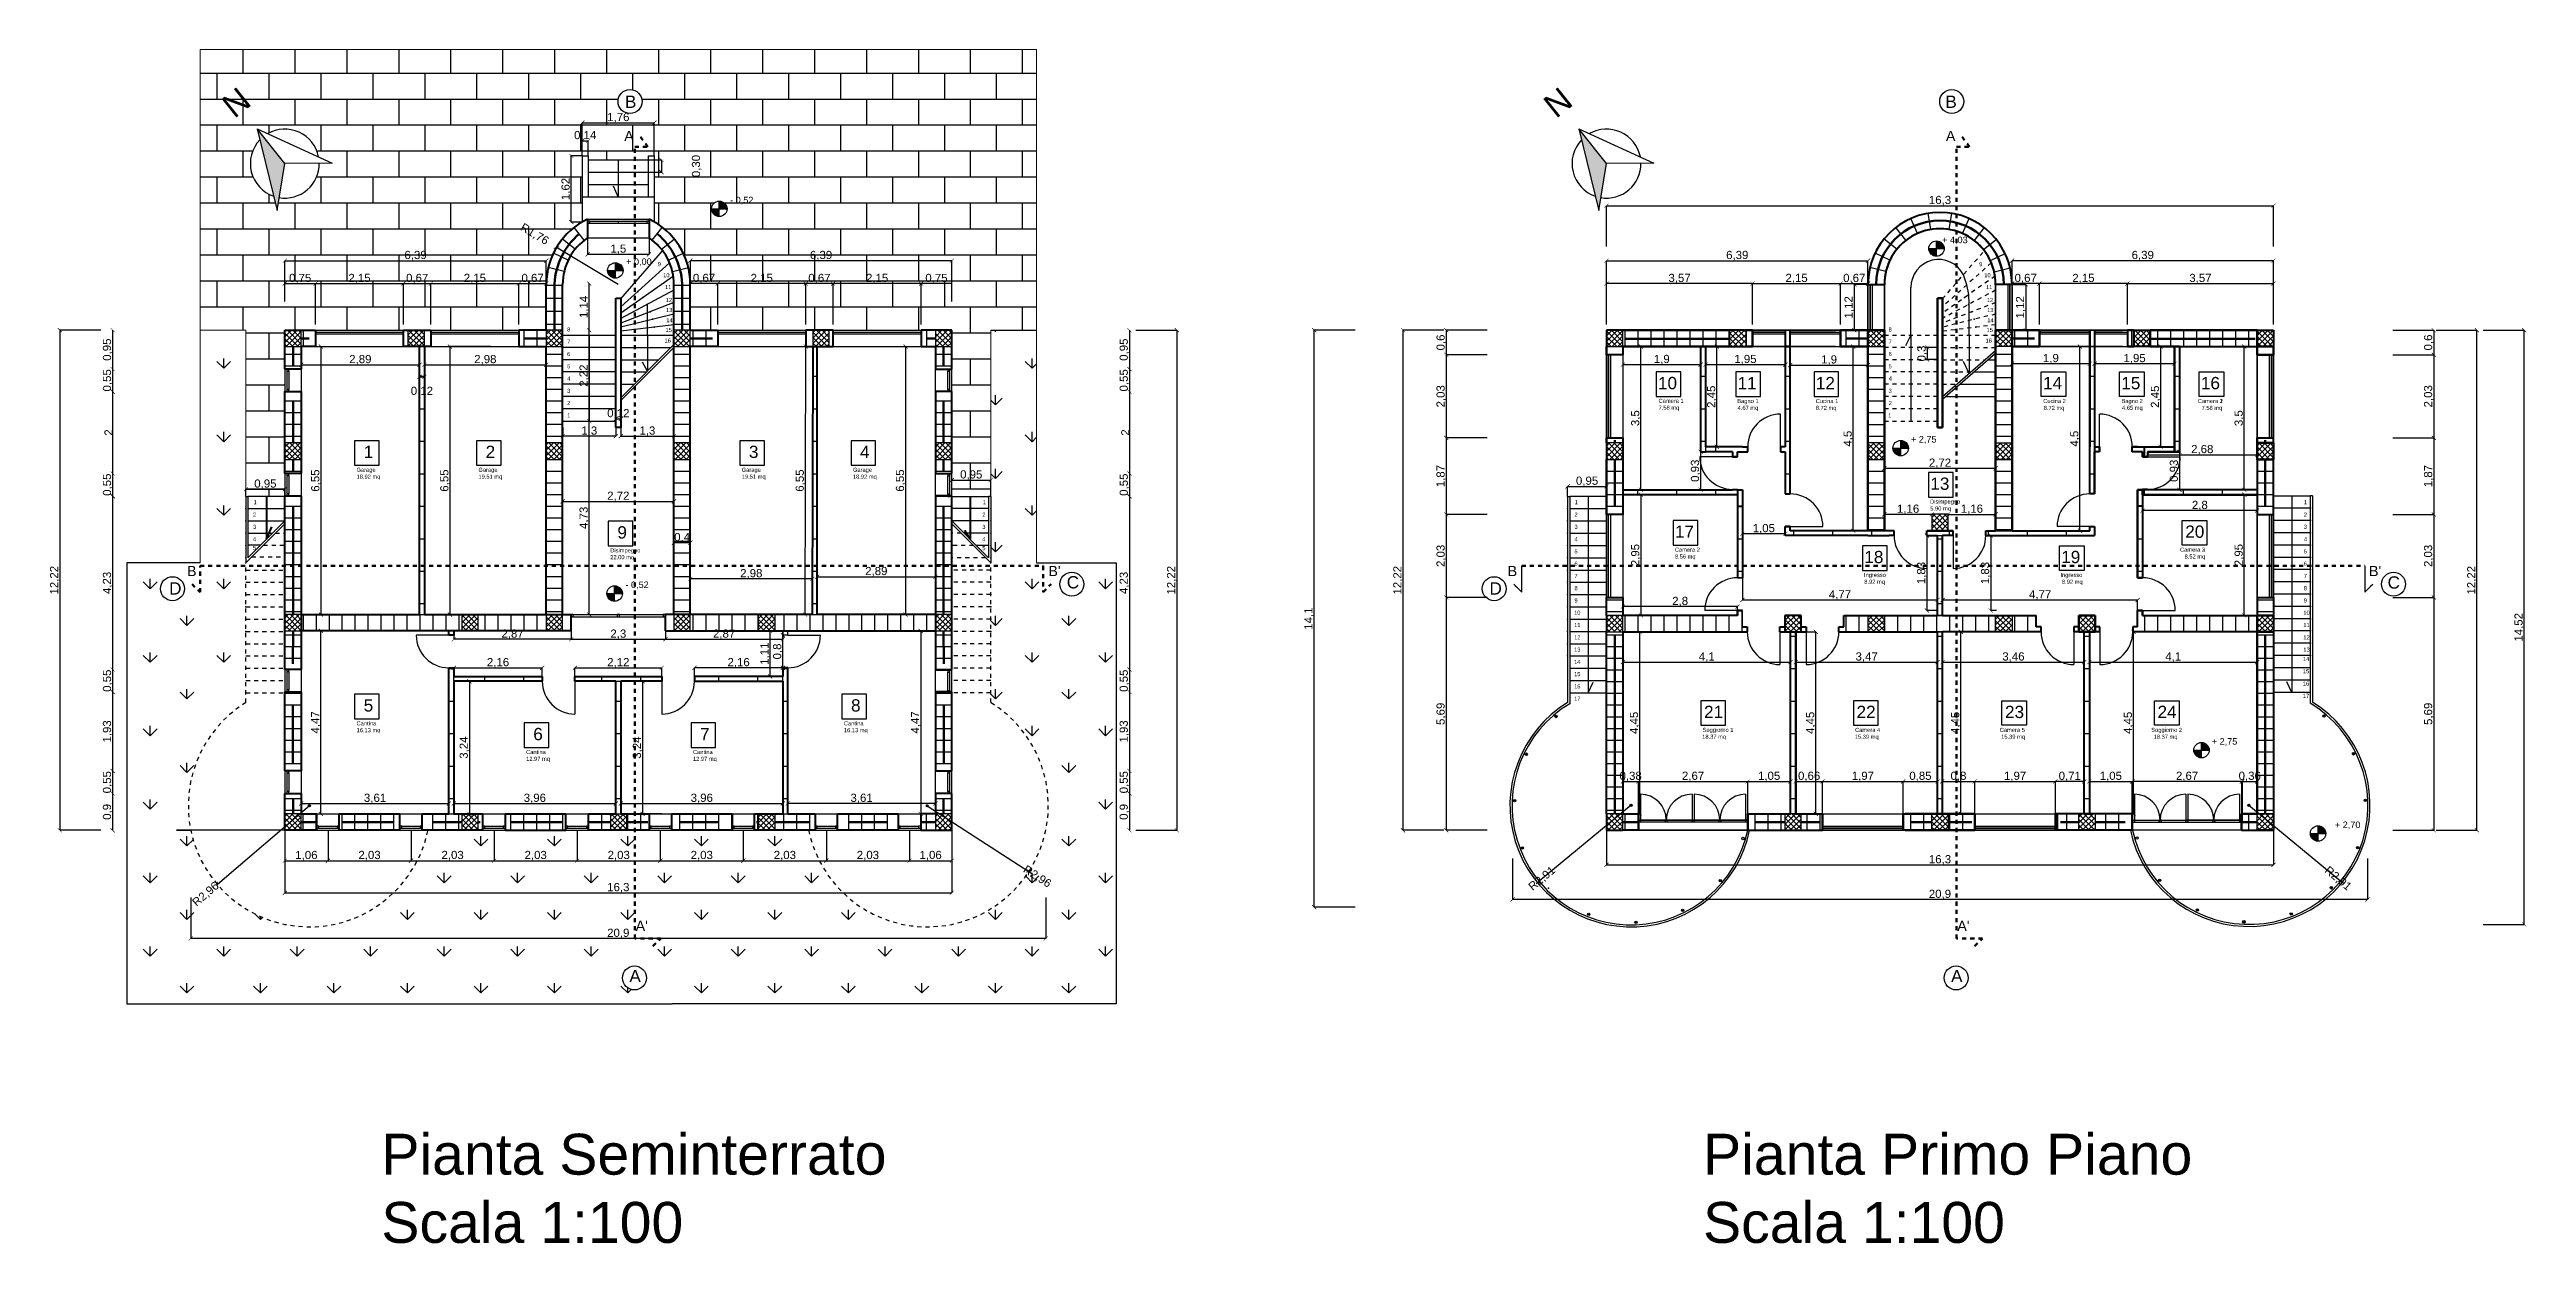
# Model space of a CAD drawing. Header units: millimetres. Extents: x 2459 to 3981, y 1231 to 4850.
# Drawn here: x 3625.6 to 3686.1, y 1270 to 1299.1 of the extents above; entities that cross this region are included whole.
import ezdxf
from ezdxf.enums import TextEntityAlignment as Align

# ---------------------------------------------------------------- set-up
doc = ezdxf.new("R2010")
doc.units = ezdxf.units.MM
for name, pattern in [('JIS_02_0.7', [1.35, 0.75, -0.6]), ('JIS_02_1.0', [2, 1, -1]), ('TRATTEGGIATA', [0.75, 0.5, -0.25])]:
    doc.linetypes.add(name, pattern=pattern)
for name, color, linetype, lineweight in [('linea sottile', 7, 'Continuous', 0), ('linee murature', 253, 'Continuous', 70), ('linee muri', 7, 'Continuous', 40), ('SEZIONI', 7, 'TRATTEGGIATA', 60)]:
    doc.layers.add(name, color=color, linetype=linetype, lineweight=lineweight)
doc.layers.add('quoteee', color=7, linetype='Continuous')
doc.styles.get("Standard").update_dxf_attribs({"font": 'arial.ttf'})
doc.dimstyles.new('Copia di ISO-25', dxfattribs={"dimtxt": 0.2, "dimasz": 0.1, "dimexe": 0, "dimexo": 0, "dimgap": 0, "dimtad": 3, "dimtxsty": 'Standard', "dimblk": 'ARCHTICK', "dimcen": -2.5, "dimclrd": 256, "dimclre": 256, "dimclrt": 256, "dimadec": 0, "dimazin": 0, "dimtfac": 1, "dimtmove": 2, "dimatfit": 3, "dimldrblk": 'ARCHTICK', "dimfxl": 1, "dimfxlon": 1, "dimtfillclr": 256, "dimlwd": -1, "dimlwe": -1, "dimarcsym": 0})
pattern_1 = [(270, (507.24188, -326.49703), (0.3175, -6e-17), [])]
pattern_2 = [(0, (507.24188, -326.49703), (8e-17, 0.28575), [])]
pattern_3 = [(0, (507.24188, -326.49703), (8e-17, 0.3175), [])]
pattern_4 = [(45, (507.24188, -326.497035), (-0.067351921, 0.067351921), []), (135, (507.24188, -326.497035), (-0.067351921, -0.067351921), [])]

msp = doc.modelspace()

# ---------------------------------------------------------------- texts
for p in [(3630.126935, 1297.856525), (3630.126935, 1297.856525), (3662.426935, 1297.856525), (3662.426935, 1297.856525)]:
    msp.add_text('N', height=0.578782, rotation=38.60052813).set_placement(p, align=Align.MIDDLE_CENTER)
at = {"linetype": 'Continuous'}
for s, height, p in [('B', 0.3, (3671.89699, 1297.72379)), ('A', 0.25, (3671.909241, 1296.912191)), ('+ 4,03', 0.1590046, (3671.817302, 1294.417675)), ('9', 0.1, (3672.722347, 1293.854179)), ('10', 0.1, (3672.84642, 1293.584478)), ('11', 0.1, (3672.889951, 1293.294477)), ('12', 0.1, (3672.907311, 1292.977696)), ('13', 0.1, (3672.916015, 1292.734095)), ('14', 0.1, (3672.92182, 1292.484693)), ('8', 0.1, (3670.508313, 1292.259337)), ('7', 0.1, (3670.507358, 1291.959746)), ('16', 0.1, (3672.878846, 1291.988008)), ('15', 0.1, (3672.902531, 1292.248394)), ('5', 0.1, (3670.508176, 1291.359746)), ('6', 0.1, (3670.508722, 1291.659337)), ('Camera 1', 0.1, (3664.887696, 1290.51472)), ('10', 0.3, (3664.872553, 1290.849037)), ('Bagno', 0.1, (3666.811687, 1290.511279)), ('11', 0.3, (3666.817426, 1290.849037)), ('Cucina', 0.1, (3668.727718, 1290.509574)), ('12', 0.3, (3668.730183, 1290.849037)), ('3', 0.1, (3670.508108, 1290.759337)), ('4', 0.1, (3670.512201, 1291.059746)), ('2', 0.1, (3670.509882, 1290.459337)), ('14', 0.3, (3674.282914, 1290.849037)), ('Bagno', 0.1, (3676.199334, 1290.511279)), ('15', 0.3, (3676.19567, 1290.849037)), ('Camera 1', 0.1, (3678.064716, 1290.509574)), ('16', 0.3, (3678.140544, 1290.849037)), ('7.58 mq', 0.1, (3664.888037, 1290.347644)), ('4.67 mq', 0.1, (3666.820146, 1290.344203)), ('8.72 mq', 0.1, (3668.729014, 1290.342498)), ('1', 0.1, (3670.498763, 1290.159337)), ('8.72 mq', 0.1, (3674.30006, 1290.342498)), ('4.65 mq', 0.1, (3676.212817, 1290.344203)), ('7.58 mq', 0.1, (3678.15769, 1290.342498)), ('+ 2,75', 0.1590046, (3671.055898, 1289.543843)), ('1', 0.1, (3662.836065, 1288.037941)), ('Disimpegno', 0.1, (3671.522533, 1288.052747)), ('13', 0.3, (3671.528817, 1288.390505)), ('1', 0.1, (3680.659024, 1288.037941)), ('3', 0.1, (3662.831578, 1287.436527)), ('2', 0.1, (3662.833352, 1287.734754)), ('5.90 mq', 0.1, (3671.527512, 1287.885672)), ('3', 0.1, (3680.654538, 1287.436527)), ('2', 0.1, (3680.656311, 1287.734754)), ('5', 0.1, (3662.831647, 1286.836459)), ('4', 0.1, (3662.835671, 1287.134754)), ('Camera 2', 0.1, (3665.285014, 1286.879002)), ('17', 0.3, (3665.287479, 1287.218466)), ('Camera 2', 0.1, (3677.631509, 1286.879002)), ('20', 0.3, (3677.758973, 1287.218466)), ('5', 0.1, (3680.654606, 1286.836459)), ('4', 0.1, (3680.65863, 1287.134754)), ('B', 0.25, (3661.198559, 1286.280565, 1)), ('7', 0.1, (3662.830828, 1286.234754)), ('6', 0.1, (3662.832192, 1286.536459)), ('8.56 mq', 0.1, (3665.28631, 1286.711926)), ('Ingresso', 0.1, (3669.906632, 1286.260893)), ('18', 0.3, (3669.915167, 1286.598651)), ('Ingresso', 0.1, (3674.708558, 1286.260893)), ('19', 0.3, (3674.727291, 1286.598651)), ('8.52 mq', 0.1, (3677.742764, 1286.711926)), ('7', 0.1, (3680.653787, 1286.234754)), ('6', 0.1, (3680.655152, 1286.536459)), ("B'", 0.25, (3682.24886, 1286.280565, 1)), ('D', 0.3, (3660.754719, 1285.830976)), ('8', 0.1, (3662.831783, 1285.936459)), ('9', 0.1, (3662.831647, 1285.636459)), ('8.92 mq', 0.1, (3669.913999, 1286.093817)), ('8.92 mq', 0.1, (3674.744438, 1286.093817)), ('8', 0.1, (3680.654742, 1285.936459)), ('9', 0.1, (3680.654606, 1285.636459)), ('C', 0.3, (3682.703164, 1285.976568)), ('10', 0.1, (3662.822233, 1285.336459)), ('11', 0.1, (3662.822233, 1285.034754)), ('10', 0.1, (3680.645193, 1285.336459)), ('11', 0.1, (3680.645193, 1285.034754)), ('12', 0.1, (3662.822233, 1284.734754)), ('13', 0.1, (3662.822233, 1284.436527)), ('12', 0.1, (3680.645193, 1284.734754)), ('13', 0.1, (3680.645193, 1284.436527)), ('14', 0.1, (3662.822233, 1284.134754)), ('15', 0.1, (3662.822233, 1283.836459)), ('14', 0.1, (3680.633397, 1284.206109)), ('15', 0.1, (3680.633397, 1283.907815)), ('16', 0.1, (3662.822233, 1283.536459)), ('17', 0.1, (3662.822233, 1283.234754)), ('16', 0.1, (3680.633397, 1283.607815)), ('17', 0.1, (3680.633397, 1283.306109)), ('21', 0.3, (3665.998157, 1282.813273)), ('22', 0.3, (3669.726027, 1282.813273)), ('23', 0.3, (3673.353781, 1282.813273)), ('24', 0.3, (3677.081652, 1282.813273)), ('18.37 mq', 0.1, (3665.954082, 1282.306734)), ('Soggiorno', 0.1, (3665.963018, 1282.47381)), ('15.39 mq', 0.1, (3669.681953, 1282.306734)), ('Camera 4', 0.1, (3669.690206, 1282.47381)), ('Camera 5', 0.1, (3673.225294, 1282.47381)), ('15.39 mq', 0.1, (3673.259877, 1282.306734)), ('Soggiorno', 0.1, (3676.928471, 1282.47381)), ('18.37 mq', 0.1, (3676.987748, 1282.306734)), ('+ 2,75', 0.1590046, (3678.40676, 1282.163185)), ('+ 2,70', 0.1590046, (3681.415475, 1280.125637)), ("A'", 0.25, (3672.187603, 1277.610568, 1)), ('A', 0.3, (3672.035466, 1276.360177))]:
    msp.add_text(s, height=height, dxfattribs=at).set_placement(p)
for s, height, p in [('B', 0.3, (3671.89699, 1297.72379)), ('A', 0.25, (3671.909241, 1296.912191)), ('+ 4,03', 0.1590046, (3671.817302, 1294.417675)), ('9', 0.1, (3672.722347, 1293.854179)), ('10', 0.1, (3672.84642, 1293.584478)), ('11', 0.1, (3672.889951, 1293.294477)), ('12', 0.1, (3672.907311, 1292.977696)), ('13', 0.1, (3672.916015, 1292.734095)), ('14', 0.1, (3672.92182, 1292.484693)), ('8', 0.1, (3670.508313, 1292.259337)), ('7', 0.1, (3670.507358, 1291.959746)), ('16', 0.1, (3672.878846, 1291.988008)), ('15', 0.1, (3672.902531, 1292.248394)), ('5', 0.1, (3670.508176, 1291.359746)), ('6', 0.1, (3670.508722, 1291.659337)), ('Camera 1', 0.1, (3664.887696, 1290.51472)), ('10', 0.3, (3664.872553, 1290.849037)), ('Bagno 1', 0.1, (3666.811687, 1290.511279)), ('11', 0.3, (3666.817426, 1290.849037)), ('Cucina 1', 0.1, (3668.727718, 1290.509574)), ('12', 0.3, (3668.730183, 1290.849037)), ('3', 0.1, (3670.508108, 1290.759337)), ('4', 0.1, (3670.512201, 1291.059746)), ('2', 0.1, (3670.509882, 1290.459337)), ('Cucina 2', 0.1, (3674.287087, 1290.509574)), ('14', 0.3, (3674.282914, 1290.849037)), ('Bagno 2', 0.1, (3676.199334, 1290.511279)), ('15', 0.3, (3676.19567, 1290.849037)), ('Camera 2', 0.1, (3678.064716, 1290.509574)), ('16', 0.3, (3678.140544, 1290.849037)), ('7.58 mq', 0.1, (3664.888037, 1290.347644)), ('4.67 mq', 0.1, (3666.820146, 1290.344203)), ('8.72 mq', 0.1, (3668.729014, 1290.342498)), ('1', 0.1, (3670.498763, 1290.159337)), ('8.72 mq', 0.1, (3674.30006, 1290.342498)), ('4.65 mq', 0.1, (3676.212817, 1290.344203)), ('7.58 mq', 0.1, (3678.15769, 1290.342498)), ('+ 2,75', 0.1590046, (3671.055898, 1289.543843)), ('1', 0.1, (3662.836065, 1288.037941)), ('Disimpegno', 0.1, (3671.522533, 1288.052747)), ('13', 0.3, (3671.528817, 1288.390505)), ('1', 0.1, (3680.659024, 1288.037941)), ('3', 0.1, (3662.831578, 1287.436527)), ('2', 0.1, (3662.833352, 1287.734754)), ('5.90 mq', 0.1, (3671.527512, 1287.885672)), ('3', 0.1, (3680.654538, 1287.436527)), ('2', 0.1, (3680.656311, 1287.734754)), ('5', 0.1, (3662.831647, 1286.836459)), ('4', 0.1, (3662.835671, 1287.134754)), ('Camera 2', 0.1, (3665.285014, 1286.879002)), ('17', 0.3, (3665.287479, 1287.218466)), ('Camera 3', 0.1, (3677.631509, 1286.879002)), ('20', 0.3, (3677.758973, 1287.218466)), ('5', 0.1, (3680.654606, 1286.836459)), ('4', 0.1, (3680.65863, 1287.134754)), ('B', 0.25, (3661.198559, 1286.280565, 1)), ('7', 0.1, (3662.830828, 1286.234754)), ('6', 0.1, (3662.832192, 1286.536459)), ('8.56 mq', 0.1, (3665.28631, 1286.711926)), ('Ingresso', 0.1, (3669.906632, 1286.260893)), ('18', 0.3, (3669.915167, 1286.598651)), ('Ingresso', 0.1, (3674.708558, 1286.260893)), ('19', 0.3, (3674.727291, 1286.598651)), ('8.52 mq', 0.1, (3677.742764, 1286.711926)), ('7', 0.1, (3680.653787, 1286.234754)), ('6', 0.1, (3680.655152, 1286.536459)), ("B'", 0.25, (3682.24886, 1286.280565, 1)), ('D', 0.3, (3660.754719, 1285.830976)), ('8', 0.1, (3662.831783, 1285.936459)), ('9', 0.1, (3662.831647, 1285.636459)), ('8.92 mq', 0.1, (3669.913999, 1286.093817)), ('8.92 mq', 0.1, (3674.744438, 1286.093817)), ('8', 0.1, (3680.654742, 1285.936459)), ('9', 0.1, (3680.654606, 1285.636459)), ('C', 0.3, (3682.703164, 1285.976568)), ('10', 0.1, (3662.822233, 1285.336459)), ('11', 0.1, (3662.822233, 1285.034754)), ('10', 0.1, (3680.645193, 1285.336459)), ('11', 0.1, (3680.645193, 1285.034754)), ('12', 0.1, (3662.822233, 1284.734754)), ('13', 0.1, (3662.822233, 1284.436527)), ('12', 0.1, (3680.645193, 1284.734754)), ('13', 0.1, (3680.645193, 1284.436527)), ('14', 0.1, (3662.822233, 1284.134754)), ('15', 0.1, (3662.822233, 1283.836459)), ('14', 0.1, (3680.633397, 1284.206109)), ('15', 0.1, (3680.633397, 1283.907815)), ('16', 0.1, (3662.822233, 1283.536459)), ('17', 0.1, (3662.822233, 1283.234754)), ('16', 0.1, (3680.633397, 1283.607815)), ('17', 0.1, (3680.633397, 1283.306109)), ('21', 0.3, (3665.998157, 1282.813273)), ('22', 0.3, (3669.726027, 1282.813273)), ('23', 0.3, (3673.353781, 1282.813273)), ('24', 0.3, (3677.081652, 1282.813273)), ('18.37 mq', 0.1, (3665.954082, 1282.306734)), ('Soggiorno 1', 0.1, (3665.963018, 1282.47381)), ('15.39 mq', 0.1, (3669.681953, 1282.306734)), ('15.39 mq', 0.1, (3673.259877, 1282.306734)), ('Soggiorno 2', 0.1, (3676.928471, 1282.47381)), ('18.37 mq', 0.1, (3676.987748, 1282.306734)), ('+ 2,75', 0.1590046, (3678.40676, 1282.163185)), ('+ 2,70', 0.1590046, (3681.415475, 1280.125637)), ("A'", 0.25, (3672.187603, 1277.610568, 1)), ('A', 0.3, (3672.035466, 1276.360177))]:
    msp.add_text(s, height=height).set_placement(p)
at = {"ltscale": 0.01, "attachment_point": 1}
for s, width, insert, char_height in [('B', 10.83201471, (3639.627686, 1298.02379), 0.3), ('B', 10.83201471, (3639.627686, 1298.02379), 0.3), ('A', 1.56405795, (3639.609241, 1297.162191), 0.25), ('A', 1.56405795, (3639.609241, 1297.162191), 0.25), ('B', 3.244603, (3628.924139, 1286.530565, 1), 0.25), ('B', 3.244603, (3628.924139, 1286.530565, 1), 0.25), ("B'", 1.80424217, (3649.97444, 1286.530565, 1), 0.25), ("B'", 1.80424217, (3649.97444, 1286.530565, 1), 0.25), ('D', 10.83201471, (3628.487051, 1286.130976), 0.3), ('D', 10.83201471, (3628.487051, 1286.130976), 0.3), ('C', 10.83201471, (3650.424037, 1286.281684), 0.3), ('C', 10.83201471, (3650.424037, 1286.281684), 0.3), ("A'", 2.94232322, (3639.887603, 1277.860568, 1), 0.25), ('A', 10.83201471, (3639.735466, 1276.660177), 0.3)]:
    msp.add_mtext_dynamic_manual_height_columns(s, width=width, gutter_width=12.5, heights=[0], dxfattribs=dict(at, insert=insert, char_height=char_height))
for s, width, gutter_width, heights, insert, char_height, attachment_point in [('- 0,52', 1.00357409, 0.941295, [0.514123], (3642.197401, 1295.550227), 0.1590046, 1), ('- 0,52', 1.00357409, 0.941295, [0.514123], (3642.197401, 1295.550227), 0.1590046, 1), ('+ 0,00', 0.82966833, 0.941295, [0.393183], (3639.656552, 1294.045069), 0.1590046, 1), ('+ 0,00', 0.82966833, 0.941295, [0.393183], (3639.656552, 1294.045069), 0.1590046, 1), ('9', 0.33547779, 12.5, [0.146462], (3640.428145, 1293.954588), 0.1, 1), ('9', 0.33547779, 12.5, [0.146462], (3640.428145, 1293.954588), 0.1, 1), ('10', 0.33547779, 12.5, [0.146462], (3640.561631, 1293.684887), 0.1, 1), ('10', 0.33547779, 12.5, [0.146462], (3640.561631, 1293.684887), 0.1, 1), ('11', 0.33547779, 12.5, [0.146462], (3640.605162, 1293.394886), 0.1, 1), ('11', 0.33547779, 12.5, [0.146462], (3640.605162, 1293.394886), 0.1, 1), ('12', 0.33547779, 12.5, [0.146462], (3640.622523, 1293.078105), 0.1, 1), ('12', 0.33547779, 12.5, [0.146462], (3640.622523, 1293.078105), 0.1, 1), ('13', 0.33547779, 12.5, [0.146462], (3640.631227, 1292.834504), 0.1, 1), ('13', 0.33547779, 12.5, [0.146462], (3640.631227, 1292.834504), 0.1, 1), ('14', 0.33547779, 12.5, [0.146462], (3640.637032, 1292.585102), 0.1, 1), ('14', 0.33547779, 12.5, [0.146462], (3640.637032, 1292.585102), 0.1, 1), ('8', 0.33547779, 12.5, [0.146462], (3638.213974, 1292.359746), 0.1, 1), ('8', 0.33547779, 12.5, [0.146462], (3638.213974, 1292.359746), 0.1, 1), ('7', 0.33547779, 12.5, [0.146462], (3638.213974, 1292.059746), 0.1, 1), ('7', 0.33547779, 12.5, [0.146462], (3638.213974, 1292.059746), 0.1, 1), ('16', 0.33547779, 12.5, [0.146462], (3640.594058, 1292.088418), 0.1, 1), ('16', 0.33547779, 12.5, [0.146462], (3640.594058, 1292.088418), 0.1, 1), ('15', 0.33547779, 12.5, [0.146462], (3640.617742, 1292.348803), 0.1, 1), ('15', 0.33547779, 12.5, [0.146462], (3640.617742, 1292.348803), 0.1, 1), ('5', 0.33547779, 12.5, [0.146462], (3638.213974, 1291.459746), 0.1, 1), ('5', 0.33547779, 12.5, [0.146462], (3638.213974, 1291.459746), 0.1, 1), ('6', 0.33547779, 12.5, [0.146462], (3638.213974, 1291.759746), 0.1, 1), ('6', 0.33547779, 12.5, [0.146462], (3638.213974, 1291.759746), 0.1, 1), ('4', 0.33547779, 12.5, [0.146462], (3638.213974, 1291.159746), 0.1, 1), ('4', 0.33547779, 12.5, [0.146462], (3638.213974, 1291.159746), 0.1, 1), ('3', 0.33547779, 12.5, [0.146462], (3638.213974, 1290.859746), 0.1, 1), ('3', 0.33547779, 12.5, [0.146462], (3638.213974, 1290.859746), 0.1, 1), ('2', 0.33547779, 12.5, [0.146462], (3638.213974, 1290.559746), 0.1, 1), ('2', 0.33547779, 12.5, [0.146462], (3638.213974, 1290.559746), 0.1, 1), ('1', 0.33547779, 12.5, [0.146462], (3638.213974, 1290.259746), 0.1, 1), ('1', 0.33547779, 12.5, [0.146462], (3638.213974, 1290.259746), 0.1, 1), ('1', 0.33547779, 12.5, [0.146462], (3630.551277, 1288.13835), 0.1, 1), ('1', 0.33547779, 12.5, [0.146462], (3630.551277, 1288.13835), 0.1, 1), ('1', 0.33547779, 12.5, [0.146462], (3648.374236, 1288.13835), 0.1, 1), ('1', 0.33547779, 12.5, [0.146462], (3648.374236, 1288.13835), 0.1, 1), ('3', 0.33547779, 12.5, [0.146462], (3630.537445, 1287.434754), 0.1, 7), ('3', 0.33547779, 12.5, [0.146462], (3630.537445, 1287.434754), 0.1, 7), ('2', 0.33547779, 12.5, [0.146462], (3630.537445, 1287.734754), 0.1, 7), ('2', 0.33547779, 12.5, [0.146462], (3630.537445, 1287.734754), 0.1, 7), ('3', 0.33547779, 12.5, [0.146462], (3648.360404, 1287.434754), 0.1, 7), ('3', 0.33547779, 12.5, [0.146462], (3648.360404, 1287.434754), 0.1, 7), ('2', 0.33547779, 12.5, [0.146462], (3648.360404, 1287.734754), 0.1, 7), ('2', 0.33547779, 12.5, [0.146462], (3648.360404, 1287.734754), 0.1, 7), ('4', 0.33547779, 12.5, [0.146462], (3630.537445, 1287.134754), 0.1, 7), ('4', 0.33547779, 12.5, [0.146462], (3630.537445, 1287.134754), 0.1, 7), ('5', 0.33547779, 12.5, [0.146462], (3630.537445, 1286.918586), 0.1, 7), ('4', 0.33547779, 12.5, [0.146462], (3648.360404, 1287.134754), 0.1, 7), ('4', 0.33547779, 12.5, [0.146462], (3648.360404, 1287.134754), 0.1, 7), ('5', 0.33547779, 12.5, [0.146462], (3648.360404, 1286.912786), 0.1, 7), ('- 0,52', 1.00357409, 0.941295, [0.514123], (3639.639434, 1286.149793), 0.1590046, 1), ('- 0,52', 1.00357409, 0.941295, [0.514123], (3639.639434, 1286.149793), 0.1590046, 1), ('Pianta Seminterrato\\PScala 1:100', 13.13239225, 12.5, [0], (3633.673691, 1272.655141), 1, 1), ('Pianta Primo Piano\\PScala 1:100', 16.73618354, 12.5, [3.039158], (3665.973691, 1272.655141), 1, 1)]:
    msp.add_mtext_dynamic_manual_height_columns(s, width=width, gutter_width=gutter_width, heights=heights, dxfattribs=dict(insert=insert, char_height=char_height, attachment_point=attachment_point))
at = {"lineweight": 70, "char_height": 0.3, "attachment_point": 1}
for s, insert in [('1', (3633.242613, 1289.468448)), ('1', (3633.242613, 1289.468448)), ('2', (3636.221936, 1289.468448)), ('2', (3636.221936, 1289.468448)), ('3', (3642.656896, 1289.468448)), ('3', (3642.656896, 1289.468448)), ('4', (3645.373522, 1289.468448)), ('4', (3645.373522, 1289.468448)), ('9', (3639.441877, 1287.500116)), ('9', (3639.441877, 1287.500116)), ('5', (3633.242613, 1283.273101)), ('5', (3633.242613, 1283.273101)), ('6', (3637.386413, 1282.572041)), ('6', (3637.386413, 1282.572041)), ('7', (3641.464014, 1282.572041)), ('7', (3641.464014, 1282.572041))]:
    msp.add_mtext(s, dxfattribs=dict(at, insert=insert))
at = {"lineweight": 70, "char_height": 0.1, "attachment_point": 1}
for s, insert in [('Garage\\P18.92 mq', (3633.067903, 1288.929462)), ('Garage\\P18.92 mq', (3633.067903, 1288.929462)), ('Garage\\P19.51 mq', (3636.047225, 1288.929462)), ('Garage\\P19.51 mq', (3636.047225, 1288.929462)), ('Garage\\P19.51 mq', (3642.482186, 1288.929462)), ('Garage\\P19.51 mq', (3642.482186, 1288.929462)), ('Garage\\P18.92 mq', (3645.198812, 1288.929462)), ('Garage\\P18.92 mq', (3645.198812, 1288.929462)), ('Disimpegno\\P22.00 mq', (3639.267167, 1286.96113)), ('Disimpegno\\P22.00 mq', (3639.267167, 1286.96113)), ('Cantina\\P16.13 mq', (3633.067903, 1282.734115)), ('Cantina\\P16.13 mq', (3633.067903, 1282.734115)), ('Cantina\\P16.13 mq', (3644.977654, 1282.734115)), ('Cantina\\P16.13 mq', (3644.977654, 1282.734115)), ('Cantina\\P12.97 mq', (3637.211703, 1282.033055)), ('Cantina\\P12.97 mq', (3637.211703, 1282.033055)), ('Cantina\\P12.97 mq', (3641.289304, 1282.033055)), ('Cantina\\P12.97 mq', (3641.289304, 1282.033055))]:
    msp.add_mtext_dynamic_manual_height_columns(s, width=0.6, gutter_width=12.5, heights=[0], dxfattribs=dict(at, insert=insert))
at = {"lineweight": 70, "insert": (3645.152364, 1283.273101), "char_height": 0.3, "width": 0.11050477, "attachment_point": 1}
msp.add_mtext('8', dxfattribs=at)
msp.add_mtext('8', dxfattribs=at)
at = {"layer": 'quoteee', "char_height": 0.2, "attachment_point": 5}
for s, insert in [('0,75', (3631.689742, 1293.549748)), ('0,67', (3634.549742, 1293.549748)), ('0,67', (3644.379742, 1293.549748)), ('0,75', (3647.239742, 1293.549748))]:
    msp.add_mtext(s, dxfattribs=dict(at, insert=insert))
at = {"layer": 'quoteee', "char_height": 0.2, "attachment_point": 5, "rotation": 90}
for s, insert in [('0,95', (3626.987019, 1291.815565)), ('0,95', (3651.83497, 1291.815565)), ('0,55', (3626.987019, 1291.065565)), ('0,55', (3651.83497, 1291.065565)), ('2', (3627.006801, 1289.790565)), ('2', (3651.854752, 1289.790565)), ('0,55', (3626.987019, 1288.515565)), ('0,55', (3651.83497, 1288.515565)), ('4,23', (3626.987019, 1286.115565)), ('4,23', (3651.83497, 1286.115565)), ('0,55', (3626.987019, 1283.725565)), ('0,55', (3651.83497, 1283.725565)), ('1,93', (3626.987019, 1282.485565)), ('1,93', (3651.83497, 1282.485565)), ('0,55', (3626.987019, 1281.245565)), ('0,55', (3651.83497, 1281.245565)), ('0,9', (3626.987019, 1280.520565)), ('0,9', (3651.83497, 1280.520565))]:
    msp.add_mtext(s, dxfattribs=dict(at, insert=insert))

# ---------------------------------------------------------------- blocks, each defined once
blk = doc.blocks.new('_ArchTick')
at = {"color": 0, "linetype": 'ByBlock', "const_width": 0.15}
blk.add_lwpolyline([(-0.5, -0.5), (0.5, 0.5)], dxfattribs=at)
blk = doc.blocks.new('*D322')
at = {"layer": 'Defpoints', "color": 0, "lineweight": -3, "transparency": 16777216}
for p in [(3638.315, 1284.941), (3640.615, 1284.941), (3640.615, 1284.738)]:
    blk.add_point(p, dxfattribs=at)
at = {"layer": 'quoteee', "transparency": 16777216}
for p, q in [((3638.315, 1284.941), (3638.315, 1284.738)), ((3638.315, 1284.738), (3640.615, 1284.738)), ((3640.615, 1284.941), (3640.615, 1284.738))]:
    blk.add_line(p, q, dxfattribs=at)
at = {"layer": 'quoteee', "transparency": 16777216, "xscale": 0.1, "yscale": 0.1, "zscale": 0.1, "rotation": 180}
blk.add_blockref('_ArchTick', (3638.315, 1284.738), dxfattribs=at)
at = {"layer": 'quoteee', "transparency": 16777216, "xscale": 0.1, "yscale": 0.1, "zscale": 0.1}
blk.add_blockref('_ArchTick', (3640.615, 1284.738), dxfattribs=at)
at = {"layer": 'quoteee', "transparency": 16777216, "insert": (3639.465, 1284.858), "char_height": 0.2, "attachment_point": 5}
blk.add_mtext('2,3', dxfattribs=at)
blk = doc.blocks.new('*D323')
at = {"layer": 'Defpoints', "color": 0, "lineweight": -3, "transparency": 16777216}
for p in [(3640.525, 1283.711), (3640.057, 1280.471), (3640.525, 1280.471)]:
    blk.add_point(p, dxfattribs=at)
at = {"layer": 'quoteee', "transparency": 16777216}
for p, q in [((3640.525, 1283.711), (3640.057, 1283.711)), ((3640.057, 1283.711), (3640.057, 1280.471)), ((3640.525, 1280.471), (3640.057, 1280.471))]:
    blk.add_line(p, q, dxfattribs=at)
at = {"layer": 'quoteee', "transparency": 16777216, "xscale": 0.1, "yscale": 0.1, "zscale": 0.1}
for p, rotation in [((3640.057, 1283.711), 90), ((3640.057, 1280.471), 270)]:
    blk.add_blockref('_ArchTick', p, dxfattribs=dict(at, rotation=rotation))
at = {"layer": 'quoteee', "transparency": 16777216, "insert": (3639.937, 1282.091), "char_height": 0.2, "attachment_point": 5, "rotation": 90}
blk.add_mtext('3,24', dxfattribs=at)
blk = doc.blocks.new('*D324')
at = {"layer": 'Defpoints', "color": 0, "lineweight": -3, "transparency": 16777216}
for p in [(3643.175, 1284.941), (3643.485, 1284.941), (3643.485, 1283.831)]:
    blk.add_point(p, dxfattribs=at)
at = {"layer": 'quoteee', "transparency": 16777216}
for p, q in [((3643.485, 1284.941), (3643.175, 1284.941)), ((3643.175, 1283.831), (3643.175, 1284.941)), ((3643.485, 1283.831), (3643.175, 1283.831))]:
    blk.add_line(p, q, dxfattribs=at)
at = {"layer": 'quoteee', "transparency": 16777216, "xscale": 0.1, "yscale": 0.1, "zscale": 0.1}
for p, rotation in [((3643.175, 1284.941), 90), ((3643.175, 1283.831), 270)]:
    blk.add_blockref('_ArchTick', p, dxfattribs=dict(at, rotation=rotation))
at = {"layer": 'quoteee', "transparency": 16777216, "insert": (3643.055, 1284.386), "char_height": 0.2, "attachment_point": 5, "rotation": 90}
blk.add_mtext('1,11', dxfattribs=at)
blk = doc.blocks.new('*D325')
at = {"layer": 'Defpoints', "color": 0, "lineweight": -3, "transparency": 16777216}
for p in [(3643.485, 1284.841), (3643.485, 1284.841), (3643.485, 1284.041)]:
    blk.add_point(p, dxfattribs=at)
at = {"layer": 'quoteee', "transparency": 16777216}
blk.add_line((3643.485, 1284.041), (3643.485, 1284.841), dxfattribs=at)
at = {"layer": 'quoteee', "transparency": 16777216, "xscale": 0.1, "yscale": 0.1, "zscale": 0.1}
for p, rotation in [((3643.485, 1284.841), 90), ((3643.485, 1284.041), 270)]:
    blk.add_blockref('_ArchTick', p, dxfattribs=dict(at, rotation=rotation))
at = {"layer": 'quoteee', "transparency": 16777216, "insert": (3643.365, 1284.441), "char_height": 0.2, "attachment_point": 5, "rotation": 90}
blk.add_mtext('0,8', dxfattribs=at)
blk = doc.blocks.new('*D326')
at = {"layer": 'Defpoints', "color": 0, "lineweight": -3, "transparency": 16777216}
for p in [(3647.615, 1288.231), (3648.565, 1288.628), (3648.565, 1288.231)]:
    blk.add_point(p, dxfattribs=at)
at = {"layer": 'quoteee', "transparency": 16777216}
for p, q in [((3647.615, 1288.231), (3647.615, 1288.628)), ((3647.615, 1288.628), (3648.565, 1288.628)), ((3648.565, 1288.231), (3648.565, 1288.628))]:
    blk.add_line(p, q, dxfattribs=at)
at = {"layer": 'quoteee', "transparency": 16777216, "xscale": 0.1, "yscale": 0.1, "zscale": 0.1, "rotation": 180}
blk.add_blockref('_ArchTick', (3647.615, 1288.628), dxfattribs=at)
at = {"layer": 'quoteee', "transparency": 16777216, "xscale": 0.1, "yscale": 0.1, "zscale": 0.1}
blk.add_blockref('_ArchTick', (3648.565, 1288.628), dxfattribs=at)
at = {"layer": 'quoteee', "transparency": 16777216, "insert": (3648.09, 1288.749), "char_height": 0.2, "attachment_point": 5}
blk.add_mtext('0,95', dxfattribs=at)
blk = doc.blocks.new('*D191')
at = {"layer": 'Defpoints', "color": 0, "lineweight": -3, "transparency": 16777216}
for p in [(3646.136, 1291.891), (3646.136, 1285.341), (3646.486, 1285.341)]:
    blk.add_point(p, dxfattribs=at)
at = {"layer": 'quoteee', "transparency": 16777216}
for p, q in [((3646.136, 1291.891), (3646.486, 1291.891)), ((3646.486, 1291.891), (3646.486, 1285.341)), ((3646.136, 1285.341), (3646.486, 1285.341))]:
    blk.add_line(p, q, dxfattribs=at)
at = {"layer": 'quoteee', "transparency": 16777216, "xscale": 0.1, "yscale": 0.1, "zscale": 0.1}
for p, rotation in [((3646.486, 1291.891), 90), ((3646.486, 1285.341), 270)]:
    blk.add_blockref('_ArchTick', p, dxfattribs=dict(at, rotation=rotation))
at = {"layer": 'quoteee', "transparency": 16777216, "insert": (3646.366, 1288.616), "char_height": 0.2, "attachment_point": 5, "rotation": 90}
blk.add_mtext('6,55', dxfattribs=at)
blk = doc.blocks.new('*D327')
at = {"layer": 'Defpoints', "color": 0, "lineweight": -3, "transparency": 16777216}
for p in [(3647.215, 1286.267), (3644.325, 1285.341), (3647.215, 1285.341)]:
    blk.add_point(p, dxfattribs=at)
at = {"layer": 'quoteee', "transparency": 16777216}
for p, q in [((3644.325, 1285.341), (3644.325, 1286.267)), ((3644.325, 1286.267), (3647.215, 1286.267)), ((3647.215, 1285.341), (3647.215, 1286.267))]:
    blk.add_line(p, q, dxfattribs=at)
at = {"layer": 'quoteee', "transparency": 16777216, "xscale": 0.1, "yscale": 0.1, "zscale": 0.1, "rotation": 180}
blk.add_blockref('_ArchTick', (3644.325, 1286.267), dxfattribs=at)
at = {"layer": 'quoteee', "transparency": 16777216, "xscale": 0.1, "yscale": 0.1, "zscale": 0.1}
blk.add_blockref('_ArchTick', (3647.215, 1286.267), dxfattribs=at)
at = {"layer": 'quoteee', "transparency": 16777216, "insert": (3645.77, 1286.388), "char_height": 0.2, "attachment_point": 5}
blk.add_mtext('2,89', dxfattribs=at)
blk = doc.blocks.new('*D328')
at = {"layer": 'Defpoints', "color": 0, "lineweight": -3, "transparency": 16777216}
for p in [(3641.225, 1286.215), (3641.225, 1285.341), (3644.205, 1285.341)]:
    blk.add_point(p, dxfattribs=at)
at = {"layer": 'quoteee', "transparency": 16777216}
for p, q in [((3641.225, 1285.341), (3641.225, 1286.215)), ((3644.205, 1286.215), (3641.225, 1286.215)), ((3644.205, 1285.341), (3644.205, 1286.215))]:
    blk.add_line(p, q, dxfattribs=at)
at = {"layer": 'quoteee', "transparency": 16777216, "xscale": 0.1, "yscale": 0.1, "zscale": 0.1, "rotation": 180}
blk.add_blockref('_ArchTick', (3641.225, 1286.215), dxfattribs=at)
at = {"layer": 'quoteee', "transparency": 16777216, "xscale": 0.1, "yscale": 0.1, "zscale": 0.1}
blk.add_blockref('_ArchTick', (3644.205, 1286.215), dxfattribs=at)
at = {"layer": 'quoteee', "transparency": 16777216, "insert": (3642.715, 1286.335), "char_height": 0.2, "attachment_point": 5}
blk.add_mtext('2,98', dxfattribs=at)
blk = doc.blocks.new('*D329')
at = {"layer": 'Defpoints', "color": 0, "lineweight": -3, "transparency": 16777216}
for p in [(3638.715, 1294.545), (3640.215, 1294.545), (3640.215, 1294.146)]:
    blk.add_point(p, dxfattribs=at)
at = {"layer": 'quoteee', "transparency": 16777216}
for p, q in [((3638.715, 1294.545), (3638.715, 1294.146)), ((3640.215, 1294.545), (3640.215, 1294.146)), ((3638.715, 1294.146), (3640.215, 1294.146))]:
    blk.add_line(p, q, dxfattribs=at)
at = {"layer": 'quoteee', "transparency": 16777216, "xscale": 0.1, "yscale": 0.1, "zscale": 0.1}
for p, rotation in [((3638.715, 1294.146), 180.0010021040589), ((3640.215, 1294.146), 0.00100210405887437)]:
    blk.add_blockref('_ArchTick', p, dxfattribs=dict(at, rotation=rotation))
at = {"layer": 'quoteee', "transparency": 16777216, "insert": (3639.465, 1294.266), "char_height": 0.2, "attachment_point": 5, "rotation": 0.001}
blk.add_mtext('1,5', dxfattribs=at)
blk = doc.blocks.new('*D357')
at = {"layer": 'Defpoints', "color": 0, "lineweight": -3, "transparency": 16777216}
for p in [(3634.215, 1293.43), (3632.065, 1292.291), (3634.215, 1292.291)]:
    blk.add_point(p, dxfattribs=at)
at = {"layer": 'quoteee', "transparency": 16777216}
for p, q in [((3632.065, 1292.43), (3632.065, 1293.43)), ((3632.065, 1293.43), (3634.215, 1293.43)), ((3634.215, 1292.43), (3634.215, 1293.43))]:
    blk.add_line(p, q, dxfattribs=at)
at = {"layer": 'quoteee', "transparency": 16777216, "xscale": 0.1, "yscale": 0.1, "zscale": 0.1, "rotation": 180}
blk.add_blockref('_ArchTick', (3632.065, 1293.43), dxfattribs=at)
at = {"layer": 'quoteee', "transparency": 16777216, "xscale": 0.1, "yscale": 0.1, "zscale": 0.1}
blk.add_blockref('_ArchTick', (3634.215, 1293.43), dxfattribs=at)
at = {"layer": 'quoteee', "transparency": 16777216, "insert": (3633.14, 1293.55), "char_height": 0.2, "attachment_point": 5}
blk.add_mtext('2,15', dxfattribs=at)
blk = doc.blocks.new('*D358')
at = {"layer": 'Defpoints', "color": 0, "lineweight": -3, "transparency": 16777216}
for p in [(3637.035, 1293.43), (3634.885, 1292.291), (3637.035, 1292.291)]:
    blk.add_point(p, dxfattribs=at)
at = {"layer": 'quoteee', "transparency": 16777216}
for p, q in [((3634.885, 1292.43), (3634.885, 1293.43)), ((3634.885, 1293.43), (3637.035, 1293.43)), ((3637.035, 1292.43), (3637.035, 1293.43))]:
    blk.add_line(p, q, dxfattribs=at)
at = {"layer": 'quoteee', "transparency": 16777216, "xscale": 0.1, "yscale": 0.1, "zscale": 0.1, "rotation": 180}
blk.add_blockref('_ArchTick', (3634.885, 1293.43), dxfattribs=at)
at = {"layer": 'quoteee', "transparency": 16777216, "xscale": 0.1, "yscale": 0.1, "zscale": 0.1}
blk.add_blockref('_ArchTick', (3637.035, 1293.43), dxfattribs=at)
at = {"layer": 'quoteee', "transparency": 16777216, "insert": (3635.96, 1293.55), "char_height": 0.2, "attachment_point": 5}
blk.add_mtext('2,15', dxfattribs=at)
blk = doc.blocks.new('*D359')
at = {"layer": 'Defpoints', "color": 0, "lineweight": -3, "transparency": 16777216}
for p in [(3637.705, 1293.43), (3637.035, 1292.291), (3637.705, 1292.291)]:
    blk.add_point(p, dxfattribs=at)
at = {"layer": 'quoteee', "transparency": 16777216}
for p, q in [((3637.035, 1292.43), (3637.035, 1293.43)), ((3637.035, 1293.43), (3637.705, 1293.43)), ((3637.705, 1292.43), (3637.705, 1293.43))]:
    blk.add_line(p, q, dxfattribs=at)
at = {"layer": 'quoteee', "transparency": 16777216, "xscale": 0.1, "yscale": 0.1, "zscale": 0.1, "rotation": 180}
blk.add_blockref('_ArchTick', (3637.035, 1293.43), dxfattribs=at)
at = {"layer": 'quoteee', "transparency": 16777216, "xscale": 0.1, "yscale": 0.1, "zscale": 0.1}
blk.add_blockref('_ArchTick', (3637.705, 1293.43), dxfattribs=at)
at = {"layer": 'quoteee', "transparency": 16777216, "insert": (3637.37, 1293.55), "char_height": 0.2, "attachment_point": 5}
blk.add_mtext('0,67', dxfattribs=at)
blk = doc.blocks.new('*D360')
at = {"layer": 'Defpoints', "color": 0, "lineweight": -3, "transparency": 16777216}
for p in [(3637.705, 1293.99), (3631.315, 1292.291), (3637.705, 1292.291)]:
    blk.add_point(p, dxfattribs=at)
at = {"layer": 'quoteee', "transparency": 16777216}
for p, q in [((3631.315, 1292.99), (3631.315, 1293.99)), ((3631.315, 1293.99), (3637.705, 1293.99)), ((3637.705, 1292.99), (3637.705, 1293.99))]:
    blk.add_line(p, q, dxfattribs=at)
at = {"layer": 'quoteee', "transparency": 16777216, "xscale": 0.1, "yscale": 0.1, "zscale": 0.1, "rotation": 180}
blk.add_blockref('_ArchTick', (3631.315, 1293.99), dxfattribs=at)
at = {"layer": 'quoteee', "transparency": 16777216, "xscale": 0.1, "yscale": 0.1, "zscale": 0.1}
blk.add_blockref('_ArchTick', (3637.705, 1293.99), dxfattribs=at)
at = {"layer": 'quoteee', "transparency": 16777216, "insert": (3634.51, 1294.111), "char_height": 0.2, "attachment_point": 5}
blk.add_mtext('6,39', dxfattribs=at)
blk = doc.blocks.new('*D361')
at = {"layer": 'Defpoints', "color": 0, "lineweight": -3, "transparency": 16777216}
for p in [(3631.315, 1292.291), (3625.816, 1280.071), (3631.315, 1280.071)]:
    blk.add_point(p, dxfattribs=at)
at = {"layer": 'quoteee', "transparency": 16777216}
for p, q in [((3626.816, 1292.291), (3625.816, 1292.291)), ((3625.816, 1292.291), (3625.816, 1280.071)), ((3626.816, 1280.071), (3625.816, 1280.071))]:
    blk.add_line(p, q, dxfattribs=at)
at = {"layer": 'quoteee', "transparency": 16777216, "xscale": 0.1, "yscale": 0.1, "zscale": 0.1}
for p, rotation in [((3625.816, 1292.291), 90), ((3625.816, 1280.071), 270)]:
    blk.add_blockref('_ArchTick', p, dxfattribs=dict(at, rotation=rotation))
at = {"layer": 'quoteee', "transparency": 16777216, "insert": (3625.696, 1286.181), "char_height": 0.2, "attachment_point": 5, "rotation": 90}
blk.add_mtext('12,22', dxfattribs=at)
blk = doc.blocks.new('*D362')
at = {"layer": 'Defpoints', "color": 0, "lineweight": -3, "transparency": 16777216}
for p in [(3631.715, 1291.891), (3631.715, 1285.341), (3632.197, 1285.341)]:
    blk.add_point(p, dxfattribs=at)
at = {"layer": 'quoteee', "transparency": 16777216}
for p, q in [((3631.715, 1291.891), (3632.197, 1291.891)), ((3632.197, 1291.891), (3632.197, 1285.341)), ((3631.715, 1285.341), (3632.197, 1285.341))]:
    blk.add_line(p, q, dxfattribs=at)
at = {"layer": 'quoteee', "transparency": 16777216, "xscale": 0.1, "yscale": 0.1, "zscale": 0.1}
for p, rotation in [((3632.197, 1291.891), 90), ((3632.197, 1285.341), 270)]:
    blk.add_blockref('_ArchTick', p, dxfattribs=dict(at, rotation=rotation))
at = {"layer": 'quoteee', "transparency": 16777216, "insert": (3632.077, 1288.616), "char_height": 0.2, "attachment_point": 5, "rotation": 90}
blk.add_mtext('6,55', dxfattribs=at)
blk = doc.blocks.new('*D363')
at = {"layer": 'Defpoints', "color": 0, "lineweight": -3, "transparency": 16777216}
for p in [(3631.715, 1291.891), (3634.605, 1291.891), (3634.605, 1291.446)]:
    blk.add_point(p, dxfattribs=at)
at = {"layer": 'quoteee', "transparency": 16777216}
for p, q in [((3631.715, 1291.891), (3631.715, 1291.446)), ((3634.605, 1291.891), (3634.605, 1291.446)), ((3631.715, 1291.446), (3634.605, 1291.446))]:
    blk.add_line(p, q, dxfattribs=at)
at = {"layer": 'quoteee', "transparency": 16777216, "xscale": 0.1, "yscale": 0.1, "zscale": 0.1, "rotation": 180}
blk.add_blockref('_ArchTick', (3631.715, 1291.446), dxfattribs=at)
at = {"layer": 'quoteee', "transparency": 16777216, "xscale": 0.1, "yscale": 0.1, "zscale": 0.1}
blk.add_blockref('_ArchTick', (3634.605, 1291.446), dxfattribs=at)
at = {"layer": 'quoteee', "transparency": 16777216, "insert": (3633.16, 1291.567), "char_height": 0.2, "attachment_point": 5}
blk.add_mtext('2,89', dxfattribs=at)
blk = doc.blocks.new('*D196')
at = {"layer": 'Defpoints', "color": 0, "lineweight": -3, "transparency": 16777216}
for p in [(3634.605, 1291.446), (3634.725, 1291.446), (3634.725, 1291.152)]:
    blk.add_point(p, dxfattribs=at)
at = {"layer": 'quoteee', "transparency": 16777216}
for p, q in [((3634.605, 1291.446), (3634.605, 1291.152)), ((3634.725, 1291.446), (3634.725, 1291.152)), ((3634.605, 1291.152), (3634.725, 1291.152))]:
    blk.add_line(p, q, dxfattribs=at)
at = {"layer": 'quoteee', "transparency": 16777216, "xscale": 0.1, "yscale": 0.1, "zscale": 0.1, "rotation": 180}
blk.add_blockref('_ArchTick', (3634.605, 1291.152), dxfattribs=at)
at = {"layer": 'quoteee', "transparency": 16777216, "xscale": 0.1, "yscale": 0.1, "zscale": 0.1}
blk.add_blockref('_ArchTick', (3634.725, 1291.152), dxfattribs=at)
at = {"layer": 'quoteee', "transparency": 16777216, "insert": (3634.665, 1290.791), "char_height": 0.2, "attachment_point": 5}
blk.add_mtext('0,12', dxfattribs=at)
blk = doc.blocks.new('*D197')
at = {"layer": 'Defpoints', "color": 0, "lineweight": -3, "transparency": 16777216}
for p in [(3634.725, 1291.446), (3637.705, 1291.446), (3637.705, 1291.446)]:
    blk.add_point(p, dxfattribs=at)
at = {"layer": 'quoteee', "transparency": 16777216}
blk.add_line((3634.725, 1291.446), (3637.705, 1291.446), dxfattribs=at)
at = {"layer": 'quoteee', "transparency": 16777216, "xscale": 0.1, "yscale": 0.1, "zscale": 0.1, "rotation": 180}
blk.add_blockref('_ArchTick', (3634.725, 1291.446), dxfattribs=at)
at = {"layer": 'quoteee', "transparency": 16777216, "xscale": 0.1, "yscale": 0.1, "zscale": 0.1}
blk.add_blockref('_ArchTick', (3637.705, 1291.446), dxfattribs=at)
at = {"layer": 'quoteee', "transparency": 16777216, "insert": (3636.215, 1291.567), "char_height": 0.2, "attachment_point": 5}
blk.add_mtext('2,98', dxfattribs=at)
blk = doc.blocks.new('*D364')
at = {"layer": 'Defpoints', "color": 0, "lineweight": -3, "transparency": 16777216}
for p in [(3637.705, 1291.891), (3635.351, 1285.341), (3637.705, 1285.341)]:
    blk.add_point(p, dxfattribs=at)
at = {"layer": 'quoteee', "transparency": 16777216}
for p, q in [((3636.351, 1291.891), (3635.351, 1291.891)), ((3635.351, 1291.891), (3635.351, 1285.341)), ((3636.351, 1285.341), (3635.351, 1285.341))]:
    blk.add_line(p, q, dxfattribs=at)
at = {"layer": 'quoteee', "transparency": 16777216, "xscale": 0.1, "yscale": 0.1, "zscale": 0.1}
for p, rotation in [((3635.351, 1291.891), 90), ((3635.351, 1285.341), 270)]:
    blk.add_blockref('_ArchTick', p, dxfattribs=dict(at, rotation=rotation))
at = {"layer": 'quoteee', "transparency": 16777216, "insert": (3635.231, 1288.616), "char_height": 0.2, "attachment_point": 5, "rotation": 90}
blk.add_mtext('6,55', dxfattribs=at)
blk = doc.blocks.new('*D365')
at = {"layer": 'Defpoints', "color": 0, "lineweight": -3, "transparency": 16777216}
for p in [(3631.715, 1284.941), (3632.197, 1284.941), (3631.715, 1280.471)]:
    blk.add_point(p, dxfattribs=at)
at = {"layer": 'quoteee', "transparency": 16777216}
for p, q in [((3631.715, 1284.941), (3632.197, 1284.941)), ((3632.197, 1280.471), (3632.197, 1284.941)), ((3631.715, 1280.471), (3632.197, 1280.471))]:
    blk.add_line(p, q, dxfattribs=at)
at = {"layer": 'quoteee', "transparency": 16777216, "xscale": 0.1, "yscale": 0.1, "zscale": 0.1}
for p, rotation in [((3632.197, 1284.941), 90), ((3632.197, 1280.471), 270)]:
    blk.add_blockref('_ArchTick', p, dxfattribs=dict(at, rotation=rotation))
at = {"layer": 'quoteee', "transparency": 16777216, "insert": (3632.077, 1282.706), "char_height": 0.2, "attachment_point": 5, "rotation": 90}
blk.add_mtext('4,47', dxfattribs=at)
blk = doc.blocks.new('*D366')
at = {"layer": 'Defpoints', "color": 0, "lineweight": -3, "transparency": 16777216}
for p in [(3631.715, 1284.941), (3635.325, 1284.941), (3635.325, 1280.726)]:
    blk.add_point(p, dxfattribs=at)
at = {"layer": 'quoteee', "transparency": 16777216}
for p, q in [((3631.715, 1281.726), (3631.715, 1280.726)), ((3635.325, 1281.726), (3635.325, 1280.726)), ((3631.715, 1280.726), (3635.325, 1280.726))]:
    blk.add_line(p, q, dxfattribs=at)
at = {"layer": 'quoteee', "transparency": 16777216, "xscale": 0.1, "yscale": 0.1, "zscale": 0.1, "rotation": 180}
blk.add_blockref('_ArchTick', (3631.715, 1280.726), dxfattribs=at)
at = {"layer": 'quoteee', "transparency": 16777216, "xscale": 0.1, "yscale": 0.1, "zscale": 0.1}
blk.add_blockref('_ArchTick', (3635.325, 1280.726), dxfattribs=at)
at = {"layer": 'quoteee', "transparency": 16777216, "insert": (3633.52, 1280.846), "char_height": 0.2, "attachment_point": 5}
blk.add_mtext('3,61', dxfattribs=at)
blk = doc.blocks.new('*D367')
at = {"layer": 'Defpoints', "color": 0, "lineweight": -3, "transparency": 16777216}
for p in [(3635.445, 1283.711), (3635.445, 1280.471), (3635.825, 1280.471)]:
    blk.add_point(p, dxfattribs=at)
at = {"layer": 'quoteee', "transparency": 16777216}
for p, q in [((3635.445, 1283.711), (3635.825, 1283.711)), ((3635.825, 1283.711), (3635.825, 1280.471)), ((3635.445, 1280.471), (3635.825, 1280.471))]:
    blk.add_line(p, q, dxfattribs=at)
at = {"layer": 'quoteee', "transparency": 16777216, "xscale": 0.1, "yscale": 0.1, "zscale": 0.1}
for p, rotation in [((3635.825, 1283.711), 90), ((3635.825, 1280.471), 270)]:
    blk.add_blockref('_ArchTick', p, dxfattribs=dict(at, rotation=rotation))
at = {"layer": 'quoteee', "transparency": 16777216, "insert": (3635.705, 1282.091), "char_height": 0.2, "attachment_point": 5, "rotation": 90}
blk.add_mtext('3,24', dxfattribs=at)
blk = doc.blocks.new('*D368')
at = {"layer": 'Defpoints', "color": 0, "lineweight": -3, "transparency": 16777216}
for p in [(3635.445, 1283.711), (3639.405, 1283.711), (3639.405, 1280.726)]:
    blk.add_point(p, dxfattribs=at)
at = {"layer": 'quoteee', "transparency": 16777216}
for p, q in [((3635.445, 1281.726), (3635.445, 1280.726)), ((3639.405, 1281.726), (3639.405, 1280.726)), ((3635.445, 1280.726), (3639.405, 1280.726))]:
    blk.add_line(p, q, dxfattribs=at)
at = {"layer": 'quoteee', "transparency": 16777216, "xscale": 0.1, "yscale": 0.1, "zscale": 0.1, "rotation": 180}
blk.add_blockref('_ArchTick', (3635.445, 1280.726), dxfattribs=at)
at = {"layer": 'quoteee', "transparency": 16777216, "xscale": 0.1, "yscale": 0.1, "zscale": 0.1}
blk.add_blockref('_ArchTick', (3639.405, 1280.726), dxfattribs=at)
at = {"layer": 'quoteee', "transparency": 16777216, "insert": (3637.425, 1280.846), "char_height": 0.2, "attachment_point": 5}
blk.add_mtext('3,96', dxfattribs=at)
blk = doc.blocks.new('*D369')
at = {"layer": 'Defpoints', "color": 0, "lineweight": -3, "transparency": 16777216}
for p in [(3637.605, 1284.041), (3635.445, 1283.831), (3637.605, 1283.831)]:
    blk.add_point(p, dxfattribs=at)
at = {"layer": 'quoteee', "transparency": 16777216}
for p, q in [((3635.445, 1283.831), (3635.445, 1284.041)), ((3635.445, 1284.041), (3637.605, 1284.041)), ((3637.605, 1283.831), (3637.605, 1284.041))]:
    blk.add_line(p, q, dxfattribs=at)
at = {"layer": 'quoteee', "transparency": 16777216, "xscale": 0.1, "yscale": 0.1, "zscale": 0.1, "rotation": 180}
blk.add_blockref('_ArchTick', (3635.445, 1284.041), dxfattribs=at)
at = {"layer": 'quoteee', "transparency": 16777216, "xscale": 0.1, "yscale": 0.1, "zscale": 0.1}
blk.add_blockref('_ArchTick', (3637.605, 1284.041), dxfattribs=at)
at = {"layer": 'quoteee', "transparency": 16777216, "insert": (3636.525, 1284.161), "char_height": 0.2, "attachment_point": 5}
blk.add_mtext('2,16', dxfattribs=at)
blk = doc.blocks.new('*D370')
at = {"layer": 'Defpoints', "color": 0, "lineweight": -3, "transparency": 16777216}
for p in [(3640.525, 1284.041), (3638.405, 1283.831), (3640.525, 1283.831)]:
    blk.add_point(p, dxfattribs=at)
at = {"layer": 'quoteee', "transparency": 16777216}
for p, q in [((3638.405, 1283.831), (3638.405, 1284.041)), ((3638.405, 1284.041), (3640.525, 1284.041)), ((3640.525, 1283.831), (3640.525, 1284.041))]:
    blk.add_line(p, q, dxfattribs=at)
at = {"layer": 'quoteee', "transparency": 16777216, "xscale": 0.1, "yscale": 0.1, "zscale": 0.1, "rotation": 180}
blk.add_blockref('_ArchTick', (3638.405, 1284.041), dxfattribs=at)
at = {"layer": 'quoteee', "transparency": 16777216, "xscale": 0.1, "yscale": 0.1, "zscale": 0.1}
blk.add_blockref('_ArchTick', (3640.525, 1284.041), dxfattribs=at)
at = {"layer": 'quoteee', "transparency": 16777216, "insert": (3639.465, 1284.161), "char_height": 0.2, "attachment_point": 5}
blk.add_mtext('2,12', dxfattribs=at)
blk = doc.blocks.new('*D371')
at = {"layer": 'Defpoints', "color": 0, "lineweight": -3, "transparency": 16777216}
for p in [(3641.325, 1284.041), (3641.325, 1283.831), (3643.485, 1283.831)]:
    blk.add_point(p, dxfattribs=at)
at = {"layer": 'quoteee', "transparency": 16777216}
for p, q in [((3641.325, 1283.831), (3641.325, 1284.041)), ((3643.485, 1284.041), (3641.325, 1284.041)), ((3643.485, 1283.831), (3643.485, 1284.041))]:
    blk.add_line(p, q, dxfattribs=at)
at = {"layer": 'quoteee', "transparency": 16777216, "xscale": 0.1, "yscale": 0.1, "zscale": 0.1, "rotation": 180}
blk.add_blockref('_ArchTick', (3641.325, 1284.041), dxfattribs=at)
at = {"layer": 'quoteee', "transparency": 16777216, "xscale": 0.1, "yscale": 0.1, "zscale": 0.1}
blk.add_blockref('_ArchTick', (3643.485, 1284.041), dxfattribs=at)
at = {"layer": 'quoteee', "transparency": 16777216, "insert": (3642.405, 1284.161), "char_height": 0.2, "attachment_point": 5}
blk.add_mtext('2,16', dxfattribs=at)
blk = doc.blocks.new('*D198')
at = {"layer": 'Defpoints', "color": 0, "lineweight": -3, "transparency": 16777216}
for p in [(3639.525, 1280.726), (3643.485, 1280.726), (3643.485, 1280.726)]:
    blk.add_point(p, dxfattribs=at)
at = {"layer": 'quoteee', "transparency": 16777216}
blk.add_line((3639.525, 1280.726), (3643.485, 1280.726), dxfattribs=at)
at = {"layer": 'quoteee', "transparency": 16777216, "xscale": 0.1, "yscale": 0.1, "zscale": 0.1, "rotation": 180}
blk.add_blockref('_ArchTick', (3639.525, 1280.726), dxfattribs=at)
at = {"layer": 'quoteee', "transparency": 16777216, "xscale": 0.1, "yscale": 0.1, "zscale": 0.1}
blk.add_blockref('_ArchTick', (3643.485, 1280.726), dxfattribs=at)
at = {"layer": 'quoteee', "transparency": 16777216, "insert": (3641.505, 1280.846), "char_height": 0.2, "attachment_point": 5}
blk.add_mtext('3,96', dxfattribs=at)
blk = doc.blocks.new('*D372')
at = {"layer": 'Defpoints', "color": 0, "lineweight": -3, "transparency": 16777216}
for p in [(3643.605, 1280.726), (3643.605, 1280.471), (3647.215, 1280.471)]:
    blk.add_point(p, dxfattribs=at)
at = {"layer": 'quoteee', "transparency": 16777216}
for p, q in [((3643.605, 1280.471), (3643.605, 1280.726)), ((3647.215, 1280.726), (3643.605, 1280.726)), ((3647.215, 1280.471), (3647.215, 1280.726))]:
    blk.add_line(p, q, dxfattribs=at)
at = {"layer": 'quoteee', "transparency": 16777216, "xscale": 0.1, "yscale": 0.1, "zscale": 0.1, "rotation": 180}
blk.add_blockref('_ArchTick', (3643.605, 1280.726), dxfattribs=at)
at = {"layer": 'quoteee', "transparency": 16777216, "xscale": 0.1, "yscale": 0.1, "zscale": 0.1}
blk.add_blockref('_ArchTick', (3647.215, 1280.726), dxfattribs=at)
at = {"layer": 'quoteee', "transparency": 16777216, "insert": (3645.41, 1280.846), "char_height": 0.2, "attachment_point": 5}
blk.add_mtext('3,61', dxfattribs=at)
blk = doc.blocks.new('*D373')
at = {"layer": 'Defpoints', "color": 0, "lineweight": -3, "transparency": 16777216}
for p in [(3647.215, 1284.941), (3646.855, 1280.471), (3647.215, 1280.471)]:
    blk.add_point(p, dxfattribs=at)
at = {"layer": 'quoteee', "transparency": 16777216}
for p, q in [((3647.215, 1284.941), (3646.855, 1284.941)), ((3646.855, 1284.941), (3646.855, 1280.471)), ((3647.215, 1280.471), (3646.855, 1280.471))]:
    blk.add_line(p, q, dxfattribs=at)
at = {"layer": 'quoteee', "transparency": 16777216, "xscale": 0.1, "yscale": 0.1, "zscale": 0.1}
for p, rotation in [((3646.855, 1284.941), 90), ((3646.855, 1280.471), 270)]:
    blk.add_blockref('_ArchTick', p, dxfattribs=dict(at, rotation=rotation))
at = {"layer": 'quoteee', "transparency": 16777216, "insert": (3646.735, 1282.706), "char_height": 0.2, "attachment_point": 5, "rotation": 90}
blk.add_mtext('4,47', dxfattribs=at)
blk = doc.blocks.new('*D374')
at = {"layer": 'Defpoints', "color": 0, "lineweight": -3, "transparency": 16777216}
for p in [(3635.445, 1284.941), (3635.445, 1284.738), (3638.315, 1284.941)]:
    blk.add_point(p, dxfattribs=at)
at = {"layer": 'quoteee', "transparency": 16777216}
for p, q in [((3635.445, 1284.941), (3635.445, 1284.738)), ((3638.315, 1284.738), (3635.445, 1284.738)), ((3638.315, 1284.941), (3638.315, 1284.738))]:
    blk.add_line(p, q, dxfattribs=at)
at = {"layer": 'quoteee', "transparency": 16777216, "xscale": 0.1, "yscale": 0.1, "zscale": 0.1, "rotation": 180}
blk.add_blockref('_ArchTick', (3635.445, 1284.738), dxfattribs=at)
at = {"layer": 'quoteee', "transparency": 16777216, "xscale": 0.1, "yscale": 0.1, "zscale": 0.1}
blk.add_blockref('_ArchTick', (3638.315, 1284.738), dxfattribs=at)
at = {"layer": 'quoteee', "transparency": 16777216, "insert": (3636.88, 1284.858), "char_height": 0.2, "attachment_point": 5}
blk.add_mtext('2,87', dxfattribs=at)
blk = doc.blocks.new('*D375')
at = {"layer": 'Defpoints', "color": 0, "lineweight": -3, "transparency": 16777216}
for p in [(3640.615, 1284.941), (3643.485, 1284.941), (3643.485, 1284.738)]:
    blk.add_point(p, dxfattribs=at)
at = {"layer": 'quoteee', "transparency": 16777216}
for p, q in [((3640.615, 1284.941), (3640.615, 1284.738)), ((3640.615, 1284.738), (3643.485, 1284.738)), ((3643.485, 1284.941), (3643.485, 1284.738))]:
    blk.add_line(p, q, dxfattribs=at)
at = {"layer": 'quoteee', "transparency": 16777216, "xscale": 0.1, "yscale": 0.1, "zscale": 0.1, "rotation": 180}
blk.add_blockref('_ArchTick', (3640.615, 1284.738), dxfattribs=at)
at = {"layer": 'quoteee', "transparency": 16777216, "xscale": 0.1, "yscale": 0.1, "zscale": 0.1}
blk.add_blockref('_ArchTick', (3643.485, 1284.738), dxfattribs=at)
at = {"layer": 'quoteee', "transparency": 16777216, "insert": (3642.05, 1284.858), "char_height": 0.2, "attachment_point": 5}
blk.add_mtext('2,87', dxfattribs=at)
blk = doc.blocks.new('*D376')
at = {"layer": 'Defpoints', "color": 0, "lineweight": -3, "transparency": 16777216}
for p in [(3640.825, 1288.108), (3638.105, 1285.341), (3640.825, 1285.341)]:
    blk.add_point(p, dxfattribs=at)
at = {"layer": 'quoteee', "transparency": 16777216}
for p, q in [((3638.105, 1287.108), (3638.105, 1288.108)), ((3638.105, 1288.108), (3640.825, 1288.108)), ((3640.825, 1287.108), (3640.825, 1288.108))]:
    blk.add_line(p, q, dxfattribs=at)
at = {"layer": 'quoteee', "transparency": 16777216, "xscale": 0.1, "yscale": 0.1, "zscale": 0.1, "rotation": 180}
blk.add_blockref('_ArchTick', (3638.105, 1288.108), dxfattribs=at)
at = {"layer": 'quoteee', "transparency": 16777216, "xscale": 0.1, "yscale": 0.1, "zscale": 0.1}
blk.add_blockref('_ArchTick', (3640.825, 1288.108), dxfattribs=at)
at = {"layer": 'quoteee', "transparency": 16777216, "insert": (3639.465, 1288.228), "char_height": 0.2, "attachment_point": 5}
blk.add_mtext('2,72', dxfattribs=at)
blk = doc.blocks.new('*D377')
at = {"layer": 'Defpoints', "color": 0, "lineweight": -3, "transparency": 16777216}
for p in [(3638.105, 1289.911), (3638.105, 1289.701), (3639.405, 1289.911)]:
    blk.add_point(p, dxfattribs=at)
at = {"layer": 'quoteee', "transparency": 16777216}
for p, q in [((3638.105, 1289.911), (3638.105, 1289.701)), ((3639.405, 1289.701), (3638.105, 1289.701)), ((3639.405, 1289.911), (3639.405, 1289.701))]:
    blk.add_line(p, q, dxfattribs=at)
at = {"layer": 'quoteee', "transparency": 16777216, "xscale": 0.1, "yscale": 0.1, "zscale": 0.1, "rotation": 180}
blk.add_blockref('_ArchTick', (3638.105, 1289.701), dxfattribs=at)
at = {"layer": 'quoteee', "transparency": 16777216, "xscale": 0.1, "yscale": 0.1, "zscale": 0.1}
blk.add_blockref('_ArchTick', (3639.405, 1289.701), dxfattribs=at)
at = {"layer": 'quoteee', "transparency": 16777216, "insert": (3638.755, 1289.821), "char_height": 0.2, "attachment_point": 5}
blk.add_mtext('1,3', dxfattribs=at)
blk = doc.blocks.new('*D378')
at = {"layer": 'Defpoints', "color": 0, "lineweight": -3, "transparency": 16777216}
for p in [(3639.525, 1289.911), (3640.825, 1289.911), (3640.825, 1289.701)]:
    blk.add_point(p, dxfattribs=at)
at = {"layer": 'quoteee', "transparency": 16777216}
for p, q in [((3639.525, 1289.911), (3639.525, 1289.701)), ((3639.525, 1289.701), (3640.825, 1289.701)), ((3640.825, 1289.911), (3640.825, 1289.701))]:
    blk.add_line(p, q, dxfattribs=at)
at = {"layer": 'quoteee', "transparency": 16777216, "xscale": 0.1, "yscale": 0.1, "zscale": 0.1, "rotation": 180}
blk.add_blockref('_ArchTick', (3639.525, 1289.701), dxfattribs=at)
at = {"layer": 'quoteee', "transparency": 16777216, "xscale": 0.1, "yscale": 0.1, "zscale": 0.1}
blk.add_blockref('_ArchTick', (3640.825, 1289.701), dxfattribs=at)
at = {"layer": 'quoteee', "transparency": 16777216, "insert": (3640.175, 1289.821), "char_height": 0.2, "attachment_point": 5}
blk.add_mtext('1,3', dxfattribs=at)
blk = doc.blocks.new('*D379')
at = {"layer": 'Defpoints', "color": 0, "lineweight": -3, "transparency": 16777216}
for p in [(3638.365, 1290.071), (3638.755, 1290.071), (3638.365, 1285.341)]:
    blk.add_point(p, dxfattribs=at)
at = {"layer": 'quoteee', "transparency": 16777216}
for p, q in [((3638.365, 1290.071), (3638.755, 1290.071)), ((3638.755, 1285.341), (3638.755, 1290.071)), ((3638.365, 1285.341), (3638.755, 1285.341))]:
    blk.add_line(p, q, dxfattribs=at)
at = {"layer": 'quoteee', "transparency": 16777216, "xscale": 0.1, "yscale": 0.1, "zscale": 0.1}
for p, rotation in [((3638.755, 1290.071), 90), ((3638.755, 1285.341), 270)]:
    blk.add_blockref('_ArchTick', p, dxfattribs=dict(at, rotation=rotation))
at = {"layer": 'quoteee', "transparency": 16777216, "insert": (3638.635, 1287.706), "char_height": 0.2, "attachment_point": 5, "rotation": 90}
blk.add_mtext('4,73', dxfattribs=at)
blk = doc.blocks.new('*D380')
at = {"layer": 'Defpoints', "color": 0, "lineweight": -3, "transparency": 16777216}
for p in [(3638.755, 1292.291), (3638.755, 1292.291), (3638.755, 1290.071)]:
    blk.add_point(p, dxfattribs=at)
at = {"layer": 'quoteee', "transparency": 16777216}
blk.add_line((3638.755, 1290.071), (3638.755, 1292.291), dxfattribs=at)
at = {"layer": 'quoteee', "transparency": 16777216, "xscale": 0.1, "yscale": 0.1, "zscale": 0.1}
for p, rotation in [((3638.755, 1292.291), 90), ((3638.755, 1290.071), 270)]:
    blk.add_blockref('_ArchTick', p, dxfattribs=dict(at, rotation=rotation))
at = {"layer": 'quoteee', "transparency": 16777216, "insert": (3638.635, 1291.181), "char_height": 0.2, "attachment_point": 5, "rotation": 90}
blk.add_mtext('2,22', dxfattribs=at)
blk = doc.blocks.new('*D199')
at = {"layer": 'Defpoints', "color": 0, "lineweight": -3, "transparency": 16777216}
for p in [(3638.755, 1293.43), (3638.755, 1293.43), (3638.755, 1292.291)]:
    blk.add_point(p, dxfattribs=at)
at = {"layer": 'quoteee', "transparency": 16777216}
blk.add_line((3638.755, 1292.291), (3638.755, 1293.43), dxfattribs=at)
at = {"layer": 'quoteee', "transparency": 16777216, "xscale": 0.1, "yscale": 0.1, "zscale": 0.1}
for p, rotation in [((3638.755, 1293.43), 90), ((3638.755, 1292.291), 270)]:
    blk.add_blockref('_ArchTick', p, dxfattribs=dict(at, rotation=rotation))
at = {"layer": 'quoteee', "transparency": 16777216, "insert": (3638.635, 1292.86), "char_height": 0.2, "attachment_point": 5, "rotation": 90}
blk.add_mtext('1,14', dxfattribs=at)
blk = doc.blocks.new('*D381')
at = {"layer": 'Defpoints', "color": 0, "lineweight": -3, "transparency": 16777216}
for p in [(3637.952, 1294.309), (3639.465, 1293.411)]:
    blk.add_point(p, dxfattribs=at)
at = {"layer": 'quoteee', "transparency": 16777216}
blk.add_line((3639.465, 1293.411), (3637.952, 1294.309), dxfattribs=at)
at = {"layer": 'quoteee', "transparency": 16777216, "xscale": 0.1, "yscale": 0.1, "zscale": 0.1, "rotation": 149.289178833682}
blk.add_blockref('_ArchTick', (3637.952, 1294.309), dxfattribs=at)
at = {"layer": 'quoteee', "transparency": 16777216, "insert": (3637.414, 1294.629), "char_height": 0.2, "attachment_point": 5, "rotation": 329.28918}
blk.add_mtext('R1,76', dxfattribs=at)
blk = doc.blocks.new('*D382')
at = {"layer": 'Defpoints', "color": 0, "lineweight": -3, "transparency": 16777216}
for p in [(3631.915, 1280.671), (3629.668, 1278.743)]:
    blk.add_point(p, dxfattribs=at)
at = {"layer": 'quoteee', "transparency": 16777216}
blk.add_line((3631.915, 1280.671), (3629.668, 1278.743), dxfattribs=at)
at = {"layer": 'quoteee', "transparency": 16777216, "xscale": 0.1, "yscale": 0.1, "zscale": 0.1, "rotation": 220.6349448986298}
blk.add_blockref('_ArchTick', (3629.668, 1278.743), dxfattribs=at)
at = {"layer": 'quoteee', "transparency": 16777216, "insert": (3629.387, 1278.502), "char_height": 0.2, "attachment_point": 5, "rotation": 40.63494}
blk.add_mtext('R2,96', dxfattribs=at)
blk = doc.blocks.new('*D383')
at = {"layer": 'Defpoints', "color": 0, "lineweight": -3, "transparency": 16777216}
for p in [(3647.015, 1280.671), (3649.498, 1279.06)]:
    blk.add_point(p, dxfattribs=at)
at = {"layer": 'quoteee', "transparency": 16777216}
for p, q in [((3647.015, 1280.671), (3649.498, 1279.06)), ((3649.498, 1279.06), (3649.582, 1279.006))]:
    blk.add_line(p, q, dxfattribs=at)
at = {"layer": 'quoteee', "transparency": 16777216, "xscale": 0.1, "yscale": 0.1, "zscale": 0.1, "rotation": 147.0404990913755}
blk.add_blockref('_ArchTick', (3649.498, 1279.06), dxfattribs=at)
at = {"layer": 'quoteee', "transparency": 16777216, "insert": (3649.698, 1278.931), "char_height": 0.2, "attachment_point": 5, "rotation": 327.0405}
blk.add_mtext('R2,96', dxfattribs=at)
blk = doc.blocks.new('*D384')
at = {"layer": 'Defpoints', "color": 0, "lineweight": -3, "transparency": 16777216}
for p in [(3630.365, 1288.231), (3631.315, 1288.406), (3631.315, 1288.231)]:
    blk.add_point(p, dxfattribs=at)
at = {"layer": 'quoteee', "transparency": 16777216}
for p, q in [((3630.365, 1288.231), (3630.365, 1288.406)), ((3630.365, 1288.406), (3631.315, 1288.406)), ((3631.315, 1288.231), (3631.315, 1288.406))]:
    blk.add_line(p, q, dxfattribs=at)
at = {"layer": 'quoteee', "transparency": 16777216, "xscale": 0.1, "yscale": 0.1, "zscale": 0.1, "rotation": 180}
blk.add_blockref('_ArchTick', (3630.365, 1288.406), dxfattribs=at)
at = {"layer": 'quoteee', "transparency": 16777216, "xscale": 0.1, "yscale": 0.1, "zscale": 0.1}
blk.add_blockref('_ArchTick', (3631.315, 1288.406), dxfattribs=at)
at = {"layer": 'quoteee', "transparency": 16777216, "insert": (3630.84, 1288.526), "char_height": 0.2, "attachment_point": 5}
blk.add_mtext('0,95', dxfattribs=at)
blk = doc.blocks.new('*D385')
at = {"layer": 'Defpoints', "color": 0, "lineweight": -3, "transparency": 16777216}
for p in [(3639.525, 1290.126), (3639.405, 1289.911), (3639.525, 1289.911)]:
    blk.add_point(p, dxfattribs=at)
at = {"layer": 'quoteee', "transparency": 16777216}
for p, q in [((3639.405, 1289.911), (3639.405, 1290.126)), ((3639.405, 1290.126), (3639.525, 1290.126)), ((3639.525, 1289.911), (3639.525, 1290.126))]:
    blk.add_line(p, q, dxfattribs=at)
at = {"layer": 'quoteee', "transparency": 16777216, "xscale": 0.1, "yscale": 0.1, "zscale": 0.1, "rotation": 180}
blk.add_blockref('_ArchTick', (3639.405, 1290.126), dxfattribs=at)
at = {"layer": 'quoteee', "transparency": 16777216, "xscale": 0.1, "yscale": 0.1, "zscale": 0.1}
blk.add_blockref('_ArchTick', (3639.525, 1290.126), dxfattribs=at)
at = {"layer": 'quoteee', "transparency": 16777216, "insert": (3639.465, 1290.246), "char_height": 0.2, "attachment_point": 5}
blk.add_mtext('0,12', dxfattribs=at)
blk = doc.blocks.new('*D386')
at = {"layer": 'Defpoints', "color": 0, "lineweight": -3, "transparency": 16777216}
for p in [(3638.316, 1296.552), (3638.585, 1296.552), (3638.585, 1294.935)]:
    blk.add_point(p, dxfattribs=at)
at = {"layer": 'quoteee', "transparency": 16777216}
for p, q in [((3638.585, 1296.552), (3638.316, 1296.552)), ((3638.316, 1294.935), (3638.316, 1296.552)), ((3638.585, 1294.935), (3638.316, 1294.935))]:
    blk.add_line(p, q, dxfattribs=at)
at = {"layer": 'quoteee', "transparency": 16777216, "xscale": 0.1, "yscale": 0.1, "zscale": 0.1}
for p, rotation in [((3638.316, 1296.552), 90), ((3638.316, 1294.935), 270)]:
    blk.add_blockref('_ArchTick', p, dxfattribs=dict(at, rotation=rotation))
at = {"layer": 'quoteee', "transparency": 16777216, "insert": (3638.195, 1295.743), "char_height": 0.2, "attachment_point": 5, "rotation": 90}
blk.add_mtext('1,62', dxfattribs=at)
blk = doc.blocks.new('*D387')
at = {"layer": 'Defpoints', "color": 0, "lineweight": -3, "transparency": 16777216}
for p in [(3638.725, 1296.921), (3638.585, 1296.552), (3638.725, 1296.552)]:
    blk.add_point(p, dxfattribs=at)
at = {"layer": 'quoteee', "transparency": 16777216}
for p, q in [((3638.585, 1296.552), (3638.585, 1296.921)), ((3638.585, 1296.921), (3638.725, 1296.921)), ((3638.725, 1296.552), (3638.725, 1296.921))]:
    blk.add_line(p, q, dxfattribs=at)
at = {"layer": 'quoteee', "transparency": 16777216, "xscale": 0.1, "yscale": 0.1, "zscale": 0.1, "rotation": 180}
blk.add_blockref('_ArchTick', (3638.585, 1296.921), dxfattribs=at)
at = {"layer": 'quoteee', "transparency": 16777216, "xscale": 0.1, "yscale": 0.1, "zscale": 0.1}
blk.add_blockref('_ArchTick', (3638.725, 1296.921), dxfattribs=at)
at = {"layer": 'quoteee', "transparency": 16777216, "insert": (3638.655, 1297.041), "char_height": 0.2, "attachment_point": 5}
blk.add_mtext('0,14', dxfattribs=at)
blk = doc.blocks.new('*D388')
at = {"layer": 'Defpoints', "color": 0, "lineweight": -3, "transparency": 16777216}
for p in [(3640.205, 1296.452), (3640.205, 1296.152), (3640.52, 1296.152)]:
    blk.add_point(p, dxfattribs=at)
at = {"layer": 'quoteee', "transparency": 16777216}
for p, q in [((3640.205, 1296.452), (3640.52, 1296.452)), ((3640.205, 1296.152), (3640.52, 1296.152)), ((3640.52, 1296.452), (3640.52, 1296.152))]:
    blk.add_line(p, q, dxfattribs=at)
at = {"layer": 'quoteee', "transparency": 16777216, "xscale": 0.1, "yscale": 0.1, "zscale": 0.1}
for p, rotation in [((3640.52, 1296.452), 90), ((3640.52, 1296.152), 270)]:
    blk.add_blockref('_ArchTick', p, dxfattribs=dict(at, rotation=rotation))
at = {"layer": 'quoteee', "transparency": 16777216, "insert": (3641.381, 1296.302), "char_height": 0.2, "width": 0.36412, "attachment_point": 5, "rotation": 90}
blk.add_mtext(' 0,30', dxfattribs=at)
blk = doc.blocks.new('*D389')
at = {"layer": 'Defpoints', "color": 0, "lineweight": -3, "transparency": 16777216}
for p in [(3640.345, 1297.361), (3638.585, 1296.552), (3640.345, 1296.552)]:
    blk.add_point(p, dxfattribs=at)
at = {"layer": 'quoteee', "transparency": 16777216}
for p, q in [((3638.585, 1296.552), (3638.585, 1297.361)), ((3638.585, 1297.361), (3640.345, 1297.361)), ((3640.345, 1296.552), (3640.345, 1297.361))]:
    blk.add_line(p, q, dxfattribs=at)
at = {"layer": 'quoteee', "transparency": 16777216, "xscale": 0.1, "yscale": 0.1, "zscale": 0.1, "rotation": 180}
blk.add_blockref('_ArchTick', (3638.585, 1297.361), dxfattribs=at)
at = {"layer": 'quoteee', "transparency": 16777216, "xscale": 0.1, "yscale": 0.1, "zscale": 0.1}
blk.add_blockref('_ArchTick', (3640.345, 1297.361), dxfattribs=at)
at = {"layer": 'quoteee', "transparency": 16777216, "insert": (3639.465, 1297.482), "char_height": 0.2, "attachment_point": 5}
blk.add_mtext('1,76', dxfattribs=at)
blk = doc.blocks.new('*D200')
at = {"layer": 'Defpoints', "color": 0, "lineweight": -3, "transparency": 16777216}
for p in [(3644.715, 1293.43), (3644.715, 1292.291), (3646.865, 1292.291)]:
    blk.add_point(p, dxfattribs=at)
at = {"layer": 'quoteee', "transparency": 16777216}
for p, q in [((3644.715, 1292.43), (3644.715, 1293.43)), ((3646.865, 1293.43), (3644.715, 1293.43)), ((3646.865, 1292.43), (3646.865, 1293.43))]:
    blk.add_line(p, q, dxfattribs=at)
at = {"layer": 'quoteee', "transparency": 16777216, "xscale": 0.1, "yscale": 0.1, "zscale": 0.1, "rotation": 180}
blk.add_blockref('_ArchTick', (3644.715, 1293.43), dxfattribs=at)
at = {"layer": 'quoteee', "transparency": 16777216, "xscale": 0.1, "yscale": 0.1, "zscale": 0.1}
blk.add_blockref('_ArchTick', (3646.865, 1293.43), dxfattribs=at)
at = {"layer": 'quoteee', "transparency": 16777216, "insert": (3645.79, 1293.55), "char_height": 0.2, "attachment_point": 5}
blk.add_mtext('2,15', dxfattribs=at)
blk = doc.blocks.new('*D201')
at = {"layer": 'Defpoints', "color": 0, "lineweight": -3, "transparency": 16777216}
for p in [(3641.895, 1293.43), (3641.895, 1292.291), (3644.045, 1292.291)]:
    blk.add_point(p, dxfattribs=at)
at = {"layer": 'quoteee', "transparency": 16777216}
for p, q in [((3641.895, 1292.43), (3641.895, 1293.43)), ((3644.045, 1293.43), (3641.895, 1293.43)), ((3644.045, 1292.43), (3644.045, 1293.43))]:
    blk.add_line(p, q, dxfattribs=at)
at = {"layer": 'quoteee', "transparency": 16777216, "xscale": 0.1, "yscale": 0.1, "zscale": 0.1, "rotation": 180}
blk.add_blockref('_ArchTick', (3641.895, 1293.43), dxfattribs=at)
at = {"layer": 'quoteee', "transparency": 16777216, "xscale": 0.1, "yscale": 0.1, "zscale": 0.1}
blk.add_blockref('_ArchTick', (3644.045, 1293.43), dxfattribs=at)
at = {"layer": 'quoteee', "transparency": 16777216, "insert": (3642.97, 1293.55), "char_height": 0.2, "attachment_point": 5}
blk.add_mtext('2,15', dxfattribs=at)
blk = doc.blocks.new('*D202')
at = {"layer": 'Defpoints', "color": 0, "lineweight": -3, "transparency": 16777216}
for p in [(3641.225, 1293.43), (3641.225, 1292.291), (3641.895, 1292.291)]:
    blk.add_point(p, dxfattribs=at)
at = {"layer": 'quoteee', "transparency": 16777216}
for p, q in [((3641.225, 1292.43), (3641.225, 1293.43)), ((3641.895, 1293.43), (3641.225, 1293.43)), ((3641.895, 1292.43), (3641.895, 1293.43))]:
    blk.add_line(p, q, dxfattribs=at)
at = {"layer": 'quoteee', "transparency": 16777216, "xscale": 0.1, "yscale": 0.1, "zscale": 0.1, "rotation": 180}
blk.add_blockref('_ArchTick', (3641.225, 1293.43), dxfattribs=at)
at = {"layer": 'quoteee', "transparency": 16777216, "xscale": 0.1, "yscale": 0.1, "zscale": 0.1}
blk.add_blockref('_ArchTick', (3641.895, 1293.43), dxfattribs=at)
at = {"layer": 'quoteee', "transparency": 16777216, "insert": (3641.56, 1293.55), "char_height": 0.2, "attachment_point": 5}
blk.add_mtext('0,67', dxfattribs=at)
blk = doc.blocks.new('*D203')
at = {"layer": 'Defpoints', "color": 0, "lineweight": -3, "transparency": 16777216}
for p in [(3641.225, 1293.99), (3641.225, 1292.291), (3647.615, 1292.291)]:
    blk.add_point(p, dxfattribs=at)
at = {"layer": 'quoteee', "transparency": 16777216}
for p, q in [((3641.225, 1292.99), (3641.225, 1293.99)), ((3647.615, 1293.99), (3641.225, 1293.99)), ((3647.615, 1292.99), (3647.615, 1293.99))]:
    blk.add_line(p, q, dxfattribs=at)
at = {"layer": 'quoteee', "transparency": 16777216, "xscale": 0.1, "yscale": 0.1, "zscale": 0.1, "rotation": 180}
blk.add_blockref('_ArchTick', (3641.225, 1293.99), dxfattribs=at)
at = {"layer": 'quoteee', "transparency": 16777216, "xscale": 0.1, "yscale": 0.1, "zscale": 0.1}
blk.add_blockref('_ArchTick', (3647.615, 1293.99), dxfattribs=at)
at = {"layer": 'quoteee', "transparency": 16777216, "insert": (3644.42, 1294.111), "char_height": 0.2, "attachment_point": 5}
blk.add_mtext('6,39', dxfattribs=at)
blk = doc.blocks.new('*D204')
at = {"layer": 'Defpoints', "color": 0, "lineweight": -3, "transparency": 16777216}
for p in [(3647.615, 1292.291), (3647.615, 1280.071), (3653.113, 1280.071)]:
    blk.add_point(p, dxfattribs=at)
at = {"layer": 'quoteee', "transparency": 16777216}
for p, q in [((3652.113, 1292.291), (3653.113, 1292.291)), ((3653.113, 1292.291), (3653.113, 1280.071)), ((3652.113, 1280.071), (3653.113, 1280.071))]:
    blk.add_line(p, q, dxfattribs=at)
at = {"layer": 'quoteee', "transparency": 16777216, "xscale": 0.1, "yscale": 0.1, "zscale": 0.1}
for p, rotation in [((3653.113, 1292.291), 90), ((3653.113, 1280.071), 270)]:
    blk.add_blockref('_ArchTick', p, dxfattribs=dict(at, rotation=rotation))
at = {"layer": 'quoteee', "transparency": 16777216, "insert": (3652.993, 1286.181), "char_height": 0.2, "attachment_point": 5, "rotation": 90}
blk.add_mtext('12,22', dxfattribs=at)
blk = doc.blocks.new('*D390')
at = {"layer": 'Defpoints', "color": 0, "lineweight": -3, "transparency": 16777216}
for p in [(3631.315, 1280.071), (3632.37, 1280.071), (3632.37, 1279.328)]:
    blk.add_point(p, dxfattribs=at)
at = {"layer": 'quoteee', "transparency": 16777216}
for p, q in [((3631.315, 1280.071), (3631.315, 1279.328)), ((3632.37, 1280.071), (3632.37, 1279.328)), ((3631.315, 1279.328), (3632.37, 1279.328))]:
    blk.add_line(p, q, dxfattribs=at)
at = {"layer": 'quoteee', "transparency": 16777216, "xscale": 0.1, "yscale": 0.1, "zscale": 0.1, "rotation": 180}
blk.add_blockref('_ArchTick', (3631.315, 1279.328), dxfattribs=at)
at = {"layer": 'quoteee', "transparency": 16777216, "xscale": 0.1, "yscale": 0.1, "zscale": 0.1}
blk.add_blockref('_ArchTick', (3632.37, 1279.328), dxfattribs=at)
at = {"layer": 'quoteee', "transparency": 16777216, "insert": (3631.842, 1279.449), "char_height": 0.2, "attachment_point": 5}
blk.add_mtext('1,06', dxfattribs=at)
blk = doc.blocks.new('*D391')
at = {"layer": 'Defpoints', "color": 0, "lineweight": -3, "transparency": 16777216}
for p in [(3632.37, 1280.071), (3634.4, 1280.071), (3634.4, 1279.328)]:
    blk.add_point(p, dxfattribs=at)
at = {"layer": 'quoteee', "transparency": 16777216}
for p, q in [((3632.37, 1280.071), (3632.37, 1279.328)), ((3634.4, 1280.071), (3634.4, 1279.328)), ((3632.37, 1279.328), (3634.4, 1279.328))]:
    blk.add_line(p, q, dxfattribs=at)
at = {"layer": 'quoteee', "transparency": 16777216, "xscale": 0.1, "yscale": 0.1, "zscale": 0.1, "rotation": 180}
blk.add_blockref('_ArchTick', (3632.37, 1279.328), dxfattribs=at)
at = {"layer": 'quoteee', "transparency": 16777216, "xscale": 0.1, "yscale": 0.1, "zscale": 0.1}
blk.add_blockref('_ArchTick', (3634.4, 1279.328), dxfattribs=at)
at = {"layer": 'quoteee', "transparency": 16777216, "insert": (3633.385, 1279.449), "char_height": 0.2, "attachment_point": 5}
blk.add_mtext('2,03', dxfattribs=at)
blk = doc.blocks.new('*D205')
at = {"layer": 'Defpoints', "color": 0, "lineweight": -3, "transparency": 16777216}
for p in [(3634.4, 1280.071), (3636.43, 1280.071), (3636.43, 1279.328)]:
    blk.add_point(p, dxfattribs=at)
at = {"layer": 'quoteee', "transparency": 16777216}
for p, q in [((3634.4, 1280.071), (3634.4, 1279.328)), ((3636.43, 1280.071), (3636.43, 1279.328)), ((3634.4, 1279.328), (3636.43, 1279.328))]:
    blk.add_line(p, q, dxfattribs=at)
at = {"layer": 'quoteee', "transparency": 16777216, "xscale": 0.1, "yscale": 0.1, "zscale": 0.1, "rotation": 180}
blk.add_blockref('_ArchTick', (3634.4, 1279.328), dxfattribs=at)
at = {"layer": 'quoteee', "transparency": 16777216, "xscale": 0.1, "yscale": 0.1, "zscale": 0.1}
blk.add_blockref('_ArchTick', (3636.43, 1279.328), dxfattribs=at)
at = {"layer": 'quoteee', "transparency": 16777216, "insert": (3635.415, 1279.449), "char_height": 0.2, "attachment_point": 5}
blk.add_mtext('2,03', dxfattribs=at)
blk = doc.blocks.new('*D206')
at = {"layer": 'Defpoints', "color": 0, "lineweight": -3, "transparency": 16777216}
for p in [(3636.43, 1280.071), (3638.46, 1280.071), (3638.46, 1279.328)]:
    blk.add_point(p, dxfattribs=at)
at = {"layer": 'quoteee', "transparency": 16777216}
for p, q in [((3636.43, 1280.071), (3636.43, 1279.328)), ((3638.46, 1280.071), (3638.46, 1279.328)), ((3636.43, 1279.328), (3638.46, 1279.328))]:
    blk.add_line(p, q, dxfattribs=at)
at = {"layer": 'quoteee', "transparency": 16777216, "xscale": 0.1, "yscale": 0.1, "zscale": 0.1, "rotation": 180}
blk.add_blockref('_ArchTick', (3636.43, 1279.328), dxfattribs=at)
at = {"layer": 'quoteee', "transparency": 16777216, "xscale": 0.1, "yscale": 0.1, "zscale": 0.1}
blk.add_blockref('_ArchTick', (3638.46, 1279.328), dxfattribs=at)
at = {"layer": 'quoteee', "transparency": 16777216, "insert": (3637.445, 1279.449), "char_height": 0.2, "attachment_point": 5}
blk.add_mtext('2,03', dxfattribs=at)
blk = doc.blocks.new('*D207')
at = {"layer": 'Defpoints', "color": 0, "lineweight": -3, "transparency": 16777216}
for p in [(3638.46, 1280.071), (3640.49, 1280.071), (3640.49, 1279.328)]:
    blk.add_point(p, dxfattribs=at)
at = {"layer": 'quoteee', "transparency": 16777216}
for p, q in [((3638.46, 1280.071), (3638.46, 1279.328)), ((3640.49, 1280.071), (3640.49, 1279.328)), ((3638.46, 1279.328), (3640.49, 1279.328))]:
    blk.add_line(p, q, dxfattribs=at)
at = {"layer": 'quoteee', "transparency": 16777216, "xscale": 0.1, "yscale": 0.1, "zscale": 0.1, "rotation": 180}
blk.add_blockref('_ArchTick', (3638.46, 1279.328), dxfattribs=at)
at = {"layer": 'quoteee', "transparency": 16777216, "xscale": 0.1, "yscale": 0.1, "zscale": 0.1}
blk.add_blockref('_ArchTick', (3640.49, 1279.328), dxfattribs=at)
at = {"layer": 'quoteee', "transparency": 16777216, "insert": (3639.475, 1279.449), "char_height": 0.2, "attachment_point": 5}
blk.add_mtext('2,03', dxfattribs=at)
blk = doc.blocks.new('*D208')
at = {"layer": 'Defpoints', "color": 0, "lineweight": -3, "transparency": 16777216}
for p in [(3640.49, 1280.071), (3642.52, 1280.071), (3642.52, 1279.328)]:
    blk.add_point(p, dxfattribs=at)
at = {"layer": 'quoteee', "transparency": 16777216}
for p, q in [((3640.49, 1280.071), (3640.49, 1279.328)), ((3642.52, 1280.071), (3642.52, 1279.328)), ((3640.49, 1279.328), (3642.52, 1279.328))]:
    blk.add_line(p, q, dxfattribs=at)
at = {"layer": 'quoteee', "transparency": 16777216, "xscale": 0.1, "yscale": 0.1, "zscale": 0.1, "rotation": 180}
blk.add_blockref('_ArchTick', (3640.49, 1279.328), dxfattribs=at)
at = {"layer": 'quoteee', "transparency": 16777216, "xscale": 0.1, "yscale": 0.1, "zscale": 0.1}
blk.add_blockref('_ArchTick', (3642.52, 1279.328), dxfattribs=at)
at = {"layer": 'quoteee', "transparency": 16777216, "insert": (3641.505, 1279.449), "char_height": 0.2, "attachment_point": 5}
blk.add_mtext('2,03', dxfattribs=at)
blk = doc.blocks.new('*D209')
at = {"layer": 'Defpoints', "color": 0, "lineweight": -3, "transparency": 16777216}
for p in [(3642.52, 1280.071), (3644.55, 1280.071), (3644.55, 1279.328)]:
    blk.add_point(p, dxfattribs=at)
at = {"layer": 'quoteee', "transparency": 16777216}
for p, q in [((3642.52, 1280.071), (3642.52, 1279.328)), ((3644.55, 1280.071), (3644.55, 1279.328)), ((3642.52, 1279.328), (3644.55, 1279.328))]:
    blk.add_line(p, q, dxfattribs=at)
at = {"layer": 'quoteee', "transparency": 16777216, "xscale": 0.1, "yscale": 0.1, "zscale": 0.1, "rotation": 180}
blk.add_blockref('_ArchTick', (3642.52, 1279.328), dxfattribs=at)
at = {"layer": 'quoteee', "transparency": 16777216, "xscale": 0.1, "yscale": 0.1, "zscale": 0.1}
blk.add_blockref('_ArchTick', (3644.55, 1279.328), dxfattribs=at)
at = {"layer": 'quoteee', "transparency": 16777216, "insert": (3643.535, 1279.449), "char_height": 0.2, "attachment_point": 5}
blk.add_mtext('2,03', dxfattribs=at)
blk = doc.blocks.new('*D210')
at = {"layer": 'Defpoints', "color": 0, "lineweight": -3, "transparency": 16777216}
for p in [(3644.55, 1280.071), (3646.58, 1280.071), (3646.58, 1279.328)]:
    blk.add_point(p, dxfattribs=at)
at = {"layer": 'quoteee', "transparency": 16777216}
for p, q in [((3644.55, 1280.071), (3644.55, 1279.328)), ((3646.58, 1280.071), (3646.58, 1279.328)), ((3644.55, 1279.328), (3646.58, 1279.328))]:
    blk.add_line(p, q, dxfattribs=at)
at = {"layer": 'quoteee', "transparency": 16777216, "xscale": 0.1, "yscale": 0.1, "zscale": 0.1, "rotation": 180}
blk.add_blockref('_ArchTick', (3644.55, 1279.328), dxfattribs=at)
at = {"layer": 'quoteee', "transparency": 16777216, "xscale": 0.1, "yscale": 0.1, "zscale": 0.1}
blk.add_blockref('_ArchTick', (3646.58, 1279.328), dxfattribs=at)
at = {"layer": 'quoteee', "transparency": 16777216, "insert": (3645.565, 1279.449), "char_height": 0.2, "attachment_point": 5}
blk.add_mtext('2,03', dxfattribs=at)
blk = doc.blocks.new('*D392')
at = {"layer": 'Defpoints', "color": 0, "lineweight": -3, "transparency": 16777216}
for p in [(3646.58, 1280.071), (3647.615, 1280.071), (3647.615, 1279.328)]:
    blk.add_point(p, dxfattribs=at)
at = {"layer": 'quoteee', "transparency": 16777216}
for p, q in [((3646.58, 1280.071), (3646.58, 1279.328)), ((3647.615, 1280.071), (3647.615, 1279.328)), ((3646.58, 1279.328), (3647.615, 1279.328))]:
    blk.add_line(p, q, dxfattribs=at)
at = {"layer": 'quoteee', "transparency": 16777216, "xscale": 0.1, "yscale": 0.1, "zscale": 0.1, "rotation": 180}
blk.add_blockref('_ArchTick', (3646.58, 1279.328), dxfattribs=at)
at = {"layer": 'quoteee', "transparency": 16777216, "xscale": 0.1, "yscale": 0.1, "zscale": 0.1}
blk.add_blockref('_ArchTick', (3647.615, 1279.328), dxfattribs=at)
at = {"layer": 'quoteee', "transparency": 16777216, "insert": (3647.097, 1279.449), "char_height": 0.2, "attachment_point": 5}
blk.add_mtext('1,06', dxfattribs=at)
blk = doc.blocks.new('*D393')
at = {"layer": 'Defpoints', "color": 0, "lineweight": -3, "transparency": 16777216}
for p in [(3631.315, 1280.071), (3647.615, 1280.071), (3647.615, 1278.544)]:
    blk.add_point(p, dxfattribs=at)
at = {"layer": 'quoteee', "transparency": 16777216}
for p, q in [((3631.315, 1279.544), (3631.315, 1278.544)), ((3647.615, 1279.544), (3647.615, 1278.544)), ((3631.315, 1278.544), (3647.615, 1278.544))]:
    blk.add_line(p, q, dxfattribs=at)
at = {"layer": 'quoteee', "transparency": 16777216, "xscale": 0.1, "yscale": 0.1, "zscale": 0.1, "rotation": 180}
blk.add_blockref('_ArchTick', (3631.315, 1278.544), dxfattribs=at)
at = {"layer": 'quoteee', "transparency": 16777216, "xscale": 0.1, "yscale": 0.1, "zscale": 0.1}
blk.add_blockref('_ArchTick', (3647.615, 1278.544), dxfattribs=at)
at = {"layer": 'quoteee', "transparency": 16777216, "insert": (3639.465, 1278.664), "char_height": 0.2, "attachment_point": 5}
blk.add_mtext('16,3', dxfattribs=at)
blk = doc.blocks.new('*D394')
at = {"layer": 'Defpoints', "color": 0, "lineweight": -3, "transparency": 16777216}
for p in [(3644.045, 1291.891), (3644.22, 1291.89), (3644.205, 1285.341)]:
    blk.add_point(p, dxfattribs=at)
at = {"layer": 'quoteee', "transparency": 16777216}
for p, q in [((3644.03, 1285.341), (3644.045, 1291.891)), ((3644.22, 1291.89), (3644.045, 1291.891)), ((3644.205, 1285.341), (3644.03, 1285.341))]:
    blk.add_line(p, q, dxfattribs=at)
at = {"layer": 'quoteee', "transparency": 16777216, "xscale": 0.1, "yscale": 0.1, "zscale": 0.1}
for p, rotation in [((3644.045, 1291.891), 89.86878049189978), ((3644.03, 1285.341), 269.8687804918998)]:
    blk.add_blockref('_ArchTick', p, dxfattribs=dict(at, rotation=rotation))
at = {"layer": 'quoteee', "transparency": 16777216, "insert": (3643.917, 1288.616), "char_height": 0.2, "attachment_point": 5, "rotation": 89.86878}
blk.add_mtext('6,55', dxfattribs=at)
blk = doc.blocks.new('*D395')
at = {"layer": 'Defpoints', "color": 0, "lineweight": -3, "transparency": 16777216}
for p in [(3640.825, 1287.098), (3640.825, 1285.341), (3641.225, 1285.341)]:
    blk.add_point(p, dxfattribs=at)
at = {"layer": 'quoteee', "transparency": 16777216}
for p, q in [((3640.825, 1286.098), (3640.825, 1287.098)), ((3641.225, 1287.098), (3640.825, 1287.098)), ((3641.225, 1286.098), (3641.225, 1287.098))]:
    blk.add_line(p, q, dxfattribs=at)
at = {"layer": 'quoteee', "transparency": 16777216, "xscale": 0.1, "yscale": 0.1, "zscale": 0.1, "rotation": 180}
blk.add_blockref('_ArchTick', (3640.825, 1287.098), dxfattribs=at)
at = {"layer": 'quoteee', "transparency": 16777216, "xscale": 0.1, "yscale": 0.1, "zscale": 0.1}
blk.add_blockref('_ArchTick', (3641.225, 1287.098), dxfattribs=at)
at = {"layer": 'quoteee', "transparency": 16777216, "insert": (3641.025, 1287.218), "char_height": 0.2, "attachment_point": 5}
blk.add_mtext('0,4', dxfattribs=at)
blk = doc.blocks.new('*D517')
at = {"layer": 'Defpoints', "color": 0, "lineweight": -3, "transparency": 16777216}
for p in [(3629.016, 1279.118), (3649.911, 1279.118), (3629.016, 1277.427)]:
    blk.add_point(p, dxfattribs=at)
at = {"layer": 'quoteee', "transparency": 16777216}
for p, q in [((3629.016, 1278.427), (3629.016, 1277.427)), ((3649.911, 1278.427), (3649.911, 1277.427)), ((3649.911, 1277.427), (3629.016, 1277.427))]:
    blk.add_line(p, q, dxfattribs=at)
at = {"layer": 'quoteee', "transparency": 16777216, "xscale": 0.1, "yscale": 0.1, "zscale": 0.1, "rotation": 180}
blk.add_blockref('_ArchTick', (3629.016, 1277.427), dxfattribs=at)
at = {"layer": 'quoteee', "transparency": 16777216, "xscale": 0.1, "yscale": 0.1, "zscale": 0.1}
blk.add_blockref('_ArchTick', (3649.911, 1277.427), dxfattribs=at)
at = {"layer": 'quoteee', "transparency": 16777216, "insert": (3639.464, 1277.547), "char_height": 0.2, "attachment_point": 5}
blk.add_mtext('20,9', dxfattribs=at)
blk = doc.blocks.new('*D299')
at = {"layer": 'Defpoints', "color": 0, "lineweight": -3, "ltscale": 0.01, "transparency": 16777216}
for p in [(3664.015, 1291.891), (3664.456, 1291.891), (3664.015, 1288.391)]:
    blk.add_point(p, dxfattribs=at)
at = {"layer": 'quoteee', "ltscale": 0.01, "transparency": 16777216}
for p, q in [((3664.015, 1291.891), (3664.456, 1291.891)), ((3664.456, 1288.391), (3664.456, 1291.891)), ((3664.015, 1288.391), (3664.456, 1288.391))]:
    blk.add_line(p, q, dxfattribs=at)
at = {"layer": 'quoteee', "ltscale": 0.01, "transparency": 16777216, "xscale": 0.1, "yscale": 0.1, "zscale": 0.1}
for p, rotation in [((3664.456, 1291.891), 90), ((3664.456, 1288.391), 270)]:
    blk.add_blockref('_ArchTick', p, dxfattribs=dict(at, rotation=rotation))
at = {"layer": 'quoteee', "ltscale": 0.01, "transparency": 16777216, "insert": (3664.335, 1290.141), "char_height": 0.2, "attachment_point": 5, "rotation": 90}
blk.add_mtext('3,5', dxfattribs=at)
blk = doc.blocks.new('*D300')
at = {"layer": 'Defpoints', "color": 0, "lineweight": -3, "ltscale": 0.01, "transparency": 16777216}
for p in [(3664.015, 1291.891), (3665.915, 1291.891), (3665.915, 1291.45)]:
    blk.add_point(p, dxfattribs=at)
at = {"layer": 'quoteee', "ltscale": 0.01, "transparency": 16777216}
for p, q in [((3664.015, 1291.891), (3664.015, 1291.45)), ((3665.915, 1291.891), (3665.915, 1291.45)), ((3664.015, 1291.45), (3665.915, 1291.45))]:
    blk.add_line(p, q, dxfattribs=at)
at = {"layer": 'quoteee', "ltscale": 0.01, "transparency": 16777216, "xscale": 0.1, "yscale": 0.1, "zscale": 0.1, "rotation": 180}
blk.add_blockref('_ArchTick', (3664.015, 1291.45), dxfattribs=at)
at = {"layer": 'quoteee', "ltscale": 0.01, "transparency": 16777216, "xscale": 0.1, "yscale": 0.1, "zscale": 0.1}
blk.add_blockref('_ArchTick', (3665.915, 1291.45), dxfattribs=at)
at = {"layer": 'quoteee', "ltscale": 0.01, "transparency": 16777216, "insert": (3664.965, 1291.57), "char_height": 0.2, "attachment_point": 5}
blk.add_mtext('1,9', dxfattribs=at)
blk = doc.blocks.new('*D301')
at = {"layer": 'Defpoints', "color": 0, "lineweight": -3, "ltscale": 0.01, "transparency": 16777216}
for p in [(3666.035, 1291.891), (3666.313, 1291.891), (3666.035, 1289.441)]:
    blk.add_point(p, dxfattribs=at)
at = {"layer": 'quoteee', "ltscale": 0.01, "transparency": 16777216}
for p, q in [((3666.035, 1291.891), (3666.313, 1291.891)), ((3666.313, 1289.441), (3666.313, 1291.891)), ((3666.035, 1289.441), (3666.313, 1289.441))]:
    blk.add_line(p, q, dxfattribs=at)
at = {"layer": 'quoteee', "ltscale": 0.01, "transparency": 16777216, "xscale": 0.1, "yscale": 0.1, "zscale": 0.1}
for p, rotation in [((3666.313, 1291.891), 90), ((3666.313, 1289.441), 270)]:
    blk.add_blockref('_ArchTick', p, dxfattribs=dict(at, rotation=rotation))
at = {"layer": 'quoteee', "ltscale": 0.01, "transparency": 16777216, "insert": (3666.193, 1290.666), "char_height": 0.2, "attachment_point": 5, "rotation": 90}
blk.add_mtext('2,45', dxfattribs=at)
blk = doc.blocks.new('*D184')
at = {"layer": 'Defpoints', "color": 0, "lineweight": -3, "ltscale": 0.01, "transparency": 16777216}
for p in [(3666.035, 1291.891), (3667.985, 1291.891), (3667.985, 1291.45)]:
    blk.add_point(p, dxfattribs=at)
at = {"layer": 'quoteee', "ltscale": 0.01, "transparency": 16777216}
for p, q in [((3666.035, 1291.891), (3666.035, 1291.45)), ((3667.985, 1291.891), (3667.985, 1291.45)), ((3666.035, 1291.45), (3667.985, 1291.45))]:
    blk.add_line(p, q, dxfattribs=at)
at = {"layer": 'quoteee', "ltscale": 0.01, "transparency": 16777216, "xscale": 0.1, "yscale": 0.1, "zscale": 0.1, "rotation": 180}
blk.add_blockref('_ArchTick', (3666.035, 1291.45), dxfattribs=at)
at = {"layer": 'quoteee', "ltscale": 0.01, "transparency": 16777216, "xscale": 0.1, "yscale": 0.1, "zscale": 0.1}
blk.add_blockref('_ArchTick', (3667.985, 1291.45), dxfattribs=at)
at = {"layer": 'quoteee', "ltscale": 0.01, "transparency": 16777216, "insert": (3667.01, 1291.57), "char_height": 0.2, "attachment_point": 5}
blk.add_mtext('1,95', dxfattribs=at)
blk = doc.blocks.new('*D185')
at = {"layer": 'Defpoints', "color": 0, "lineweight": -3, "ltscale": 0.01, "transparency": 16777216}
for p in [(3670.005, 1291.439), (3668.105, 1288.291), (3670.005, 1288.291)]:
    blk.add_point(p, dxfattribs=at)
at = {"layer": 'quoteee', "ltscale": 0.01, "transparency": 16777216}
for p, q in [((3668.105, 1290.439), (3668.105, 1291.439)), ((3668.105, 1291.439), (3670.005, 1291.439)), ((3670.005, 1290.439), (3670.005, 1291.439))]:
    blk.add_line(p, q, dxfattribs=at)
at = {"layer": 'quoteee', "ltscale": 0.01, "transparency": 16777216, "xscale": 0.1, "yscale": 0.1, "zscale": 0.1, "rotation": 180}
blk.add_blockref('_ArchTick', (3668.105, 1291.439), dxfattribs=at)
at = {"layer": 'quoteee', "ltscale": 0.01, "transparency": 16777216, "xscale": 0.1, "yscale": 0.1, "zscale": 0.1}
blk.add_blockref('_ArchTick', (3670.005, 1291.439), dxfattribs=at)
at = {"layer": 'quoteee', "ltscale": 0.01, "transparency": 16777216, "insert": (3669.055, 1291.559), "char_height": 0.2, "attachment_point": 5}
blk.add_mtext('1,9', dxfattribs=at)
blk = doc.blocks.new('*D302')
at = {"layer": 'Defpoints', "color": 0, "lineweight": -3, "ltscale": 0.01, "transparency": 16777216}
for p in [(3669.645, 1291.891), (3670.005, 1291.891), (3670.005, 1287.391)]:
    blk.add_point(p, dxfattribs=at)
at = {"layer": 'quoteee', "ltscale": 0.01, "transparency": 16777216}
for p, q in [((3670.005, 1291.891), (3669.645, 1291.891)), ((3669.645, 1287.391), (3669.645, 1291.891)), ((3670.005, 1287.391), (3669.645, 1287.391))]:
    blk.add_line(p, q, dxfattribs=at)
at = {"layer": 'quoteee', "ltscale": 0.01, "transparency": 16777216, "xscale": 0.1, "yscale": 0.1, "zscale": 0.1}
for p, rotation in [((3669.645, 1291.891), 90), ((3669.645, 1287.391), 270)]:
    blk.add_blockref('_ArchTick', p, dxfattribs=dict(at, rotation=rotation))
at = {"layer": 'quoteee', "ltscale": 0.01, "transparency": 16777216, "insert": (3669.526, 1289.641), "char_height": 0.2, "attachment_point": 5, "rotation": 90}
blk.add_mtext('4,5', dxfattribs=at)
blk = doc.blocks.new('*D303')
at = {"layer": 'Defpoints', "color": 0, "lineweight": -3, "ltscale": 0.01, "transparency": 16777216}
for p in [(3666.935, 1287.491), (3666.935, 1287.316), (3667.985, 1287.491)]:
    blk.add_point(p, dxfattribs=at)
at = {"layer": 'quoteee', "ltscale": 0.01, "transparency": 16777216}
for p, q in [((3666.935, 1287.491), (3666.935, 1287.316)), ((3667.985, 1287.316), (3666.935, 1287.316)), ((3667.985, 1287.491), (3667.985, 1287.316))]:
    blk.add_line(p, q, dxfattribs=at)
at = {"layer": 'quoteee', "ltscale": 0.01, "transparency": 16777216, "xscale": 0.1, "yscale": 0.1, "zscale": 0.1, "rotation": 180}
blk.add_blockref('_ArchTick', (3666.935, 1287.316), dxfattribs=at)
at = {"layer": 'quoteee', "ltscale": 0.01, "transparency": 16777216, "xscale": 0.1, "yscale": 0.1, "zscale": 0.1}
blk.add_blockref('_ArchTick', (3667.985, 1287.316), dxfattribs=at)
at = {"layer": 'quoteee', "ltscale": 0.01, "transparency": 16777216, "insert": (3667.46, 1287.436), "char_height": 0.2, "attachment_point": 5}
blk.add_mtext('1,05', dxfattribs=at)
blk = doc.blocks.new('*D304')
at = {"layer": 'Defpoints', "color": 0, "lineweight": -3, "ltscale": 0.01, "transparency": 16777216}
for p in [(3664.015, 1285.537), (3664.015, 1285.321), (3666.815, 1285.321)]:
    blk.add_point(p, dxfattribs=at)
at = {"layer": 'quoteee', "ltscale": 0.01, "transparency": 16777216}
for p, q in [((3664.015, 1285.321), (3664.015, 1285.537)), ((3666.815, 1285.537), (3664.015, 1285.537)), ((3666.815, 1285.321), (3666.815, 1285.537))]:
    blk.add_line(p, q, dxfattribs=at)
at = {"layer": 'quoteee', "ltscale": 0.01, "transparency": 16777216, "xscale": 0.1, "yscale": 0.1, "zscale": 0.1, "rotation": 180}
blk.add_blockref('_ArchTick', (3664.015, 1285.537), dxfattribs=at)
at = {"layer": 'quoteee', "ltscale": 0.01, "transparency": 16777216, "xscale": 0.1, "yscale": 0.1, "zscale": 0.1}
blk.add_blockref('_ArchTick', (3666.815, 1285.537), dxfattribs=at)
at = {"layer": 'quoteee', "ltscale": 0.01, "transparency": 16777216, "insert": (3665.415, 1285.657), "char_height": 0.2, "attachment_point": 5}
blk.add_mtext('2,8', dxfattribs=at)
blk = doc.blocks.new('*D305')
at = {"layer": 'Defpoints', "color": 0, "lineweight": -3, "ltscale": 0.01, "transparency": 16777216}
for p in [(3664.015, 1288.271), (3664.015, 1285.321), (3664.456, 1285.321)]:
    blk.add_point(p, dxfattribs=at)
at = {"layer": 'quoteee', "ltscale": 0.01, "transparency": 16777216}
for p, q in [((3664.015, 1288.271), (3664.456, 1288.271)), ((3664.456, 1288.271), (3664.456, 1285.321)), ((3664.015, 1285.321), (3664.456, 1285.321))]:
    blk.add_line(p, q, dxfattribs=at)
at = {"layer": 'quoteee', "ltscale": 0.01, "transparency": 16777216, "xscale": 0.1, "yscale": 0.1, "zscale": 0.1}
for p, rotation in [((3664.456, 1288.271), 90), ((3664.456, 1285.321), 270)]:
    blk.add_blockref('_ArchTick', p, dxfattribs=dict(at, rotation=rotation))
at = {"layer": 'quoteee', "ltscale": 0.01, "transparency": 16777216, "insert": (3664.335, 1286.796), "char_height": 0.2, "attachment_point": 5, "rotation": 90}
blk.add_mtext('2,95', dxfattribs=at)
blk = doc.blocks.new('*D306')
at = {"layer": 'Defpoints', "color": 0, "lineweight": -3, "ltscale": 0.01, "transparency": 16777216}
for p in [(3664.015, 1284.921), (3664.015, 1280.471), (3664.425, 1280.471)]:
    blk.add_point(p, dxfattribs=at)
at = {"layer": 'quoteee', "ltscale": 0.01, "transparency": 16777216}
for p, q in [((3664.015, 1284.921), (3664.425, 1284.921)), ((3664.425, 1284.921), (3664.425, 1280.471)), ((3664.015, 1280.471), (3664.425, 1280.471))]:
    blk.add_line(p, q, dxfattribs=at)
at = {"layer": 'quoteee', "ltscale": 0.01, "transparency": 16777216, "xscale": 0.1, "yscale": 0.1, "zscale": 0.1}
for p, rotation in [((3664.425, 1284.921), 90), ((3664.425, 1280.471), 270)]:
    blk.add_blockref('_ArchTick', p, dxfattribs=dict(at, rotation=rotation))
at = {"layer": 'quoteee', "ltscale": 0.01, "transparency": 16777216, "insert": (3664.305, 1282.696), "char_height": 0.2, "attachment_point": 5, "rotation": 90}
blk.add_mtext('4,45', dxfattribs=at)
blk = doc.blocks.new('*D186')
at = {"layer": 'Defpoints', "color": 0, "lineweight": -3, "ltscale": 0.01, "transparency": 16777216}
for p in [(3664.015, 1284.18), (3668.115, 1284.18), (3668.115, 1284.18)]:
    blk.add_point(p, dxfattribs=at)
at = {"layer": 'quoteee', "ltscale": 0.01, "transparency": 16777216}
blk.add_line((3664.015, 1284.18), (3668.115, 1284.18), dxfattribs=at)
at = {"layer": 'quoteee', "ltscale": 0.01, "transparency": 16777216, "xscale": 0.1, "yscale": 0.1, "zscale": 0.1, "rotation": 180}
blk.add_blockref('_ArchTick', (3664.015, 1284.18), dxfattribs=at)
at = {"layer": 'quoteee', "ltscale": 0.01, "transparency": 16777216, "xscale": 0.1, "yscale": 0.1, "zscale": 0.1}
blk.add_blockref('_ArchTick', (3668.115, 1284.18), dxfattribs=at)
at = {"layer": 'quoteee', "ltscale": 0.01, "transparency": 16777216, "insert": (3666.065, 1284.3), "char_height": 0.2, "attachment_point": 5}
blk.add_mtext('4,1', dxfattribs=at)
blk = doc.blocks.new('*D307')
at = {"layer": 'Defpoints', "color": 0, "lineweight": -3, "ltscale": 0.01, "transparency": 16777216}
for p in [(3668.24, 1284.921), (3671.707, 1284.921), (3671.707, 1284.18)]:
    blk.add_point(p, dxfattribs=at)
at = {"layer": 'quoteee', "ltscale": 0.01, "transparency": 16777216}
for p, q in [((3668.24, 1284.921), (3668.24, 1284.18)), ((3671.707, 1284.921), (3671.707, 1284.18)), ((3668.24, 1284.18), (3671.707, 1284.18))]:
    blk.add_line(p, q, dxfattribs=at)
at = {"layer": 'quoteee', "ltscale": 0.01, "transparency": 16777216, "xscale": 0.1, "yscale": 0.1, "zscale": 0.1, "rotation": 180}
blk.add_blockref('_ArchTick', (3668.24, 1284.18), dxfattribs=at)
at = {"layer": 'quoteee', "ltscale": 0.01, "transparency": 16777216, "xscale": 0.1, "yscale": 0.1, "zscale": 0.1}
blk.add_blockref('_ArchTick', (3671.707, 1284.18), dxfattribs=at)
at = {"layer": 'quoteee', "ltscale": 0.01, "transparency": 16777216, "insert": (3669.974, 1284.3), "char_height": 0.2, "attachment_point": 5}
blk.add_mtext('3,47', dxfattribs=at)
blk = doc.blocks.new('*D308')
at = {"layer": 'Defpoints', "color": 0, "lineweight": -3, "ltscale": 0.01, "transparency": 16777216}
for p in [(3675.29, 1284.18), (3671.83, 1280.471), (3675.29, 1280.467)]:
    blk.add_point(p, dxfattribs=at)
at = {"layer": 'quoteee', "ltscale": 0.01, "transparency": 16777216}
for p, q in [((3671.83, 1283.18), (3671.83, 1284.18)), ((3671.83, 1284.18), (3675.29, 1284.18)), ((3675.29, 1283.18), (3675.29, 1284.18))]:
    blk.add_line(p, q, dxfattribs=at)
at = {"layer": 'quoteee', "ltscale": 0.01, "transparency": 16777216, "xscale": 0.1, "yscale": 0.1, "zscale": 0.1, "rotation": 180}
blk.add_blockref('_ArchTick', (3671.83, 1284.18), dxfattribs=at)
at = {"layer": 'quoteee', "ltscale": 0.01, "transparency": 16777216, "xscale": 0.1, "yscale": 0.1, "zscale": 0.1}
blk.add_blockref('_ArchTick', (3675.29, 1284.18), dxfattribs=at)
at = {"layer": 'quoteee', "ltscale": 0.01, "transparency": 16777216, "insert": (3673.56, 1284.3), "char_height": 0.2, "attachment_point": 5}
blk.add_mtext('3,46', dxfattribs=at)
blk = doc.blocks.new('*D187')
at = {"layer": 'Defpoints', "color": 0, "lineweight": -3, "ltscale": 0.01, "transparency": 16777216}
for p in [(3672.274, 1284.921), (3672.281, 1284.921), (3672.281, 1280.471)]:
    blk.add_point(p, dxfattribs=at)
at = {"layer": 'quoteee', "ltscale": 0.01, "transparency": 16777216}
for p, q in [((3672.281, 1284.921), (3672.274, 1284.921)), ((3672.274, 1280.471), (3672.274, 1284.921)), ((3672.281, 1280.471), (3672.274, 1280.471))]:
    blk.add_line(p, q, dxfattribs=at)
at = {"layer": 'quoteee', "ltscale": 0.01, "transparency": 16777216, "xscale": 0.1, "yscale": 0.1, "zscale": 0.1}
for p, rotation in [((3672.274, 1284.921), 90), ((3672.274, 1280.471), 270)]:
    blk.add_blockref('_ArchTick', p, dxfattribs=dict(at, rotation=rotation))
at = {"layer": 'quoteee', "ltscale": 0.01, "transparency": 16777216, "insert": (3672.154, 1282.696), "char_height": 0.2, "attachment_point": 5, "rotation": 90}
blk.add_mtext('4,45', dxfattribs=at)
blk = doc.blocks.new('*D309')
at = {"layer": 'Defpoints', "color": 0, "lineweight": -3, "ltscale": 0.01, "transparency": 16777216}
for p in [(3668.24, 1284.921), (3668.731, 1284.921), (3668.24, 1280.471)]:
    blk.add_point(p, dxfattribs=at)
at = {"layer": 'quoteee', "ltscale": 0.01, "transparency": 16777216}
for p, q in [((3668.24, 1284.921), (3668.731, 1284.921)), ((3668.731, 1280.471), (3668.731, 1284.921)), ((3668.24, 1280.471), (3668.731, 1280.471))]:
    blk.add_line(p, q, dxfattribs=at)
at = {"layer": 'quoteee', "ltscale": 0.01, "transparency": 16777216, "xscale": 0.1, "yscale": 0.1, "zscale": 0.1}
for p, rotation in [((3668.731, 1284.921), 90), ((3668.731, 1280.471), 270)]:
    blk.add_blockref('_ArchTick', p, dxfattribs=dict(at, rotation=rotation))
at = {"layer": 'quoteee', "ltscale": 0.01, "transparency": 16777216, "insert": (3668.611, 1282.696), "char_height": 0.2, "attachment_point": 5, "rotation": 90}
blk.add_mtext('4,45', dxfattribs=at)
blk = doc.blocks.new('*D310')
at = {"layer": 'Defpoints', "color": 0, "lineweight": -3, "ltscale": 0.01, "transparency": 16777216}
for p in [(3675.415, 1284.921), (3679.515, 1284.921), (3679.515, 1284.18)]:
    blk.add_point(p, dxfattribs=at)
at = {"layer": 'quoteee', "ltscale": 0.01, "transparency": 16777216}
for p, q in [((3675.415, 1284.921), (3675.415, 1284.18)), ((3679.515, 1284.921), (3679.515, 1284.18)), ((3675.415, 1284.18), (3679.515, 1284.18))]:
    blk.add_line(p, q, dxfattribs=at)
at = {"layer": 'quoteee', "ltscale": 0.01, "transparency": 16777216, "xscale": 0.1, "yscale": 0.1, "zscale": 0.1, "rotation": 180}
blk.add_blockref('_ArchTick', (3675.415, 1284.18), dxfattribs=at)
at = {"layer": 'quoteee', "ltscale": 0.01, "transparency": 16777216, "xscale": 0.1, "yscale": 0.1, "zscale": 0.1}
blk.add_blockref('_ArchTick', (3679.515, 1284.18), dxfattribs=at)
at = {"layer": 'quoteee', "ltscale": 0.01, "transparency": 16777216, "insert": (3677.465, 1284.3), "char_height": 0.2, "attachment_point": 5}
blk.add_mtext('4,1', dxfattribs=at)
blk = doc.blocks.new('*D188')
at = {"layer": 'Defpoints', "color": 0, "lineweight": -3, "ltscale": 0.01, "transparency": 16777216}
for p in [(3666.935, 1286.499), (3671.705, 1286.499), (3671.705, 1285.699)]:
    blk.add_point(p, dxfattribs=at)
at = {"layer": 'quoteee', "ltscale": 0.01, "transparency": 16777216}
for p, q in [((3666.935, 1286.499), (3666.935, 1285.699)), ((3671.705, 1286.499), (3671.705, 1285.699)), ((3666.935, 1285.699), (3671.705, 1285.699))]:
    blk.add_line(p, q, dxfattribs=at)
at = {"layer": 'quoteee', "ltscale": 0.01, "transparency": 16777216, "xscale": 0.1, "yscale": 0.1, "zscale": 0.1, "rotation": 180}
blk.add_blockref('_ArchTick', (3666.935, 1285.699), dxfattribs=at)
at = {"layer": 'quoteee', "ltscale": 0.01, "transparency": 16777216, "xscale": 0.1, "yscale": 0.1, "zscale": 0.1}
blk.add_blockref('_ArchTick', (3671.705, 1285.699), dxfattribs=at)
at = {"layer": 'quoteee', "ltscale": 0.01, "transparency": 16777216, "insert": (3669.32, 1285.818), "char_height": 0.2, "attachment_point": 5}
blk.add_mtext('4,77', dxfattribs=at)
blk = doc.blocks.new('*D311')
at = {"layer": 'Defpoints', "color": 0, "lineweight": -3, "ltscale": 0.01, "transparency": 16777216}
for p in [(3671.705, 1287.271), (3671.444, 1285.441), (3671.705, 1285.441)]:
    blk.add_point(p, dxfattribs=at)
at = {"layer": 'quoteee', "ltscale": 0.01, "transparency": 16777216}
for p, q in [((3671.705, 1287.271), (3671.444, 1287.271)), ((3671.444, 1287.271), (3671.444, 1285.441)), ((3671.705, 1285.441), (3671.444, 1285.441))]:
    blk.add_line(p, q, dxfattribs=at)
at = {"layer": 'quoteee', "ltscale": 0.01, "transparency": 16777216, "xscale": 0.1, "yscale": 0.1, "zscale": 0.1}
for p, rotation in [((3671.444, 1287.271), 90), ((3671.444, 1285.441), 270)]:
    blk.add_blockref('_ArchTick', p, dxfattribs=dict(at, rotation=rotation))
at = {"layer": 'quoteee', "ltscale": 0.01, "transparency": 16777216, "insert": (3671.324, 1286.356), "char_height": 0.2, "attachment_point": 5, "rotation": 90}
blk.add_mtext('1,83', dxfattribs=at)
blk = doc.blocks.new('*D189')
at = {"layer": 'Defpoints', "color": 0, "lineweight": -3, "ltscale": 0.01, "transparency": 16777216}
for p in [(3673.145, 1287.271), (3673.005, 1285.441), (3673.145, 1285.441)]:
    blk.add_point(p, dxfattribs=at)
at = {"layer": 'quoteee', "ltscale": 0.01, "transparency": 16777216}
for p, q in [((3673.145, 1287.271), (3673.005, 1287.271)), ((3673.005, 1287.271), (3673.005, 1285.441)), ((3673.145, 1285.441), (3673.005, 1285.441))]:
    blk.add_line(p, q, dxfattribs=at)
at = {"layer": 'quoteee', "ltscale": 0.01, "transparency": 16777216, "xscale": 0.1, "yscale": 0.1, "zscale": 0.1}
for p, rotation in [((3673.005, 1287.271), 90), ((3673.005, 1285.441), 270)]:
    blk.add_blockref('_ArchTick', p, dxfattribs=dict(at, rotation=rotation))
at = {"layer": 'quoteee', "ltscale": 0.01, "transparency": 16777216, "insert": (3672.885, 1286.356), "char_height": 0.2, "attachment_point": 5, "rotation": 90}
blk.add_mtext('1,83', dxfattribs=at)
blk = doc.blocks.new('*D312')
at = {"layer": 'Defpoints', "color": 0, "lineweight": -3, "ltscale": 0.01, "transparency": 16777216}
for p in [(3671.83, 1285.321), (3676.595, 1285.699), (3676.595, 1285.441)]:
    blk.add_point(p, dxfattribs=at)
at = {"layer": 'quoteee', "ltscale": 0.01, "transparency": 16777216}
for p, q in [((3671.83, 1285.321), (3671.83, 1285.699)), ((3671.83, 1285.699), (3676.595, 1285.699)), ((3676.595, 1285.441), (3676.595, 1285.699))]:
    blk.add_line(p, q, dxfattribs=at)
at = {"layer": 'quoteee', "ltscale": 0.01, "transparency": 16777216, "xscale": 0.1, "yscale": 0.1, "zscale": 0.1, "rotation": 180}
blk.add_blockref('_ArchTick', (3671.83, 1285.699), dxfattribs=at)
at = {"layer": 'quoteee', "ltscale": 0.01, "transparency": 16777216, "xscale": 0.1, "yscale": 0.1, "zscale": 0.1}
blk.add_blockref('_ArchTick', (3676.595, 1285.699), dxfattribs=at)
at = {"layer": 'quoteee', "ltscale": 0.01, "transparency": 16777216, "insert": (3674.212, 1285.818), "char_height": 0.2, "attachment_point": 5}
blk.add_mtext('4,77', dxfattribs=at)
blk = doc.blocks.new('*D313')
at = {"layer": 'Defpoints', "color": 0, "lineweight": -3, "ltscale": 0.01, "transparency": 16777216}
for p in [(3673.125, 1288.916), (3670.405, 1287.391), (3673.125, 1287.391)]:
    blk.add_point(p, dxfattribs=at)
at = {"layer": 'quoteee', "ltscale": 0.01, "transparency": 16777216}
for p, q in [((3670.405, 1287.916), (3670.405, 1288.916)), ((3670.405, 1288.916), (3673.125, 1288.916)), ((3673.125, 1287.916), (3673.125, 1288.916))]:
    blk.add_line(p, q, dxfattribs=at)
at = {"layer": 'quoteee', "ltscale": 0.01, "transparency": 16777216, "xscale": 0.1, "yscale": 0.1, "zscale": 0.1, "rotation": 180}
blk.add_blockref('_ArchTick', (3670.405, 1288.916), dxfattribs=at)
at = {"layer": 'quoteee', "ltscale": 0.01, "transparency": 16777216, "xscale": 0.1, "yscale": 0.1, "zscale": 0.1}
blk.add_blockref('_ArchTick', (3673.125, 1288.916), dxfattribs=at)
at = {"layer": 'quoteee', "ltscale": 0.01, "transparency": 16777216, "insert": (3671.765, 1289.036), "char_height": 0.2, "attachment_point": 5}
blk.add_mtext('2,72', dxfattribs=at)
blk = doc.blocks.new('*D314')
at = {"layer": 'Defpoints', "color": 0, "lineweight": -3, "ltscale": 0.01, "transparency": 16777216}
for p in [(3679.202, 1288.271), (3679.515, 1288.271), (3679.515, 1285.321)]:
    blk.add_point(p, dxfattribs=at)
at = {"layer": 'quoteee', "ltscale": 0.01, "transparency": 16777216}
for p, q in [((3679.515, 1288.271), (3679.202, 1288.271)), ((3679.202, 1285.321), (3679.202, 1288.271)), ((3679.515, 1285.321), (3679.202, 1285.321))]:
    blk.add_line(p, q, dxfattribs=at)
at = {"layer": 'quoteee', "ltscale": 0.01, "transparency": 16777216, "xscale": 0.1, "yscale": 0.1, "zscale": 0.1}
for p, rotation in [((3679.202, 1288.271), 90), ((3679.202, 1285.321), 270)]:
    blk.add_blockref('_ArchTick', p, dxfattribs=dict(at, rotation=rotation))
at = {"layer": 'quoteee', "ltscale": 0.01, "transparency": 16777216, "insert": (3679.082, 1286.796), "char_height": 0.2, "attachment_point": 5, "rotation": 90}
blk.add_mtext('2,95', dxfattribs=at)
blk = doc.blocks.new('*D315')
at = {"layer": 'Defpoints', "color": 0, "lineweight": -3, "ltscale": 0.01, "transparency": 16777216}
for p in [(3676.715, 1288.271), (3679.515, 1288.271), (3676.715, 1287.883)]:
    blk.add_point(p, dxfattribs=at)
at = {"layer": 'quoteee', "ltscale": 0.01, "transparency": 16777216}
for p, q in [((3676.715, 1288.271), (3676.715, 1287.883)), ((3679.515, 1288.271), (3679.515, 1287.883)), ((3679.515, 1287.883), (3676.715, 1287.883))]:
    blk.add_line(p, q, dxfattribs=at)
at = {"layer": 'quoteee', "ltscale": 0.01, "transparency": 16777216, "xscale": 0.1, "yscale": 0.1, "zscale": 0.1, "rotation": 180}
blk.add_blockref('_ArchTick', (3676.715, 1287.883), dxfattribs=at)
at = {"layer": 'quoteee', "ltscale": 0.01, "transparency": 16777216, "xscale": 0.1, "yscale": 0.1, "zscale": 0.1}
blk.add_blockref('_ArchTick', (3679.515, 1287.883), dxfattribs=at)
at = {"layer": 'quoteee', "ltscale": 0.01, "transparency": 16777216, "insert": (3678.115, 1288.003), "char_height": 0.2, "attachment_point": 5}
blk.add_mtext('2,8', dxfattribs=at)
blk = doc.blocks.new('*D316')
at = {"layer": 'Defpoints', "color": 0, "lineweight": -3, "ltscale": 0.01, "transparency": 16777216}
for p in [(3679.202, 1291.891), (3679.515, 1291.891), (3679.515, 1288.391)]:
    blk.add_point(p, dxfattribs=at)
at = {"layer": 'quoteee', "ltscale": 0.01, "transparency": 16777216}
for p, q in [((3679.515, 1291.891), (3679.202, 1291.891)), ((3679.202, 1288.391), (3679.202, 1291.891)), ((3679.515, 1288.391), (3679.202, 1288.391))]:
    blk.add_line(p, q, dxfattribs=at)
at = {"layer": 'quoteee', "ltscale": 0.01, "transparency": 16777216, "xscale": 0.1, "yscale": 0.1, "zscale": 0.1}
for p, rotation in [((3679.202, 1291.891), 90), ((3679.202, 1288.391), 270)]:
    blk.add_blockref('_ArchTick', p, dxfattribs=dict(at, rotation=rotation))
at = {"layer": 'quoteee', "ltscale": 0.01, "transparency": 16777216, "insert": (3679.082, 1290.141), "char_height": 0.2, "attachment_point": 5, "rotation": 90}
blk.add_mtext('3,5', dxfattribs=at)
blk = doc.blocks.new('*D330')
at = {"layer": 'Defpoints', "color": 0, "lineweight": -3, "ltscale": 0.01, "transparency": 16777216}
for p in [(3676.835, 1289.201), (3679.515, 1289.248), (3679.515, 1289.201)]:
    blk.add_point(p, dxfattribs=at)
at = {"layer": 'quoteee', "ltscale": 0.01, "transparency": 16777216}
for p, q in [((3676.835, 1289.201), (3676.835, 1289.248)), ((3676.835, 1289.248), (3679.515, 1289.248)), ((3679.515, 1289.201), (3679.515, 1289.248))]:
    blk.add_line(p, q, dxfattribs=at)
at = {"layer": 'quoteee', "ltscale": 0.01, "transparency": 16777216, "xscale": 0.1, "yscale": 0.1, "zscale": 0.1, "rotation": 180}
blk.add_blockref('_ArchTick', (3676.835, 1289.248), dxfattribs=at)
at = {"layer": 'quoteee', "ltscale": 0.01, "transparency": 16777216, "xscale": 0.1, "yscale": 0.1, "zscale": 0.1}
blk.add_blockref('_ArchTick', (3679.515, 1289.248), dxfattribs=at)
at = {"layer": 'quoteee', "ltscale": 0.01, "transparency": 16777216, "insert": (3678.175, 1289.368), "char_height": 0.2, "attachment_point": 5}
blk.add_mtext('2,68', dxfattribs=at)
blk = doc.blocks.new('*D331')
at = {"layer": 'Defpoints', "color": 0, "lineweight": -3, "ltscale": 0.01, "transparency": 16777216}
for p in [(3675.545, 1291.891), (3677.495, 1291.891), (3675.545, 1291.472)]:
    blk.add_point(p, dxfattribs=at)
at = {"layer": 'quoteee', "ltscale": 0.01, "transparency": 16777216}
for p, q in [((3675.545, 1291.891), (3675.545, 1291.472)), ((3677.495, 1291.891), (3677.495, 1291.472)), ((3677.495, 1291.472), (3675.545, 1291.472))]:
    blk.add_line(p, q, dxfattribs=at)
at = {"layer": 'quoteee', "ltscale": 0.01, "transparency": 16777216, "xscale": 0.1, "yscale": 0.1, "zscale": 0.1, "rotation": 180}
blk.add_blockref('_ArchTick', (3675.545, 1291.472), dxfattribs=at)
at = {"layer": 'quoteee', "ltscale": 0.01, "transparency": 16777216, "xscale": 0.1, "yscale": 0.1, "zscale": 0.1}
blk.add_blockref('_ArchTick', (3677.495, 1291.472), dxfattribs=at)
at = {"layer": 'quoteee', "ltscale": 0.01, "transparency": 16777216, "insert": (3676.52, 1291.592), "char_height": 0.2, "attachment_point": 5}
blk.add_mtext('1,95', dxfattribs=at)
blk = doc.blocks.new('*D332')
at = {"layer": 'Defpoints', "color": 0, "lineweight": -3, "ltscale": 0.01, "transparency": 16777216}
for p in [(3677.495, 1291.891), (3677.157, 1289.441), (3677.495, 1289.441)]:
    blk.add_point(p, dxfattribs=at)
at = {"layer": 'quoteee', "ltscale": 0.01, "transparency": 16777216}
for p, q in [((3677.495, 1291.891), (3677.157, 1291.891)), ((3677.157, 1291.891), (3677.157, 1289.441)), ((3677.495, 1289.441), (3677.157, 1289.441))]:
    blk.add_line(p, q, dxfattribs=at)
at = {"layer": 'quoteee', "ltscale": 0.01, "transparency": 16777216, "xscale": 0.1, "yscale": 0.1, "zscale": 0.1}
for p, rotation in [((3677.157, 1291.891), 90), ((3677.157, 1289.441), 270)]:
    blk.add_blockref('_ArchTick', p, dxfattribs=dict(at, rotation=rotation))
at = {"layer": 'quoteee', "ltscale": 0.01, "transparency": 16777216, "insert": (3677.037, 1290.666), "char_height": 0.2, "attachment_point": 5, "rotation": 90}
blk.add_mtext('2,45', dxfattribs=at)
blk = doc.blocks.new('*D333')
at = {"layer": 'Defpoints', "color": 0, "lineweight": -3, "ltscale": 0.01, "transparency": 16777216}
for p in [(3675.186, 1291.891), (3675.425, 1291.891), (3675.425, 1287.391)]:
    blk.add_point(p, dxfattribs=at)
at = {"layer": 'quoteee', "ltscale": 0.01, "transparency": 16777216}
for p, q in [((3675.425, 1291.891), (3675.186, 1291.891)), ((3675.186, 1287.391), (3675.186, 1291.891)), ((3675.425, 1287.391), (3675.186, 1287.391))]:
    blk.add_line(p, q, dxfattribs=at)
at = {"layer": 'quoteee', "ltscale": 0.01, "transparency": 16777216, "xscale": 0.1, "yscale": 0.1, "zscale": 0.1}
for p, rotation in [((3675.186, 1291.891), 90), ((3675.186, 1287.391), 270)]:
    blk.add_blockref('_ArchTick', p, dxfattribs=dict(at, rotation=rotation))
at = {"layer": 'quoteee', "ltscale": 0.01, "transparency": 16777216, "insert": (3675.066, 1289.641), "char_height": 0.2, "attachment_point": 5, "rotation": 90}
blk.add_mtext('4,5', dxfattribs=at)
blk = doc.blocks.new('*D397')
at = {"layer": 'Defpoints', "color": 0, "lineweight": -3, "transparency": 16777216}
for p in [(3670.005, 1293.411), (3669.67, 1292.291), (3670.005, 1292.291)]:
    blk.add_point(p, dxfattribs=at)
at = {"layer": 'quoteee', "transparency": 16777216}
for p, q in [((3670.005, 1293.411), (3669.67, 1293.411)), ((3669.67, 1293.411), (3669.67, 1292.291)), ((3670.005, 1292.291), (3669.67, 1292.291))]:
    blk.add_line(p, q, dxfattribs=at)
at = {"layer": 'quoteee', "transparency": 16777216, "xscale": 0.1, "yscale": 0.1, "zscale": 0.1}
for p, rotation in [((3669.67, 1293.411), 90), ((3669.67, 1292.291), 270)]:
    blk.add_blockref('_ArchTick', p, dxfattribs=dict(at, rotation=rotation))
at = {"layer": 'quoteee', "transparency": 16777216, "insert": (3669.55, 1292.851), "char_height": 0.2, "attachment_point": 5, "rotation": 90}
blk.add_mtext('1,12', dxfattribs=at)
blk = doc.blocks.new('*D398')
at = {"layer": 'Defpoints', "color": 0, "lineweight": -3, "transparency": 16777216}
for p in [(3670.005, 1293.43), (3669.335, 1292.291), (3670.005, 1292.291)]:
    blk.add_point(p, dxfattribs=at)
at = {"layer": 'quoteee', "transparency": 16777216}
for p, q in [((3669.335, 1292.43), (3669.335, 1293.43)), ((3669.335, 1293.43), (3670.005, 1293.43)), ((3670.005, 1292.43), (3670.005, 1293.43))]:
    blk.add_line(p, q, dxfattribs=at)
at = {"layer": 'quoteee', "transparency": 16777216, "xscale": 0.1, "yscale": 0.1, "zscale": 0.1, "rotation": 180}
blk.add_blockref('_ArchTick', (3669.335, 1293.43), dxfattribs=at)
at = {"layer": 'quoteee', "transparency": 16777216, "xscale": 0.1, "yscale": 0.1, "zscale": 0.1}
blk.add_blockref('_ArchTick', (3670.005, 1293.43), dxfattribs=at)
at = {"layer": 'quoteee', "transparency": 16777216, "insert": (3669.67, 1293.55), "char_height": 0.2, "attachment_point": 5}
blk.add_mtext('0,67', dxfattribs=at)
blk = doc.blocks.new('*D399')
at = {"layer": 'Defpoints', "color": 0, "lineweight": -3, "transparency": 16777216}
for p in [(3669.335, 1293.43), (3667.185, 1292.291), (3669.335, 1292.291)]:
    blk.add_point(p, dxfattribs=at)
at = {"layer": 'quoteee', "transparency": 16777216}
for p, q in [((3667.185, 1292.43), (3667.185, 1293.43)), ((3667.185, 1293.43), (3669.335, 1293.43)), ((3669.335, 1292.43), (3669.335, 1293.43))]:
    blk.add_line(p, q, dxfattribs=at)
at = {"layer": 'quoteee', "transparency": 16777216, "xscale": 0.1, "yscale": 0.1, "zscale": 0.1, "rotation": 180}
blk.add_blockref('_ArchTick', (3667.185, 1293.43), dxfattribs=at)
at = {"layer": 'quoteee', "transparency": 16777216, "xscale": 0.1, "yscale": 0.1, "zscale": 0.1}
blk.add_blockref('_ArchTick', (3669.335, 1293.43), dxfattribs=at)
at = {"layer": 'quoteee', "transparency": 16777216, "insert": (3668.26, 1293.55), "char_height": 0.2, "attachment_point": 5}
blk.add_mtext('2,15', dxfattribs=at)
blk = doc.blocks.new('*D400')
at = {"layer": 'Defpoints', "color": 0, "lineweight": -3, "transparency": 16777216}
for p in [(3663.615, 1293.43), (3663.615, 1292.291), (3667.185, 1292.291)]:
    blk.add_point(p, dxfattribs=at)
at = {"layer": 'quoteee', "transparency": 16777216}
for p, q in [((3663.615, 1292.43), (3663.615, 1293.43)), ((3667.185, 1293.43), (3663.615, 1293.43)), ((3667.185, 1292.43), (3667.185, 1293.43))]:
    blk.add_line(p, q, dxfattribs=at)
at = {"layer": 'quoteee', "transparency": 16777216, "xscale": 0.1, "yscale": 0.1, "zscale": 0.1, "rotation": 180}
blk.add_blockref('_ArchTick', (3663.615, 1293.43), dxfattribs=at)
at = {"layer": 'quoteee', "transparency": 16777216, "xscale": 0.1, "yscale": 0.1, "zscale": 0.1}
blk.add_blockref('_ArchTick', (3667.185, 1293.43), dxfattribs=at)
at = {"layer": 'quoteee', "transparency": 16777216, "insert": (3665.4, 1293.55), "char_height": 0.2, "attachment_point": 5}
blk.add_mtext('3,57', dxfattribs=at)
blk = doc.blocks.new('*D401')
at = {"layer": 'Defpoints', "color": 0, "lineweight": -3, "transparency": 16777216}
for p in [(3670.005, 1293.99), (3663.615, 1292.291), (3670.005, 1292.291)]:
    blk.add_point(p, dxfattribs=at)
at = {"layer": 'quoteee', "transparency": 16777216}
for p, q in [((3663.615, 1292.99), (3663.615, 1293.99)), ((3663.615, 1293.99), (3670.005, 1293.99)), ((3670.005, 1292.99), (3670.005, 1293.99))]:
    blk.add_line(p, q, dxfattribs=at)
at = {"layer": 'quoteee', "transparency": 16777216, "xscale": 0.1, "yscale": 0.1, "zscale": 0.1, "rotation": 180}
blk.add_blockref('_ArchTick', (3663.615, 1293.99), dxfattribs=at)
at = {"layer": 'quoteee', "transparency": 16777216, "xscale": 0.1, "yscale": 0.1, "zscale": 0.1}
blk.add_blockref('_ArchTick', (3670.005, 1293.99), dxfattribs=at)
at = {"layer": 'quoteee', "transparency": 16777216, "insert": (3666.81, 1294.111), "char_height": 0.2, "attachment_point": 5}
blk.add_mtext('6,39', dxfattribs=at)
blk = doc.blocks.new('*D402')
at = {"layer": 'Defpoints', "color": 0, "lineweight": -3, "transparency": 16777216}
for p in [(3671.705, 1291.871), (3671.452, 1291.571), (3671.705, 1291.571)]:
    blk.add_point(p, dxfattribs=at)
at = {"layer": 'quoteee', "transparency": 16777216}
for p, q in [((3671.705, 1291.871), (3671.452, 1291.871)), ((3671.452, 1291.871), (3671.452, 1291.571)), ((3671.705, 1291.571), (3671.452, 1291.571))]:
    blk.add_line(p, q, dxfattribs=at)
at = {"layer": 'quoteee', "transparency": 16777216, "xscale": 0.1, "yscale": 0.1, "zscale": 0.1}
for p, rotation in [((3671.452, 1291.871), 90), ((3671.452, 1291.571), 270)]:
    blk.add_blockref('_ArchTick', p, dxfattribs=dict(at, rotation=rotation))
at = {"layer": 'quoteee', "transparency": 16777216, "insert": (3671.332, 1291.721), "char_height": 0.2, "attachment_point": 5, "rotation": 90}
blk.add_mtext('0,3', dxfattribs=at)
blk = doc.blocks.new('*D403')
at = {"layer": 'Defpoints', "color": 0, "lineweight": -3, "transparency": 16777216}
for p in [(3665.915, 1289.321), (3665.915, 1288.391), (3665.915, 1288.391)]:
    blk.add_point(p, dxfattribs=at)
at = {"layer": 'quoteee', "transparency": 16777216}
blk.add_line((3665.915, 1289.321), (3665.915, 1288.391), dxfattribs=at)
at = {"layer": 'quoteee', "transparency": 16777216, "xscale": 0.1, "yscale": 0.1, "zscale": 0.1}
for p, rotation in [((3665.915, 1289.321), 90), ((3665.915, 1288.391), 270)]:
    blk.add_blockref('_ArchTick', p, dxfattribs=dict(at, rotation=rotation))
at = {"layer": 'quoteee', "transparency": 16777216, "insert": (3665.795, 1288.856), "char_height": 0.2, "attachment_point": 5, "rotation": 90}
blk.add_mtext('0,93', dxfattribs=at)
blk = doc.blocks.new('*D404')
at = {"layer": 'Defpoints', "color": 0, "lineweight": -3, "transparency": 16777216}
for p in [(3664.395, 1281.264), (3664.015, 1280.471), (3664.395, 1280.471)]:
    blk.add_point(p, dxfattribs=at)
at = {"layer": 'quoteee', "transparency": 16777216}
for p, q in [((3664.015, 1280.471), (3664.015, 1281.264)), ((3664.015, 1281.264), (3664.395, 1281.264)), ((3664.395, 1280.471), (3664.395, 1281.264))]:
    blk.add_line(p, q, dxfattribs=at)
at = {"layer": 'quoteee', "transparency": 16777216, "xscale": 0.1, "yscale": 0.1, "zscale": 0.1, "rotation": 180}
blk.add_blockref('_ArchTick', (3664.015, 1281.264), dxfattribs=at)
at = {"layer": 'quoteee', "transparency": 16777216, "xscale": 0.1, "yscale": 0.1, "zscale": 0.1}
blk.add_blockref('_ArchTick', (3664.395, 1281.264), dxfattribs=at)
at = {"layer": 'quoteee', "transparency": 16777216, "insert": (3664.205, 1281.384), "char_height": 0.2, "attachment_point": 5}
blk.add_mtext('0,38', dxfattribs=at)
blk = doc.blocks.new('*D405')
at = {"layer": 'Defpoints', "color": 0, "lineweight": -3, "transparency": 16777216}
for p in [(3667.065, 1281.264), (3664.395, 1280.471), (3667.065, 1280.471)]:
    blk.add_point(p, dxfattribs=at)
at = {"layer": 'quoteee', "transparency": 16777216}
for p, q in [((3664.395, 1280.471), (3664.395, 1281.264)), ((3664.395, 1281.264), (3667.065, 1281.264)), ((3667.065, 1280.471), (3667.065, 1281.264))]:
    blk.add_line(p, q, dxfattribs=at)
at = {"layer": 'quoteee', "transparency": 16777216, "xscale": 0.1, "yscale": 0.1, "zscale": 0.1, "rotation": 180}
blk.add_blockref('_ArchTick', (3664.395, 1281.264), dxfattribs=at)
at = {"layer": 'quoteee', "transparency": 16777216, "xscale": 0.1, "yscale": 0.1, "zscale": 0.1}
blk.add_blockref('_ArchTick', (3667.065, 1281.264), dxfattribs=at)
at = {"layer": 'quoteee', "transparency": 16777216, "insert": (3665.73, 1281.384), "char_height": 0.2, "attachment_point": 5}
blk.add_mtext('2,67', dxfattribs=at)
blk = doc.blocks.new('*D439')
at = {"layer": 'Defpoints', "color": 0, "lineweight": -3, "transparency": 16777216}
for p in [(3668.115, 1281.264), (3667.065, 1280.471), (3668.115, 1280.471)]:
    blk.add_point(p, dxfattribs=at)
at = {"layer": 'quoteee', "transparency": 16777216}
for p, q in [((3667.065, 1280.471), (3667.065, 1281.264)), ((3667.065, 1281.264), (3668.115, 1281.264)), ((3668.115, 1280.471), (3668.115, 1281.264))]:
    blk.add_line(p, q, dxfattribs=at)
at = {"layer": 'quoteee', "transparency": 16777216, "xscale": 0.1, "yscale": 0.1, "zscale": 0.1, "rotation": 180}
blk.add_blockref('_ArchTick', (3667.065, 1281.264), dxfattribs=at)
at = {"layer": 'quoteee', "transparency": 16777216, "xscale": 0.1, "yscale": 0.1, "zscale": 0.1}
blk.add_blockref('_ArchTick', (3668.115, 1281.264), dxfattribs=at)
at = {"layer": 'quoteee', "transparency": 16777216, "insert": (3667.59, 1281.384), "char_height": 0.2, "attachment_point": 5}
blk.add_mtext('1,05', dxfattribs=at)
blk = doc.blocks.new('*D440')
at = {"layer": 'Defpoints', "color": 0, "lineweight": -3, "transparency": 16777216}
for p in [(3668.895, 1281.264), (3668.24, 1280.471), (3668.895, 1280.471)]:
    blk.add_point(p, dxfattribs=at)
at = {"layer": 'quoteee', "transparency": 16777216}
for p, q in [((3668.24, 1280.471), (3668.24, 1281.264)), ((3668.24, 1281.264), (3668.895, 1281.264)), ((3668.895, 1280.471), (3668.895, 1281.264))]:
    blk.add_line(p, q, dxfattribs=at)
at = {"layer": 'quoteee', "transparency": 16777216, "xscale": 0.1, "yscale": 0.1, "zscale": 0.1, "rotation": 180}
blk.add_blockref('_ArchTick', (3668.24, 1281.264), dxfattribs=at)
at = {"layer": 'quoteee', "transparency": 16777216, "xscale": 0.1, "yscale": 0.1, "zscale": 0.1}
blk.add_blockref('_ArchTick', (3668.895, 1281.264), dxfattribs=at)
at = {"layer": 'quoteee', "transparency": 16777216, "insert": (3668.567, 1281.384), "char_height": 0.2, "attachment_point": 5}
blk.add_mtext('0,66', dxfattribs=at)
blk = doc.blocks.new('*D441')
at = {"layer": 'Defpoints', "color": 0, "lineweight": -3, "transparency": 16777216}
for p in [(3670.865, 1281.264), (3668.895, 1280.471), (3670.865, 1280.471)]:
    blk.add_point(p, dxfattribs=at)
at = {"layer": 'quoteee', "transparency": 16777216}
for p, q in [((3668.895, 1280.471), (3668.895, 1281.264)), ((3668.895, 1281.264), (3670.865, 1281.264)), ((3670.865, 1280.471), (3670.865, 1281.264))]:
    blk.add_line(p, q, dxfattribs=at)
at = {"layer": 'quoteee', "transparency": 16777216, "xscale": 0.1, "yscale": 0.1, "zscale": 0.1, "rotation": 180}
blk.add_blockref('_ArchTick', (3668.895, 1281.264), dxfattribs=at)
at = {"layer": 'quoteee', "transparency": 16777216, "xscale": 0.1, "yscale": 0.1, "zscale": 0.1}
blk.add_blockref('_ArchTick', (3670.865, 1281.264), dxfattribs=at)
at = {"layer": 'quoteee', "transparency": 16777216, "insert": (3669.88, 1281.384), "char_height": 0.2, "attachment_point": 5}
blk.add_mtext('1,97', dxfattribs=at)
blk = doc.blocks.new('*D442')
at = {"layer": 'Defpoints', "color": 0, "lineweight": -3, "transparency": 16777216}
for p in [(3671.71, 1281.264), (3670.865, 1280.471), (3671.71, 1280.471)]:
    blk.add_point(p, dxfattribs=at)
at = {"layer": 'quoteee', "transparency": 16777216}
for p, q in [((3670.865, 1280.471), (3670.865, 1281.264)), ((3670.865, 1281.264), (3671.71, 1281.264)), ((3671.71, 1280.471), (3671.71, 1281.264))]:
    blk.add_line(p, q, dxfattribs=at)
at = {"layer": 'quoteee', "transparency": 16777216, "xscale": 0.1, "yscale": 0.1, "zscale": 0.1, "rotation": 180}
blk.add_blockref('_ArchTick', (3670.865, 1281.264), dxfattribs=at)
at = {"layer": 'quoteee', "transparency": 16777216, "xscale": 0.1, "yscale": 0.1, "zscale": 0.1}
blk.add_blockref('_ArchTick', (3671.71, 1281.264), dxfattribs=at)
at = {"layer": 'quoteee', "transparency": 16777216, "insert": (3671.287, 1281.384), "char_height": 0.2, "attachment_point": 5}
blk.add_mtext('0,85', dxfattribs=at)
blk = doc.blocks.new('*D443')
at = {"layer": 'Defpoints', "color": 0, "lineweight": -3, "transparency": 16777216}
for p in [(3672.615, 1281.264), (3671.82, 1280.471), (3672.615, 1280.471)]:
    blk.add_point(p, dxfattribs=at)
at = {"layer": 'quoteee', "transparency": 16777216}
for p, q in [((3671.82, 1280.471), (3671.82, 1281.264)), ((3671.82, 1281.264), (3672.615, 1281.264)), ((3672.615, 1280.471), (3672.615, 1281.264))]:
    blk.add_line(p, q, dxfattribs=at)
at = {"layer": 'quoteee', "transparency": 16777216, "xscale": 0.1, "yscale": 0.1, "zscale": 0.1, "rotation": 180}
blk.add_blockref('_ArchTick', (3671.82, 1281.264), dxfattribs=at)
at = {"layer": 'quoteee', "transparency": 16777216, "xscale": 0.1, "yscale": 0.1, "zscale": 0.1}
blk.add_blockref('_ArchTick', (3672.615, 1281.264), dxfattribs=at)
at = {"layer": 'quoteee', "transparency": 16777216, "insert": (3672.217, 1281.384), "char_height": 0.2, "attachment_point": 5}
blk.add_mtext('0,8', dxfattribs=at)
blk = doc.blocks.new('*D444')
at = {"layer": 'Defpoints', "color": 0, "lineweight": -3, "transparency": 16777216}
for p in [(3674.585, 1281.264), (3672.615, 1280.471), (3674.585, 1280.471)]:
    blk.add_point(p, dxfattribs=at)
at = {"layer": 'quoteee', "transparency": 16777216}
for p, q in [((3672.615, 1280.471), (3672.615, 1281.264)), ((3672.615, 1281.264), (3674.585, 1281.264)), ((3674.585, 1280.471), (3674.585, 1281.264))]:
    blk.add_line(p, q, dxfattribs=at)
at = {"layer": 'quoteee', "transparency": 16777216, "xscale": 0.1, "yscale": 0.1, "zscale": 0.1, "rotation": 180}
blk.add_blockref('_ArchTick', (3672.615, 1281.264), dxfattribs=at)
at = {"layer": 'quoteee', "transparency": 16777216, "xscale": 0.1, "yscale": 0.1, "zscale": 0.1}
blk.add_blockref('_ArchTick', (3674.585, 1281.264), dxfattribs=at)
at = {"layer": 'quoteee', "transparency": 16777216, "insert": (3673.6, 1281.384), "char_height": 0.2, "attachment_point": 5}
blk.add_mtext('1,97', dxfattribs=at)
blk = doc.blocks.new('*D445')
at = {"layer": 'Defpoints', "color": 0, "lineweight": -3, "transparency": 16777216}
for p in [(3674.585, 1281.264), (3674.585, 1280.471), (3675.29, 1280.471)]:
    blk.add_point(p, dxfattribs=at)
at = {"layer": 'quoteee', "transparency": 16777216}
for p, q in [((3674.585, 1280.471), (3674.585, 1281.264)), ((3675.29, 1281.264), (3674.585, 1281.264)), ((3675.29, 1280.471), (3675.29, 1281.264))]:
    blk.add_line(p, q, dxfattribs=at)
at = {"layer": 'quoteee', "transparency": 16777216, "xscale": 0.1, "yscale": 0.1, "zscale": 0.1, "rotation": 180}
blk.add_blockref('_ArchTick', (3674.585, 1281.264), dxfattribs=at)
at = {"layer": 'quoteee', "transparency": 16777216, "xscale": 0.1, "yscale": 0.1, "zscale": 0.1}
blk.add_blockref('_ArchTick', (3675.29, 1281.264), dxfattribs=at)
at = {"layer": 'quoteee', "transparency": 16777216, "insert": (3674.937, 1281.384), "char_height": 0.2, "attachment_point": 5}
blk.add_mtext('0,71', dxfattribs=at)
blk = doc.blocks.new('*D446')
at = {"layer": 'Defpoints', "color": 0, "lineweight": -3, "transparency": 16777216}
for p in [(3676.465, 1281.264), (3675.415, 1280.471), (3676.465, 1280.471)]:
    blk.add_point(p, dxfattribs=at)
at = {"layer": 'quoteee', "transparency": 16777216}
for p, q in [((3675.415, 1280.471), (3675.415, 1281.264)), ((3675.415, 1281.264), (3676.465, 1281.264)), ((3676.465, 1280.471), (3676.465, 1281.264))]:
    blk.add_line(p, q, dxfattribs=at)
at = {"layer": 'quoteee', "transparency": 16777216, "xscale": 0.1, "yscale": 0.1, "zscale": 0.1, "rotation": 180}
blk.add_blockref('_ArchTick', (3675.415, 1281.264), dxfattribs=at)
at = {"layer": 'quoteee', "transparency": 16777216, "xscale": 0.1, "yscale": 0.1, "zscale": 0.1}
blk.add_blockref('_ArchTick', (3676.465, 1281.264), dxfattribs=at)
at = {"layer": 'quoteee', "transparency": 16777216, "insert": (3675.94, 1281.384), "char_height": 0.2, "attachment_point": 5}
blk.add_mtext('1,05', dxfattribs=at)
blk = doc.blocks.new('*D447')
at = {"layer": 'Defpoints', "color": 0, "lineweight": -3, "transparency": 16777216}
for p in [(3676.469, 1281.264), (3676.469, 1280.071), (3679.139, 1280.071)]:
    blk.add_point(p, dxfattribs=at)
at = {"layer": 'quoteee', "transparency": 16777216}
for p, q in [((3676.469, 1280.264), (3676.469, 1281.264)), ((3679.139, 1281.264), (3676.469, 1281.264)), ((3679.139, 1280.264), (3679.139, 1281.264))]:
    blk.add_line(p, q, dxfattribs=at)
at = {"layer": 'quoteee', "transparency": 16777216, "xscale": 0.1, "yscale": 0.1, "zscale": 0.1, "rotation": 180}
blk.add_blockref('_ArchTick', (3676.469, 1281.264), dxfattribs=at)
at = {"layer": 'quoteee', "transparency": 16777216, "xscale": 0.1, "yscale": 0.1, "zscale": 0.1}
blk.add_blockref('_ArchTick', (3679.139, 1281.264), dxfattribs=at)
at = {"layer": 'quoteee', "transparency": 16777216, "insert": (3677.804, 1281.384), "char_height": 0.2, "attachment_point": 5}
blk.add_mtext('2,67', dxfattribs=at)
blk = doc.blocks.new('*D448')
at = {"layer": 'Defpoints', "color": 0, "lineweight": -3, "transparency": 16777216}
for p in [(3679.515, 1281.264), (3679.155, 1280.071), (3679.515, 1280.071)]:
    blk.add_point(p, dxfattribs=at)
at = {"layer": 'quoteee', "transparency": 16777216}
for p, q in [((3679.155, 1280.264), (3679.155, 1281.264)), ((3679.155, 1281.264), (3679.515, 1281.264)), ((3679.515, 1280.264), (3679.515, 1281.264))]:
    blk.add_line(p, q, dxfattribs=at)
at = {"layer": 'quoteee', "transparency": 16777216, "xscale": 0.1, "yscale": 0.1, "zscale": 0.1, "rotation": 180}
blk.add_blockref('_ArchTick', (3679.155, 1281.264), dxfattribs=at)
at = {"layer": 'quoteee', "transparency": 16777216, "xscale": 0.1, "yscale": 0.1, "zscale": 0.1}
blk.add_blockref('_ArchTick', (3679.515, 1281.264), dxfattribs=at)
at = {"layer": 'quoteee', "transparency": 16777216, "insert": (3679.335, 1281.384), "char_height": 0.2, "attachment_point": 5}
blk.add_mtext('0,36', dxfattribs=at)
blk = doc.blocks.new('*D449')
at = {"layer": 'Defpoints', "color": 0, "lineweight": -3, "transparency": 16777216}
for p in [(3677.615, 1289.321), (3677.615, 1288.391), (3677.618, 1288.391)]:
    blk.add_point(p, dxfattribs=at)
at = {"layer": 'quoteee', "transparency": 16777216}
for p, q in [((3677.615, 1289.321), (3677.618, 1289.321)), ((3677.618, 1289.321), (3677.618, 1288.391)), ((3677.615, 1288.391), (3677.618, 1288.391))]:
    blk.add_line(p, q, dxfattribs=at)
at = {"layer": 'quoteee', "transparency": 16777216, "xscale": 0.1, "yscale": 0.1, "zscale": 0.1}
for p, rotation in [((3677.618, 1289.321), 90), ((3677.618, 1288.391), 270)]:
    blk.add_blockref('_ArchTick', p, dxfattribs=dict(at, rotation=rotation))
at = {"layer": 'quoteee', "transparency": 16777216, "insert": (3677.498, 1288.856), "char_height": 0.2, "attachment_point": 5, "rotation": 90}
blk.add_mtext('0,93', dxfattribs=at)
blk = doc.blocks.new('*D450')
at = {"layer": 'Defpoints', "color": 0, "lineweight": -3, "transparency": 16777216}
for p in [(3671.965, 1287.791), (3673.125, 1287.791), (3673.125, 1287.791)]:
    blk.add_point(p, dxfattribs=at)
at = {"layer": 'quoteee', "transparency": 16777216}
blk.add_line((3671.965, 1287.791), (3673.125, 1287.791), dxfattribs=at)
at = {"layer": 'quoteee', "transparency": 16777216, "xscale": 0.1, "yscale": 0.1, "zscale": 0.1, "rotation": 180}
blk.add_blockref('_ArchTick', (3671.965, 1287.791), dxfattribs=at)
at = {"layer": 'quoteee', "transparency": 16777216, "xscale": 0.1, "yscale": 0.1, "zscale": 0.1}
blk.add_blockref('_ArchTick', (3673.125, 1287.791), dxfattribs=at)
at = {"layer": 'quoteee', "transparency": 16777216, "insert": (3672.545, 1287.911), "char_height": 0.2, "attachment_point": 5}
blk.add_mtext('1,16', dxfattribs=at)
blk = doc.blocks.new('*D451')
at = {"layer": 'Defpoints', "color": 0, "lineweight": -3, "transparency": 16777216}
for p in [(3670.405, 1287.791), (3670.405, 1287.791), (3671.565, 1287.791)]:
    blk.add_point(p, dxfattribs=at)
at = {"layer": 'quoteee', "transparency": 16777216}
blk.add_line((3671.565, 1287.791), (3670.405, 1287.791), dxfattribs=at)
at = {"layer": 'quoteee', "transparency": 16777216, "xscale": 0.1, "yscale": 0.1, "zscale": 0.1, "rotation": 180}
blk.add_blockref('_ArchTick', (3670.405, 1287.791), dxfattribs=at)
at = {"layer": 'quoteee', "transparency": 16777216, "xscale": 0.1, "yscale": 0.1, "zscale": 0.1}
blk.add_blockref('_ArchTick', (3671.565, 1287.791), dxfattribs=at)
at = {"layer": 'quoteee', "transparency": 16777216, "insert": (3670.985, 1287.911), "char_height": 0.2, "attachment_point": 5}
blk.add_mtext('1,16', dxfattribs=at)
blk = doc.blocks.new('*D452')
at = {"layer": 'Defpoints', "color": 0, "lineweight": -3, "transparency": 16777216}
for p in [(3679.915, 1295.334), (3663.615, 1292.291), (3679.915, 1292.291)]:
    blk.add_point(p, dxfattribs=at)
at = {"layer": 'quoteee', "transparency": 16777216}
for p, q in [((3663.615, 1294.334), (3663.615, 1295.334)), ((3663.615, 1295.334), (3679.915, 1295.334)), ((3679.915, 1294.334), (3679.915, 1295.334))]:
    blk.add_line(p, q, dxfattribs=at)
at = {"layer": 'quoteee', "transparency": 16777216, "xscale": 0.1, "yscale": 0.1, "zscale": 0.1, "rotation": 180}
blk.add_blockref('_ArchTick', (3663.615, 1295.334), dxfattribs=at)
at = {"layer": 'quoteee', "transparency": 16777216, "xscale": 0.1, "yscale": 0.1, "zscale": 0.1}
blk.add_blockref('_ArchTick', (3679.915, 1295.334), dxfattribs=at)
at = {"layer": 'quoteee', "transparency": 16777216, "insert": (3671.765, 1295.455), "char_height": 0.2, "attachment_point": 5}
blk.add_mtext('16,3', dxfattribs=at)
blk = doc.blocks.new('*D453')
at = {"layer": 'Defpoints', "color": 0, "lineweight": -3, "transparency": 16777216}
for p in [(3662.665, 1288.231), (3663.615, 1288.475), (3663.615, 1288.231)]:
    blk.add_point(p, dxfattribs=at)
at = {"layer": 'quoteee', "transparency": 16777216}
for p, q in [((3662.665, 1288.231), (3662.665, 1288.475)), ((3662.665, 1288.475), (3663.615, 1288.475)), ((3663.615, 1288.231), (3663.615, 1288.475))]:
    blk.add_line(p, q, dxfattribs=at)
at = {"layer": 'quoteee', "transparency": 16777216, "xscale": 0.1, "yscale": 0.1, "zscale": 0.1, "rotation": 180}
blk.add_blockref('_ArchTick', (3662.665, 1288.475), dxfattribs=at)
at = {"layer": 'quoteee', "transparency": 16777216, "xscale": 0.1, "yscale": 0.1, "zscale": 0.1}
blk.add_blockref('_ArchTick', (3663.615, 1288.475), dxfattribs=at)
at = {"layer": 'quoteee', "transparency": 16777216, "insert": (3663.14, 1288.595), "char_height": 0.2, "attachment_point": 5}
blk.add_mtext('0,95', dxfattribs=at)
blk = doc.blocks.new('*D454')
at = {"layer": 'Defpoints', "color": 0, "lineweight": -3, "transparency": 16777216}
for p in [(3663.615, 1292.291), (3659.698, 1291.691), (3663.615, 1291.691)]:
    blk.add_point(p, dxfattribs=at)
at = {"layer": 'quoteee', "transparency": 16777216}
for p, q in [((3660.698, 1292.291), (3659.698, 1292.291)), ((3659.698, 1292.291), (3659.698, 1291.691)), ((3660.698, 1291.691), (3659.698, 1291.691))]:
    blk.add_line(p, q, dxfattribs=at)
at = {"layer": 'quoteee', "transparency": 16777216, "xscale": 0.1, "yscale": 0.1, "zscale": 0.1}
for p, rotation in [((3659.698, 1292.291), 90), ((3659.698, 1291.691), 270)]:
    blk.add_blockref('_ArchTick', p, dxfattribs=dict(at, rotation=rotation))
at = {"layer": 'quoteee', "transparency": 16777216, "insert": (3659.578, 1291.991), "char_height": 0.2, "attachment_point": 5, "rotation": 90}
blk.add_mtext('0,6', dxfattribs=at)
blk = doc.blocks.new('*D455')
at = {"layer": 'Defpoints', "color": 0, "lineweight": -3, "transparency": 16777216}
for p in [(3663.615, 1291.691), (3659.698, 1289.661), (3663.615, 1289.661)]:
    blk.add_point(p, dxfattribs=at)
at = {"layer": 'quoteee', "transparency": 16777216}
for p, q in [((3660.698, 1291.691), (3659.698, 1291.691)), ((3659.698, 1291.691), (3659.698, 1289.661)), ((3660.698, 1289.661), (3659.698, 1289.661))]:
    blk.add_line(p, q, dxfattribs=at)
at = {"layer": 'quoteee', "transparency": 16777216, "xscale": 0.1, "yscale": 0.1, "zscale": 0.1}
for p, rotation in [((3659.698, 1291.691), 90), ((3659.698, 1289.661), 270)]:
    blk.add_blockref('_ArchTick', p, dxfattribs=dict(at, rotation=rotation))
at = {"layer": 'quoteee', "transparency": 16777216, "insert": (3659.578, 1290.676), "char_height": 0.2, "attachment_point": 5, "rotation": 90}
blk.add_mtext('2,03', dxfattribs=at)
blk = doc.blocks.new('*D456')
at = {"layer": 'Defpoints', "color": 0, "lineweight": -3, "transparency": 16777216}
for p in [(3663.615, 1289.661), (3659.698, 1287.791), (3663.615, 1287.791)]:
    blk.add_point(p, dxfattribs=at)
at = {"layer": 'quoteee', "transparency": 16777216}
for p, q in [((3660.698, 1289.661), (3659.698, 1289.661)), ((3659.698, 1289.661), (3659.698, 1287.791)), ((3660.698, 1287.791), (3659.698, 1287.791))]:
    blk.add_line(p, q, dxfattribs=at)
at = {"layer": 'quoteee', "transparency": 16777216, "xscale": 0.1, "yscale": 0.1, "zscale": 0.1}
for p, rotation in [((3659.698, 1289.661), 90), ((3659.698, 1287.791), 270)]:
    blk.add_blockref('_ArchTick', p, dxfattribs=dict(at, rotation=rotation))
at = {"layer": 'quoteee', "transparency": 16777216, "insert": (3659.578, 1288.726), "char_height": 0.2, "attachment_point": 5, "rotation": 90}
blk.add_mtext('1,87', dxfattribs=at)
blk = doc.blocks.new('*D457')
at = {"layer": 'Defpoints', "color": 0, "lineweight": -3, "transparency": 16777216}
for p in [(3663.615, 1287.791), (3659.698, 1285.761), (3663.615, 1285.761)]:
    blk.add_point(p, dxfattribs=at)
at = {"layer": 'quoteee', "transparency": 16777216}
for p, q in [((3660.698, 1287.791), (3659.698, 1287.791)), ((3659.698, 1287.791), (3659.698, 1285.761)), ((3660.698, 1285.761), (3659.698, 1285.761))]:
    blk.add_line(p, q, dxfattribs=at)
at = {"layer": 'quoteee', "transparency": 16777216, "xscale": 0.1, "yscale": 0.1, "zscale": 0.1}
for p, rotation in [((3659.698, 1287.791), 90), ((3659.698, 1285.761), 270)]:
    blk.add_blockref('_ArchTick', p, dxfattribs=dict(at, rotation=rotation))
at = {"layer": 'quoteee', "transparency": 16777216, "insert": (3659.578, 1286.776), "char_height": 0.2, "attachment_point": 5, "rotation": 90}
blk.add_mtext('2,03', dxfattribs=at)
blk = doc.blocks.new('*D458')
at = {"layer": 'Defpoints', "color": 0, "lineweight": -3, "transparency": 16777216}
for p in [(3663.665, 1285.761), (3659.698, 1280.071), (3663.615, 1280.071)]:
    blk.add_point(p, dxfattribs=at)
at = {"layer": 'quoteee', "transparency": 16777216}
for p, q in [((3660.698, 1285.761), (3659.698, 1285.761)), ((3659.698, 1285.761), (3659.698, 1280.071)), ((3660.698, 1280.071), (3659.698, 1280.071))]:
    blk.add_line(p, q, dxfattribs=at)
at = {"layer": 'quoteee', "transparency": 16777216, "xscale": 0.1, "yscale": 0.1, "zscale": 0.1}
for p, rotation in [((3659.698, 1285.761), 90), ((3659.698, 1280.071), 270)]:
    blk.add_blockref('_ArchTick', p, dxfattribs=dict(at, rotation=rotation))
at = {"layer": 'quoteee', "transparency": 16777216, "insert": (3659.578, 1282.916), "char_height": 0.2, "attachment_point": 5, "rotation": 90}
blk.add_mtext('5,69', dxfattribs=at)
blk = doc.blocks.new('*D459')
at = {"layer": 'Defpoints', "color": 0, "lineweight": -3, "transparency": 16777216}
for p in [(3658.642, 1292.291), (3663.615, 1292.291), (3663.615, 1280.071)]:
    blk.add_point(p, dxfattribs=at)
at = {"layer": 'quoteee', "transparency": 16777216}
for p, q in [((3659.642, 1292.291), (3658.642, 1292.291)), ((3658.642, 1280.071), (3658.642, 1292.291)), ((3659.642, 1280.071), (3658.642, 1280.071))]:
    blk.add_line(p, q, dxfattribs=at)
at = {"layer": 'quoteee', "transparency": 16777216, "xscale": 0.1, "yscale": 0.1, "zscale": 0.1}
for p, rotation in [((3658.642, 1292.291), 90), ((3658.642, 1280.071), 270)]:
    blk.add_blockref('_ArchTick', p, dxfattribs=dict(at, rotation=rotation))
at = {"layer": 'quoteee', "transparency": 16777216, "insert": (3658.522, 1286.181), "char_height": 0.2, "attachment_point": 5, "rotation": 90}
blk.add_mtext('12,22', dxfattribs=at)
blk = doc.blocks.new('*D460')
at = {"layer": 'Defpoints', "color": 0, "lineweight": -3, "transparency": 16777216}
for p in [(3656.469, 1292.291), (3663.615, 1292.291), (3662.596, 1278.192)]:
    blk.add_point(p, dxfattribs=at)
at = {"layer": 'quoteee', "transparency": 16777216}
for p, q in [((3657.469, 1292.291), (3656.469, 1292.291)), ((3656.469, 1278.192), (3656.469, 1292.291)), ((3657.469, 1278.192), (3656.469, 1278.192))]:
    blk.add_line(p, q, dxfattribs=at)
at = {"layer": 'quoteee', "transparency": 16777216, "xscale": 0.1, "yscale": 0.1, "zscale": 0.1}
for p, rotation in [((3656.469, 1292.291), 90), ((3656.469, 1278.192), 270)]:
    blk.add_blockref('_ArchTick', p, dxfattribs=dict(at, rotation=rotation))
at = {"layer": 'quoteee', "transparency": 16777216, "insert": (3656.348, 1285.242), "char_height": 0.2, "attachment_point": 5, "rotation": 90}
blk.add_mtext('14,1', dxfattribs=at)
blk = doc.blocks.new('*D230')
at = {"layer": 'Defpoints', "color": 0, "lineweight": -3, "transparency": 16777216}
for p in [(3673.525, 1293.411), (3673.525, 1292.291), (3673.86, 1292.291)]:
    blk.add_point(p, dxfattribs=at)
at = {"layer": 'quoteee', "transparency": 16777216}
for p, q in [((3673.525, 1293.411), (3673.86, 1293.411)), ((3673.86, 1293.411), (3673.86, 1292.291)), ((3673.525, 1292.291), (3673.86, 1292.291))]:
    blk.add_line(p, q, dxfattribs=at)
at = {"layer": 'quoteee', "transparency": 16777216, "xscale": 0.1, "yscale": 0.1, "zscale": 0.1}
for p, rotation in [((3673.86, 1293.411), 90), ((3673.86, 1292.291), 270)]:
    blk.add_blockref('_ArchTick', p, dxfattribs=dict(at, rotation=rotation))
at = {"layer": 'quoteee', "transparency": 16777216, "insert": (3673.74, 1292.851), "char_height": 0.2, "attachment_point": 5, "rotation": 90}
blk.add_mtext('1,12', dxfattribs=at)
blk = doc.blocks.new('*D231')
at = {"layer": 'Defpoints', "color": 0, "lineweight": -3, "transparency": 16777216}
for p in [(3673.525, 1293.43), (3673.525, 1292.291), (3674.195, 1292.291)]:
    blk.add_point(p, dxfattribs=at)
at = {"layer": 'quoteee', "transparency": 16777216}
for p, q in [((3673.525, 1292.43), (3673.525, 1293.43)), ((3674.195, 1293.43), (3673.525, 1293.43)), ((3674.195, 1292.43), (3674.195, 1293.43))]:
    blk.add_line(p, q, dxfattribs=at)
at = {"layer": 'quoteee', "transparency": 16777216, "xscale": 0.1, "yscale": 0.1, "zscale": 0.1, "rotation": 180}
blk.add_blockref('_ArchTick', (3673.525, 1293.43), dxfattribs=at)
at = {"layer": 'quoteee', "transparency": 16777216, "xscale": 0.1, "yscale": 0.1, "zscale": 0.1}
blk.add_blockref('_ArchTick', (3674.195, 1293.43), dxfattribs=at)
at = {"layer": 'quoteee', "transparency": 16777216, "insert": (3673.86, 1293.55), "char_height": 0.2, "attachment_point": 5}
blk.add_mtext('0,67', dxfattribs=at)
blk = doc.blocks.new('*D232')
at = {"layer": 'Defpoints', "color": 0, "lineweight": -3, "transparency": 16777216}
for p in [(3674.195, 1293.43), (3674.195, 1292.291), (3676.345, 1292.291)]:
    blk.add_point(p, dxfattribs=at)
at = {"layer": 'quoteee', "transparency": 16777216}
for p, q in [((3674.195, 1292.43), (3674.195, 1293.43)), ((3676.345, 1293.43), (3674.195, 1293.43)), ((3676.345, 1292.43), (3676.345, 1293.43))]:
    blk.add_line(p, q, dxfattribs=at)
at = {"layer": 'quoteee', "transparency": 16777216, "xscale": 0.1, "yscale": 0.1, "zscale": 0.1, "rotation": 180}
blk.add_blockref('_ArchTick', (3674.195, 1293.43), dxfattribs=at)
at = {"layer": 'quoteee', "transparency": 16777216, "xscale": 0.1, "yscale": 0.1, "zscale": 0.1}
blk.add_blockref('_ArchTick', (3676.345, 1293.43), dxfattribs=at)
at = {"layer": 'quoteee', "transparency": 16777216, "insert": (3675.27, 1293.55), "char_height": 0.2, "attachment_point": 5}
blk.add_mtext('2,15', dxfattribs=at)
blk = doc.blocks.new('*D233')
at = {"layer": 'Defpoints', "color": 0, "lineweight": -3, "transparency": 16777216}
for p in [(3679.915, 1293.43), (3676.345, 1292.291), (3679.915, 1292.291)]:
    blk.add_point(p, dxfattribs=at)
at = {"layer": 'quoteee', "transparency": 16777216}
for p, q in [((3676.345, 1292.43), (3676.345, 1293.43)), ((3676.345, 1293.43), (3679.915, 1293.43)), ((3679.915, 1292.43), (3679.915, 1293.43))]:
    blk.add_line(p, q, dxfattribs=at)
at = {"layer": 'quoteee', "transparency": 16777216, "xscale": 0.1, "yscale": 0.1, "zscale": 0.1, "rotation": 180}
blk.add_blockref('_ArchTick', (3676.345, 1293.43), dxfattribs=at)
at = {"layer": 'quoteee', "transparency": 16777216, "xscale": 0.1, "yscale": 0.1, "zscale": 0.1}
blk.add_blockref('_ArchTick', (3679.915, 1293.43), dxfattribs=at)
at = {"layer": 'quoteee', "transparency": 16777216, "insert": (3678.13, 1293.55), "char_height": 0.2, "attachment_point": 5}
blk.add_mtext('3,57', dxfattribs=at)
blk = doc.blocks.new('*D234')
at = {"layer": 'Defpoints', "color": 0, "lineweight": -3, "transparency": 16777216}
for p in [(3673.525, 1293.99), (3673.525, 1292.291), (3679.915, 1292.291)]:
    blk.add_point(p, dxfattribs=at)
at = {"layer": 'quoteee', "transparency": 16777216}
for p, q in [((3673.525, 1292.99), (3673.525, 1293.99)), ((3679.915, 1293.99), (3673.525, 1293.99)), ((3679.915, 1292.99), (3679.915, 1293.99))]:
    blk.add_line(p, q, dxfattribs=at)
at = {"layer": 'quoteee', "transparency": 16777216, "xscale": 0.1, "yscale": 0.1, "zscale": 0.1, "rotation": 180}
blk.add_blockref('_ArchTick', (3673.525, 1293.99), dxfattribs=at)
at = {"layer": 'quoteee', "transparency": 16777216, "xscale": 0.1, "yscale": 0.1, "zscale": 0.1}
blk.add_blockref('_ArchTick', (3679.915, 1293.99), dxfattribs=at)
at = {"layer": 'quoteee', "transparency": 16777216, "insert": (3676.72, 1294.111), "char_height": 0.2, "attachment_point": 5}
blk.add_mtext('6,39', dxfattribs=at)
blk = doc.blocks.new('*D235')
at = {"layer": 'Defpoints', "color": 0, "lineweight": -3, "transparency": 16777216}
for p in [(3679.915, 1292.291), (3679.915, 1291.691), (3683.832, 1291.691)]:
    blk.add_point(p, dxfattribs=at)
at = {"layer": 'quoteee', "transparency": 16777216}
for p, q in [((3682.832, 1292.291), (3683.832, 1292.291)), ((3683.832, 1292.291), (3683.832, 1291.691)), ((3682.832, 1291.691), (3683.832, 1291.691))]:
    blk.add_line(p, q, dxfattribs=at)
at = {"layer": 'quoteee', "transparency": 16777216, "xscale": 0.1, "yscale": 0.1, "zscale": 0.1}
for p, rotation in [((3683.832, 1292.291), 90), ((3683.832, 1291.691), 270)]:
    blk.add_blockref('_ArchTick', p, dxfattribs=dict(at, rotation=rotation))
at = {"layer": 'quoteee', "transparency": 16777216, "insert": (3683.712, 1291.991), "char_height": 0.2, "attachment_point": 5, "rotation": 90}
blk.add_mtext('0,6', dxfattribs=at)
blk = doc.blocks.new('*D236')
at = {"layer": 'Defpoints', "color": 0, "lineweight": -3, "transparency": 16777216}
for p in [(3679.915, 1291.691), (3679.915, 1289.661), (3683.832, 1289.661)]:
    blk.add_point(p, dxfattribs=at)
at = {"layer": 'quoteee', "transparency": 16777216}
for p, q in [((3682.832, 1291.691), (3683.832, 1291.691)), ((3683.832, 1291.691), (3683.832, 1289.661)), ((3682.832, 1289.661), (3683.832, 1289.661))]:
    blk.add_line(p, q, dxfattribs=at)
at = {"layer": 'quoteee', "transparency": 16777216, "xscale": 0.1, "yscale": 0.1, "zscale": 0.1}
for p, rotation in [((3683.832, 1291.691), 90), ((3683.832, 1289.661), 270)]:
    blk.add_blockref('_ArchTick', p, dxfattribs=dict(at, rotation=rotation))
at = {"layer": 'quoteee', "transparency": 16777216, "insert": (3683.712, 1290.676), "char_height": 0.2, "attachment_point": 5, "rotation": 90}
blk.add_mtext('2,03', dxfattribs=at)
blk = doc.blocks.new('*D237')
at = {"layer": 'Defpoints', "color": 0, "lineweight": -3, "transparency": 16777216}
for p in [(3679.915, 1289.661), (3679.915, 1287.791), (3683.832, 1287.791)]:
    blk.add_point(p, dxfattribs=at)
at = {"layer": 'quoteee', "transparency": 16777216}
for p, q in [((3682.832, 1289.661), (3683.832, 1289.661)), ((3683.832, 1289.661), (3683.832, 1287.791)), ((3682.832, 1287.791), (3683.832, 1287.791))]:
    blk.add_line(p, q, dxfattribs=at)
at = {"layer": 'quoteee', "transparency": 16777216, "xscale": 0.1, "yscale": 0.1, "zscale": 0.1}
for p, rotation in [((3683.832, 1289.661), 90), ((3683.832, 1287.791), 270)]:
    blk.add_blockref('_ArchTick', p, dxfattribs=dict(at, rotation=rotation))
at = {"layer": 'quoteee', "transparency": 16777216, "insert": (3683.712, 1288.726), "char_height": 0.2, "attachment_point": 5, "rotation": 90}
blk.add_mtext('1,87', dxfattribs=at)
blk = doc.blocks.new('*D238')
at = {"layer": 'Defpoints', "color": 0, "lineweight": -3, "transparency": 16777216}
for p in [(3679.915, 1287.791), (3679.915, 1285.761), (3683.832, 1285.761)]:
    blk.add_point(p, dxfattribs=at)
at = {"layer": 'quoteee', "transparency": 16777216}
for p, q in [((3682.832, 1287.791), (3683.832, 1287.791)), ((3683.832, 1287.791), (3683.832, 1285.761)), ((3682.832, 1285.761), (3683.832, 1285.761))]:
    blk.add_line(p, q, dxfattribs=at)
at = {"layer": 'quoteee', "transparency": 16777216, "xscale": 0.1, "yscale": 0.1, "zscale": 0.1}
for p, rotation in [((3683.832, 1287.791), 90), ((3683.832, 1285.761), 270)]:
    blk.add_blockref('_ArchTick', p, dxfattribs=dict(at, rotation=rotation))
at = {"layer": 'quoteee', "transparency": 16777216, "insert": (3683.712, 1286.776), "char_height": 0.2, "attachment_point": 5, "rotation": 90}
blk.add_mtext('2,03', dxfattribs=at)
blk = doc.blocks.new('*D239')
at = {"layer": 'Defpoints', "color": 0, "lineweight": -3, "transparency": 16777216}
for p in [(3679.915, 1285.761), (3679.915, 1280.071), (3683.832, 1280.071)]:
    blk.add_point(p, dxfattribs=at)
at = {"layer": 'quoteee', "transparency": 16777216}
for p, q in [((3682.832, 1285.761), (3683.832, 1285.761)), ((3683.832, 1285.761), (3683.832, 1280.071)), ((3682.832, 1280.071), (3683.832, 1280.071))]:
    blk.add_line(p, q, dxfattribs=at)
at = {"layer": 'quoteee', "transparency": 16777216, "xscale": 0.1, "yscale": 0.1, "zscale": 0.1}
for p, rotation in [((3683.832, 1285.761), 90), ((3683.832, 1280.071), 270)]:
    blk.add_blockref('_ArchTick', p, dxfattribs=dict(at, rotation=rotation))
at = {"layer": 'quoteee', "transparency": 16777216, "insert": (3683.712, 1282.916), "char_height": 0.2, "attachment_point": 5, "rotation": 90}
blk.add_mtext('5,69', dxfattribs=at)
blk = doc.blocks.new('*D240')
at = {"layer": 'Defpoints', "color": 0, "lineweight": -3, "transparency": 16777216}
for p in [(3679.915, 1292.291), (3684.887, 1292.291), (3679.915, 1280.071)]:
    blk.add_point(p, dxfattribs=at)
at = {"layer": 'quoteee', "transparency": 16777216}
for p, q in [((3683.887, 1292.291), (3684.887, 1292.291)), ((3684.887, 1280.071), (3684.887, 1292.291)), ((3683.887, 1280.071), (3684.887, 1280.071))]:
    blk.add_line(p, q, dxfattribs=at)
at = {"layer": 'quoteee', "transparency": 16777216, "xscale": 0.1, "yscale": 0.1, "zscale": 0.1}
for p, rotation in [((3684.887, 1292.291), 90), ((3684.887, 1280.071), 270)]:
    blk.add_blockref('_ArchTick', p, dxfattribs=dict(at, rotation=rotation))
at = {"layer": 'quoteee', "transparency": 16777216, "insert": (3684.767, 1286.181), "char_height": 0.2, "attachment_point": 5, "rotation": 90}
blk.add_mtext('12,22', dxfattribs=at)
blk = doc.blocks.new('*D241')
at = {"layer": 'Defpoints', "color": 0, "lineweight": -3, "transparency": 16777216}
for p in [(3679.915, 1292.291), (3686.042, 1292.291), (3679.915, 1277.772)]:
    blk.add_point(p, dxfattribs=at)
at = {"layer": 'quoteee', "transparency": 16777216}
for p, q in [((3685.042, 1292.291), (3686.042, 1292.291)), ((3686.042, 1277.772), (3686.042, 1292.291)), ((3685.042, 1277.772), (3686.042, 1277.772))]:
    blk.add_line(p, q, dxfattribs=at)
at = {"layer": 'quoteee', "transparency": 16777216, "xscale": 0.1, "yscale": 0.1, "zscale": 0.1}
for p, rotation in [((3686.042, 1292.291), 90), ((3686.042, 1277.772), 270)]:
    blk.add_blockref('_ArchTick', p, dxfattribs=dict(at, rotation=rotation))
at = {"layer": 'quoteee', "transparency": 16777216, "insert": (3685.922, 1285.031), "char_height": 0.2, "attachment_point": 5, "rotation": 90}
blk.add_mtext('14,52', dxfattribs=at)
blk = doc.blocks.new('*D461')
at = {"layer": 'Defpoints', "color": 0, "lineweight": -3, "transparency": 16777216}
for p in [(3663.615, 1280.071), (3679.915, 1280.071), (3679.915, 1279.225)]:
    blk.add_point(p, dxfattribs=at)
at = {"layer": 'quoteee', "transparency": 16777216}
for p, q in [((3663.615, 1280.071), (3663.615, 1279.225)), ((3679.915, 1280.071), (3679.915, 1279.225)), ((3663.615, 1279.225), (3679.915, 1279.225))]:
    blk.add_line(p, q, dxfattribs=at)
at = {"layer": 'quoteee', "transparency": 16777216, "xscale": 0.1, "yscale": 0.1, "zscale": 0.1, "rotation": 180}
blk.add_blockref('_ArchTick', (3663.615, 1279.225), dxfattribs=at)
at = {"layer": 'quoteee', "transparency": 16777216, "xscale": 0.1, "yscale": 0.1, "zscale": 0.1}
blk.add_blockref('_ArchTick', (3679.915, 1279.225), dxfattribs=at)
at = {"layer": 'quoteee', "transparency": 16777216, "insert": (3671.765, 1279.345), "char_height": 0.2, "attachment_point": 5}
blk.add_mtext('16,3', dxfattribs=at)
blk = doc.blocks.new('*D462')
at = {"layer": 'Defpoints', "color": 0, "lineweight": -3, "transparency": 16777216}
for p in [(3679.315, 1280.681), (3681.557, 1278.826)]:
    blk.add_point(p, dxfattribs=at)
at = {"layer": 'quoteee', "transparency": 16777216}
for p, q in [((3679.315, 1280.681), (3681.557, 1278.826)), ((3681.557, 1278.826), (3681.634, 1278.762))]:
    blk.add_line(p, q, dxfattribs=at)
at = {"layer": 'quoteee', "transparency": 16777216, "xscale": 0.1, "yscale": 0.1, "zscale": 0.1, "rotation": 140.4128829302393}
blk.add_blockref('_ArchTick', (3681.557, 1278.826), dxfattribs=at)
at = {"layer": 'quoteee', "transparency": 16777216, "insert": (3681.486, 1278.885), "char_height": 0.2, "attachment_point": 5, "rotation": 320.41288}
blk.add_mtext('R2,91', dxfattribs=at)
blk = doc.blocks.new('*D242')
at = {"layer": 'Defpoints', "color": 0, "lineweight": -3, "transparency": 16777216}
for p in [(3664.215, 1280.681), (3661.972, 1278.826)]:
    blk.add_point(p, dxfattribs=at)
at = {"layer": 'quoteee', "transparency": 16777216}
for p, q in [((3664.215, 1280.681), (3661.972, 1278.826)), ((3661.972, 1278.826), (3661.895, 1278.762))]:
    blk.add_line(p, q, dxfattribs=at)
at = {"layer": 'quoteee', "transparency": 16777216, "xscale": 0.1, "yscale": 0.1, "zscale": 0.1, "rotation": 39.58711706976184}
blk.add_blockref('_ArchTick', (3661.972, 1278.826), dxfattribs=at)
at = {"layer": 'quoteee', "transparency": 16777216, "insert": (3662.044, 1278.885), "char_height": 0.2, "attachment_point": 5, "rotation": 39.58712}
blk.add_mtext('R2,91', dxfattribs=at)
blk = doc.blocks.new('*D243')
at = {"layer": 'Defpoints', "color": 0, "lineweight": -3, "transparency": 16777216}
for p in [(3661.316, 1280.071), (3682.211, 1280.071), (3661.316, 1278.38)]:
    blk.add_point(p, dxfattribs=at)
at = {"layer": 'quoteee', "transparency": 16777216}
for p, q in [((3661.316, 1279.38), (3661.316, 1278.38)), ((3682.211, 1279.38), (3682.211, 1278.38)), ((3682.211, 1278.38), (3661.316, 1278.38))]:
    blk.add_line(p, q, dxfattribs=at)
at = {"layer": 'quoteee', "transparency": 16777216, "xscale": 0.1, "yscale": 0.1, "zscale": 0.1, "rotation": 180}
blk.add_blockref('_ArchTick', (3661.316, 1278.38), dxfattribs=at)
at = {"layer": 'quoteee', "transparency": 16777216, "xscale": 0.1, "yscale": 0.1, "zscale": 0.1}
blk.add_blockref('_ArchTick', (3682.211, 1278.38), dxfattribs=at)
at = {"layer": 'quoteee', "transparency": 16777216, "insert": (3671.764, 1278.5), "char_height": 0.2, "attachment_point": 5}
blk.add_mtext('20,9', dxfattribs=at)
blk = doc.blocks.new('*D465')
at = {"layer": 'Defpoints', "color": 0, "lineweight": -3, "transparency": 16777216}
for p in [(3676.465, 1284.921), (3676.495, 1284.921), (3676.465, 1280.471)]:
    blk.add_point(p, dxfattribs=at)
at = {"layer": 'quoteee', "transparency": 16777216}
for p, q in [((3676.465, 1284.921), (3676.495, 1284.921)), ((3676.495, 1280.471), (3676.495, 1284.921)), ((3676.465, 1280.471), (3676.495, 1280.471))]:
    blk.add_line(p, q, dxfattribs=at)
at = {"layer": 'quoteee', "transparency": 16777216, "xscale": 0.1, "yscale": 0.1, "zscale": 0.1}
for p, rotation in [((3676.495, 1284.921), 90), ((3676.495, 1280.471), 270)]:
    blk.add_blockref('_ArchTick', p, dxfattribs=dict(at, rotation=rotation))
at = {"layer": 'quoteee', "transparency": 16777216, "insert": (3676.375, 1282.696), "char_height": 0.2, "attachment_point": 5, "rotation": 90}
blk.add_mtext('4,45', dxfattribs=at)
blk = doc.blocks.new('*D677')
at = {"ltscale": 0.01, "transparency": 16777216}
for p, q in [((3673.525, 1291.472), (3673.525, 1291.472)), ((3675.425, 1291.472), (3673.525, 1291.472)), ((3675.425, 1291.472), (3675.425, 1291.472))]:
    blk.add_line(p, q, dxfattribs=at)
at = {"layer": 'Defpoints', "color": 0, "linetype": 'Continuous', "lineweight": -3, "ltscale": 0.01, "transparency": 16777216}
for p in [(3673.525, 1291.472), (3673.525, 1291.472), (3675.425, 1291.472)]:
    blk.add_point(p, dxfattribs=at)
at = {"linetype": 'Continuous', "ltscale": 0.01, "transparency": 16777216, "xscale": 0.1, "yscale": 0.1, "zscale": 0.1, "rotation": 180}
blk.add_blockref('_ArchTick', (3673.525, 1291.472), dxfattribs=at)
at = {"linetype": 'Continuous', "ltscale": 0.01, "transparency": 16777216, "xscale": 0.1, "yscale": 0.1, "zscale": 0.1}
blk.add_blockref('_ArchTick', (3675.425, 1291.472), dxfattribs=at)
at = {"linetype": 'Continuous', "lineweight": -3, "ltscale": 0.01, "transparency": 16777216, "insert": (3674.475, 1291.592), "char_height": 0.2, "attachment_point": 5}
blk.add_mtext('1,9', dxfattribs=at)

# ---------------------------------------------------------------- dimensions: what is measured, and where the dimension line sits
at = {"linetype": 'Continuous', "lineweight": -3, "ltscale": 0.01}
dim = msp.add_linear_dim(base=(3673.524742, 1291.471844), p1=(3675.424742, 1291.471844), p2=(3673.524742, 1291.471844), dimstyle='Copia di ISO-25', dxfattribs=at)
dim.commit()
dim.dimension.update_dxf_attribs({"geometry": '*D677', "text_midpoint": (3674.474742, 1291.592035)})
at = {"layer": 'quoteee'}
for base, p1, p2, picture, middle in [((3640.344742, 1297.361439), (3638.584742, 1296.552207), (3640.344742, 1296.552207), '*D389', (3639.464742, 1297.48163)), ((3638.724742, 1296.92072), (3638.584742, 1296.552207), (3638.724742, 1296.552207), '*D387', (3638.654742, 1297.040911)), ((3679.914742, 1295.334483), (3663.614742, 1292.290565), (3679.914742, 1292.290565), '*D452', (3671.764742, 1295.454674)), ((3637.704742, 1293.99042), (3631.314742, 1292.290565), (3637.704742, 1292.290565), '*D360', (3634.509742, 1294.110611)), ((3670.004742, 1293.99042), (3663.614742, 1292.290565), (3670.004742, 1292.290565), '*D401', (3666.809742, 1294.110611)), ((3634.214742, 1293.429557), (3632.064742, 1292.290565), (3634.214742, 1292.290565), '*D357', (3633.139742, 1293.549748)), ((3637.034742, 1293.429557), (3634.884742, 1292.290565), (3637.034742, 1292.290565), '*D358', (3635.959742, 1293.549748)), ((3637.704742, 1293.429557), (3637.034742, 1292.290565), (3637.704742, 1292.290565), '*D359', (3637.369742, 1293.549748)), ((3663.614742, 1293.429557), (3667.184742, 1292.290565), (3663.614742, 1292.290565), '*D400', (3665.399742, 1293.549748)), ((3669.334742, 1293.429557), (3667.184742, 1292.290565), (3669.334742, 1292.290565), '*D399', (3668.259742, 1293.549748)), ((3670.004742, 1293.429557), (3669.334742, 1292.290565), (3670.004742, 1292.290565), '*D398', (3669.669742, 1293.549748)), ((3634.604742, 1291.446394), (3631.714742, 1291.890565), (3634.604742, 1291.890565), '*D363', (3633.159742, 1291.566585)), ((3634.724742, 1291.151924), (3634.604742, 1291.446394), (3634.724742, 1291.446394), '*D196', (3634.664742, 1290.791351)), ((3637.704742, 1291.446394), (3634.724742, 1291.446394), (3637.704742, 1291.446394), '*D197', (3636.214742, 1291.566585)), ((3638.104742, 1289.701235), (3639.404742, 1289.910565), (3638.104742, 1289.910565), '*D377', (3638.754742, 1289.821426)), ((3639.524742, 1290.126144), (3639.404742, 1289.910565), (3639.524742, 1289.910565), '*D385', (3639.464742, 1290.246335)), ((3640.824742, 1289.701235), (3639.524742, 1289.910565), (3640.824742, 1289.910565), '*D378', (3640.174742, 1289.821426)), ((3648.564742, 1288.628346), (3647.614742, 1288.230565), (3648.564742, 1288.230565), '*D326', (3648.089742, 1288.748537)), ((3631.314742, 1288.405825), (3630.364742, 1288.230565), (3631.314742, 1288.230565), '*D384', (3630.839742, 1288.526016)), ((3640.824742, 1288.107847), (3638.104742, 1285.340565), (3640.824742, 1285.340565), '*D376', (3639.464742, 1288.228038)), ((3663.614742, 1288.474797), (3662.664742, 1288.230565), (3663.614742, 1288.230565), '*D453', (3663.139742, 1288.594988)), ((3670.404742, 1287.790565), (3671.564742, 1287.790565), (3670.404742, 1287.790565), '*D451', (3670.984742, 1287.910756)), ((3673.124742, 1287.790565), (3671.964742, 1287.790565), (3673.124742, 1287.790565), '*D450', (3672.544742, 1287.910756)), ((3640.824742, 1287.097717), (3641.224742, 1285.340565), (3640.824742, 1285.340565), '*D395', (3641.024742, 1287.217908)), ((3641.224742, 1286.214509), (3644.204742, 1285.340565), (3641.224742, 1285.340565), '*D328', (3642.714742, 1286.3347)), ((3647.214742, 1286.267459), (3644.324742, 1285.340565), (3647.214742, 1285.340565), '*D327', (3645.769742, 1286.38765)), ((3635.324742, 1280.72618), (3631.714742, 1284.940565), (3635.324742, 1284.940565), '*D366', (3633.519742, 1280.846371)), ((3635.444742, 1284.738279), (3638.314742, 1284.940565), (3635.444742, 1284.940565), '*D374', (3636.879742, 1284.85847)), ((3640.614742, 1284.738279), (3638.314742, 1284.940565), (3640.614742, 1284.940565), '*D322', (3639.464742, 1284.85847)), ((3643.484742, 1284.738279), (3640.614742, 1284.940565), (3643.484742, 1284.940565), '*D375', (3642.049742, 1284.85847)), ((3637.604742, 1284.040565), (3635.444742, 1283.830565), (3637.604742, 1283.830565), '*D369', (3636.524742, 1284.160756)), ((3640.524742, 1284.040565), (3638.404742, 1283.830565), (3640.524742, 1283.830565), '*D370', (3639.464742, 1284.160756)), ((3641.324742, 1284.040565), (3643.484742, 1283.830565), (3641.324742, 1283.830565), '*D371', (3642.404742, 1284.160756)), ((3639.404742, 1280.72618), (3635.444742, 1283.710565), (3639.404742, 1283.710565), '*D368', (3637.424742, 1280.846371)), ((3664.394742, 1281.263698), (3664.014742, 1280.470565), (3664.394742, 1280.470565), '*D404', (3664.204742, 1281.383889)), ((3667.064742, 1281.263698), (3664.394742, 1280.470565), (3667.064742, 1280.470565), '*D405', (3665.729742, 1281.383889)), ((3668.114742, 1281.263698), (3667.064742, 1280.470565), (3668.114742, 1280.470565), '*D439', (3667.589742, 1281.383889)), ((3668.8947417784, 1281.2636981782), (3668.2397417784, 1280.4705647074), (3668.8947417784, 1280.4705647074), '*D440', (3668.5672417784, 1281.3838891741)), ((3670.864742, 1281.263698), (3668.894742, 1280.470565), (3670.864742, 1280.470565), '*D441', (3669.879742, 1281.383889)), ((3671.7097417784, 1281.2636981782), (3670.8647417784, 1280.4705647074), (3671.7097417784, 1280.4705647074), '*D442', (3671.2872417784, 1281.3838891741)), ((3672.6147417784, 1281.2636981782), (3671.8197417784, 1280.4705647074), (3672.6147417784, 1280.4705647074), '*D443', (3672.2172417784, 1281.3838891741)), ((3674.584742, 1281.263698), (3672.614742, 1280.470565), (3674.584742, 1280.470565), '*D444', (3673.599742, 1281.383889)), ((3674.5847417784, 1281.2636981782), (3675.2897417784, 1280.4705647074), (3674.5847417784, 1280.4705647074), '*D445', (3674.9372417784, 1281.3838891741)), ((3676.464742, 1281.263698), (3675.414742, 1280.470565), (3676.464742, 1280.470565), '*D446', (3675.939742, 1281.383889)), ((3676.469395, 1281.263698), (3679.139395, 1280.070565), (3676.469395, 1280.070565), '*D447', (3677.804395, 1281.383889)), ((3679.514742, 1281.263698), (3679.154742, 1280.070565), (3679.514742, 1280.070565), '*D448', (3679.334742, 1281.383889)), ((3643.484742, 1280.72618), (3639.524742, 1280.72618), (3643.484742, 1280.72618), '*D198', (3641.504742, 1280.846371)), ((3643.604742, 1280.72618), (3647.214742, 1280.470565), (3643.604742, 1280.470565), '*D372', (3645.409742, 1280.846371)), ((3632.3697417784, 1279.3283511127), (3631.3147417784, 1280.0705647074), (3632.3697417784, 1280.0705647074), '*D390', (3631.8422417784, 1279.4485421086)), ((3647.614742, 1278.543583), (3631.314742, 1280.070565), (3647.614742, 1280.070565), '*D393', (3639.464742, 1278.663774)), ((3634.399742, 1279.328351), (3632.369742, 1280.070565), (3634.399742, 1280.070565), '*D391', (3633.384742, 1279.448542)), ((3636.429742, 1279.328351), (3634.399742, 1280.070565), (3636.429742, 1280.070565), '*D205', (3635.414742, 1279.448542)), ((3638.459742, 1279.328351), (3636.429742, 1280.070565), (3638.459742, 1280.070565), '*D206', (3637.444742, 1279.448542)), ((3640.489742, 1279.328351), (3638.459742, 1280.070565), (3640.489742, 1280.070565), '*D207', (3639.474742, 1279.448542)), ((3642.519742, 1279.328351), (3640.489742, 1280.070565), (3642.519742, 1280.070565), '*D208', (3641.504742, 1279.448542)), ((3644.549742, 1279.328351), (3642.519742, 1280.070565), (3644.549742, 1280.070565), '*D209', (3643.534742, 1279.448542)), ((3646.579742, 1279.328351), (3644.549742, 1280.070565), (3646.579742, 1280.070565), '*D210', (3645.564742, 1279.448542)), ((3661.31619, 1278.379509), (3682.211205, 1280.070565), (3661.31619, 1280.070565), '*D243', (3671.763698, 1278.4997)), ((3679.914742, 1279.22518), (3663.614742, 1280.070565), (3679.914742, 1280.070565), '*D461', (3671.764742, 1279.345371)), ((3629.01619, 1277.426953), (3649.911205, 1279.118009), (3629.01619, 1279.118009), '*D517', (3639.463698, 1277.547144))]:
    dim = msp.add_linear_dim(base=base, p1=p1, p2=p2, dimstyle='Copia di ISO-25', dxfattribs=at)
    dim.commit()
    dim.dimension.update_dxf_attribs({"geometry": picture, "text_midpoint": middle})
for base, p1, p2, angle, picture, middle in [((3638.315523, 1296.552207), (3638.584742, 1294.934769), (3638.584742, 1296.552207), 90, '*D386', (3638.195332, 1295.743488)), ((3641.224742, 1293.99042), (3647.614742, 1292.290565), (3641.224742, 1292.290565), 180, '*D203', (3644.419742, 1294.110611)), ((3673.524742, 1293.99042), (3679.914742, 1292.290565), (3673.524742, 1292.290565), 180, '*D234', (3676.719742, 1294.110611)), ((3641.224742, 1293.429557), (3641.894742, 1292.290565), (3641.224742, 1292.290565), 180, '*D202', (3641.559742, 1293.549748)), ((3641.894742, 1293.429557), (3644.044742, 1292.290565), (3641.894742, 1292.290565), 180, '*D201', (3642.969742, 1293.549748)), ((3644.714742, 1293.429557), (3646.864742, 1292.290565), (3644.714742, 1292.290565), 180, '*D200', (3645.789742, 1293.549748)), ((3673.524742, 1293.429557), (3674.194742, 1292.290565), (3673.524742, 1292.290565), 180, '*D231', (3673.859742, 1293.549748)), ((3674.194742, 1293.429557), (3676.344742, 1292.290565), (3674.194742, 1292.290565), 180, '*D232', (3675.269742, 1293.549748)), ((3679.914742, 1293.429557), (3676.344742, 1292.290565), (3679.914742, 1292.290565), 180, '*D233', (3678.129742, 1293.549748)), ((3638.754742, 1293.429557), (3638.754742, 1292.290565), (3638.754742, 1293.429557), 90, '*D199', (3638.634551, 1292.860061)), ((3669.669742, 1292.290565), (3670.004742, 1293.410565), (3670.004742, 1292.290565), 90, '*D397', (3669.549551, 1292.850565)), ((3673.859742, 1292.290565), (3673.524742, 1293.410565), (3673.524742, 1292.290565), 90, '*D230', (3673.739551, 1292.850565)), ((3625.816127, 1280.070565), (3631.314742, 1292.290565), (3631.314742, 1280.070565), 90, '*D361', (3625.695936, 1286.180565)), ((3632.196872, 1285.340565), (3631.714742, 1291.890565), (3631.714742, 1285.340565), 90, '*D362', (3632.076681, 1288.615565)), ((3635.350845, 1285.340565), (3637.704742, 1291.890565), (3637.704742, 1285.340565), 90, '*D364', (3635.230654, 1288.615565)), ((3638.754742, 1292.290565), (3638.754742, 1290.070565), (3638.754742, 1292.290565), 90, '*D380', (3638.634551, 1291.180565)), ((3646.485882, 1285.340565), (3646.135882, 1291.890565), (3646.135882, 1285.340565), 90, '*D191', (3646.365691, 1288.615565)), ((3653.113356, 1280.070565), (3647.614742, 1292.290565), (3647.614742, 1280.070565), 90, '*D204', (3652.993165, 1286.180565)), ((3656.468603, 1292.290565), (3662.595909, 1278.192464), (3663.614742, 1292.290565), 90, '*D460', (3656.348412, 1285.241515)), ((3658.642105, 1292.290565), (3663.614742, 1280.070565), (3663.614742, 1292.290565), 90, '*D459', (3658.521914, 1286.180565)), ((3659.697702, 1291.690565), (3663.614742, 1292.290565), (3663.614742, 1291.690565), 90, '*D454', (3659.577511, 1291.990565)), ((3671.452363, 1291.570565), (3671.704742, 1291.870565), (3671.704742, 1291.570565), 90, '*D402', (3671.332172, 1291.720565)), ((3683.831781, 1291.690565), (3679.914742, 1292.290565), (3679.914742, 1291.690565), 90, '*D235', (3683.71159, 1291.990565)), ((3684.887379, 1292.290565), (3679.914742, 1280.070565), (3679.914742, 1292.290565), 90, '*D240', (3684.767188, 1286.180565)), ((3686.042048, 1292.290565), (3679.914742, 1277.772013), (3679.914742, 1292.290565), 90, '*D241', (3685.921857, 1285.031289)), ((3659.697702, 1289.660565), (3663.614742, 1291.690565), (3663.614742, 1289.660565), 90, '*D455', (3659.577511, 1290.675565)), ((3683.831781, 1289.660565), (3679.914742, 1291.690565), (3679.914742, 1289.660565), 90, '*D236', (3683.71159, 1290.675565)), ((3638.754742, 1290.070565), (3638.364742, 1285.340565), (3638.364742, 1290.070565), 90, '*D379', (3638.634551, 1287.705565)), ((3659.697702, 1287.790565), (3663.614742, 1289.660565), (3663.614742, 1287.790565), 90, '*D456', (3659.577511, 1288.725565)), ((3665.914742, 1288.390565), (3665.914742, 1289.320565), (3665.914742, 1288.390565), 90, '*D403', (3665.794551, 1288.855565)), ((3677.618214, 1288.390565), (3677.614742, 1289.320565), (3677.614742, 1288.390565), 90, '*D449', (3677.498023, 1288.855565)), ((3683.831781, 1287.790565), (3679.914742, 1289.660565), (3679.914742, 1287.790565), 90, '*D237', (3683.71159, 1288.725565)), ((3659.697702, 1285.760565), (3663.614742, 1287.790565), (3663.614742, 1285.760565), 90, '*D457', (3659.577511, 1286.775565)), ((3683.831781, 1285.760565), (3679.914742, 1287.790565), (3679.914742, 1285.760565), 90, '*D238', (3683.71159, 1286.775565)), ((3659.697702, 1280.070565), (3663.664742, 1285.760565), (3663.614742, 1280.070565), 90, '*D458', (3659.577511, 1282.915565)), ((3683.831781, 1280.070565), (3679.914742, 1285.760565), (3679.914742, 1280.070565), 90, '*D239', (3683.71159, 1282.915565)), ((3632.196872, 1284.940565), (3631.714742, 1280.470565), (3631.714742, 1284.940565), 90, '*D365', (3632.07709, 1282.705565)), ((3643.174833, 1284.940565), (3643.484742, 1283.830565), (3643.484742, 1284.940565), 90, '*D324', (3643.054642, 1284.385565)), ((3643.484742, 1284.840565), (3643.484742, 1284.040565), (3643.484742, 1284.840565), 90, '*D325', (3643.364551, 1284.440565)), ((3646.854742, 1280.470565), (3647.214742, 1284.940565), (3647.214742, 1280.470565), 90, '*D373', (3646.73496, 1282.705565)), ((3676.495142, 1284.920565), (3676.464742, 1280.470565), (3676.464742, 1284.920565), 90, '*D465', (3676.375361, 1282.695565)), ((3635.824886, 1280.470565), (3635.444742, 1283.710565), (3635.444742, 1280.470565), 90, '*D367', (3635.704695, 1282.090565)), ((3640.057134, 1280.470565), (3640.524742, 1283.710565), (3640.524742, 1280.470565), 90, '*D323', (3639.936943, 1282.090565))]:
    dim = msp.add_linear_dim(base=base, p1=p1, p2=p2, angle=angle, dimstyle='Copia di ISO-25', dxfattribs=at)
    dim.commit()
    dim.dimension.update_dxf_attribs({"geometry": picture, "text_midpoint": middle})
dim = msp.add_linear_dim(base=(3640.520005, 1296.152207), p1=(3640.204742, 1296.452207), p2=(3640.204742, 1296.152207), angle=90, text=' 0,30', dimstyle='Copia di ISO-25', dxfattribs=at)
dim.commit()
dim.dimension.update_dxf_attribs({"geometry": '*D388', "text_midpoint": (3641.380578, 1296.302207)})
for center, mpoint, picture, middle in [((3639.464742, 1293.410565), (3637.951572, 1294.309406), '*D381', (3637.414301, 1294.628551)), ((3631.914742, 1280.670565), (3629.668474, 1278.742903), '*D382', (3629.387315, 1278.501623)), ((3647.014742, 1280.670565), (3649.498346, 1279.060188), '*D383', (3649.697695, 1278.930929)), ((3664.214742, 1280.680565), (3661.972131, 1278.826165), '*D242', (3662.043814, 1278.885439)), ((3679.314742, 1280.680565), (3681.557352, 1278.826165), '*D462', (3681.485669, 1278.885439))]:
    dim = msp.add_radius_dim(center=center, mpoint=mpoint, dimstyle='Copia di ISO-25', dxfattribs=at)
    dim.commit()
    dim.dimension.update_dxf_attribs({"geometry": picture, "text_midpoint": middle, "dimtype": 164})
for p1, p2, distance, picture, middle in [((3638.714742, 1294.54508), (3640.214742, 1294.545106), -0.399384, '*D329', (3639.464747, 1294.265899)), ((3644.204742, 1285.340565), (3644.219742, 1291.890164), 0.175, '*D394', (3643.917051, 1288.61604))]:
    dim = msp.add_aligned_dim(p1=p1, p2=p2, distance=distance, dimstyle='Copia di ISO-25', dxfattribs=at)
    dim.commit()
    dim.dimension.update_dxf_attribs({"geometry": picture, "text_midpoint": middle})
at = {"layer": 'quoteee', "ltscale": 0.01}
for base, p1, p2, picture, middle in [((3665.914742, 1291.449614), (3664.014742, 1291.890565), (3665.914742, 1291.890565), '*D300', (3664.964742, 1291.569805)), ((3667.984742, 1291.449614), (3666.034742, 1291.890565), (3667.984742, 1291.890565), '*D184', (3667.009742, 1291.569805)), ((3675.544742, 1291.471844), (3677.494742, 1291.890565), (3675.544742, 1291.890565), '*D331', (3676.519742, 1291.592035)), ((3670.004742, 1291.439008), (3668.104742, 1288.290565), (3670.004742, 1288.290565), '*D185', (3669.054742, 1291.559199)), ((3679.514742, 1289.248166), (3676.834742, 1289.200565), (3679.514742, 1289.200565), '*D330', (3678.174742, 1289.368357)), ((3673.124742, 1288.91555), (3670.404742, 1287.390565), (3673.124742, 1287.390565), '*D313', (3671.764742, 1289.035741)), ((3676.714742, 1287.882558), (3679.514742, 1288.270565), (3676.714742, 1288.270565), '*D315', (3678.114742, 1288.002749)), ((3666.934742, 1287.315565), (3667.984742, 1287.490565), (3666.934742, 1287.490565), '*D303', (3667.459742, 1287.435756)), ((3671.704742, 1285.698521), (3666.934742, 1286.498521), (3671.704742, 1286.498521), '*D188', (3669.319742, 1285.818302)), ((3664.014742, 1285.536623), (3666.814742, 1285.320565), (3664.014742, 1285.320565), '*D304', (3665.414742, 1285.656814)), ((3676.5947417784, 1285.6985207438), (3671.8297417784, 1285.3205647074), (3676.5947417784, 1285.4405647074), '*D312', (3674.2122417784, 1285.8183024628)), ((3671.707382, 1284.179889), (3668.239742, 1284.920565), (3671.707382, 1284.920565), '*D307', (3669.973562, 1284.30008)), ((3679.514742, 1284.179889), (3675.414742, 1284.920565), (3679.514742, 1284.920565), '*D310', (3677.464742, 1284.30008)), ((3668.114742, 1284.179889), (3664.014742, 1284.179889), (3668.114742, 1284.179889), '*D186', (3666.064742, 1284.30008)), ((3675.289742, 1284.179889), (3671.829742, 1280.470565), (3675.289742, 1280.46685), '*D308', (3673.559742, 1284.30008))]:
    dim = msp.add_linear_dim(base=base, p1=p1, p2=p2, dimstyle='Copia di ISO-25', dxfattribs=at)
    dim.commit()
    dim.dimension.update_dxf_attribs({"geometry": picture, "text_midpoint": middle})
for base, p1, p2, picture, middle in [((3664.455632, 1291.890565), (3664.014742, 1288.390565), (3664.014742, 1291.890565), '*D299', (3664.335441, 1290.140565)), ((3666.312928, 1291.890565), (3666.034742, 1289.440565), (3666.034742, 1291.890565), '*D301', (3666.192737, 1290.665565)), ((3669.645448, 1291.890565), (3670.004742, 1287.390565), (3670.004742, 1291.890565), '*D302', (3669.525666, 1289.640565)), ((3675.185891, 1291.890565), (3675.424742, 1287.390565), (3675.424742, 1291.890565), '*D333', (3675.066109, 1289.640565)), ((3677.157095, 1289.440565), (3677.494742, 1291.890565), (3677.494742, 1289.440565), '*D332', (3677.036904, 1290.665565)), ((3679.201916, 1291.890565), (3679.514742, 1288.390565), (3679.514742, 1291.890565), '*D316', (3679.081725, 1290.140565)), ((3664.455632, 1285.320565), (3664.014742, 1288.270565), (3664.014742, 1285.320565), '*D305', (3664.335441, 1286.795565)), ((3679.201916, 1288.270565), (3679.514742, 1285.320565), (3679.514742, 1288.270565), '*D314', (3679.081725, 1286.795565)), ((3671.444073, 1285.440565), (3671.704742, 1287.270565), (3671.704742, 1285.440565), '*D311', (3671.323882, 1286.355565)), ((3673.004742, 1285.440565), (3673.144742, 1287.270565), (3673.144742, 1285.440565), '*D189', (3672.884551, 1286.355565)), ((3664.425141, 1280.470565), (3664.014742, 1284.920565), (3664.014742, 1280.470565), '*D306', (3664.305359, 1282.695565)), ((3668.731224, 1284.920565), (3668.239742, 1280.470565), (3668.239742, 1284.920565), '*D309', (3668.611443, 1282.695565))]:
    dim = msp.add_linear_dim(base=base, p1=p1, p2=p2, angle=90, dimstyle='Copia di ISO-25', dxfattribs=at)
    dim.commit()
    dim.dimension.update_dxf_attribs({"geometry": picture, "text_midpoint": middle})
dim = msp.add_aligned_dim(p1=(3672.281346, 1280.470565), p2=(3672.281346, 1284.920565), distance=0.00764, dimstyle='Copia di ISO-25', dxfattribs=at)
dim.commit()
dim.dimension.update_dxf_attribs({"geometry": '*D187', "text_midpoint": (3672.153923, 1282.695565)})
at = {"layer": 'quoteee'}
dim = msp.add_linear_dim(base=(3647.614742, 1279.328351), p1=(3646.579742, 1280.070565), p2=(3647.614742, 1280.070565), text='1,06', dimstyle='Copia di ISO-25', dxfattribs=at)
dim.commit()
dim.dimension.update_dxf_attribs({"geometry": '*D392', "text_midpoint": (3647.097242, 1279.448542)})

# ---------------------------------------------------------------- hatches: boundary and pattern name
at = {"linetype": 'Continuous', "ltscale": 0.01, "true_color": 0x939598, "transparency": 33554559}
h = msp.add_hatch(dxfattribs=at)
h.set_pattern_fill('BRICK', color=252, scale=0.1)
h.paths.add_polyline_path([(3649.687661, 1299.149432), (3639.464742, 1299.149432), (3629.241823, 1299.149432), (3629.241823, 1292.290565), (3630.364742, 1292.290565), (3630.364742, 1288.230565), (3630.414742, 1288.230565), (3631.314742, 1288.230565), (3631.314742, 1288.240565), (3631.314742, 1288.790565), (3631.314742, 1290.790565), (3631.314742, 1291.340565), (3631.314742, 1292.290565), (3632.064742, 1292.290565), (3634.214742, 1292.290565), (3634.884742, 1292.290565), (3637.034742, 1292.290565), (3637.704742, 1292.290565), (3637.704742, 1293.410565, -0.267949192), (3638.584742, 1294.934769), (3638.584742, 1296.552207), (3638.724742, 1296.552207), (3638.724742, 1296.452207), (3640.204742, 1296.452207), (3640.204742, 1296.552207), (3640.344742, 1296.552207), (3640.344742, 1294.934769, -0.267949192), (3641.224742, 1293.410565), (3641.224742, 1292.290565), (3641.894742, 1292.290565), (3644.044742, 1292.290565), (3644.714742, 1292.290565), (3646.864742, 1292.290565), (3647.614742, 1292.290565), (3647.614742, 1291.340565), (3647.614742, 1290.790565), (3647.614742, 1288.790565), (3647.614742, 1288.230565), (3648.514742, 1288.230565), (3648.564742, 1288.230565), (3648.564742, 1292.290565), (3649.687661, 1292.290565)])
h.paths.add_polyline_path([(3642.121917, 1295.256089, -1), (3641.744312, 1295.256089, -1)], flags=16)
h.paths.add_polyline_path([(3639.458174, 1297.878886, -1), (3640.043858, 1297.878886, -1)], flags=16)
h.paths.add_polyline_path([(3632.473143, 1296.374609), (3632.157557, 1296.371301, -0.466307658), (3631.177088, 1295.530922), (3631.125545, 1295.219556), (3631.040692, 1295.565402, -0.545677356), (3630.7029, 1296.942178), (3630.636763, 1297.21174), (3630.895623, 1297.093736, -0.513103366), (3632.141641, 1296.525727)], flags=16)
h.paths.add_polyline_path([(3647.767641, 1288.558701), (3648.411433, 1288.558701), (3648.411433, 1288.970843), (3647.767641, 1288.970843)], flags=24)
h.paths.add_polyline_path([(3632.819346, 1293.359911), (3633.463139, 1293.359911), (3633.463139, 1293.772053), (3632.819346, 1293.772053)], flags=24)
h.paths.add_polyline_path([(3635.639346, 1293.359911), (3636.283139, 1293.359911), (3636.283139, 1293.772053), (3635.639346, 1293.772053)], flags=24)
h.paths.add_polyline_path([(3637.048391, 1293.359911), (3637.692184, 1293.359911), (3637.692184, 1293.772053), (3637.048391, 1293.772053)], flags=24)
h.paths.add_polyline_path([(3634.188732, 1293.920774), (3634.832525, 1293.920774), (3634.832525, 1294.332916), (3634.188732, 1294.332916)], flags=24)
h.paths.add_polyline_path([(3636.949931, 1294.68359), (3637.676911, 1294.251755), (3637.887394, 1294.606096), (3637.160414, 1295.037932)], flags=24)
h.paths.add_polyline_path([(3630.517641, 1288.33618), (3631.161433, 1288.33618), (3631.161433, 1288.748322), (3630.517641, 1288.748322)], flags=24)
h.paths.add_polyline_path([(3638.385168, 1295.413747), (3638.385168, 1296.05754), (3637.973026, 1296.05754), (3637.973026, 1295.413747)], flags=24)
h.paths.add_polyline_path([(3638.3338, 1296.851074), (3638.977593, 1296.851074), (3638.977593, 1297.263216), (3638.3338, 1297.263216)], flags=24)
h.paths.add_polyline_path([(3641.737081, 1295.981197), (3641.737081, 1296.62499), (3641.324939, 1296.62499), (3641.324939, 1295.981197)], flags=24)
h.paths.add_polyline_path([(3639.134046, 1297.291794), (3639.777839, 1297.291794), (3639.777839, 1297.703936), (3639.134046, 1297.703936)], flags=24)
h.paths.add_polyline_path([(3645.469346, 1293.359911), (3646.113139, 1293.359911), (3646.113139, 1293.772053), (3645.469346, 1293.772053)], flags=24)
h.paths.add_polyline_path([(3642.649346, 1293.359911), (3643.293139, 1293.359911), (3643.293139, 1293.772053), (3642.649346, 1293.772053)], flags=24)
h.paths.add_polyline_path([(3641.238391, 1293.359911), (3641.882184, 1293.359911), (3641.882184, 1293.772053), (3641.238391, 1293.772053)], flags=24)
h.paths.add_polyline_path([(3644.098732, 1293.920774), (3644.742525, 1293.920774), (3644.742525, 1294.332916), (3644.098732, 1294.332916)], flags=24)
h.paths.add_polyline_path([(3630.056505, 1297.244858), (3630.739006, 1297.789702), (3630.197365, 1298.468192), (3629.514864, 1297.923348)], flags=24)
h.paths.add_polyline_path([(3642.1506, 1295.303748), (3642.798115, 1295.303748), (3642.798115, 1295.631411), (3642.1506, 1295.631411)], flags=24)
h.paths.add_polyline_path([(3639.52199, 1297.559977), (3639.951526, 1297.559977), (3639.951526, 1298.17819), (3639.52199, 1298.17819)], flags=24)
h.paths.add_polyline_path([(3639.546229, 1296.77568), (3639.905199, 1296.77568), (3639.905199, 1297.290857), (3639.546229, 1297.290857)], flags=24)
h.paths.add_polyline_path([(3630.056505, 1297.244858), (3630.739006, 1297.789702), (3630.197365, 1298.468192), (3629.514864, 1297.923348)], flags=24)
h.paths.add_polyline_path([(3642.1506, 1295.303748), (3642.798115, 1295.303748), (3642.798115, 1295.631411), (3642.1506, 1295.631411)], flags=24)
h.paths.add_polyline_path([(3644.058391, 1293.359911), (3644.702184, 1293.359911), (3644.702184, 1293.772053), (3644.058391, 1293.772053)], flags=24)
h.paths.add_polyline_path([(3646.917641, 1293.359911), (3647.561433, 1293.359911), (3647.561433, 1293.772053), (3646.917641, 1293.772053)], flags=24)
h.paths.add_polyline_path([(3639.52199, 1297.559977), (3639.951526, 1297.559977), (3639.951526, 1298.17819), (3639.52199, 1298.17819)], flags=24)
h.paths.add_polyline_path([(3639.546229, 1296.77568), (3639.905199, 1296.77568), (3639.905199, 1297.290857), (3639.546229, 1297.290857)], flags=24)
h.paths.add_polyline_path([(3634.228391, 1293.359911), (3634.872184, 1293.359911), (3634.872184, 1293.772053), (3634.228391, 1293.772053)], flags=24)
h.paths.add_polyline_path([(3631.367641, 1293.359911), (3632.011433, 1293.359911), (3632.011433, 1293.772053), (3631.367641, 1293.772053)], flags=24)
at = {"linetype": 'Continuous', "ltscale": 0.01}
h = msp.add_hatch(color=256, dxfattribs=at)
h.dxf.hatch_style = 1
h.paths.add_polyline_path([(3631.125545, 1295.219556), (3631.314742, 1296.362467), (3630.636763, 1297.21174)])
h = msp.add_hatch(color=256, dxfattribs=at)
h.dxf.hatch_style = 1
h.paths.add_polyline_path([(3663.425545, 1295.219556), (3663.614742, 1296.362467), (3662.936763, 1297.21174)])
h = msp.add_hatch(color=256)
h.dxf.hatch_style = 1
h.paths.add_polyline_path([(3641.933115, 1295.444892), (3641.933115, 1295.256089), (3642.121917, 1295.256089, 0.414213562)])
h.paths.add_polyline_path([(3641.933115, 1295.256089), (3641.744312, 1295.256089, 0.414213562), (3641.933115, 1295.067287)])
h = msp.add_hatch(color=256)
h.dxf.hatch_style = 1
h.paths.add_polyline_path([(3641.933115, 1295.444892), (3641.933115, 1295.256089), (3642.121917, 1295.256089, 0.414213562)])
h.paths.add_polyline_path([(3641.933115, 1295.256089), (3641.744312, 1295.256089, 0.414213562), (3641.933115, 1295.067287)])
at = {"linetype": 'Continuous'}
h = msp.add_hatch(color=256, dxfattribs=at)
h.dxf.hatch_style = 1
h.paths.add_polyline_path([(3671.67961, 1294.474184), (3671.67961, 1294.285382), (3671.868412, 1294.285382, 0.414213562)])
h.paths.add_polyline_path([(3671.67961, 1294.285382), (3671.490807, 1294.285382, 0.414213562), (3671.67961, 1294.096579)])
h = msp.add_hatch(color=256)
h.dxf.hatch_style = 1
h.paths.add_polyline_path([(3671.67961, 1294.474184), (3671.67961, 1294.285382), (3671.868412, 1294.285382, 0.414213562)])
h.paths.add_polyline_path([(3671.67961, 1294.285382), (3671.490807, 1294.285382, 0.414213562), (3671.67961, 1294.096579)])
h = msp.add_hatch(color=256)
h.dxf.hatch_style = 1
h.paths.add_polyline_path([(3639.392266, 1293.939734), (3639.392266, 1293.750931), (3639.581068, 1293.750931, 0.414213562)])
h.paths.add_polyline_path([(3639.392266, 1293.750931), (3639.203463, 1293.750931, 0.414213562), (3639.392266, 1293.562128)])
h = msp.add_hatch(color=256)
h.dxf.hatch_style = 1
h.paths.add_polyline_path([(3639.392266, 1293.939734), (3639.392266, 1293.750931), (3639.581068, 1293.750931, 0.414213562)])
h.paths.add_polyline_path([(3639.392266, 1293.750931), (3639.203463, 1293.750931, 0.414213562), (3639.392266, 1293.562128)])
h = msp.add_hatch()
h.set_pattern_fill('ANSI31', color=256, scale=0.1, angle=315)
h.set_pattern_definition(pattern_3)
h.paths.add_polyline_path([(3638.104742, 1293.410565), (3637.704742, 1293.410565), (3637.704742, 1292.290565), (3638.104742, 1292.290565)])
h.paths.add_polyline_path([(3641.224742, 1293.410565), (3640.824781, 1293.410565, -0.001909861), (3640.824742, 1293.400175), (3640.824742, 1292.290565), (3641.224742, 1292.290565)])
h = msp.add_hatch()
h.set_pattern_fill('ANSI31', color=256, scale=0.1, angle=315)
h.set_pattern_definition(pattern_3)
h.paths.add_polyline_path([(3638.104742, 1293.410565), (3637.704742, 1293.410565), (3637.704742, 1292.290565), (3638.104742, 1292.290565)])
h.paths.add_polyline_path([(3641.224742, 1293.410565), (3640.824781, 1293.410565, -0.001909861), (3640.824742, 1293.400175), (3640.824742, 1292.290565), (3641.224742, 1292.290565)])
at = {"linetype": 'Continuous', "ltscale": 0.01, "true_color": 0x939598, "transparency": 33554559}
h = msp.add_hatch(dxfattribs=at)
h.set_pattern_fill('GRASS', color=252, scale=0.05)
h.paths.add_polyline_path([(3630.364742, 1286.009854), (3630.364742, 1288.230565), (3630.364742, 1292.290565), (3629.241823, 1292.290565), (3629.241823, 1286.609854), (3627.45436, 1286.609854), (3627.45436, 1275.830328), (3640.783644, 1275.830328), (3651.635215, 1275.830328), (3651.635215, 1286.609854), (3649.687661, 1286.609854), (3649.687661, 1292.290565), (3648.564742, 1292.290565), (3648.564742, 1288.230565), (3648.564742, 1286.009854), (3648.564742, 1283.19229, -1.521307471), (3644.11619, 1280.070565), (3642.794742, 1280.070565), (3642.244742, 1280.070565), (3640.764742, 1280.070565), (3640.214742, 1280.070565), (3638.734742, 1280.070565), (3638.184742, 1280.070565), (3636.704742, 1280.070565), (3636.154742, 1280.070565), (3634.813293, 1280.070565, -1.521307471), (3630.364742, 1283.19229)])
h.paths.add_polyline_path([(3628.276091, 1285.974543, -1), (3628.861775, 1285.974543, -1)], flags=16)
h.paths.add_polyline_path([(3640.151639, 1276.462295, -1), (3639.565954, 1276.462295, -1)], flags=16)
h.paths.add_polyline_path([(3650.254526, 1286.083802, -1), (3650.84021, 1286.083802, -1)], flags=16)
h.paths.add_polyline_path([(3629.186636, 1278.079253), (3629.828315, 1278.629917), (3629.559913, 1278.942681), (3628.918234, 1278.392017)], flags=24)
h.paths.add_polyline_path([(3649.235842, 1279.004146), (3649.945319, 1278.544119), (3650.169543, 1278.889929), (3649.460067, 1279.349956)], flags=25)
h.paths.add_polyline_path([(3635.095096, 1279.258706), (3635.738889, 1279.258706), (3635.738889, 1279.670848), (3635.095096, 1279.670848)], flags=24)
h.paths.add_polyline_path([(3637.125096, 1279.258706), (3637.768889, 1279.258706), (3637.768889, 1279.670848), (3637.125096, 1279.670848)], flags=24)
h.paths.add_polyline_path([(3639.155096, 1279.258706), (3639.798889, 1279.258706), (3639.798889, 1279.670848), (3639.155096, 1279.670848)], flags=24)
h.paths.add_polyline_path([(3641.185096, 1279.258706), (3641.828889, 1279.258706), (3641.828889, 1279.670848), (3641.185096, 1279.670848)], flags=24)
h.paths.add_polyline_path([(3643.215096, 1279.258706), (3643.858889, 1279.258706), (3643.858889, 1279.670848), (3643.215096, 1279.670848)], flags=24)
h.paths.add_polyline_path([(3639.133978, 1278.473938), (3639.77777, 1278.473938), (3639.77777, 1278.88608), (3639.133978, 1278.88608)], flags=24)
h.paths.add_polyline_path([(3639.143848, 1277.357308), (3639.78764, 1277.357308), (3639.78764, 1277.76945), (3639.143848, 1277.76945)], flags=24)
h.paths.add_polyline_path([(3639.659852, 1276.196364), (3640.090616, 1276.196364), (3640.090616, 1276.814577), (3639.659852, 1276.814577)], flags=24)
h.paths.add_polyline_path([(3628.379719, 1285.667163), (3628.832379, 1285.667163), (3628.832379, 1286.285376), (3628.379719, 1286.285376)], flags=24)
h.paths.add_polyline_path([(3650.328164, 1285.812755), (3650.780825, 1285.812755), (3650.780825, 1286.430968), (3650.328164, 1286.430968)], flags=24)
h.paths.add_polyline_path([(3649.88636, 1286.144054), (3650.310985, 1286.144054), (3650.310985, 1286.659231), (3649.88636, 1286.659231)], flags=24)
h.paths.add_polyline_path([(3628.836059, 1286.144054), (3629.194006, 1286.144054), (3629.194006, 1286.659231), (3628.836059, 1286.659231)], flags=24)
h.paths.add_polyline_path([(3628.379719, 1285.667163), (3628.832379, 1285.667163), (3628.832379, 1286.285376), (3628.379719, 1286.285376)], flags=24)
h.paths.add_polyline_path([(3650.328164, 1285.812755), (3650.780825, 1285.812755), (3650.780825, 1286.430968), (3650.328164, 1286.430968)], flags=24)
h.paths.add_polyline_path([(3649.88636, 1286.144054), (3650.310985, 1286.144054), (3650.310985, 1286.659231), (3649.88636, 1286.659231)], flags=24)
h.paths.add_polyline_path([(3628.836059, 1286.144054), (3629.194006, 1286.144054), (3629.194006, 1286.659231), (3628.836059, 1286.659231)], flags=24)
h.paths.add_polyline_path([(3639.824592, 1277.474057), (3640.249728, 1277.474057), (3640.249728, 1277.989234), (3639.824592, 1277.989234)], flags=24)
h = msp.add_hatch()
h.set_pattern_fill('ANSI37', color=256, scale=0.03)
h.set_pattern_definition(pattern_4)
h.paths.add_polyline_path([(3631.714742, 1292.290565), (3631.314742, 1292.290565), (3631.314742, 1291.890565), (3631.714742, 1291.890565)])
h.paths.add_polyline_path([(3634.724742, 1292.290565), (3634.324742, 1292.290565), (3634.324742, 1291.890565), (3634.724742, 1291.890565)])
h.paths.add_polyline_path([(3638.104742, 1292.290565), (3637.704742, 1292.290565), (3637.704742, 1291.890565), (3638.104742, 1291.890565)])
h.paths.add_polyline_path([(3641.224742, 1292.290565), (3640.824742, 1292.290565), (3640.824742, 1291.890565), (3641.224742, 1291.890565)])
h.paths.add_polyline_path([(3641.224742, 1289.534637), (3640.824742, 1289.534637), (3640.824742, 1289.134637), (3641.224742, 1289.134637)])
h.paths.add_polyline_path([(3638.104742, 1289.534637), (3637.704742, 1289.534637), (3637.704742, 1289.134637), (3638.104742, 1289.134637)])
h.paths.add_polyline_path([(3644.619742, 1292.290565), (3644.219742, 1292.290565), (3644.219742, 1291.890565), (3644.619742, 1291.890565)])
h.paths.add_polyline_path([(3647.614742, 1292.290565), (3647.214742, 1292.290565), (3647.214742, 1291.890565), (3647.614742, 1291.890565)])
h.paths.add_polyline_path([(3647.614742, 1289.534637), (3647.214742, 1289.534637), (3647.214742, 1289.134637), (3647.614742, 1289.134637)])
h.paths.add_polyline_path([(3631.714742, 1289.534637), (3631.314742, 1289.534637), (3631.314742, 1289.134637), (3631.714742, 1289.134637)])
h.paths.add_polyline_path([(3631.714742, 1285.340565), (3631.314742, 1285.340565), (3631.314742, 1284.940565), (3631.714742, 1284.940565)])
h.paths.add_polyline_path([(3636.040724, 1285.340565), (3635.640724, 1285.340565), (3635.640724, 1284.940565), (3636.040724, 1284.940565)])
h.paths.add_polyline_path([(3638.104742, 1285.340565), (3637.704742, 1285.340565), (3637.704742, 1284.940565), (3638.104742, 1284.940565)])
h.paths.add_polyline_path([(3641.224742, 1285.340565), (3640.824742, 1285.340565), (3640.824742, 1284.940565), (3641.224742, 1284.940565)])
h.paths.add_polyline_path([(3643.288759, 1285.340565), (3642.888759, 1285.340565), (3642.888759, 1284.940565), (3643.288759, 1284.940565)])
h.paths.add_polyline_path([(3647.614742, 1285.340565), (3647.214742, 1285.340565), (3647.214742, 1284.940565), (3647.614742, 1284.940565)])
h.paths.add_polyline_path([(3639.674742, 1280.470565), (3639.274742, 1280.470565), (3639.274742, 1280.070565), (3639.674742, 1280.070565)])
h.paths.add_polyline_path([(3643.288759, 1280.470565), (3642.888759, 1280.470565), (3642.888759, 1280.070565), (3643.288759, 1280.070565)])
h.paths.add_polyline_path([(3636.040724, 1280.470565), (3635.640724, 1280.470565), (3635.640724, 1280.070565), (3636.040724, 1280.070565)])
h.paths.add_polyline_path([(3631.714742, 1280.470565), (3631.314742, 1280.470565), (3631.314742, 1280.070565), (3631.714742, 1280.070565)])
h.paths.add_polyline_path([(3647.614742, 1280.470565), (3647.214742, 1280.470565), (3647.214742, 1280.070565), (3647.614742, 1280.070565)])
h = msp.add_hatch()
h.set_pattern_fill('ANSI37', color=256, scale=0.03)
h.set_pattern_definition(pattern_4)
h.paths.add_polyline_path([(3631.714742, 1292.290565), (3631.314742, 1292.290565), (3631.314742, 1291.890565), (3631.714742, 1291.890565)])
h.paths.add_polyline_path([(3634.724742, 1292.290565), (3634.324742, 1292.290565), (3634.324742, 1291.890565), (3634.724742, 1291.890565)])
h.paths.add_polyline_path([(3638.104742, 1292.290565), (3637.704742, 1292.290565), (3637.704742, 1291.890565), (3638.104742, 1291.890565)])
h.paths.add_polyline_path([(3641.224742, 1292.290565), (3640.824742, 1292.290565), (3640.824742, 1291.890565), (3641.224742, 1291.890565)])
h.paths.add_polyline_path([(3641.224742, 1289.534637), (3640.824742, 1289.534637), (3640.824742, 1289.134637), (3641.224742, 1289.134637)])
h.paths.add_polyline_path([(3638.104742, 1289.534637), (3637.704742, 1289.534637), (3637.704742, 1289.134637), (3638.104742, 1289.134637)])
h.paths.add_polyline_path([(3644.619742, 1292.290565), (3644.219742, 1292.290565), (3644.219742, 1291.890565), (3644.619742, 1291.890565)])
h.paths.add_polyline_path([(3647.614742, 1292.290565), (3647.214742, 1292.290565), (3647.214742, 1291.890565), (3647.614742, 1291.890565)])
h.paths.add_polyline_path([(3647.614742, 1289.534637), (3647.214742, 1289.534637), (3647.214742, 1289.134637), (3647.614742, 1289.134637)])
h.paths.add_polyline_path([(3631.714742, 1289.534637), (3631.314742, 1289.534637), (3631.314742, 1289.134637), (3631.714742, 1289.134637)])
h.paths.add_polyline_path([(3631.714742, 1285.340565), (3631.314742, 1285.340565), (3631.314742, 1284.940565), (3631.714742, 1284.940565)])
h.paths.add_polyline_path([(3636.040724, 1285.340565), (3635.640724, 1285.340565), (3635.640724, 1284.940565), (3636.040724, 1284.940565)])
h.paths.add_polyline_path([(3638.104742, 1285.340565), (3637.704742, 1285.340565), (3637.704742, 1284.940565), (3638.104742, 1284.940565)])
h.paths.add_polyline_path([(3641.224742, 1285.340565), (3640.824742, 1285.340565), (3640.824742, 1284.940565), (3641.224742, 1284.940565)])
h.paths.add_polyline_path([(3643.288759, 1285.340565), (3642.888759, 1285.340565), (3642.888759, 1284.940565), (3643.288759, 1284.940565)])
h.paths.add_polyline_path([(3647.614742, 1285.340565), (3647.214742, 1285.340565), (3647.214742, 1284.940565), (3647.614742, 1284.940565)])
h.paths.add_polyline_path([(3639.674742, 1280.470565), (3639.274742, 1280.470565), (3639.274742, 1280.070565), (3639.674742, 1280.070565)])
h.paths.add_polyline_path([(3643.288759, 1280.470565), (3642.888759, 1280.470565), (3642.888759, 1280.070565), (3643.288759, 1280.070565)])
h.paths.add_polyline_path([(3636.040724, 1280.470565), (3635.640724, 1280.470565), (3635.640724, 1280.070565), (3636.040724, 1280.070565)])
h.paths.add_polyline_path([(3631.714742, 1280.470565), (3631.314742, 1280.470565), (3631.314742, 1280.070565), (3631.714742, 1280.070565)])
h.paths.add_polyline_path([(3647.614742, 1280.470565), (3647.214742, 1280.470565), (3647.214742, 1280.070565), (3647.614742, 1280.070565)])
h = msp.add_hatch()
h.set_pattern_fill('ANSI31', color=256, scale=0.09, angle=315)
h.set_pattern_definition(pattern_2)
h.paths.add_polyline_path([(3631.714742, 1280.970565), (3631.314742, 1280.970565), (3631.314742, 1280.470565), (3631.714742, 1280.470565)])
h.paths.add_polyline_path([(3631.714742, 1283.450565), (3631.314742, 1283.450565), (3631.314742, 1281.520565), (3631.714742, 1281.520565)])
h.paths.add_polyline_path([(3631.714742, 1284.940565), (3631.314742, 1284.940565), (3631.314742, 1284.000565), (3631.714742, 1284.000565)])
h.paths.add_polyline_path([(3631.714742, 1286.530565), (3631.314742, 1286.530565), (3631.314742, 1285.340565), (3631.714742, 1285.340565)])
h.paths.add_polyline_path([(3631.714742, 1288.240565), (3631.314742, 1288.240565), (3631.314742, 1288.230565), (3631.314742, 1286.530565), (3631.714742, 1286.530565)])
h.paths.add_polyline_path([(3631.714742, 1289.134637), (3631.314742, 1289.134637), (3631.314742, 1288.790565), (3631.714742, 1288.790565)])
h.paths.add_polyline_path([(3631.714742, 1290.790565), (3631.314742, 1290.790565), (3631.314742, 1289.534637), (3631.714742, 1289.534637)])
h.paths.add_polyline_path([(3631.714742, 1291.890565), (3631.314742, 1291.890565), (3631.314742, 1291.340565), (3631.714742, 1291.340565)])
h.paths.add_polyline_path([(3638.104742, 1291.890565), (3637.704742, 1291.890565), (3637.704742, 1289.534637), (3638.104742, 1289.534637)])
h.paths.add_polyline_path([(3641.224742, 1291.890565), (3640.824742, 1291.890565), (3640.824742, 1289.534637), (3641.224742, 1289.534637)])
h.paths.add_polyline_path([(3641.224742, 1289.134637), (3640.824742, 1289.134637), (3640.824742, 1286.530565), (3641.224742, 1286.530565)])
h.paths.add_polyline_path([(3641.224742, 1286.530565), (3640.824742, 1286.530565), (3640.824742, 1285.340565), (3641.224742, 1285.340565)])
h.paths.add_polyline_path([(3638.104742, 1289.134637), (3637.704742, 1289.134637), (3637.704742, 1286.530565), (3638.104742, 1286.530565)])
h.paths.add_polyline_path([(3638.104742, 1286.530565), (3637.704742, 1286.530565), (3637.704742, 1285.340565), (3638.104742, 1285.340565)])
h.paths.add_polyline_path([(3647.614742, 1280.970565), (3647.214742, 1280.970565), (3647.214742, 1280.470565), (3647.614742, 1280.470565)])
h.paths.add_polyline_path([(3647.614742, 1283.430565), (3647.214742, 1283.430565), (3647.214742, 1281.520565), (3647.614742, 1281.520565)])
h.paths.add_polyline_path([(3647.614742, 1284.940565), (3647.214742, 1284.940565), (3647.214742, 1284.000565), (3647.614742, 1284.000565)])
h.paths.add_polyline_path([(3647.614742, 1286.530565), (3647.214742, 1286.530565), (3647.214742, 1285.340565), (3647.614742, 1285.340565)])
h.paths.add_polyline_path([(3647.614742, 1288.230565), (3647.214742, 1288.230565), (3647.214742, 1286.530565), (3647.614742, 1286.530565)])
h.paths.add_polyline_path([(3647.614742, 1289.134637), (3647.214742, 1289.134637), (3647.214742, 1288.790565), (3647.614742, 1288.790565)])
h.paths.add_polyline_path([(3647.614742, 1290.790565), (3647.214742, 1290.790565), (3647.214742, 1289.534637), (3647.614742, 1289.534637)])
h.paths.add_polyline_path([(3647.614742, 1291.890565), (3647.214742, 1291.890565), (3647.214742, 1291.340565), (3647.614742, 1291.340565)])
h = msp.add_hatch()
h.set_pattern_fill('ANSI31', color=256, scale=0.09, angle=315)
h.set_pattern_definition(pattern_2)
h.paths.add_polyline_path([(3631.714742, 1280.970565), (3631.314742, 1280.970565), (3631.314742, 1280.470565), (3631.714742, 1280.470565)])
h.paths.add_polyline_path([(3631.714742, 1283.450565), (3631.314742, 1283.450565), (3631.314742, 1281.520565), (3631.714742, 1281.520565)])
h.paths.add_polyline_path([(3631.714742, 1284.940565), (3631.314742, 1284.940565), (3631.314742, 1284.000565), (3631.714742, 1284.000565)])
h.paths.add_polyline_path([(3631.714742, 1286.530565), (3631.314742, 1286.530565), (3631.314742, 1285.340565), (3631.714742, 1285.340565)])
h.paths.add_polyline_path([(3631.714742, 1288.240565), (3631.314742, 1288.240565), (3631.314742, 1288.230565), (3631.314742, 1286.530565), (3631.714742, 1286.530565)])
h.paths.add_polyline_path([(3631.714742, 1289.134637), (3631.314742, 1289.134637), (3631.314742, 1288.790565), (3631.714742, 1288.790565)])
h.paths.add_polyline_path([(3631.714742, 1290.790565), (3631.314742, 1290.790565), (3631.314742, 1289.534637), (3631.714742, 1289.534637)])
h.paths.add_polyline_path([(3631.714742, 1291.890565), (3631.314742, 1291.890565), (3631.314742, 1291.340565), (3631.714742, 1291.340565)])
h.paths.add_polyline_path([(3638.104742, 1291.890565), (3637.704742, 1291.890565), (3637.704742, 1289.534637), (3638.104742, 1289.534637)])
h.paths.add_polyline_path([(3641.224742, 1291.890565), (3640.824742, 1291.890565), (3640.824742, 1289.534637), (3641.224742, 1289.534637)])
h.paths.add_polyline_path([(3641.224742, 1289.134637), (3640.824742, 1289.134637), (3640.824742, 1286.530565), (3641.224742, 1286.530565)])
h.paths.add_polyline_path([(3641.224742, 1286.530565), (3640.824742, 1286.530565), (3640.824742, 1285.340565), (3641.224742, 1285.340565)])
h.paths.add_polyline_path([(3638.104742, 1289.134637), (3637.704742, 1289.134637), (3637.704742, 1286.530565), (3638.104742, 1286.530565)])
h.paths.add_polyline_path([(3638.104742, 1286.530565), (3637.704742, 1286.530565), (3637.704742, 1285.340565), (3638.104742, 1285.340565)])
h.paths.add_polyline_path([(3647.614742, 1280.970565), (3647.214742, 1280.970565), (3647.214742, 1280.470565), (3647.614742, 1280.470565)])
h.paths.add_polyline_path([(3647.614742, 1283.430565), (3647.214742, 1283.430565), (3647.214742, 1281.520565), (3647.614742, 1281.520565)])
h.paths.add_polyline_path([(3647.614742, 1284.940565), (3647.214742, 1284.940565), (3647.214742, 1284.000565), (3647.614742, 1284.000565)])
h.paths.add_polyline_path([(3647.614742, 1286.530565), (3647.214742, 1286.530565), (3647.214742, 1285.340565), (3647.614742, 1285.340565)])
h.paths.add_polyline_path([(3647.614742, 1288.230565), (3647.214742, 1288.230565), (3647.214742, 1286.530565), (3647.614742, 1286.530565)])
h.paths.add_polyline_path([(3647.614742, 1289.134637), (3647.214742, 1289.134637), (3647.214742, 1288.790565), (3647.614742, 1288.790565)])
h.paths.add_polyline_path([(3647.614742, 1290.790565), (3647.214742, 1290.790565), (3647.214742, 1289.534637), (3647.614742, 1289.534637)])
h.paths.add_polyline_path([(3647.614742, 1291.890565), (3647.214742, 1291.890565), (3647.214742, 1291.340565), (3647.614742, 1291.340565)])
h = msp.add_hatch()
h.set_pattern_fill('ANSI37', color=256, scale=0.03)
h.paths.add_polyline_path([(3671.964742, 1287.791736), (3671.564742, 1287.791736), (3671.564742, 1287.391736), (3671.964742, 1287.391736)])
h.paths.add_polyline_path([(3664.014742, 1292.290565), (3663.614742, 1292.290565), (3663.614742, 1291.890565), (3664.014742, 1291.890565)])
h.paths.add_polyline_path([(3667.024742, 1292.290565), (3666.624742, 1292.290565), (3666.624742, 1291.890565), (3667.024742, 1291.890565)])
h.paths.add_polyline_path([(3670.004742, 1291.890565), (3670.404742, 1291.890565), (3670.404742, 1292.290565), (3670.004742, 1292.290565)])
h.paths.add_polyline_path([(3670.004742, 1289.134637), (3670.404742, 1289.134637), (3670.404742, 1289.534637), (3670.004742, 1289.534637)])
h.paths.add_polyline_path([(3664.014742, 1289.534637), (3663.614742, 1289.534637), (3663.614742, 1289.134637), (3664.014742, 1289.134637)])
h.paths.add_polyline_path([(3670.004742, 1284.920565), (3670.404742, 1284.920565), (3670.404742, 1285.320565), (3670.004742, 1285.320565)])
h.paths.add_polyline_path([(3668.374742, 1285.320565), (3667.974742, 1285.320565), (3667.974742, 1284.920565), (3668.374742, 1284.920565)])
h.paths.add_polyline_path([(3663.614742, 1285.320565), (3663.614742, 1284.920565), (3664.014742, 1284.920565), (3664.014742, 1285.320565)])
h.paths.add_polyline_path([(3671.969742, 1280.470565), (3671.559742, 1280.470565), (3671.559742, 1280.070565), (3671.969742, 1280.070565)])
h.paths.add_polyline_path([(3668.374742, 1280.470565), (3667.974742, 1280.470565), (3667.974742, 1280.070565), (3668.374742, 1280.070565)])
h.paths.add_polyline_path([(3664.014742, 1280.070565), (3664.014742, 1280.470565), (3663.614742, 1280.470565), (3663.614742, 1280.070565)])
at = {"linetype": 'Continuous'}
h = msp.add_hatch(dxfattribs=at)
h.set_pattern_fill('ANSI37', color=256, scale=0.03)
h.paths.add_polyline_path([(3679.514742, 1292.290565), (3679.914742, 1292.290565), (3679.914742, 1291.890565), (3679.514742, 1291.890565)])
h.paths.add_polyline_path([(3676.504742, 1292.290565), (3676.904742, 1292.290565), (3676.904742, 1291.890565), (3676.504742, 1291.890565)])
h.paths.add_polyline_path([(3673.124742, 1292.290565), (3673.524742, 1292.290565), (3673.524742, 1291.890565), (3673.124742, 1291.890565)])
h.paths.add_polyline_path([(3673.124742, 1289.534637), (3673.524742, 1289.534637), (3673.524742, 1289.134637), (3673.124742, 1289.134637)])
h.paths.add_polyline_path([(3679.514742, 1289.534637), (3679.914742, 1289.534637), (3679.914742, 1289.134637), (3679.514742, 1289.134637)])
h.paths.add_polyline_path([(3673.124742, 1285.320565), (3673.524742, 1285.320565), (3673.524742, 1284.920565), (3673.124742, 1284.920565)])
h.paths.add_polyline_path([(3675.154742, 1285.320565), (3675.554742, 1285.320565), (3675.554742, 1284.920565), (3675.154742, 1284.920565)])
h.paths.add_polyline_path([(3679.514742, 1285.320565), (3679.914742, 1285.320565), (3679.914742, 1284.920565), (3679.514742, 1284.920565)])
h.paths.add_polyline_path([(3675.154742, 1280.470565), (3675.554742, 1280.470565), (3675.554742, 1280.070565), (3675.154742, 1280.070565)])
h.paths.add_polyline_path([(3679.514742, 1280.470565), (3679.914742, 1280.470565), (3679.914742, 1280.070565), (3679.514742, 1280.070565)])
h = msp.add_hatch(color=256, dxfattribs=at)
h.dxf.hatch_style = 1
h.paths.add_polyline_path([(3670.803976, 1289.598163), (3670.803976, 1289.409361), (3670.992779, 1289.409361, 0.414213562)])
h.paths.add_polyline_path([(3670.803976, 1289.409361), (3670.615173, 1289.409361, 0.414213562), (3670.803976, 1289.220558)])
h = msp.add_hatch(color=256)
h.dxf.hatch_style = 1
h.paths.add_polyline_path([(3670.803976, 1289.598163), (3670.803976, 1289.409361), (3670.992779, 1289.409361, 0.414213562)])
h.paths.add_polyline_path([(3670.803976, 1289.409361), (3670.615173, 1289.409361, 0.414213562), (3670.803976, 1289.220558)])
h = msp.add_hatch(color=256)
h.dxf.hatch_style = 1
h.paths.add_polyline_path([(3639.375147, 1286.044458), (3639.375147, 1285.855655), (3639.56395, 1285.855655, 0.414213562)])
h.paths.add_polyline_path([(3639.375147, 1285.855655), (3639.186345, 1285.855655, 0.414213562), (3639.375147, 1285.666852)])
h = msp.add_hatch(color=256)
h.dxf.hatch_style = 1
h.paths.add_polyline_path([(3639.375147, 1286.044458), (3639.375147, 1285.855655), (3639.56395, 1285.855655, 0.414213562)])
h.paths.add_polyline_path([(3639.375147, 1285.855655), (3639.186345, 1285.855655, 0.414213562), (3639.375147, 1285.666852)])
h = msp.add_hatch(color=256, dxfattribs=at)
h.dxf.hatch_style = 1
h.paths.add_polyline_path([(3678.154838, 1282.217505), (3678.154838, 1282.028702), (3678.34364, 1282.028702, 0.414213562)])
h.paths.add_polyline_path([(3678.154838, 1282.028702), (3677.966035, 1282.028702, 0.414213562), (3678.154838, 1281.839899)])
h = msp.add_hatch(color=256)
h.dxf.hatch_style = 1
h.paths.add_polyline_path([(3678.154838, 1282.217505), (3678.154838, 1282.028702), (3678.34364, 1282.028702, 0.414213562)])
h.paths.add_polyline_path([(3678.154838, 1282.028702), (3677.966035, 1282.028702, 0.414213562), (3678.154838, 1281.839899)])
h = msp.add_hatch()
h.set_pattern_fill('ANSI31', color=256, scale=0.1, angle=225)
h.set_pattern_definition(pattern_1)
h.paths.add_polyline_path([(3632.094742, 1280.470565), (3631.714742, 1280.470565), (3631.714742, 1280.070565), (3632.094742, 1280.070565)])
h.paths.add_polyline_path([(3634.124742, 1280.470565), (3632.644742, 1280.470565), (3632.644742, 1280.070565), (3634.124742, 1280.070565)])
h.paths.add_polyline_path([(3635.640724, 1280.470565), (3634.674742, 1280.470565), (3634.674742, 1280.070565), (3635.640724, 1280.070565)])
h.paths.add_polyline_path([(3636.154742, 1280.470565), (3636.040724, 1280.470565), (3636.040724, 1280.070565), (3636.154742, 1280.070565)])
h.paths.add_polyline_path([(3638.184742, 1280.470565), (3636.704742, 1280.470565), (3636.704742, 1280.070565), (3638.184742, 1280.070565)])
h.paths.add_polyline_path([(3639.274742, 1280.470565), (3638.734742, 1280.470565), (3638.734742, 1280.070565), (3639.274742, 1280.070565)])
h.paths.add_polyline_path([(3640.214742, 1280.470565), (3639.864722, 1280.470565), (3639.864722, 1280.070565), (3640.214742, 1280.070565)])
h.paths.add_polyline_path([(3639.864722, 1280.470565), (3639.674742, 1280.470565), (3639.674742, 1280.070565), (3639.864722, 1280.070565)])
h.paths.add_polyline_path([(3642.244742, 1280.470565), (3640.764742, 1280.470565), (3640.764742, 1280.070565), (3642.244742, 1280.070565)])
h.paths.add_polyline_path([(3642.888759, 1280.470565), (3642.794742, 1280.470565), (3642.794742, 1280.070565), (3642.888759, 1280.070565)])
h.paths.add_polyline_path([(3644.274742, 1280.470565), (3643.288759, 1280.470565), (3643.288759, 1280.070565), (3644.274742, 1280.070565)])
h.paths.add_polyline_path([(3646.304742, 1280.470565), (3644.824742, 1280.470565), (3644.824742, 1280.070565), (3646.304742, 1280.070565)])
h.paths.add_polyline_path([(3647.214742, 1280.470565), (3646.854742, 1280.470565), (3646.854742, 1280.070565), (3647.214742, 1280.070565)])
h = msp.add_hatch()
h.set_pattern_fill('ANSI31', color=256, scale=0.1, angle=225)
h.set_pattern_definition(pattern_1)
h.paths.add_polyline_path([(3632.094742, 1280.470565), (3631.714742, 1280.470565), (3631.714742, 1280.070565), (3632.094742, 1280.070565)])
h.paths.add_polyline_path([(3634.124742, 1280.470565), (3632.644742, 1280.470565), (3632.644742, 1280.070565), (3634.124742, 1280.070565)])
h.paths.add_polyline_path([(3635.640724, 1280.470565), (3634.674742, 1280.470565), (3634.674742, 1280.070565), (3635.640724, 1280.070565)])
h.paths.add_polyline_path([(3636.154742, 1280.470565), (3636.040724, 1280.470565), (3636.040724, 1280.070565), (3636.154742, 1280.070565)])
h.paths.add_polyline_path([(3638.184742, 1280.470565), (3636.704742, 1280.470565), (3636.704742, 1280.070565), (3638.184742, 1280.070565)])
h.paths.add_polyline_path([(3639.274742, 1280.470565), (3638.734742, 1280.470565), (3638.734742, 1280.070565), (3639.274742, 1280.070565)])
h.paths.add_polyline_path([(3640.214742, 1280.470565), (3639.864722, 1280.470565), (3639.864722, 1280.070565), (3640.214742, 1280.070565)])
h.paths.add_polyline_path([(3639.864722, 1280.470565), (3639.674742, 1280.470565), (3639.674742, 1280.070565), (3639.864722, 1280.070565)])
h.paths.add_polyline_path([(3642.244742, 1280.470565), (3640.764742, 1280.470565), (3640.764742, 1280.070565), (3642.244742, 1280.070565)])
h.paths.add_polyline_path([(3642.888759, 1280.470565), (3642.794742, 1280.470565), (3642.794742, 1280.070565), (3642.888759, 1280.070565)])
h.paths.add_polyline_path([(3644.274742, 1280.470565), (3643.288759, 1280.470565), (3643.288759, 1280.070565), (3644.274742, 1280.070565)])
h.paths.add_polyline_path([(3646.304742, 1280.470565), (3644.824742, 1280.470565), (3644.824742, 1280.070565), (3646.304742, 1280.070565)])
h.paths.add_polyline_path([(3647.214742, 1280.470565), (3646.854742, 1280.470565), (3646.854742, 1280.070565), (3647.214742, 1280.070565)])
h = msp.add_hatch(color=256, dxfattribs=at)
h.dxf.hatch_style = 1
h.paths.add_polyline_path([(3681.004549, 1280.179958), (3681.004549, 1279.991155), (3681.193352, 1279.991155, 0.414213562)])
h.paths.add_polyline_path([(3681.004549, 1279.991155), (3680.815746, 1279.991155, 0.414213562), (3681.004549, 1279.802352)])
h = msp.add_hatch(color=256)
h.dxf.hatch_style = 1
h.paths.add_polyline_path([(3681.004549, 1280.179958), (3681.004549, 1279.991155), (3681.193352, 1279.991155, 0.414213562)])
h.paths.add_polyline_path([(3681.004549, 1279.991155), (3680.815746, 1279.991155, 0.414213562), (3681.004549, 1279.802352)])

# ---------------------------------------------------------------- linework, layer by layer
for p, q in [((3630.636763, 1297.21174), (3632.473143, 1296.374609)), ((3630.636763, 1297.21174), (3631.125545, 1295.219556)), ((3631.314742, 1296.362467), (3630.636763, 1297.21174)), ((3630.636763, 1297.21174), (3632.473143, 1296.374609)), ((3630.636763, 1297.21174), (3631.125545, 1295.219556)), ((3631.314742, 1296.362467), (3630.636763, 1297.21174)), ((3662.936763, 1297.21174), (3664.773143, 1296.374609)), ((3662.936763, 1297.21174), (3663.425545, 1295.219556)), ((3663.614742, 1296.362467), (3662.936763, 1297.21174)), ((3662.936763, 1297.21174), (3664.773143, 1296.374609)), ((3662.936763, 1297.21174), (3663.425545, 1295.219556)), ((3663.614742, 1296.362467), (3662.936763, 1297.21174)), ((3631.125545, 1295.219556), (3631.314742, 1296.362467)), ((3631.125545, 1295.219556), (3631.314742, 1296.362467)), ((3632.473143, 1296.374609), (3631.314742, 1296.362467)), ((3632.473143, 1296.374609), (3631.314742, 1296.362467)), ((3638.584742, 1296.552207), (3638.584742, 1294.934769)), ((3638.584742, 1296.552207), (3638.724742, 1296.552207)), ((3638.584742, 1296.552207), (3638.584742, 1294.934769)), ((3638.584742, 1296.552207), (3638.724742, 1296.552207)), ((3638.724742, 1296.552207), (3638.724742, 1295.552207)), ((3638.724742, 1296.552207), (3638.724742, 1295.552207)), ((3638.724742, 1296.452207), (3640.204742, 1296.452207)), ((3638.724742, 1296.452207), (3640.204742, 1296.452207)), ((3638.724742, 1296.152207), (3640.204742, 1296.152207)), ((3638.724742, 1296.152207), (3640.204742, 1296.152207)), ((3639.464742, 1296.452207), (3639.464742, 1295.552207)), ((3639.464742, 1296.452207), (3639.464742, 1295.552207)), ((3640.204742, 1295.552207), (3640.204742, 1296.552207)), ((3640.204742, 1296.552207), (3640.344742, 1296.552207)), ((3640.204742, 1295.552207), (3640.204742, 1296.552207)), ((3640.204742, 1296.552207), (3640.344742, 1296.552207)), ((3640.344742, 1296.552207), (3640.344742, 1294.934769)), ((3640.344742, 1296.552207), (3640.344742, 1294.934769)), ((3663.425545, 1295.219556), (3663.614742, 1296.362467)), ((3663.425545, 1295.219556), (3663.614742, 1296.362467)), ((3664.773143, 1296.374609), (3663.614742, 1296.362467)), ((3664.773143, 1296.374609), (3663.614742, 1296.362467)), ((3638.584742, 1295.552207), (3640.344742, 1295.552207)), ((3638.584742, 1295.552207), (3640.344742, 1295.552207)), ((3638.724742, 1295.852207), (3640.204742, 1295.852207)), ((3638.724742, 1295.852207), (3640.204742, 1295.852207)), ((3639.464742, 1295.552207), (3639.350585, 1295.812115)), ((3639.464742, 1295.552207), (3639.350585, 1295.812115)), ((3641.933115, 1295.067287), (3641.933115, 1295.444892)), ((3641.933115, 1295.067287), (3641.933115, 1295.444892)), ((3638.633988, 1294.487351), (3638.389651, 1294.804043)), ((3638.633988, 1294.487351), (3638.389651, 1294.804043)), ((3638.714742, 1295.002764), (3640.214742, 1295.002764)), ((3638.714742, 1295.002764), (3640.214742, 1295.002764)), ((3638.764742, 1294.95328), (3640.164742, 1294.952764)), ((3638.764742, 1294.95328), (3640.164742, 1294.952764)), ((3638.764742, 1294.90328), (3640.164742, 1294.902764)), ((3638.764742, 1294.90328), (3640.164742, 1294.902764)), ((3639.464742, 1294.953022), (3639.464742, 1294.903022)), ((3639.464742, 1294.953022), (3639.464742, 1294.903022)), ((3640.295456, 1294.487351), (3640.539793, 1294.804043)), ((3640.295456, 1294.487351), (3640.539793, 1294.804043)), ((3641.744312, 1295.256089), (3642.121917, 1295.256089)), ((3641.744312, 1295.256089), (3642.121917, 1295.256089)), ((3670.933988, 1294.487351), (3670.689651, 1294.804043)), ((3671.215639, 1294.654788), (3671.054135, 1295.020704)), ((3671.54308, 1294.752392), (3671.477878, 1295.147019)), ((3671.986467, 1294.752392), (3672.051669, 1295.147019)), ((3672.313908, 1294.654788), (3672.475412, 1295.020704)), ((3672.604172, 1294.482228), (3672.850447, 1294.797414)), ((3638.408749, 1294.267589), (3638.098168, 1294.519653)), ((3638.408749, 1294.267589), (3638.098168, 1294.519653)), ((3638.714742, 1294.54508), (3640.214742, 1294.54508)), ((3638.714742, 1294.54508), (3640.214742, 1294.54508)), ((3639.524742, 1293.056348), (3640.547771, 1294.233209)), ((3639.524742, 1293.056348), (3640.547771, 1294.233209)), ((3640.520695, 1294.267589), (3640.831276, 1294.519653)), ((3640.520695, 1294.267589), (3640.831276, 1294.519653)), ((3670.708749, 1294.267589), (3670.398168, 1294.519653)), ((3671.490807, 1294.285382), (3671.868412, 1294.285382)), ((3671.67961, 1294.096579), (3671.67961, 1294.474184)), ((3672.828058, 1294.261088), (3673.14018, 1294.511242)), ((3638.142351, 1293.728188), (3637.753413, 1293.821605)), ((3638.142351, 1293.728188), (3637.753413, 1293.821605)), ((3638.239546, 1294.000905), (3637.879197, 1294.174533)), ((3638.239546, 1294.000905), (3637.879197, 1294.174533)), ((3639.203463, 1293.750931), (3639.581068, 1293.750931)), ((3639.203463, 1293.750931), (3639.581068, 1293.750931)), ((3639.392266, 1293.562128), (3639.392266, 1293.939734)), ((3639.392266, 1293.562128), (3639.392266, 1293.939734)), ((3640.71816, 1293.938434), (3639.524742, 1292.863876)), ((3640.71816, 1293.938434), (3639.524742, 1292.863876)), ((3640.810116, 1293.609753), (3639.524742, 1292.709725)), ((3640.810116, 1293.609753), (3639.524742, 1292.709725)), ((3640.689898, 1294.000905), (3641.050247, 1294.174533)), ((3640.689898, 1294.000905), (3641.050247, 1294.174533)), ((3640.787093, 1293.728188), (3641.176031, 1293.821605)), ((3640.787093, 1293.728188), (3641.176031, 1293.821605)), ((3670.442351, 1293.728188), (3670.053413, 1293.821605)), ((3670.539546, 1294.000905), (3670.179197, 1294.174533)), ((3672.421451, 1293.401155), (3672.336257, 1293.644779)), ((3672.995622, 1293.993371), (3673.357029, 1294.164785)), ((3673.091142, 1293.720063), (3673.480646, 1293.811092)), ((3639.464762, 1293.410565), (3639.464722, 1293.410574)), ((3639.464742, 1293.410565), (3639.464722, 1293.410574)), ((3639.464762, 1293.410565), (3639.464722, 1293.410574)), ((3639.464742, 1293.410565), (3639.464722, 1293.410574)), ((3640.824742, 1293.271203), (3639.524742, 1292.579981)), ((3640.824742, 1293.271203), (3639.524742, 1292.579981)), ((3670.004742, 1292.290565), (3670.004742, 1293.410565)), ((3670.004742, 1292.290565), (3670.004742, 1293.410565)), ((3670.004742, 1293.410565), (3670.004742, 1292.290565)), ((3670.004742, 1292.290565), (3670.004742, 1293.410565)), ((3670.004742, 1292.290565), (3670.004742, 1293.410565)), ((3670.054742, 1293.410565), (3670.054742, 1292.290565)), ((3670.054742, 1292.290565), (3670.054742, 1293.410565)), ((3670.104742, 1293.410565), (3670.104742, 1292.290565)), ((3670.404742, 1292.290565), (3670.404742, 1293.410565)), ((3670.404742, 1292.290565), (3670.404742, 1293.410565)), ((3670.404742, 1292.290565), (3670.404742, 1293.410565)), ((3670.404742, 1292.290565), (3670.404742, 1293.410565)), ((3670.404742, 1293.410565), (3670.404742, 1292.290565)), ((3671.054742, 1292.170565), (3671.054658, 1293.341966)), ((3672.467429, 1293.159739), (3672.421451, 1293.401155)), ((3672.474742, 1292.925592), (3672.467429, 1293.159739)), ((3673.124742, 1292.290565), (3673.124742, 1293.410565)), ((3673.124742, 1292.290565), (3673.124742, 1293.410565)), ((3673.124742, 1292.290565), (3673.124742, 1293.410565)), ((3673.124742, 1293.410565), (3673.124742, 1292.290565)), ((3673.124742, 1292.290565), (3673.124742, 1293.400175)), ((3673.124742, 1292.290565), (3673.124742, 1293.400175)), ((3673.424742, 1293.410565), (3673.424742, 1292.290565)), ((3673.474742, 1293.410565), (3673.474742, 1292.290565)), ((3673.474742, 1292.290565), (3673.474742, 1293.410565)), ((3673.524742, 1292.290565), (3673.524742, 1293.410565)), ((3673.524742, 1292.290565), (3673.524742, 1293.410565)), ((3673.524742, 1292.290565), (3673.524742, 1293.410565)), ((3673.524742, 1293.410565), (3673.524742, 1292.290565)), ((3673.524742, 1292.290565), (3673.524742, 1293.410565)), ((3673.524742, 1292.290565), (3673.524742, 1293.410565)), ((3640.824742, 1292.965163), (3639.524742, 1292.46614)), ((3640.824742, 1292.965163), (3639.524742, 1292.46614)), ((3640.824742, 1292.686674), (3639.524742, 1292.362547)), ((3640.824742, 1292.686674), (3639.524742, 1292.362547)), ((3640.824742, 1292.424729), (3639.524742, 1292.265109)), ((3640.824742, 1292.424729), (3639.524742, 1292.265109)), ((3640.174742, 1292.715652), (3640.174742, 1292.925592)), ((3640.174742, 1292.715652), (3640.174742, 1292.925592)), ((3640.174742, 1292.52461), (3640.174742, 1292.715652)), ((3640.174742, 1292.52461), (3640.174742, 1292.715652)), ((3640.174742, 1292.344919), (3640.174742, 1292.52461)), ((3640.174742, 1292.344919), (3640.174742, 1292.52461)), ((3672.474742, 1292.715652), (3672.474742, 1292.925592)), ((3672.474742, 1292.52461), (3672.474742, 1292.715652)), ((3672.474742, 1292.344919), (3672.474742, 1292.52461)), ((3631.314742, 1291.340565), (3631.314742, 1292.290565)), ((3632.064742, 1292.290565), (3631.314742, 1292.290565)), ((3631.314742, 1292.290565), (3631.314742, 1291.340565)), ((3631.314742, 1291.340565), (3631.314742, 1292.290565)), ((3632.064742, 1292.290565), (3631.314742, 1292.290565)), ((3631.314742, 1292.290565), (3631.314742, 1291.340565)), ((3631.714742, 1291.340565), (3631.714742, 1291.890565)), ((3631.714742, 1291.890565), (3632.064742, 1291.890565)), ((3631.714742, 1291.340565), (3631.714742, 1291.890565)), ((3631.714742, 1291.890565), (3632.064742, 1291.890565)), ((3632.064742, 1292.290565), (3632.064742, 1291.890565)), ((3632.064742, 1292.290565), (3634.214742, 1292.290565)), ((3632.064742, 1292.290565), (3632.064742, 1291.890565)), ((3632.064742, 1292.290565), (3634.214742, 1292.290565)), ((3632.064742, 1292.240565), (3634.214742, 1292.240565)), ((3632.064742, 1292.190565), (3632.064742, 1292.240565)), ((3632.064742, 1292.240565), (3634.214742, 1292.240565)), ((3632.064742, 1292.190565), (3632.064742, 1292.240565)), ((3634.214742, 1292.190565), (3632.064742, 1292.190565)), ((3634.214742, 1292.190565), (3632.064742, 1292.190565)), ((3632.064742, 1291.890565), (3634.214742, 1291.890565)), ((3632.064742, 1291.890565), (3634.214742, 1291.890565)), ((3634.884742, 1292.290565), (3634.214742, 1292.290565)), ((3634.214742, 1292.290565), (3634.214742, 1291.890565)), ((3634.884742, 1292.290565), (3634.214742, 1292.290565)), ((3634.214742, 1292.290565), (3634.214742, 1291.890565)), ((3634.214742, 1292.240565), (3634.214742, 1292.190565)), ((3634.214742, 1292.240565), (3634.214742, 1292.190565)), ((3634.214742, 1291.890565), (3634.604742, 1291.890565)), ((3634.214742, 1291.890565), (3634.604742, 1291.890565)), ((3634.604742, 1285.340565), (3634.604742, 1291.890565)), ((3634.604742, 1285.340565), (3634.604742, 1291.890565)), ((3634.724742, 1285.340565), (3634.724742, 1291.890565)), ((3634.724742, 1291.890565), (3634.884742, 1291.890565)), ((3634.724742, 1285.340565), (3634.724742, 1291.890565)), ((3634.724742, 1291.890565), (3634.884742, 1291.890565)), ((3634.884742, 1292.290565), (3634.884742, 1291.890565)), ((3634.884742, 1292.290565), (3637.034742, 1292.290565)), ((3634.884742, 1292.290565), (3634.884742, 1291.890565)), ((3634.884742, 1292.290565), (3637.034742, 1292.290565)), ((3634.884742, 1291.890565), (3637.034742, 1291.890565)), ((3634.884742, 1291.890565), (3637.034742, 1291.890565)), ((3637.034742, 1291.890565), (3637.034742, 1292.290565)), ((3637.034742, 1292.290565), (3637.704742, 1292.290565)), ((3637.034742, 1291.890565), (3637.034742, 1292.290565)), ((3637.034742, 1292.290565), (3637.704742, 1292.290565)), ((3637.704742, 1291.890565), (3637.034742, 1291.890565)), ((3637.704742, 1291.890565), (3637.034742, 1291.890565)), ((3638.104742, 1292.170565), (3639.404742, 1292.170565)), ((3638.104742, 1292.170565), (3639.404742, 1292.170565)), ((3639.404742, 1291.870565), (3638.104742, 1291.870565)), ((3639.404742, 1291.870565), (3638.104742, 1291.870565)), ((3638.754742, 1292.170565), (3638.754742, 1290.070565)), ((3638.754742, 1292.170565), (3638.754742, 1290.070565)), ((3639.524742, 1292.170565), (3640.824742, 1292.170565)), ((3639.524742, 1292.170565), (3640.824742, 1292.170565)), ((3640.824742, 1291.941275), (3639.524742, 1290.641275)), ((3640.824742, 1291.941275), (3639.524742, 1290.641275)), ((3639.524742, 1291.870565), (3640.754031, 1291.870565)), ((3640.824742, 1291.870565), (3639.524742, 1290.570565)), ((3639.524742, 1291.870565), (3640.754031, 1291.870565)), ((3640.824742, 1291.870565), (3639.524742, 1290.570565)), ((3640.174742, 1292.170565), (3640.174742, 1292.344919)), ((3640.174742, 1292.170565), (3640.174742, 1292.344919)), ((3640.174742, 1292.170565), (3640.174742, 1291.291275)), ((3640.174742, 1292.170565), (3640.174742, 1291.291275)), ((3641.894742, 1292.290565), (3641.224742, 1292.290565)), ((3641.894742, 1292.290565), (3641.224742, 1292.290565)), ((3641.894742, 1291.890565), (3641.224742, 1291.890565)), ((3641.224742, 1291.890565), (3641.894742, 1291.890565)), ((3641.894742, 1291.890565), (3641.224742, 1291.890565)), ((3641.224742, 1291.890565), (3641.894742, 1291.890565)), ((3641.894742, 1291.890565), (3641.894742, 1292.290565)), ((3641.894742, 1292.290565), (3644.044742, 1292.290565)), ((3641.894742, 1291.890565), (3641.894742, 1292.290565)), ((3641.894742, 1292.290565), (3644.044742, 1292.290565)), ((3641.894742, 1291.890565), (3644.044742, 1291.890565)), ((3641.894742, 1291.890565), (3644.044742, 1291.890565)), ((3644.044742, 1292.290565), (3644.044742, 1291.890565)), ((3644.044742, 1292.290565), (3644.714742, 1292.290565)), ((3644.044742, 1292.290565), (3644.044742, 1291.890565)), ((3644.044742, 1292.290565), (3644.714742, 1292.290565)), ((3644.044742, 1291.890565), (3644.219741, 1291.890164)), ((3644.044742, 1291.890565), (3644.219741, 1291.890164)), ((3644.204742, 1285.340565), (3644.219742, 1291.890565)), ((3644.204742, 1285.340565), (3644.219742, 1291.890565)), ((3644.324742, 1285.340565), (3644.324742, 1291.890565)), ((3644.324742, 1291.890565), (3644.714742, 1291.890565)), ((3644.324742, 1285.340565), (3644.324742, 1291.890565)), ((3644.324742, 1291.890565), (3644.714742, 1291.890565)), ((3644.714742, 1292.290565), (3644.714742, 1291.890565)), ((3644.714742, 1292.290565), (3646.864742, 1292.290565)), ((3644.714742, 1292.290565), (3644.714742, 1291.890565)), ((3644.714742, 1292.290565), (3646.864742, 1292.290565)), ((3644.714742, 1291.890565), (3646.864742, 1291.890565)), ((3644.714742, 1291.890565), (3646.864742, 1291.890565)), ((3646.864742, 1292.290565), (3646.864742, 1291.890565)), ((3646.864742, 1292.290565), (3647.614742, 1292.290565)), ((3646.864742, 1292.290565), (3646.864742, 1291.890565)), ((3646.864742, 1292.290565), (3647.614742, 1292.290565)), ((3646.864742, 1291.890565), (3647.214742, 1291.890565)), ((3646.864742, 1291.890565), (3647.214742, 1291.890565)), ((3647.214742, 1291.340565), (3647.214742, 1291.890565)), ((3647.214742, 1291.340565), (3647.214742, 1291.890565)), ((3647.614742, 1291.340565), (3647.614742, 1292.290565)), ((3647.614742, 1291.340565), (3647.614742, 1292.290565)), ((3664.014742, 1292.290565), (3663.614742, 1292.290565)), ((3663.614742, 1291.890565), (3664.014742, 1291.890565)), ((3663.614742, 1291.890565), (3664.014742, 1291.890565)), ((3664.014742, 1291.890565), (3664.014742, 1292.290565)), ((3664.014742, 1291.890565), (3664.014742, 1292.290565)), ((3666.624742, 1292.290565), (3666.624742, 1291.890565)), ((3666.624742, 1292.290565), (3666.624742, 1291.890565)), ((3667.024742, 1291.890565), (3667.024742, 1292.290565)), ((3667.024742, 1292.290565), (3667.024742, 1291.890565)), ((3667.024742, 1291.890565), (3667.024742, 1292.290565)), ((3667.184742, 1292.290565), (3669.334742, 1292.290565)), ((3667.184742, 1292.290565), (3669.334742, 1292.290565)), ((3669.214742, 1292.290565), (3667.184742, 1292.290565)), ((3669.334742, 1292.290565), (3667.184742, 1292.290565)), ((3667.184742, 1292.240565), (3667.184742, 1292.190565)), ((3667.184742, 1292.190565), (3667.184742, 1292.240565)), ((3667.184742, 1292.240565), (3667.984742, 1292.240565)), ((3667.984742, 1292.240565), (3667.184742, 1292.240565)), ((3667.984742, 1292.190565), (3667.184742, 1292.190565)), ((3667.184742, 1291.890565), (3669.334742, 1291.890565)), ((3667.184742, 1291.890565), (3669.334742, 1291.890565)), ((3669.214742, 1291.890565), (3667.184742, 1291.890565)), ((3667.184742, 1291.890565), (3669.334742, 1291.890565)), ((3669.214742, 1292.240565), (3668.104742, 1292.240565)), ((3668.104742, 1292.240565), (3669.334742, 1292.240565)), ((3669.334742, 1292.190565), (3668.104742, 1292.190565)), ((3669.334742, 1292.240565), (3669.334742, 1292.190565)), ((3670.404742, 1292.290565), (3670.004742, 1292.290565)), ((3670.004742, 1292.290565), (3670.004742, 1291.890565)), ((3670.004742, 1292.290565), (3670.404742, 1292.290565)), ((3670.004742, 1292.290565), (3670.404742, 1292.290565)), ((3670.404742, 1292.290565), (3670.004742, 1292.290565)), ((3670.404742, 1292.290565), (3670.004742, 1292.290565)), ((3670.004742, 1291.890565), (3670.404742, 1291.890565)), ((3670.054742, 1292.290565), (3670.104742, 1292.290565)), ((3670.104742, 1292.290565), (3670.054742, 1292.290565)), ((3671.054742, 1292.170565), (3670.918409, 1291.911692)), ((3671.054742, 1292.170565), (3671.054742, 1290.070565)), ((3671.824742, 1290.670565), (3673.124742, 1291.792084)), ((3672.474742, 1292.170565), (3672.474742, 1292.344919)), ((3672.474742, 1292.170565), (3672.474742, 1291.231324)), ((3673.124742, 1291.890565), (3673.124742, 1292.290565)), ((3673.124742, 1292.290565), (3673.524742, 1292.290565)), ((3673.524742, 1292.290565), (3673.124742, 1292.290565)), ((3673.524742, 1292.290565), (3673.124742, 1292.290565)), ((3673.124742, 1292.290565), (3673.524742, 1292.290565)), ((3673.124742, 1292.290565), (3673.524742, 1292.290565)), ((3673.524742, 1291.890565), (3673.124742, 1291.890565)), ((3673.474742, 1292.290565), (3673.424742, 1292.290565)), ((3673.424742, 1292.290565), (3673.474742, 1292.290565)), ((3673.524742, 1292.290565), (3674.194742, 1292.290565)), ((3673.524742, 1292.290565), (3673.524742, 1291.890565)), ((3673.524742, 1291.890565), (3674.194742, 1291.890565)), ((3674.194742, 1291.890565), (3674.194742, 1292.290565)), ((3674.194742, 1292.290565), (3676.344742, 1292.290565)), ((3674.194742, 1292.290565), (3674.194742, 1291.890565)), ((3676.224742, 1292.290565), (3674.194742, 1292.290565)), ((3676.344742, 1292.290565), (3674.194742, 1292.290565)), ((3674.194742, 1292.290565), (3674.194742, 1291.890565)), ((3674.194742, 1292.240565), (3674.194742, 1292.190565)), ((3674.194742, 1292.190565), (3674.194742, 1292.240565)), ((3674.194742, 1292.240565), (3675.424742, 1292.240565)), ((3675.424742, 1292.240565), (3674.194742, 1292.240565)), ((3675.424742, 1292.190565), (3674.194742, 1292.190565)), ((3674.194742, 1291.890565), (3676.344742, 1291.890565)), ((3676.224742, 1291.890565), (3674.194742, 1291.890565)), ((3674.194742, 1291.890565), (3676.344742, 1291.890565)), ((3676.224742, 1292.240565), (3675.544742, 1292.240565)), ((3675.544742, 1292.240565), (3676.344742, 1292.240565)), ((3676.344742, 1292.190565), (3675.544742, 1292.190565)), ((3676.344742, 1292.290565), (3676.344742, 1291.890565)), ((3676.344742, 1292.290565), (3679.914742, 1292.290565)), ((3676.344742, 1291.890565), (3676.344742, 1292.290565)), ((3676.344742, 1292.240565), (3676.344742, 1292.190565)), ((3676.344742, 1291.890565), (3679.514742, 1291.890565)), ((3676.504742, 1291.890565), (3676.504742, 1292.290565)), ((3676.904742, 1292.290565), (3676.904742, 1291.890565)), ((3679.514742, 1291.890565), (3679.514742, 1292.290565)), ((3679.514742, 1291.890565), (3679.514742, 1291.690565)), ((3679.914742, 1291.890565), (3679.514742, 1291.890565)), ((3679.914742, 1292.290565), (3679.914742, 1291.690565)), ((3631.314742, 1291.340565), (3631.714742, 1291.340565)), ((3631.314742, 1291.340565), (3631.314742, 1290.790565)), ((3631.314742, 1291.340565), (3631.714742, 1291.340565)), ((3631.314742, 1291.340565), (3631.314742, 1290.790565)), ((3631.364742, 1291.290565), (3631.364742, 1290.840565)), ((3631.364742, 1291.290565), (3631.364742, 1290.840565)), ((3631.414742, 1291.290565), (3631.414742, 1290.840565)), ((3631.414742, 1291.290565), (3631.414742, 1290.840565)), ((3631.714742, 1291.340565), (3631.714742, 1290.790565)), ((3631.714742, 1291.340565), (3631.714742, 1290.790565)), ((3639.404742, 1291.570565), (3638.104742, 1291.570565)), ((3639.404742, 1291.570565), (3638.104742, 1291.570565)), ((3639.404742, 1291.270565), (3638.104742, 1291.270565)), ((3639.404742, 1291.270565), (3638.104742, 1291.270565)), ((3639.524742, 1291.570565), (3640.454031, 1291.570565)), ((3639.524742, 1291.570565), (3640.454031, 1291.570565)), ((3639.524742, 1291.270565), (3640.154031, 1291.270565)), ((3639.524742, 1291.270565), (3640.154031, 1291.270565)), ((3640.174742, 1291.291275), (3640.056493, 1291.509789)), ((3640.174742, 1291.291275), (3640.056493, 1291.509789)), ((3647.614742, 1291.340565), (3647.214742, 1291.340565)), ((3647.214742, 1290.790565), (3647.214742, 1291.340565)), ((3647.614742, 1291.340565), (3647.214742, 1291.340565)), ((3647.214742, 1290.790565), (3647.214742, 1291.340565)), ((3647.614742, 1291.340565), (3647.214742, 1291.340565)), ((3647.214742, 1290.790565), (3647.214742, 1291.340565)), ((3647.614742, 1291.340565), (3647.214742, 1291.340565)), ((3647.214742, 1290.790565), (3647.214742, 1291.340565)), ((3647.514742, 1290.840565), (3647.514742, 1291.290565)), ((3647.514742, 1290.840565), (3647.514742, 1291.290565)), ((3647.564742, 1290.840565), (3647.564742, 1291.290565)), ((3647.564742, 1290.840565), (3647.564742, 1291.290565)), ((3647.614742, 1290.790565), (3647.614742, 1291.340565)), ((3647.614742, 1290.790565), (3647.614742, 1291.340565)), ((3647.614742, 1290.790565), (3647.614742, 1291.340565)), ((3647.614742, 1290.790565), (3647.614742, 1291.340565)), ((3663.614742, 1291.690565), (3664.014742, 1291.690565)), ((3663.614742, 1291.690565), (3663.614742, 1289.660565)), ((3663.614742, 1291.690565), (3664.014742, 1291.690565)), ((3663.614742, 1289.660565), (3663.614742, 1291.690565)), ((3663.614742, 1289.660565), (3663.614742, 1291.690565)), ((3663.614742, 1291.690565), (3664.014742, 1291.690565)), ((3663.664742, 1291.690565), (3663.664742, 1289.660565)), ((3663.664742, 1291.690565), (3663.714742, 1291.690565)), ((3663.664742, 1289.660565), (3663.664742, 1291.690565)), ((3663.714742, 1291.690565), (3663.714742, 1289.660565)), ((3664.014742, 1291.690565), (3664.014742, 1289.660565)), ((3664.014742, 1291.690565), (3664.014742, 1289.660565)), ((3664.014742, 1291.690565), (3664.014742, 1289.660565)), ((3665.430746, 1291.271465), (3664.830746, 1291.271465)), ((3664.830746, 1291.271465), (3664.830746, 1290.671465)), ((3665.430746, 1290.671465), (3665.430746, 1291.271465)), ((3667.37562, 1291.271465), (3666.77562, 1291.271465)), ((3666.77562, 1291.271465), (3666.77562, 1290.671465)), ((3667.37562, 1290.671465), (3667.37562, 1291.271465)), ((3669.288376, 1291.271465), (3668.688376, 1291.271465)), ((3668.688376, 1291.271465), (3668.688376, 1290.671465)), ((3669.288376, 1290.671465), (3669.288376, 1291.271465)), ((3671.824742, 1290.604529), (3673.124742, 1291.726049)), ((3672.474742, 1291.231324), (3672.338285, 1291.528087)), ((3674.241107, 1290.671465), (3674.241107, 1291.271465)), ((3674.241107, 1291.271465), (3674.841107, 1291.271465)), ((3674.841107, 1291.271465), (3674.841107, 1290.671465)), ((3676.153864, 1290.671465), (3676.153864, 1291.271465)), ((3676.153864, 1291.271465), (3676.753864, 1291.271465)), ((3676.753864, 1291.271465), (3676.753864, 1290.671465)), ((3678.098737, 1290.671465), (3678.098737, 1291.271465)), ((3678.098737, 1291.271465), (3678.698737, 1291.271465)), ((3678.698737, 1291.271465), (3678.698737, 1290.671465)), ((3679.514742, 1291.690565), (3679.914742, 1291.690565)), ((3679.514742, 1291.690565), (3679.514742, 1289.660565)), ((3679.914742, 1291.690565), (3679.514742, 1291.690565)), ((3679.514742, 1291.690565), (3679.914742, 1291.690565)), ((3679.864742, 1291.690565), (3679.814742, 1291.690565)), ((3679.814742, 1289.660565), (3679.814742, 1291.690565)), ((3679.814742, 1291.690565), (3679.864742, 1291.690565)), ((3679.864742, 1289.660565), (3679.864742, 1291.690565)), ((3679.914742, 1291.690565), (3679.914742, 1289.660565)), ((3631.314742, 1288.790565), (3631.314742, 1290.790565)), ((3631.314742, 1290.790565), (3631.714742, 1290.790565)), ((3631.314742, 1290.790565), (3631.314742, 1288.790565)), ((3631.314742, 1288.790565), (3631.314742, 1290.790565)), ((3631.314742, 1290.790565), (3631.714742, 1290.790565)), ((3631.314742, 1290.790565), (3631.314742, 1288.790565)), ((3631.714742, 1288.790565), (3631.714742, 1290.790565)), ((3631.714742, 1288.790565), (3631.714742, 1290.790565)), ((3639.404742, 1290.970565), (3638.104742, 1290.970565)), ((3639.404742, 1290.970565), (3638.104742, 1290.970565)), ((3639.404742, 1290.670565), (3638.104742, 1290.670565)), ((3639.404742, 1290.670565), (3638.104742, 1290.670565)), ((3639.524742, 1290.970565), (3639.854031, 1290.970565)), ((3639.524742, 1290.970565), (3639.854031, 1290.970565)), ((3647.214742, 1288.790565), (3647.214742, 1290.790565)), ((3647.614742, 1290.790565), (3647.214742, 1290.790565)), ((3647.614742, 1290.790565), (3647.214742, 1290.790565)), ((3647.214742, 1288.790565), (3647.214742, 1290.790565)), ((3647.614742, 1290.790565), (3647.214742, 1290.790565)), ((3647.614742, 1290.790565), (3647.214742, 1290.790565)), ((3647.614742, 1288.790565), (3647.614742, 1290.790565)), ((3647.614742, 1288.790565), (3647.614742, 1290.790565)), ((3664.830746, 1290.671465), (3665.430746, 1290.671465)), ((3666.77562, 1290.671465), (3667.37562, 1290.671465)), ((3668.688376, 1290.671465), (3669.288376, 1290.671465)), ((3674.841107, 1290.671465), (3674.241107, 1290.671465)), ((3676.753864, 1290.671465), (3676.153864, 1290.671465)), ((3678.698737, 1290.671465), (3678.098737, 1290.671465)), ((3639.404742, 1290.370565), (3638.104742, 1290.370565)), ((3639.404742, 1290.370565), (3638.104742, 1290.370565)), ((3638.104742, 1290.070565), (3639.404742, 1290.070565)), ((3638.104742, 1290.070565), (3639.404742, 1290.070565)), ((3667.864742, 1289.440565), (3667.864742, 1290.240565)), ((3675.664742, 1289.440565), (3675.664742, 1290.240565)), ((3663.614742, 1289.660565), (3664.014742, 1289.660565)), ((3664.014742, 1289.660565), (3663.614742, 1289.660565)), ((3664.014742, 1289.660565), (3663.614742, 1289.660565)), ((3664.014742, 1289.534637), (3663.614742, 1289.534637)), ((3663.614742, 1289.534637), (3663.614742, 1289.134637)), ((3664.014742, 1289.534637), (3663.614742, 1289.534637)), ((3663.664742, 1289.660565), (3663.714742, 1289.660565)), ((3663.714742, 1289.660565), (3663.664742, 1289.660565)), ((3664.014742, 1289.134637), (3664.014742, 1289.534637)), ((3666.034742, 1289.440565), (3666.034742, 1289.320565)), ((3670.404742, 1289.534637), (3670.004742, 1289.534637)), ((3670.004742, 1289.534637), (3670.004742, 1289.134637)), ((3670.404742, 1289.134637), (3670.404742, 1289.534637)), ((3670.615173, 1289.409361), (3670.992779, 1289.409361)), ((3670.803976, 1289.220558), (3670.803976, 1289.598163)), ((3673.124742, 1289.134637), (3673.124742, 1289.534637)), ((3673.124742, 1289.534637), (3673.524742, 1289.534637)), ((3673.524742, 1289.534637), (3673.524742, 1289.134637)), ((3679.514742, 1289.534637), (3679.914742, 1289.534637)), ((3679.864742, 1289.660565), (3679.814742, 1289.660565)), ((3631.314742, 1288.790565), (3631.714742, 1288.790565)), ((3631.314742, 1288.790565), (3631.314742, 1288.240565)), ((3631.314742, 1288.790565), (3631.714742, 1288.790565)), ((3631.314742, 1288.790565), (3631.314742, 1288.240565)), ((3631.364742, 1288.740565), (3631.364742, 1288.290565)), ((3631.364742, 1288.740565), (3631.364742, 1288.290565)), ((3631.414742, 1288.740565), (3631.414742, 1288.290565)), ((3631.414742, 1288.740565), (3631.414742, 1288.290565)), ((3631.714742, 1288.790565), (3631.714742, 1288.240565)), ((3631.714742, 1288.790565), (3631.714742, 1288.240565)), ((3647.614742, 1288.790565), (3647.214742, 1288.790565)), ((3647.214742, 1288.240565), (3647.214742, 1288.790565)), ((3647.614742, 1288.790565), (3647.214742, 1288.790565)), ((3647.214742, 1288.240565), (3647.214742, 1288.790565)), ((3647.614742, 1288.780565), (3647.214742, 1288.780565)), ((3647.214742, 1288.230565), (3647.214742, 1288.780565)), ((3647.614742, 1288.780565), (3647.214742, 1288.780565)), ((3647.214742, 1288.230565), (3647.214742, 1288.780565)), ((3647.614742, 1288.240565), (3647.614742, 1288.790565)), ((3647.614742, 1288.240565), (3647.614742, 1288.790565)), ((3647.614742, 1288.230565), (3647.614742, 1288.780565)), ((3647.614742, 1288.230565), (3647.614742, 1288.780565)), ((3663.614742, 1289.134637), (3664.014742, 1289.134637)), ((3663.614742, 1289.134637), (3664.014742, 1289.134637)), ((3666.694742, 1289.200565), (3665.894742, 1289.200565)), ((3670.004742, 1289.134637), (3670.404742, 1289.134637)), ((3672.087011, 1288.812933), (3671.487011, 1288.812933)), ((3671.487011, 1288.812933), (3671.487011, 1288.212933)), ((3672.087011, 1288.212933), (3672.087011, 1288.812933)), ((3673.524742, 1289.134637), (3673.124742, 1289.134637)), ((3676.834742, 1289.200565), (3677.634742, 1289.200565)), ((3679.914742, 1289.134637), (3679.514742, 1289.134637)), ((3630.364742, 1288.230565), (3630.364742, 1286.609854)), ((3630.364742, 1288.230565), (3630.414742, 1288.230565)), ((3630.364742, 1288.230565), (3630.414742, 1288.230565)), ((3631.314742, 1288.230565), (3630.414742, 1288.230565)), ((3630.414742, 1288.230565), (3630.414742, 1286.730565)), ((3631.314742, 1288.230565), (3630.414742, 1288.230565)), ((3630.414742, 1288.230565), (3630.414742, 1286.730565)), ((3631.314742, 1284.000565), (3631.314742, 1288.240565)), ((3631.314742, 1288.240565), (3631.714742, 1288.240565)), ((3631.314742, 1288.240565), (3631.314742, 1288.230565)), ((3631.314742, 1284.000565), (3631.314742, 1288.240565)), ((3631.314742, 1288.240565), (3631.714742, 1288.240565)), ((3631.314742, 1288.240565), (3631.314742, 1288.230565)), ((3631.714742, 1284.000565), (3631.714742, 1288.240565)), ((3631.714742, 1284.000565), (3631.714742, 1288.240565)), ((3647.214742, 1284.000565), (3647.214742, 1288.240565)), ((3647.614742, 1288.240565), (3647.214742, 1288.240565)), ((3647.214742, 1284.000565), (3647.214742, 1288.240565)), ((3647.614742, 1288.240565), (3647.214742, 1288.240565)), ((3647.614742, 1288.230565), (3647.214742, 1288.230565)), ((3647.614742, 1288.230565), (3647.214742, 1288.230565)), ((3647.514742, 1288.280565), (3647.514742, 1288.730565)), ((3647.514742, 1288.280565), (3647.514742, 1288.730565)), ((3647.564742, 1288.280565), (3647.564742, 1288.730565)), ((3647.564742, 1288.280565), (3647.564742, 1288.730565)), ((3647.614742, 1284.000565), (3647.614742, 1288.240565)), ((3647.614742, 1284.000565), (3647.614742, 1288.240565)), ((3647.614742, 1288.230565), (3648.514742, 1288.230565)), ((3647.614742, 1288.230565), (3648.514742, 1288.230565)), ((3647.614742, 1288.230565), (3648.514742, 1288.230565)), ((3648.564742, 1288.230565), (3648.514742, 1288.230565)), ((3648.514742, 1288.230565), (3648.514742, 1286.730565)), ((3648.564742, 1288.230565), (3648.514742, 1288.230565)), ((3648.564742, 1288.230565), (3648.514742, 1288.230565)), ((3648.514742, 1288.230565), (3648.514742, 1286.730565)), ((3648.564742, 1288.230565), (3648.514742, 1288.230565)), ((3648.564742, 1288.230565), (3648.564742, 1286.609854)), ((3648.564742, 1288.230565), (3648.564742, 1286.609854)), ((3662.664742, 1288.230565), (3662.664742, 1283.19229)), ((3662.664742, 1288.230565), (3662.714742, 1288.230565)), ((3663.614742, 1288.230565), (3662.714742, 1288.230565)), ((3662.714742, 1288.230565), (3662.714742, 1283.164177)), ((3663.164742, 1288.230565), (3663.164742, 1283.430565)), ((3663.614742, 1288.240565), (3663.614742, 1288.230565)), ((3664.014742, 1288.270565), (3664.014742, 1288.390565)), ((3664.014742, 1288.390565), (3664.014742, 1288.270565)), ((3671.487011, 1288.212933), (3672.087011, 1288.212933)), ((3679.914742, 1288.240565), (3680.814742, 1288.240565)), ((3680.364742, 1288.240565), (3680.364742, 1283.440565)), ((3680.814742, 1288.240565), (3680.814742, 1283.174177)), ((3680.864742, 1288.240565), (3680.814742, 1288.240565)), ((3680.864742, 1288.240565), (3680.864742, 1283.20229)), ((3631.314742, 1287.559854), (3630.364742, 1286.609854)), ((3631.314742, 1287.559854), (3630.364742, 1286.609854)), ((3630.414742, 1287.930565), (3631.314742, 1287.930565)), ((3630.414742, 1287.930565), (3631.314742, 1287.930565)), ((3630.414742, 1287.630565), (3631.314742, 1287.630565)), ((3631.314742, 1287.630565), (3630.414742, 1286.730565)), ((3630.414742, 1287.630565), (3631.314742, 1287.630565)), ((3631.314742, 1287.630565), (3630.414742, 1286.730565)), ((3648.514742, 1287.930565), (3647.614742, 1287.930565)), ((3648.514742, 1287.930565), (3647.614742, 1287.930565)), ((3648.514742, 1287.930565), (3647.614742, 1287.930565)), ((3648.514742, 1287.630565), (3647.614742, 1287.630565)), ((3648.514742, 1287.630565), (3647.614742, 1287.630565)), ((3647.614742, 1287.630565), (3648.514742, 1286.730565)), ((3648.514742, 1287.630565), (3647.614742, 1287.630565)), ((3647.614742, 1287.630565), (3648.514742, 1286.730565)), ((3647.614742, 1287.559854), (3648.564742, 1286.609854)), ((3647.614742, 1287.559854), (3648.564742, 1286.609854)), ((3662.714742, 1287.930565), (3663.614742, 1287.930565)), ((3662.714742, 1287.630565), (3663.614742, 1287.630565)), ((3663.614742, 1287.790565), (3664.014742, 1287.790565)), ((3663.614742, 1287.790565), (3663.614742, 1285.760565)), ((3663.614742, 1287.790565), (3664.014742, 1287.790565)), ((3663.614742, 1285.760565), (3663.614742, 1287.790565)), ((3663.614742, 1285.760565), (3663.614742, 1287.790565)), ((3663.614742, 1287.790565), (3664.014742, 1287.790565)), ((3663.664742, 1287.790565), (3663.714742, 1287.790565)), ((3663.664742, 1285.760565), (3663.664742, 1287.790565)), ((3663.714742, 1287.790565), (3663.714742, 1285.760565)), ((3664.014742, 1287.790565), (3664.014742, 1285.760565)), ((3664.014742, 1287.790565), (3664.014742, 1285.760565)), ((3664.014742, 1287.790565), (3664.014742, 1285.760565)), ((3665.845673, 1287.640894), (3665.245673, 1287.640894)), ((3665.245673, 1287.640894), (3665.245673, 1287.040894)), ((3665.845673, 1287.040894), (3665.845673, 1287.640894)), ((3671.964742, 1287.791736), (3671.564742, 1287.791736)), ((3671.564742, 1287.791736), (3671.564742, 1287.391736)), ((3671.964742, 1287.391736), (3671.964742, 1287.791736)), ((3677.683811, 1287.040894), (3677.683811, 1287.640894)), ((3677.683811, 1287.640894), (3678.283811, 1287.640894)), ((3678.283811, 1287.640894), (3678.283811, 1287.040894)), ((3679.514742, 1287.790565), (3679.514742, 1285.760565)), ((3679.814742, 1285.760565), (3679.814742, 1287.790565)), ((3679.864742, 1285.760565), (3679.864742, 1287.790565)), ((3680.814742, 1287.940565), (3679.914742, 1287.940565)), ((3679.914742, 1287.790565), (3679.914742, 1285.760565)), ((3680.814742, 1287.640565), (3679.914742, 1287.640565)), ((3630.414742, 1287.330565), (3631.014742, 1287.330565)), ((3630.414742, 1287.330565), (3631.014742, 1287.330565)), ((3648.514742, 1287.330565), (3647.914742, 1287.330565)), ((3648.514742, 1287.330565), (3647.914742, 1287.330565)), ((3648.514742, 1287.030565), (3648.214742, 1287.030565)), ((3662.714742, 1287.330565), (3663.614742, 1287.330565)), ((3662.714742, 1287.030565), (3663.614742, 1287.030565)), ((3665.245673, 1287.040894), (3665.845673, 1287.040894)), ((3668.104742, 1287.490565), (3668.904742, 1287.490565)), ((3670.473361, 1287.021079), (3669.873361, 1287.021079)), ((3669.873361, 1287.021079), (3669.873361, 1286.421079)), ((3670.004742, 1287.390565), (3670.404742, 1287.390565)), ((3670.473361, 1286.421079), (3670.473361, 1287.021079)), ((3671.444742, 1287.270565), (3671.444742, 1286.470565)), ((3671.564742, 1287.391736), (3671.964742, 1287.391736)), ((3671.704742, 1287.270565), (3671.829742, 1287.270565)), ((3672.084742, 1287.270565), (3672.084742, 1286.470565)), ((3675.424742, 1287.490565), (3674.624742, 1287.490565)), ((3674.685485, 1286.421079), (3674.685485, 1287.021079)), ((3674.685485, 1287.021079), (3675.285485, 1287.021079)), ((3675.285485, 1287.021079), (3675.285485, 1286.421079)), ((3678.283811, 1287.040894), (3677.683811, 1287.040894)), ((3680.814742, 1287.340565), (3679.914742, 1287.340565)), ((3680.814742, 1287.040565), (3679.914742, 1287.040565)), ((3662.714742, 1286.730565), (3663.614742, 1286.730565)), ((3662.714742, 1286.430565), (3663.614742, 1286.430565)), ((3669.873361, 1286.421079), (3670.473361, 1286.421079)), ((3675.285485, 1286.421079), (3674.685485, 1286.421079)), ((3680.814742, 1286.740565), (3679.914742, 1286.740565)), ((3680.814742, 1286.440565), (3679.914742, 1286.440565)), ((3639.186345, 1285.855655), (3639.56395, 1285.855655)), ((3639.186345, 1285.855655), (3639.56395, 1285.855655)), ((3639.375147, 1285.666852), (3639.375147, 1286.044458)), ((3639.375147, 1285.666852), (3639.375147, 1286.044458)), ((3662.714742, 1286.130565), (3663.614742, 1286.130565)), ((3662.714742, 1285.830565), (3663.614742, 1285.830565)), ((3663.614742, 1285.760565), (3664.014742, 1285.760565)), ((3663.614742, 1285.760565), (3663.614742, 1280.070565)), ((3664.014742, 1285.760565), (3663.614742, 1285.760565)), ((3664.014742, 1285.760565), (3663.614742, 1285.760565)), ((3663.714742, 1285.760565), (3663.664742, 1285.760565)), ((3664.014742, 1285.760565), (3664.014742, 1285.320565)), ((3666.934742, 1286.240565), (3666.814742, 1286.240565)), ((3666.814742, 1286.240565), (3666.934742, 1286.240565)), ((3679.864742, 1285.760565), (3679.814742, 1285.760565)), ((3680.814742, 1286.140565), (3679.914742, 1286.140565)), ((3680.814742, 1285.840565), (3679.914742, 1285.840565)), ((3631.714742, 1285.340565), (3634.604742, 1285.340565)), ((3631.714742, 1285.340565), (3634.604742, 1285.340565)), ((3634.604742, 1285.340565), (3634.724742, 1285.340565)), ((3634.604742, 1285.340565), (3634.724742, 1285.340565)), ((3634.724742, 1285.340565), (3637.704742, 1285.340565)), ((3634.724742, 1285.340565), (3637.704742, 1285.340565)), ((3638.104742, 1285.340565), (3638.314742, 1285.340565)), ((3638.104742, 1285.340565), (3638.314742, 1285.340565)), ((3638.314742, 1285.340565), (3638.314742, 1284.940565)), ((3638.314742, 1285.340565), (3638.314742, 1284.940565)), ((3638.314742, 1285.340565), (3638.314742, 1284.940565)), ((3638.314742, 1285.340565), (3638.314742, 1284.940565)), ((3638.364742, 1285.340565), (3640.564742, 1285.340565)), ((3638.364742, 1285.340565), (3640.564742, 1285.340565)), ((3638.364742, 1285.290565), (3640.564742, 1285.290565)), ((3638.364742, 1285.290565), (3640.564742, 1285.290565)), ((3640.614742, 1284.940565), (3640.614742, 1285.340565)), ((3640.614742, 1285.340565), (3640.824742, 1285.340565)), ((3640.614742, 1284.940565), (3640.614742, 1285.340565)), ((3640.614742, 1285.340565), (3640.824742, 1285.340565)), ((3641.224742, 1285.340565), (3644.204742, 1285.340565)), ((3641.224742, 1285.340565), (3644.204742, 1285.340565)), ((3644.204742, 1285.340565), (3644.324742, 1285.340565)), ((3644.204742, 1285.340565), (3644.324742, 1285.340565)), ((3644.324742, 1285.340565), (3647.214742, 1285.340565)), ((3644.324742, 1285.340565), (3647.214742, 1285.340565)), ((3662.714742, 1285.530565), (3663.614742, 1285.530565)), ((3662.714742, 1285.230565), (3663.614742, 1285.230565)), ((3664.014742, 1285.320565), (3663.614742, 1285.320565)), ((3664.014742, 1285.320565), (3663.614742, 1285.320565)), ((3664.014742, 1284.920565), (3664.014742, 1285.320565)), ((3666.814742, 1285.440565), (3666.014742, 1285.440565)), ((3670.404742, 1285.320565), (3670.004742, 1285.320565)), ((3670.004742, 1285.320565), (3670.004742, 1284.920565)), ((3670.404742, 1284.920565), (3670.404742, 1285.320565)), ((3673.124742, 1284.920565), (3673.124742, 1285.320565)), ((3673.124742, 1285.320565), (3673.524742, 1285.320565)), ((3673.524742, 1285.320565), (3673.524742, 1284.920565)), ((3676.714742, 1285.440565), (3677.514742, 1285.440565)), ((3679.514742, 1284.920565), (3679.514742, 1285.320565)), ((3679.514742, 1285.320565), (3679.914742, 1285.320565)), ((3680.814742, 1285.540565), (3679.914742, 1285.540565)), ((3680.814742, 1285.240565), (3679.914742, 1285.240565)), ((3631.314742, 1284.000565), (3631.314742, 1284.940565)), ((3631.314742, 1284.000565), (3631.314742, 1284.940565)), ((3631.714742, 1284.940565), (3638.314742, 1284.940565)), ((3631.714742, 1284.940565), (3631.714742, 1284.000565)), ((3631.714742, 1284.940565), (3638.314742, 1284.940565)), ((3631.714742, 1284.940565), (3631.714742, 1284.000565)), ((3635.324742, 1284.840565), (3634.524742, 1284.840565)), ((3635.324742, 1284.840565), (3634.524742, 1284.840565)), ((3640.614742, 1284.940565), (3647.214742, 1284.940565)), ((3640.614742, 1284.940565), (3647.214742, 1284.940565)), ((3643.484742, 1284.840565), (3643.484742, 1284.940565)), ((3643.484742, 1284.840565), (3643.484742, 1284.940565)), ((3643.604742, 1284.840565), (3643.484742, 1284.840565)), ((3643.604742, 1284.840565), (3643.484742, 1284.840565)), ((3643.604742, 1284.840565), (3643.604742, 1284.940565)), ((3643.604742, 1284.840565), (3643.604742, 1284.940565)), ((3643.604742, 1284.840565), (3644.404742, 1284.840565)), ((3643.604742, 1284.840565), (3644.404742, 1284.840565)), ((3662.714742, 1284.930565), (3663.614742, 1284.930565)), ((3662.714742, 1284.630565), (3663.614742, 1284.630565)), ((3663.614742, 1284.920565), (3664.014742, 1284.920565)), ((3663.614742, 1284.920565), (3664.014742, 1284.920565)), ((3667.854742, 1284.920565), (3667.854742, 1284.120565)), ((3668.114742, 1284.920565), (3668.239742, 1284.920565)), ((3668.494742, 1284.920565), (3668.494742, 1284.120565)), ((3670.004742, 1284.920565), (3670.404742, 1284.920565)), ((3671.822101, 1284.920565), (3671.697101, 1284.920565)), ((3673.524742, 1284.920565), (3673.124742, 1284.920565)), ((3675.034742, 1284.920565), (3675.034742, 1284.120565)), ((3675.674742, 1284.920565), (3675.674742, 1284.120565)), ((3679.914742, 1284.920565), (3679.514742, 1284.920565)), ((3680.814742, 1284.940565), (3679.914742, 1284.940565)), ((3680.814742, 1284.640565), (3679.914742, 1284.640565)), ((3631.314742, 1284.000565), (3631.714742, 1284.000565)), ((3631.314742, 1284.000565), (3631.314742, 1283.450565)), ((3631.714742, 1284.000565), (3631.314742, 1284.000565)), ((3631.314742, 1284.000565), (3631.714742, 1284.000565)), ((3631.314742, 1284.000565), (3631.314742, 1283.450565)), ((3631.714742, 1284.000565), (3631.314742, 1284.000565)), ((3631.364742, 1283.950565), (3631.364742, 1283.500565)), ((3631.364742, 1283.950565), (3631.364742, 1283.500565)), ((3631.414742, 1283.950565), (3631.414742, 1283.500565)), ((3631.414742, 1283.950565), (3631.414742, 1283.500565)), ((3631.714742, 1284.000565), (3631.714742, 1283.450565)), ((3631.714742, 1284.000565), (3631.714742, 1283.450565)), ((3635.324742, 1284.040565), (3635.324742, 1280.470565)), ((3635.444742, 1284.040565), (3635.324742, 1284.040565)), ((3635.324742, 1284.040565), (3635.324742, 1280.470565)), ((3635.444742, 1284.040565), (3635.324742, 1284.040565)), ((3635.444742, 1283.830565), (3635.444742, 1284.040565)), ((3635.444742, 1283.830565), (3635.444742, 1284.040565)), ((3643.484742, 1283.830565), (3643.484742, 1284.040565)), ((3643.484742, 1284.040565), (3643.604742, 1284.040565)), ((3643.484742, 1283.830565), (3643.484742, 1284.040565)), ((3643.484742, 1284.040565), (3643.604742, 1284.040565)), ((3643.604742, 1284.040565), (3643.604742, 1280.470565)), ((3643.604742, 1284.040565), (3643.604742, 1280.470565)), ((3647.614742, 1284.000565), (3647.214742, 1284.000565)), ((3647.214742, 1283.450565), (3647.214742, 1284.000565)), ((3647.214742, 1284.000565), (3647.614742, 1284.000565)), ((3647.614742, 1284.000565), (3647.214742, 1284.000565)), ((3647.214742, 1283.450565), (3647.214742, 1284.000565)), ((3647.214742, 1284.000565), (3647.614742, 1284.000565)), ((3647.214742, 1283.430565), (3647.214742, 1283.980565)), ((3647.214742, 1283.430565), (3647.214742, 1283.980565)), ((3647.514742, 1283.480565), (3647.514742, 1283.930565)), ((3647.514742, 1283.480565), (3647.514742, 1283.930565)), ((3647.564742, 1283.480565), (3647.564742, 1283.930565)), ((3647.564742, 1283.480565), (3647.564742, 1283.930565)), ((3647.614742, 1283.450565), (3647.614742, 1284.000565)), ((3647.614742, 1283.450565), (3647.614742, 1284.000565)), ((3647.614742, 1283.430565), (3647.614742, 1283.980565)), ((3647.614742, 1283.430565), (3647.614742, 1283.980565)), ((3662.714742, 1284.330565), (3663.614742, 1284.330565)), ((3662.714742, 1284.030565), (3663.614742, 1284.030565)), ((3680.814742, 1284.340565), (3679.914742, 1284.340565)), ((3680.814742, 1284.040565), (3679.914742, 1284.040565)), ((3631.314742, 1281.520565), (3631.314742, 1283.450565)), ((3631.314742, 1283.450565), (3631.714742, 1283.450565)), ((3631.314742, 1281.520565), (3631.314742, 1283.450565)), ((3631.314742, 1283.450565), (3631.714742, 1283.450565)), ((3631.714742, 1281.520565), (3631.714742, 1283.450565)), ((3631.714742, 1281.520565), (3631.714742, 1283.450565)), ((3635.444742, 1283.830565), (3637.604742, 1283.830565)), ((3635.444742, 1283.710565), (3635.444742, 1283.830565)), ((3635.444742, 1283.830565), (3637.604742, 1283.830565)), ((3635.444742, 1283.710565), (3635.444742, 1283.830565)), ((3635.444742, 1280.470565), (3635.444742, 1283.710565)), ((3635.444742, 1283.710565), (3637.604742, 1283.710565)), ((3635.444742, 1280.470565), (3635.444742, 1283.710565)), ((3635.444742, 1283.710565), (3637.604742, 1283.710565)), ((3637.604742, 1283.710565), (3637.604742, 1283.830565)), ((3637.604742, 1283.710565), (3637.604742, 1283.830565)), ((3638.404742, 1283.710565), (3638.404742, 1283.830565)), ((3638.404742, 1283.830565), (3640.524742, 1283.830565)), ((3638.404742, 1283.710565), (3638.404742, 1283.830565)), ((3638.404742, 1283.830565), (3640.524742, 1283.830565)), ((3639.404742, 1283.710565), (3638.404742, 1283.710565)), ((3638.404742, 1283.710565), (3638.404742, 1282.910565)), ((3639.404742, 1283.710565), (3638.404742, 1283.710565)), ((3638.404742, 1283.710565), (3638.404742, 1282.910565)), ((3639.404742, 1283.710565), (3639.404742, 1280.470565)), ((3639.404742, 1283.710565), (3639.524742, 1283.710565)), ((3639.404742, 1283.710565), (3639.404742, 1280.470565)), ((3639.404742, 1283.710565), (3639.524742, 1283.710565)), ((3639.524742, 1283.710565), (3639.524742, 1280.470565)), ((3639.524742, 1283.710565), (3640.524742, 1283.710565)), ((3639.524742, 1283.710565), (3639.524742, 1280.470565)), ((3639.524742, 1283.710565), (3640.524742, 1283.710565)), ((3640.524742, 1283.830565), (3640.524742, 1283.710565)), ((3640.524742, 1283.830565), (3640.524742, 1283.710565)), ((3640.524742, 1283.710565), (3640.524742, 1282.910565)), ((3640.524742, 1283.710565), (3640.524742, 1282.910565)), ((3643.484742, 1283.830565), (3641.324742, 1283.830565)), ((3641.324742, 1283.710565), (3641.324742, 1283.830565)), ((3643.484742, 1283.830565), (3641.324742, 1283.830565)), ((3641.324742, 1283.710565), (3641.324742, 1283.830565)), ((3641.423156, 1283.710565), (3641.324742, 1283.710565)), ((3641.423156, 1283.710565), (3641.324742, 1283.710565)), ((3643.484742, 1283.710565), (3641.423156, 1283.710565)), ((3643.484742, 1283.710565), (3641.423156, 1283.710565)), ((3643.484742, 1283.710565), (3643.484742, 1283.830565)), ((3643.484742, 1283.710565), (3643.484742, 1283.830565)), ((3643.484742, 1283.710565), (3643.484742, 1280.470565)), ((3643.484742, 1283.710565), (3643.484742, 1280.470565)), ((3647.214742, 1281.520565), (3647.214742, 1283.450565)), ((3647.614742, 1283.450565), (3647.214742, 1283.450565)), ((3647.214742, 1281.520565), (3647.214742, 1283.450565)), ((3647.614742, 1283.450565), (3647.214742, 1283.450565)), ((3647.614742, 1283.430565), (3647.214742, 1283.430565)), ((3647.614742, 1283.430565), (3647.214742, 1283.430565)), ((3647.614742, 1281.520565), (3647.614742, 1283.450565)), ((3647.614742, 1281.520565), (3647.614742, 1283.450565)), ((3662.714742, 1283.730565), (3663.614742, 1283.730565)), ((3662.714742, 1283.430565), (3663.614742, 1283.430565)), ((3663.164742, 1283.430565), (3663.288556, 1283.691269)), ((3680.814742, 1283.740565), (3679.914742, 1283.740565)), ((3680.814742, 1283.440565), (3679.914742, 1283.440565)), ((3680.364742, 1283.440565), (3680.240928, 1283.701269)), ((3666.522994, 1283.235701), (3665.922994, 1283.235701)), ((3665.922994, 1283.235701), (3665.922994, 1282.635701)), ((3666.522994, 1282.635701), (3666.522994, 1283.235701)), ((3670.250865, 1283.235701), (3669.650865, 1283.235701)), ((3669.650865, 1283.235701), (3669.650865, 1282.635701)), ((3670.250865, 1282.635701), (3670.250865, 1283.235701)), ((3673.278619, 1282.635701), (3673.278619, 1283.235701)), ((3673.278619, 1283.235701), (3673.878619, 1283.235701)), ((3673.878619, 1283.235701), (3673.878619, 1282.635701)), ((3677.00649, 1282.635701), (3677.00649, 1283.235701)), ((3677.00649, 1283.235701), (3677.60649, 1283.235701)), ((3677.60649, 1283.235701), (3677.60649, 1282.635701)), ((3665.922994, 1282.635701), (3666.522994, 1282.635701)), ((3669.650865, 1282.635701), (3670.250865, 1282.635701)), ((3673.878619, 1282.635701), (3673.278619, 1282.635701)), ((3677.60649, 1282.635701), (3677.00649, 1282.635701)), ((3678.154838, 1281.839899), (3678.154838, 1282.217505)), ((3631.314742, 1281.520565), (3631.714742, 1281.520565)), ((3631.314742, 1281.520565), (3631.314742, 1280.970565)), ((3631.314742, 1281.520565), (3631.714742, 1281.520565)), ((3631.314742, 1281.520565), (3631.314742, 1280.970565)), ((3631.714742, 1281.520565), (3631.714742, 1280.970565)), ((3631.714742, 1281.520565), (3631.714742, 1280.970565)), ((3647.614742, 1281.520565), (3647.214742, 1281.520565)), ((3647.214742, 1280.970565), (3647.214742, 1281.520565)), ((3647.614742, 1281.520565), (3647.214742, 1281.520565)), ((3647.214742, 1280.970565), (3647.214742, 1281.520565)), ((3647.614742, 1281.520565), (3647.214742, 1281.520565)), ((3647.214742, 1280.970565), (3647.214742, 1281.520565)), ((3647.614742, 1281.520565), (3647.214742, 1281.520565)), ((3647.214742, 1280.970565), (3647.214742, 1281.520565)), ((3647.614742, 1280.970565), (3647.614742, 1281.520565)), ((3647.614742, 1280.970565), (3647.614742, 1281.520565)), ((3647.614742, 1280.970565), (3647.614742, 1281.520565)), ((3647.614742, 1280.970565), (3647.614742, 1281.520565)), ((3677.966035, 1282.028702), (3678.34364, 1282.028702)), ((3631.314742, 1280.070565), (3631.314742, 1280.970565)), ((3631.314742, 1280.970565), (3631.714742, 1280.970565)), ((3631.314742, 1280.070565), (3631.314742, 1280.970565)), ((3631.314742, 1280.970565), (3631.714742, 1280.970565)), ((3631.364742, 1281.470565), (3631.364742, 1281.020565)), ((3631.364742, 1281.470565), (3631.364742, 1281.020565)), ((3631.414742, 1281.470565), (3631.414742, 1281.020565)), ((3631.414742, 1281.470565), (3631.414742, 1281.020565)), ((3631.714742, 1280.470565), (3631.714742, 1280.970565)), ((3631.714742, 1280.470565), (3631.714742, 1280.970565)), ((3647.214742, 1280.470565), (3647.214742, 1280.970565)), ((3647.614742, 1280.970565), (3647.214742, 1280.970565)), ((3647.614742, 1280.970565), (3647.214742, 1280.970565)), ((3647.614742, 1280.970565), (3647.214742, 1280.970565)), ((3647.214742, 1280.970565), (3647.214742, 1280.470565)), ((3647.214742, 1280.470565), (3647.214742, 1280.970565)), ((3647.614742, 1280.970565), (3647.214742, 1280.970565)), ((3647.614742, 1280.970565), (3647.214742, 1280.970565)), ((3647.614742, 1280.970565), (3647.214742, 1280.970565)), ((3647.214742, 1280.970565), (3647.214742, 1280.470565)), ((3647.514742, 1281.020565), (3647.514742, 1281.470565)), ((3647.514742, 1281.020565), (3647.514742, 1281.470565)), ((3647.564742, 1281.020565), (3647.564742, 1281.470565)), ((3647.564742, 1281.020565), (3647.564742, 1281.470565)), ((3647.614742, 1280.070565), (3647.614742, 1280.970565)), ((3647.614742, 1280.070565), (3647.614742, 1280.970565)), ((3647.614742, 1280.070565), (3647.614742, 1280.970565)), ((3647.614742, 1280.070565), (3647.614742, 1280.970565)), ((3631.714742, 1280.470565), (3632.094742, 1280.470565)), ((3631.714742, 1280.470565), (3632.094742, 1280.470565)), ((3632.094742, 1280.070565), (3632.094742, 1280.470565)), ((3632.094742, 1280.470565), (3632.644742, 1280.470565)), ((3632.094742, 1280.070565), (3632.094742, 1280.470565)), ((3632.094742, 1280.470565), (3632.644742, 1280.470565)), ((3632.094742, 1280.470565), (3632.094742, 1280.070565)), ((3632.094742, 1280.070565), (3632.094742, 1280.470565)), ((3632.094742, 1280.470565), (3632.644742, 1280.470565)), ((3632.094742, 1280.070565), (3632.094742, 1280.470565)), ((3632.094742, 1280.470565), (3632.644742, 1280.470565)), ((3632.094742, 1280.470565), (3632.094742, 1280.070565)), ((3632.644742, 1280.470565), (3634.124742, 1280.470565)), ((3632.644742, 1280.070565), (3632.644742, 1280.470565)), ((3632.644742, 1280.070565), (3632.644742, 1280.470565)), ((3632.644742, 1280.070565), (3632.644742, 1280.470565)), ((3632.644742, 1280.470565), (3634.124742, 1280.470565)), ((3632.644742, 1280.070565), (3632.644742, 1280.470565)), ((3632.644742, 1280.070565), (3632.644742, 1280.470565)), ((3632.644742, 1280.070565), (3632.644742, 1280.470565)), ((3634.124742, 1280.070565), (3634.124742, 1280.470565)), ((3634.124742, 1280.470565), (3634.674742, 1280.470565)), ((3634.124742, 1280.070565), (3634.124742, 1280.470565)), ((3634.124742, 1280.470565), (3634.674742, 1280.470565)), ((3634.124742, 1280.470565), (3634.124742, 1280.070565)), ((3634.124742, 1280.070565), (3634.124742, 1280.470565)), ((3634.124742, 1280.470565), (3634.674742, 1280.470565)), ((3634.124742, 1280.070565), (3634.124742, 1280.470565)), ((3634.124742, 1280.470565), (3634.674742, 1280.470565)), ((3634.124742, 1280.470565), (3634.124742, 1280.070565)), ((3634.674742, 1280.470565), (3636.154742, 1280.470565)), ((3634.674742, 1280.070565), (3634.674742, 1280.470565)), ((3634.674742, 1280.070565), (3634.674742, 1280.470565)), ((3634.674742, 1280.470565), (3636.154742, 1280.470565)), ((3634.674742, 1280.070565), (3634.674742, 1280.470565)), ((3634.674742, 1280.070565), (3634.674742, 1280.470565)), ((3636.154742, 1280.070565), (3636.154742, 1280.470565)), ((3636.154742, 1280.470565), (3636.704742, 1280.470565)), ((3636.154742, 1280.070565), (3636.154742, 1280.470565)), ((3636.154742, 1280.470565), (3636.704742, 1280.470565)), ((3636.154742, 1280.070565), (3636.154742, 1280.470565)), ((3636.154742, 1280.470565), (3636.704742, 1280.470565)), ((3636.154742, 1280.070565), (3636.154742, 1280.470565)), ((3636.154742, 1280.470565), (3636.704742, 1280.470565)), ((3636.704742, 1280.470565), (3638.184742, 1280.470565)), ((3636.704742, 1280.070565), (3636.704742, 1280.470565)), ((3636.704742, 1280.070565), (3636.704742, 1280.470565)), ((3636.704742, 1280.470565), (3638.184742, 1280.470565)), ((3636.704742, 1280.070565), (3636.704742, 1280.470565)), ((3636.704742, 1280.070565), (3636.704742, 1280.470565)), ((3638.184742, 1280.070565), (3638.184742, 1280.470565)), ((3638.184742, 1280.470565), (3638.734742, 1280.470565)), ((3638.184742, 1280.070565), (3638.184742, 1280.470565)), ((3638.184742, 1280.470565), (3638.734742, 1280.470565)), ((3638.184742, 1280.070565), (3638.184742, 1280.470565)), ((3638.184742, 1280.470565), (3638.734742, 1280.470565)), ((3638.184742, 1280.070565), (3638.184742, 1280.470565)), ((3638.184742, 1280.470565), (3638.734742, 1280.470565)), ((3638.734742, 1280.470565), (3639.404742, 1280.470565)), ((3638.734742, 1280.070565), (3638.734742, 1280.470565)), ((3638.734742, 1280.070565), (3638.734742, 1280.470565)), ((3638.734742, 1280.470565), (3639.404742, 1280.470565)), ((3638.734742, 1280.070565), (3638.734742, 1280.470565)), ((3638.734742, 1280.070565), (3638.734742, 1280.470565)), ((3639.404742, 1280.470565), (3639.524742, 1280.470565)), ((3639.404742, 1280.470565), (3639.524742, 1280.470565)), ((3639.524742, 1280.470565), (3640.214742, 1280.470565)), ((3639.524742, 1280.470565), (3640.214742, 1280.470565)), ((3640.214742, 1280.070565), (3640.214742, 1280.470565)), ((3640.214742, 1280.470565), (3640.764742, 1280.470565)), ((3640.214742, 1280.070565), (3640.214742, 1280.470565)), ((3640.214742, 1280.470565), (3640.764742, 1280.470565)), ((3640.214742, 1280.070565), (3640.214742, 1280.470565)), ((3640.214742, 1280.470565), (3640.764742, 1280.470565)), ((3640.214742, 1280.070565), (3640.214742, 1280.470565)), ((3640.214742, 1280.470565), (3640.764742, 1280.470565)), ((3640.764742, 1280.470565), (3642.244742, 1280.470565)), ((3640.764742, 1280.070565), (3640.764742, 1280.470565)), ((3640.764742, 1280.070565), (3640.764742, 1280.470565)), ((3640.764742, 1280.470565), (3642.244742, 1280.470565)), ((3640.764742, 1280.070565), (3640.764742, 1280.470565)), ((3640.764742, 1280.070565), (3640.764742, 1280.470565)), ((3642.244742, 1280.070565), (3642.244742, 1280.470565)), ((3642.244742, 1280.470565), (3642.794742, 1280.470565)), ((3642.244742, 1280.070565), (3642.244742, 1280.470565)), ((3642.244742, 1280.470565), (3642.794742, 1280.470565)), ((3642.244742, 1280.070565), (3642.244742, 1280.470565)), ((3642.244742, 1280.470565), (3642.794742, 1280.470565)), ((3642.244742, 1280.070565), (3642.244742, 1280.470565)), ((3642.244742, 1280.470565), (3642.794742, 1280.470565)), ((3642.794742, 1280.470565), (3644.274742, 1280.470565)), ((3642.794742, 1280.070565), (3642.794742, 1280.470565)), ((3642.794742, 1280.070565), (3642.794742, 1280.470565)), ((3642.794742, 1280.470565), (3644.274742, 1280.470565)), ((3642.794742, 1280.070565), (3642.794742, 1280.470565)), ((3642.794742, 1280.070565), (3642.794742, 1280.470565)), ((3644.274742, 1280.070565), (3644.274742, 1280.470565)), ((3644.274742, 1280.470565), (3644.824742, 1280.470565)), ((3644.274742, 1280.070565), (3644.274742, 1280.470565)), ((3644.274742, 1280.470565), (3644.824742, 1280.470565)), ((3644.274742, 1280.070565), (3644.274742, 1280.470565)), ((3644.274742, 1280.470565), (3644.824742, 1280.470565)), ((3644.274742, 1280.070565), (3644.274742, 1280.470565)), ((3644.274742, 1280.470565), (3644.824742, 1280.470565)), ((3644.824742, 1280.470565), (3646.304742, 1280.470565)), ((3644.824742, 1280.070565), (3644.824742, 1280.470565)), ((3644.824742, 1280.070565), (3644.824742, 1280.470565)), ((3644.824742, 1280.470565), (3646.304742, 1280.470565)), ((3644.824742, 1280.070565), (3644.824742, 1280.470565)), ((3644.824742, 1280.070565), (3644.824742, 1280.470565)), ((3646.304742, 1280.070565), (3646.304742, 1280.470565)), ((3646.304742, 1280.470565), (3646.854742, 1280.470565)), ((3646.304742, 1280.070565), (3646.304742, 1280.470565)), ((3646.304742, 1280.470565), (3646.854742, 1280.470565)), ((3646.304742, 1280.070565), (3646.304742, 1280.470565)), ((3646.304742, 1280.470565), (3646.854742, 1280.470565)), ((3646.304742, 1280.070565), (3646.304742, 1280.470565)), ((3646.304742, 1280.470565), (3646.854742, 1280.470565)), ((3646.854742, 1280.470565), (3647.214742, 1280.470565)), ((3646.854742, 1280.070565), (3646.854742, 1280.470565)), ((3646.854742, 1280.070565), (3646.854742, 1280.470565)), ((3646.854742, 1280.470565), (3647.214742, 1280.470565)), ((3646.854742, 1280.070565), (3646.854742, 1280.470565)), ((3646.854742, 1280.070565), (3646.854742, 1280.470565)), ((3664.014742, 1280.470565), (3663.614742, 1280.470565)), ((3664.014742, 1280.470565), (3663.614742, 1280.470565)), ((3664.014742, 1280.470565), (3664.394742, 1280.470565)), ((3664.014742, 1280.070565), (3664.014742, 1280.470565)), ((3664.014742, 1280.070565), (3664.014742, 1280.470565)), ((3668.374742, 1280.470565), (3667.974742, 1280.470565)), ((3667.974742, 1280.470565), (3667.974742, 1280.070565)), ((3668.239742, 1280.470565), (3668.114742, 1280.470565)), ((3668.374742, 1280.070565), (3668.374742, 1280.470565)), ((3668.894742, 1280.470565), (3670.864742, 1280.470565)), ((3668.894742, 1280.470565), (3670.864742, 1280.470565)), ((3668.894742, 1280.470565), (3670.864742, 1280.470565)), ((3671.969742, 1280.470565), (3671.559742, 1280.470565)), ((3671.559742, 1280.470565), (3671.559742, 1280.070565)), ((3672.614742, 1280.470565), (3671.819742, 1280.470565)), ((3671.829742, 1280.470565), (3672.614742, 1280.470565)), ((3671.969742, 1280.070565), (3671.969742, 1280.470565)), ((3672.614742, 1280.470565), (3674.584742, 1280.470565)), ((3675.154742, 1280.070565), (3675.154742, 1280.470565)), ((3675.154742, 1280.470565), (3675.554742, 1280.470565)), ((3675.554742, 1280.470565), (3675.554742, 1280.070565)), ((3679.139395, 1280.070565), (3679.139395, 1280.470565)), ((3679.514742, 1280.070565), (3679.514742, 1280.470565)), ((3679.514742, 1280.470565), (3679.914742, 1280.470565)), ((3679.914742, 1280.470565), (3679.514742, 1280.470565)), ((3631.314742, 1280.070565), (3632.094742, 1280.070565)), ((3631.314742, 1280.070565), (3632.094742, 1280.070565)), ((3632.094742, 1280.070565), (3632.644742, 1280.070565)), ((3632.094742, 1280.070565), (3632.644742, 1280.070565)), ((3632.094742, 1280.070565), (3632.644742, 1280.070565)), ((3632.094742, 1280.070565), (3632.644742, 1280.070565)), ((3632.144742, 1280.170565), (3632.594742, 1280.170565)), ((3632.144742, 1280.170565), (3632.594742, 1280.170565)), ((3632.144742, 1280.120565), (3632.594742, 1280.120565)), ((3632.144742, 1280.120565), (3632.594742, 1280.120565)), ((3632.644742, 1280.070565), (3632.644742, 1280.120565)), ((3632.644742, 1280.070565), (3632.644742, 1280.120565)), ((3632.644742, 1280.070565), (3634.124742, 1280.070565)), ((3632.644742, 1280.070565), (3634.124742, 1280.070565)), ((3634.124742, 1280.070565), (3634.674742, 1280.070565)), ((3634.124742, 1280.070565), (3634.674742, 1280.070565)), ((3634.124742, 1280.070565), (3634.674742, 1280.070565)), ((3634.124742, 1280.070565), (3634.674742, 1280.070565)), ((3634.174742, 1280.170565), (3634.624742, 1280.170565)), ((3634.174742, 1280.170565), (3634.624742, 1280.170565)), ((3634.174742, 1280.120565), (3634.624742, 1280.120565)), ((3634.174742, 1280.120565), (3634.624742, 1280.120565)), ((3634.674742, 1280.070565), (3636.154742, 1280.070565)), ((3634.674742, 1280.070565), (3636.154742, 1280.070565)), ((3636.154742, 1280.070565), (3636.704742, 1280.070565)), ((3636.154742, 1280.070565), (3636.704742, 1280.070565)), ((3636.154742, 1280.070565), (3636.704742, 1280.070565)), ((3636.154742, 1280.070565), (3636.704742, 1280.070565)), ((3636.204742, 1280.170565), (3636.654742, 1280.170565)), ((3636.204742, 1280.170565), (3636.654742, 1280.170565)), ((3636.204742, 1280.120565), (3636.654742, 1280.120565)), ((3636.204742, 1280.120565), (3636.654742, 1280.120565)), ((3636.704742, 1280.070565), (3638.184742, 1280.070565)), ((3636.704742, 1280.070565), (3638.184742, 1280.070565)), ((3638.184742, 1280.070565), (3638.734742, 1280.070565)), ((3638.184742, 1280.070565), (3638.734742, 1280.070565)), ((3638.184742, 1280.070565), (3638.734742, 1280.070565)), ((3638.184742, 1280.070565), (3638.734742, 1280.070565)), ((3638.234742, 1280.170565), (3638.684742, 1280.170565)), ((3638.234742, 1280.170565), (3638.684742, 1280.170565)), ((3638.234742, 1280.120565), (3638.684742, 1280.120565)), ((3638.234742, 1280.120565), (3638.684742, 1280.120565)), ((3638.734742, 1280.070565), (3640.214742, 1280.070565)), ((3638.734742, 1280.070565), (3640.214742, 1280.070565)), ((3640.214742, 1280.070565), (3640.764742, 1280.070565)), ((3640.214742, 1280.070565), (3640.764742, 1280.070565)), ((3640.214742, 1280.070565), (3640.764742, 1280.070565)), ((3640.214742, 1280.070565), (3640.764742, 1280.070565)), ((3640.264742, 1280.170565), (3640.714742, 1280.170565)), ((3640.264742, 1280.170565), (3640.714742, 1280.170565)), ((3640.264742, 1280.120565), (3640.714742, 1280.120565)), ((3640.264742, 1280.120565), (3640.714742, 1280.120565)), ((3640.764742, 1280.070565), (3642.244742, 1280.070565)), ((3640.764742, 1280.070565), (3642.244742, 1280.070565)), ((3642.244742, 1280.070565), (3642.794742, 1280.070565)), ((3642.244742, 1280.070565), (3642.794742, 1280.070565)), ((3642.244742, 1280.070565), (3642.794742, 1280.070565)), ((3642.244742, 1280.070565), (3642.794742, 1280.070565)), ((3642.294742, 1280.170565), (3642.744742, 1280.170565)), ((3642.294742, 1280.170565), (3642.744742, 1280.170565)), ((3642.294742, 1280.120565), (3642.744742, 1280.120565)), ((3642.294742, 1280.120565), (3642.744742, 1280.120565)), ((3642.794742, 1280.070565), (3644.274742, 1280.070565)), ((3642.794742, 1280.070565), (3644.274742, 1280.070565)), ((3644.274742, 1280.070565), (3644.824742, 1280.070565)), ((3644.274742, 1280.070565), (3644.824742, 1280.070565)), ((3644.274742, 1280.070565), (3644.824742, 1280.070565)), ((3644.274742, 1280.070565), (3644.824742, 1280.070565)), ((3644.324742, 1280.170565), (3644.774742, 1280.170565)), ((3644.324742, 1280.170565), (3644.774742, 1280.170565)), ((3644.324742, 1280.120565), (3644.774742, 1280.120565)), ((3644.324742, 1280.120565), (3644.774742, 1280.120565)), ((3644.824742, 1280.070565), (3646.304742, 1280.070565)), ((3644.824742, 1280.070565), (3646.304742, 1280.070565)), ((3646.304742, 1280.070565), (3646.854742, 1280.070565)), ((3646.304742, 1280.070565), (3646.854742, 1280.070565)), ((3646.304742, 1280.070565), (3646.854742, 1280.070565)), ((3646.304742, 1280.070565), (3646.854742, 1280.070565)), ((3646.354742, 1280.170565), (3646.804742, 1280.170565)), ((3646.354742, 1280.170565), (3646.804742, 1280.170565)), ((3646.354742, 1280.120565), (3646.804742, 1280.120565)), ((3646.354742, 1280.120565), (3646.804742, 1280.120565)), ((3646.854742, 1280.070565), (3647.614742, 1280.070565)), ((3646.854742, 1280.070565), (3647.614742, 1280.070565)), ((3663.614742, 1280.070565), (3664.394742, 1280.070565)), ((3667.064742, 1280.070565), (3664.394742, 1280.070565)), ((3667.974742, 1280.070565), (3668.374742, 1280.070565)), ((3668.894742, 1280.170565), (3670.864742, 1280.170565)), ((3668.894742, 1280.120565), (3670.864742, 1280.120565)), ((3670.864742, 1280.120565), (3668.894742, 1280.120565)), ((3668.894742, 1280.070565), (3670.864742, 1280.070565)), ((3668.894742, 1280.070565), (3670.864742, 1280.070565)), ((3670.864742, 1280.070565), (3668.894742, 1280.070565)), ((3670.864742, 1280.070565), (3672.614742, 1280.070565)), ((3672.614742, 1280.070565), (3670.914742, 1280.070565)), ((3671.559742, 1280.070565), (3671.969742, 1280.070565)), ((3672.614742, 1280.170565), (3674.584742, 1280.170565)), ((3672.614742, 1280.120565), (3674.584742, 1280.120565)), ((3672.614742, 1280.070565), (3674.584742, 1280.070565)), ((3674.584742, 1280.070565), (3676.469395, 1280.070565)), ((3675.554742, 1280.070565), (3675.154742, 1280.070565)), ((3679.914742, 1280.070565), (3679.514742, 1280.070565)), ((3680.815746, 1279.991155), (3681.193352, 1279.991155)), ((3681.004549, 1279.802352), (3681.004549, 1280.179958))]:
    msp.add_line(p, q)
for p, q in [((3670.933988, 1294.487351), (3670.689651, 1294.804043)), ((3671.215639, 1294.654788), (3671.054135, 1295.020704)), ((3671.54308, 1294.752392), (3671.477878, 1295.147019)), ((3671.986467, 1294.752392), (3672.051669, 1295.147019)), ((3672.313908, 1294.654788), (3672.475412, 1295.020704)), ((3672.604172, 1294.482228), (3672.850447, 1294.797414)), ((3670.708749, 1294.267589), (3670.398168, 1294.519653)), ((3671.490807, 1294.285382), (3671.868412, 1294.285382)), ((3671.67961, 1294.096579), (3671.67961, 1294.474184)), ((3672.828058, 1294.261088), (3673.14018, 1294.511242)), ((3670.442351, 1293.728188), (3670.053413, 1293.821605)), ((3670.539546, 1294.000905), (3670.179197, 1294.174533)), ((3672.421451, 1293.401155), (3672.336257, 1293.644779)), ((3672.995622, 1293.993371), (3673.357029, 1294.164785)), ((3673.091142, 1293.720063), (3673.480646, 1293.811092)), ((3670.004742, 1292.290565), (3670.004742, 1293.410565)), ((3670.004742, 1292.290565), (3670.004742, 1293.410565)), ((3670.004742, 1293.410565), (3670.004742, 1292.290565)), ((3670.004742, 1292.290565), (3670.004742, 1293.410565)), ((3670.004742, 1293.410565), (3670.404742, 1293.410565)), ((3670.004742, 1292.290565), (3670.004742, 1293.410565)), ((3670.054742, 1293.410565), (3670.054742, 1292.290565)), ((3670.054742, 1292.290565), (3670.054742, 1293.410565)), ((3670.104742, 1293.410565), (3670.104742, 1292.290565)), ((3670.404742, 1292.290565), (3670.404742, 1293.410565)), ((3670.404742, 1292.290565), (3670.404742, 1293.410565)), ((3670.404742, 1292.290565), (3670.404742, 1293.410565)), ((3670.404742, 1292.290565), (3670.404742, 1293.410565)), ((3670.404742, 1293.410565), (3670.404742, 1292.290565)), ((3671.054742, 1292.170565), (3671.054658, 1293.341966)), ((3671.704742, 1289.910565), (3671.704742, 1293.070565)), ((3671.704742, 1293.070565), (3671.824742, 1293.070565)), ((3671.824742, 1293.070565), (3671.824742, 1289.910565)), ((3672.467429, 1293.159739), (3672.421451, 1293.401155)), ((3672.474742, 1292.925592), (3672.467429, 1293.159739)), ((3673.124742, 1292.290565), (3673.124742, 1293.410565)), ((3673.124742, 1292.290565), (3673.124742, 1293.410565)), ((3673.124742, 1292.290565), (3673.124742, 1293.410565)), ((3673.524742, 1293.410565), (3673.124742, 1293.410565)), ((3673.124742, 1293.410565), (3673.124742, 1292.290565)), ((3673.124742, 1292.290565), (3673.124742, 1293.400175)), ((3673.124742, 1292.290565), (3673.124742, 1293.400175)), ((3673.424742, 1293.410565), (3673.424742, 1292.290565)), ((3673.474742, 1293.410565), (3673.474742, 1292.290565)), ((3673.474742, 1292.290565), (3673.474742, 1293.410565)), ((3673.524742, 1292.290565), (3673.524742, 1293.410565)), ((3673.524742, 1292.290565), (3673.524742, 1293.410565)), ((3673.524742, 1292.290565), (3673.524742, 1293.410565)), ((3673.524742, 1293.410565), (3673.524742, 1292.290565)), ((3673.524742, 1292.290565), (3673.524742, 1293.410565)), ((3673.524742, 1292.290565), (3673.524742, 1293.410565)), ((3672.474742, 1292.715652), (3672.474742, 1292.925592)), ((3672.474742, 1292.52461), (3672.474742, 1292.715652)), ((3672.474742, 1292.344919), (3672.474742, 1292.52461)), ((3631.759377, 1292.290565), (3631.759377, 1291.890565)), ((3631.759377, 1292.290565), (3631.759377, 1291.890565)), ((3637.156877, 1292.290565), (3637.156877, 1291.890565)), ((3637.156877, 1292.290565), (3637.156877, 1291.890565)), ((3637.474377, 1292.290565), (3637.474377, 1291.890565)), ((3637.474377, 1292.290565), (3637.474377, 1291.890565)), ((3641.284377, 1292.290565), (3641.284377, 1291.890565)), ((3641.284377, 1292.290565), (3641.284377, 1291.890565)), ((3641.601877, 1292.290565), (3641.601877, 1291.890565)), ((3641.601877, 1292.290565), (3641.601877, 1291.890565)), ((3646.999377, 1292.290565), (3646.999377, 1291.890565)), ((3646.999377, 1292.290565), (3646.999377, 1291.890565)), ((3664.364742, 1292.290565), (3663.614742, 1292.290565)), ((3663.614742, 1292.290565), (3663.614742, 1291.690565)), ((3664.014742, 1292.290565), (3663.614742, 1292.290565)), ((3663.614742, 1292.290565), (3663.614742, 1291.890565)), ((3663.614742, 1291.890565), (3664.014742, 1291.890565)), ((3663.614742, 1291.690565), (3663.614742, 1291.890565)), ((3663.614742, 1291.890565), (3664.014742, 1291.890565)), ((3664.014742, 1292.290565), (3666.624742, 1292.290565)), ((3664.014742, 1291.890565), (3664.014742, 1292.290565)), ((3664.014742, 1291.890565), (3664.014742, 1292.290565)), ((3664.014742, 1291.890565), (3665.914742, 1291.890565)), ((3664.014742, 1291.890565), (3664.014742, 1291.690565)), ((3666.624742, 1291.890565), (3664.014742, 1291.890565)), ((3664.014742, 1291.890565), (3664.014742, 1291.690565)), ((3664.062669, 1292.290565), (3664.062669, 1291.890565)), ((3664.062669, 1292.290565), (3664.062669, 1291.890565)), ((3667.184742, 1292.290565), (3664.364742, 1292.290565)), ((3664.380169, 1292.290565), (3664.380169, 1291.890565)), ((3664.380169, 1292.290565), (3664.380169, 1291.890565)), ((3664.697669, 1292.290565), (3664.697669, 1291.890565)), ((3664.697669, 1292.290565), (3664.697669, 1291.890565)), ((3665.015169, 1292.290565), (3665.015169, 1291.890565)), ((3665.015169, 1292.290565), (3665.015169, 1291.890565)), ((3665.332669, 1292.290565), (3665.332669, 1291.890565)), ((3665.332669, 1292.290565), (3665.332669, 1291.890565)), ((3665.650169, 1292.290565), (3665.650169, 1291.890565)), ((3665.650169, 1292.290565), (3665.650169, 1291.890565)), ((3665.914742, 1291.890565), (3666.034742, 1291.890565)), ((3665.914742, 1291.890565), (3666.034742, 1291.890565)), ((3665.967669, 1292.290565), (3665.967669, 1291.890565)), ((3665.967669, 1292.290565), (3665.967669, 1291.890565)), ((3666.034742, 1291.890565), (3667.184742, 1291.890565)), ((3666.285169, 1292.290565), (3666.285169, 1291.890565)), ((3666.285169, 1292.290565), (3666.285169, 1291.890565)), ((3666.602669, 1292.290565), (3666.602669, 1291.890565)), ((3666.602669, 1292.290565), (3666.602669, 1291.890565)), ((3667.024742, 1292.290565), (3666.624742, 1292.290565)), ((3666.624742, 1292.290565), (3666.624742, 1291.890565)), ((3666.624742, 1292.290565), (3666.624742, 1291.890565)), ((3666.624742, 1291.890565), (3667.024742, 1291.890565)), ((3667.184742, 1292.290565), (3667.024742, 1292.290565)), ((3667.024742, 1292.290565), (3667.024742, 1291.890565)), ((3667.024742, 1292.290565), (3667.184742, 1292.290565)), ((3667.024742, 1291.890565), (3667.024742, 1292.290565)), ((3667.024742, 1291.890565), (3667.024742, 1292.290565)), ((3667.024742, 1291.890565), (3667.184742, 1291.890565)), ((3667.184742, 1291.890565), (3667.024742, 1291.890565)), ((3667.184742, 1292.290565), (3667.184742, 1291.890565)), ((3667.184742, 1292.290565), (3669.334742, 1292.290565)), ((3667.184742, 1291.890565), (3667.184742, 1292.290565)), ((3667.184742, 1292.290565), (3669.334742, 1292.290565)), ((3667.184742, 1292.290565), (3667.184742, 1291.890565)), ((3669.214742, 1292.290565), (3667.184742, 1292.290565)), ((3667.184742, 1291.890565), (3667.184742, 1292.290565)), ((3667.184742, 1292.290565), (3667.184742, 1291.890565)), ((3669.334742, 1292.290565), (3667.184742, 1292.290565)), ((3667.184742, 1292.290565), (3667.184742, 1291.890565)), ((3667.184742, 1292.240565), (3667.184742, 1292.190565)), ((3667.184742, 1292.190565), (3667.184742, 1292.240565)), ((3667.984742, 1292.240565), (3667.184742, 1292.240565)), ((3667.984742, 1292.190565), (3667.184742, 1292.190565)), ((3667.184742, 1291.890565), (3669.334742, 1291.890565)), ((3667.184742, 1291.890565), (3669.334742, 1291.890565)), ((3669.214742, 1291.890565), (3667.184742, 1291.890565)), ((3667.184742, 1291.890565), (3669.334742, 1291.890565)), ((3668.104742, 1291.890565), (3667.984742, 1291.890565)), ((3667.984742, 1291.890565), (3667.984742, 1289.440565)), ((3669.214742, 1292.240565), (3668.104742, 1292.240565)), ((3669.334742, 1292.190565), (3668.104742, 1292.190565)), ((3668.104742, 1289.440565), (3668.104742, 1291.890565)), ((3669.334742, 1291.890565), (3669.334742, 1292.290565)), ((3669.334742, 1292.290565), (3670.004742, 1292.290565)), ((3669.334742, 1292.290565), (3669.334742, 1291.890565)), ((3670.004742, 1292.290565), (3669.334742, 1292.290565)), ((3669.334742, 1292.290565), (3669.334742, 1291.890565)), ((3669.334742, 1291.890565), (3669.334742, 1292.290565)), ((3669.334742, 1292.290565), (3670.004742, 1292.290565)), ((3669.334742, 1291.890565), (3669.334742, 1292.290565)), ((3669.334742, 1292.240565), (3669.334742, 1292.190565)), ((3670.004742, 1291.890565), (3669.334742, 1291.890565)), ((3669.334742, 1291.890565), (3670.004742, 1291.890565)), ((3670.004742, 1291.890565), (3669.334742, 1291.890565)), ((3669.460169, 1292.290565), (3669.460169, 1291.890565)), ((3669.460169, 1292.290565), (3669.460169, 1291.890565)), ((3669.777669, 1292.290565), (3669.777669, 1291.890565)), ((3669.777669, 1292.290565), (3669.777669, 1291.890565)), ((3670.004742, 1292.290565), (3670.404742, 1292.290565)), ((3670.004742, 1292.290565), (3670.404742, 1292.290565)), ((3670.404742, 1292.290565), (3670.004742, 1292.290565)), ((3670.004742, 1292.290565), (3670.404742, 1292.290565)), ((3670.404742, 1292.290565), (3670.004742, 1292.290565)), ((3670.004742, 1292.290565), (3670.004742, 1291.890565)), ((3670.404742, 1292.290565), (3670.004742, 1292.290565)), ((3670.004742, 1292.290565), (3670.004742, 1291.890565)), ((3670.004742, 1287.390565), (3670.004742, 1291.890565)), ((3670.004742, 1291.890565), (3670.404742, 1291.890565)), ((3670.054742, 1292.290565), (3670.104742, 1292.290565)), ((3670.104742, 1292.290565), (3670.054742, 1292.290565)), ((3670.404742, 1287.390565), (3670.404742, 1292.290565)), ((3670.404742, 1291.890565), (3670.404742, 1292.290565)), ((3671.054742, 1292.170565), (3670.918409, 1291.911692)), ((3671.054742, 1292.170565), (3671.054742, 1290.070565)), ((3671.824742, 1290.670565), (3673.124742, 1291.792084)), ((3672.474742, 1292.170565), (3672.474742, 1292.344919)), ((3672.474742, 1292.170565), (3672.474742, 1291.231324)), ((3673.124742, 1292.290565), (3673.124742, 1287.390565)), ((3673.524742, 1292.290565), (3673.124742, 1292.290565)), ((3673.524742, 1292.290565), (3673.124742, 1292.290565)), ((3673.124742, 1292.290565), (3673.524742, 1292.290565)), ((3673.124742, 1287.390565), (3673.124742, 1292.290565)), ((3673.124742, 1292.290565), (3673.524742, 1292.290565)), ((3673.124742, 1291.890565), (3673.124742, 1292.290565)), ((3673.124742, 1292.290565), (3673.524742, 1292.290565)), ((3673.124742, 1292.290565), (3673.524742, 1292.290565)), ((3673.524742, 1291.890565), (3673.124742, 1291.890565)), ((3673.474742, 1292.290565), (3673.424742, 1292.290565)), ((3673.424742, 1292.290565), (3673.474742, 1292.290565)), ((3673.524742, 1292.290565), (3674.194742, 1292.290565)), ((3673.524742, 1292.290565), (3673.524742, 1291.890565)), ((3674.194742, 1292.290565), (3673.524742, 1292.290565)), ((3673.524742, 1292.290565), (3673.524742, 1291.890565)), ((3673.524742, 1287.390565), (3673.524742, 1291.890565)), ((3673.524742, 1291.890565), (3674.194742, 1291.890565)), ((3673.524742, 1291.890565), (3674.194742, 1291.890565)), ((3673.587669, 1292.290565), (3673.587669, 1291.890565)), ((3673.587669, 1292.290565), (3673.587669, 1291.890565)), ((3673.905169, 1292.290565), (3673.905169, 1291.890565)), ((3673.905169, 1292.290565), (3673.905169, 1291.890565)), ((3674.194742, 1291.890565), (3674.194742, 1292.290565)), ((3674.194742, 1292.290565), (3676.344742, 1292.290565)), ((3674.194742, 1292.290565), (3674.194742, 1291.890565)), ((3676.224742, 1292.290565), (3674.194742, 1292.290565)), ((3676.344742, 1292.290565), (3674.194742, 1292.290565)), ((3674.194742, 1292.290565), (3674.194742, 1291.890565)), ((3674.194742, 1291.890565), (3674.194742, 1292.290565)), ((3674.194742, 1292.240565), (3674.194742, 1292.190565)), ((3674.194742, 1292.190565), (3674.194742, 1292.240565)), ((3674.194742, 1292.240565), (3675.424742, 1292.240565)), ((3675.424742, 1292.240565), (3674.194742, 1292.240565)), ((3675.424742, 1292.190565), (3674.194742, 1292.190565)), ((3674.194742, 1291.890565), (3676.344742, 1291.890565)), ((3676.224742, 1291.890565), (3674.194742, 1291.890565)), ((3674.194742, 1291.890565), (3676.344742, 1291.890565)), ((3675.424742, 1288.290565), (3675.424742, 1292.290565)), ((3676.224742, 1292.240565), (3675.544742, 1292.240565)), ((3675.544742, 1292.240565), (3676.344742, 1292.240565)), ((3676.344742, 1292.190565), (3675.544742, 1292.190565)), ((3675.544742, 1291.890565), (3675.544742, 1288.290565)), ((3676.344742, 1292.290565), (3676.344742, 1291.890565)), ((3676.344742, 1292.290565), (3679.914742, 1292.290565)), ((3676.344742, 1291.890565), (3676.344742, 1292.290565)), ((3676.504742, 1292.290565), (3676.344742, 1292.290565)), ((3676.344742, 1292.290565), (3676.344742, 1291.890565)), ((3676.344742, 1292.240565), (3676.344742, 1292.190565)), ((3676.344742, 1291.890565), (3679.514742, 1291.890565)), ((3676.344742, 1291.890565), (3676.504742, 1291.890565)), ((3676.445169, 1292.290565), (3676.445169, 1291.890565)), ((3676.445169, 1292.290565), (3676.445169, 1291.890565)), ((3676.504742, 1291.890565), (3676.504742, 1292.290565)), ((3676.504742, 1292.290565), (3676.904742, 1292.290565)), ((3676.504742, 1291.890565), (3676.504742, 1292.290565)), ((3676.904742, 1291.890565), (3676.504742, 1291.890565)), ((3676.904742, 1292.290565), (3676.904742, 1291.890565)), ((3679.514742, 1292.290565), (3676.904742, 1292.290565)), ((3676.904742, 1292.290565), (3676.904742, 1291.890565)), ((3676.904742, 1291.890565), (3679.514742, 1291.890565)), ((3677.080169, 1292.290565), (3677.080169, 1291.890565)), ((3677.080169, 1292.290565), (3677.080169, 1291.890565)), ((3677.397669, 1292.290565), (3677.397669, 1291.890565)), ((3677.397669, 1292.290565), (3677.397669, 1291.890565)), ((3677.494742, 1291.890565), (3677.614742, 1291.890565)), ((3677.494742, 1289.320565), (3677.494742, 1291.890565)), ((3677.614742, 1291.890565), (3677.614742, 1289.320565)), ((3677.715169, 1292.290565), (3677.715169, 1291.890565)), ((3677.715169, 1292.290565), (3677.715169, 1291.890565)), ((3678.032669, 1292.290565), (3678.032669, 1291.890565)), ((3678.032669, 1292.290565), (3678.032669, 1291.890565)), ((3678.350169, 1292.290565), (3678.350169, 1291.890565)), ((3678.350169, 1292.290565), (3678.350169, 1291.890565)), ((3678.667669, 1292.290565), (3678.667669, 1291.890565)), ((3678.667669, 1292.290565), (3678.667669, 1291.890565)), ((3678.985169, 1292.290565), (3678.985169, 1291.890565)), ((3678.985169, 1292.290565), (3678.985169, 1291.890565)), ((3679.302669, 1292.290565), (3679.302669, 1291.890565)), ((3679.302669, 1292.290565), (3679.302669, 1291.890565)), ((3679.514742, 1291.890565), (3679.514742, 1292.290565)), ((3679.514742, 1292.290565), (3679.914742, 1292.290565)), ((3679.514742, 1291.890565), (3679.514742, 1292.290565)), ((3679.514742, 1291.890565), (3679.514742, 1291.690565)), ((3679.914742, 1291.890565), (3679.514742, 1291.890565)), ((3679.514742, 1291.890565), (3679.914742, 1291.890565)), ((3679.514742, 1291.690565), (3679.514742, 1291.890565)), ((3679.914742, 1292.290565), (3679.914742, 1291.690565)), ((3679.914742, 1292.290565), (3679.914742, 1291.890565)), ((3679.914742, 1291.890565), (3679.914742, 1291.690565)), ((3634.604742, 1291.165465), (3634.724742, 1291.165465)), ((3634.604742, 1291.165465), (3634.724742, 1291.165465)), ((3644.218081, 1291.165465), (3644.324742, 1291.165465)), ((3644.218081, 1291.165465), (3644.324742, 1291.165465)), ((3663.614742, 1291.705215), (3664.014742, 1291.705215)), ((3663.614742, 1291.705215), (3664.014742, 1291.705215)), ((3663.614742, 1291.690565), (3664.014742, 1291.690565)), ((3663.614742, 1291.690565), (3663.614742, 1289.660565)), ((3664.014742, 1291.690565), (3663.614742, 1291.690565)), ((3663.614742, 1291.690565), (3664.014742, 1291.690565)), ((3663.614742, 1289.660565), (3663.614742, 1291.690565)), ((3663.614742, 1289.660565), (3663.614742, 1291.690565)), ((3663.614742, 1291.690565), (3664.014742, 1291.690565)), ((3663.664742, 1291.690565), (3663.664742, 1289.660565)), ((3663.664742, 1291.690565), (3663.714742, 1291.690565)), ((3663.664742, 1289.660565), (3663.664742, 1291.690565)), ((3663.714742, 1291.690565), (3663.714742, 1289.660565)), ((3664.014742, 1291.690565), (3664.014742, 1289.660565)), ((3664.014742, 1291.690565), (3664.014742, 1289.660565)), ((3664.014742, 1291.690565), (3664.014742, 1289.660565)), ((3665.430746, 1291.271465), (3664.830746, 1291.271465)), ((3664.830746, 1291.271465), (3664.830746, 1290.671465)), ((3665.430746, 1290.671465), (3665.430746, 1291.271465)), ((3665.914742, 1291.165465), (3666.034742, 1291.165465)), ((3665.914742, 1291.165465), (3666.034742, 1291.165465)), ((3667.37562, 1291.271465), (3666.77562, 1291.271465)), ((3666.77562, 1291.271465), (3666.77562, 1290.671465)), ((3667.37562, 1290.671465), (3667.37562, 1291.271465)), ((3667.984742, 1291.165465), (3668.104742, 1291.165465)), ((3667.984742, 1291.165465), (3668.104742, 1291.165465)), ((3669.288376, 1291.271465), (3668.688376, 1291.271465)), ((3668.688376, 1291.271465), (3668.688376, 1290.671465)), ((3669.288376, 1290.671465), (3669.288376, 1291.271465)), ((3670.004742, 1291.705215), (3670.404742, 1291.705215)), ((3670.004742, 1291.705215), (3670.404742, 1291.705215)), ((3670.004742, 1291.419465), (3670.404742, 1291.419465)), ((3670.004742, 1291.419465), (3670.404742, 1291.419465)), ((3671.824742, 1290.604529), (3673.124742, 1291.726049)), ((3672.474742, 1291.231324), (3672.338285, 1291.528087)), ((3672.596771, 1291.270565), (3673.124742, 1291.270565)), ((3672.944514, 1291.570565), (3673.124742, 1291.570565)), ((3673.124742, 1291.705215), (3673.524742, 1291.705215)), ((3673.124742, 1291.705215), (3673.524742, 1291.705215)), ((3673.124742, 1291.419465), (3673.524742, 1291.419465)), ((3673.124742, 1291.419465), (3673.524742, 1291.419465)), ((3674.241107, 1290.671465), (3674.241107, 1291.271465)), ((3674.241107, 1291.271465), (3674.841107, 1291.271465)), ((3674.841107, 1291.271465), (3674.841107, 1290.671465)), ((3675.424742, 1291.165465), (3675.544742, 1291.165465)), ((3675.424742, 1291.165465), (3675.544742, 1291.165465)), ((3676.153864, 1290.671465), (3676.153864, 1291.271465)), ((3676.153864, 1291.271465), (3676.753864, 1291.271465)), ((3676.753864, 1291.271465), (3676.753864, 1290.671465)), ((3677.494742, 1291.165465), (3677.614742, 1291.165465)), ((3677.494742, 1291.165465), (3677.614742, 1291.165465)), ((3678.098737, 1290.671465), (3678.098737, 1291.271465)), ((3678.098737, 1291.271465), (3678.698737, 1291.271465)), ((3678.698737, 1291.271465), (3678.698737, 1290.671465)), ((3679.514742, 1291.705215), (3679.914742, 1291.705215)), ((3679.514742, 1291.705215), (3679.914742, 1291.705215)), ((3679.514742, 1291.690565), (3679.914742, 1291.690565)), ((3679.514742, 1291.690565), (3679.514742, 1289.660565)), ((3679.914742, 1291.690565), (3679.514742, 1291.690565)), ((3679.514742, 1289.660565), (3679.514742, 1291.690565)), ((3679.514742, 1291.690565), (3679.914742, 1291.690565)), ((3679.514742, 1289.660565), (3679.514742, 1291.690565)), ((3679.914742, 1291.690565), (3679.514742, 1291.690565)), ((3679.864742, 1291.690565), (3679.814742, 1291.690565)), ((3679.814742, 1289.660565), (3679.814742, 1291.690565)), ((3679.814742, 1291.690565), (3679.864742, 1291.690565)), ((3679.864742, 1289.660565), (3679.864742, 1291.690565)), ((3679.864742, 1291.690565), (3679.864742, 1289.660565)), ((3679.914742, 1291.690565), (3679.914742, 1289.660565)), ((3679.914742, 1289.660565), (3679.914742, 1291.690565)), ((3679.914742, 1291.690565), (3679.914742, 1289.660565)), ((3664.830746, 1290.671465), (3665.430746, 1290.671465)), ((3666.77562, 1290.671465), (3667.37562, 1290.671465)), ((3668.688376, 1290.671465), (3669.288376, 1290.671465)), ((3670.004742, 1291.133715), (3670.404742, 1291.133715)), ((3670.004742, 1291.133715), (3670.404742, 1291.133715)), ((3670.004742, 1290.847965), (3670.404742, 1290.847965)), ((3670.004742, 1290.847965), (3670.404742, 1290.847965)), ((3670.004742, 1290.562215), (3670.404742, 1290.562215)), ((3670.004742, 1290.562215), (3670.404742, 1290.562215)), ((3671.901286, 1290.670565), (3673.124742, 1290.670565)), ((3672.249029, 1290.970565), (3673.124742, 1290.970565)), ((3673.124742, 1291.133715), (3673.524742, 1291.133715)), ((3673.124742, 1291.133715), (3673.524742, 1291.133715)), ((3673.124742, 1290.847965), (3673.524742, 1290.847965)), ((3673.124742, 1290.847965), (3673.524742, 1290.847965)), ((3673.124742, 1290.562215), (3673.524742, 1290.562215)), ((3673.124742, 1290.562215), (3673.524742, 1290.562215)), ((3674.841107, 1290.671465), (3674.241107, 1290.671465)), ((3676.753864, 1290.671465), (3676.153864, 1290.671465)), ((3678.698737, 1290.671465), (3678.098737, 1290.671465)), ((3634.604742, 1290.371715), (3634.724742, 1290.371715)), ((3634.604742, 1290.371715), (3634.724742, 1290.371715)), ((3644.216263, 1290.371715), (3644.324742, 1290.371715)), ((3644.216263, 1290.371715), (3644.324742, 1290.371715)), ((3665.914742, 1290.371715), (3666.034742, 1290.371715)), ((3665.914742, 1290.371715), (3666.034742, 1290.371715)), ((3667.864742, 1289.440565), (3667.864742, 1290.240565)), ((3667.984742, 1290.371715), (3668.104742, 1290.371715)), ((3667.984742, 1290.371715), (3668.104742, 1290.371715)), ((3670.004742, 1290.276465), (3670.404742, 1290.276465)), ((3670.004742, 1290.276465), (3670.404742, 1290.276465)), ((3670.004742, 1289.990715), (3670.404742, 1289.990715)), ((3670.004742, 1289.990715), (3670.404742, 1289.990715)), ((3673.124742, 1290.276465), (3673.524742, 1290.276465)), ((3673.124742, 1290.276465), (3673.524742, 1290.276465)), ((3673.124742, 1289.990715), (3673.524742, 1289.990715)), ((3673.124742, 1289.990715), (3673.524742, 1289.990715)), ((3675.424742, 1290.371715), (3675.544742, 1290.371715)), ((3675.424742, 1290.371715), (3675.544742, 1290.371715)), ((3675.664742, 1289.440565), (3675.664742, 1290.240565)), ((3677.494742, 1290.371715), (3677.614742, 1290.371715)), ((3677.494742, 1290.371715), (3677.614742, 1290.371715)), ((3634.604742, 1289.577965), (3634.724742, 1289.577965)), ((3634.604742, 1289.577965), (3634.724742, 1289.577965)), ((3644.214446, 1289.577965), (3644.324742, 1289.577965)), ((3644.214446, 1289.577965), (3644.324742, 1289.577965)), ((3663.614742, 1289.660565), (3664.014742, 1289.660565)), ((3663.614742, 1289.660565), (3663.614742, 1287.790565)), ((3664.014742, 1289.660565), (3663.614742, 1289.660565)), ((3664.014742, 1289.660565), (3663.614742, 1289.660565)), ((3663.614742, 1289.660565), (3664.014742, 1289.660565)), ((3663.614742, 1289.534637), (3663.614742, 1289.660565)), ((3664.014742, 1289.534637), (3663.614742, 1289.534637)), ((3663.614742, 1289.534637), (3663.614742, 1289.134637)), ((3664.014742, 1289.534637), (3663.614742, 1289.534637)), ((3663.664742, 1289.660565), (3663.714742, 1289.660565)), ((3663.714742, 1289.660565), (3663.664742, 1289.660565)), ((3664.014742, 1289.660565), (3664.014742, 1288.390565)), ((3664.014742, 1289.660565), (3664.014742, 1289.534637)), ((3664.014742, 1289.134637), (3664.014742, 1289.534637)), ((3665.914742, 1289.577965), (3666.034742, 1289.577965)), ((3665.914742, 1289.577965), (3666.034742, 1289.577965)), ((3666.034742, 1289.440565), (3666.034742, 1289.320565)), ((3666.285169, 1289.320565), (3666.285169, 1289.440565)), ((3666.285169, 1289.320565), (3666.285169, 1289.440565)), ((3667.064742, 1289.320565), (3667.064742, 1289.440565)), ((3667.984742, 1289.440565), (3667.864742, 1289.440565)), ((3667.864742, 1289.440565), (3667.864742, 1289.320565)), ((3667.984742, 1289.577965), (3668.104742, 1289.577965)), ((3667.984742, 1289.577965), (3668.104742, 1289.577965)), ((3668.104742, 1289.320565), (3668.104742, 1289.440565)), ((3670.004742, 1289.704965), (3670.404742, 1289.704965)), ((3670.004742, 1289.704965), (3670.404742, 1289.704965)), ((3670.404742, 1289.534637), (3670.004742, 1289.534637)), ((3670.004742, 1289.534637), (3670.004742, 1289.134637)), ((3670.404742, 1289.134637), (3670.404742, 1289.534637)), ((3670.615173, 1289.409361), (3670.992779, 1289.409361)), ((3670.803976, 1289.220558), (3670.803976, 1289.598163)), ((3671.824742, 1289.910565), (3671.704742, 1289.910565)), ((3673.124742, 1289.704965), (3673.524742, 1289.704965)), ((3673.124742, 1289.704965), (3673.524742, 1289.704965)), ((3673.124742, 1289.134637), (3673.124742, 1289.534637)), ((3673.124742, 1289.534637), (3673.524742, 1289.534637)), ((3673.524742, 1289.534637), (3673.524742, 1289.134637)), ((3675.424742, 1289.577965), (3675.544742, 1289.577965)), ((3675.424742, 1289.577965), (3675.544742, 1289.577965)), ((3675.664742, 1289.320565), (3675.664742, 1289.440565)), ((3675.664742, 1289.320565), (3675.664742, 1289.440565)), ((3676.464742, 1289.320565), (3676.464742, 1289.440565)), ((3676.464742, 1289.320565), (3676.464742, 1289.440565)), ((3676.464742, 1289.440565), (3677.494742, 1289.440565)), ((3676.762669, 1289.200565), (3676.762669, 1289.440565)), ((3677.494742, 1289.577965), (3677.614742, 1289.577965)), ((3677.494742, 1289.577965), (3677.614742, 1289.577965)), ((3677.494742, 1289.440565), (3677.494742, 1289.320565)), ((3677.494742, 1289.440565), (3677.494742, 1289.320565)), ((3677.494742, 1289.440565), (3677.494742, 1289.320565)), ((3679.514742, 1289.660565), (3679.914742, 1289.660565)), ((3679.514742, 1289.660565), (3679.514742, 1287.790565)), ((3679.914742, 1289.660565), (3679.514742, 1289.660565)), ((3679.914742, 1289.660565), (3679.514742, 1289.660565)), ((3679.514742, 1289.660565), (3679.914742, 1289.660565)), ((3679.514742, 1289.534637), (3679.514742, 1289.660565)), ((3679.514742, 1289.134637), (3679.514742, 1289.534637)), ((3679.514742, 1289.534637), (3679.914742, 1289.534637)), ((3679.914742, 1289.534637), (3679.514742, 1289.534637)), ((3679.714742, 1289.534637), (3679.714742, 1289.602028)), ((3679.864742, 1289.660565), (3679.814742, 1289.660565)), ((3679.914742, 1289.660565), (3679.914742, 1287.790565)), ((3679.914742, 1289.660565), (3679.914742, 1289.534637)), ((3679.914742, 1289.534637), (3679.914742, 1289.134637)), ((3634.604742, 1288.784215), (3634.724742, 1288.784215)), ((3634.604742, 1288.784215), (3634.724742, 1288.784215)), ((3644.212628, 1288.784215), (3644.324742, 1288.784215)), ((3644.212628, 1288.784215), (3644.324742, 1288.784215)), ((3663.614742, 1289.134637), (3664.014742, 1289.134637)), ((3663.614742, 1289.134637), (3664.014742, 1289.134637)), ((3663.614742, 1287.790565), (3663.614742, 1289.134637)), ((3663.614742, 1289.133465), (3664.014742, 1289.133465)), ((3663.614742, 1289.133465), (3664.014742, 1289.133465)), ((3663.614742, 1288.847715), (3664.014742, 1288.847715)), ((3663.614742, 1288.847715), (3664.014742, 1288.847715)), ((3664.014742, 1289.134637), (3664.014742, 1287.790565)), ((3666.694742, 1289.200565), (3665.894742, 1289.200565)), ((3666.694742, 1289.320565), (3666.034742, 1289.320565)), ((3666.814742, 1289.200565), (3666.694742, 1289.200565)), ((3667.864742, 1289.320565), (3667.984742, 1289.320565)), ((3667.984742, 1289.320565), (3667.984742, 1288.290565)), ((3667.984742, 1288.784215), (3668.104742, 1288.784215)), ((3667.984742, 1288.784215), (3668.104742, 1288.784215)), ((3668.104742, 1288.290565), (3668.104742, 1289.320565)), ((3670.004742, 1289.134637), (3670.404742, 1289.134637)), ((3670.004742, 1289.133465), (3670.404742, 1289.133465)), ((3670.004742, 1289.133465), (3670.404742, 1289.133465)), ((3670.004742, 1288.847715), (3670.404742, 1288.847715)), ((3670.004742, 1288.847715), (3670.404742, 1288.847715)), ((3672.087011, 1288.812933), (3671.487011, 1288.812933)), ((3671.487011, 1288.812933), (3671.487011, 1288.212933)), ((3672.087011, 1288.212933), (3672.087011, 1288.812933)), ((3673.524742, 1289.134637), (3673.124742, 1289.134637)), ((3673.124742, 1289.133465), (3673.524742, 1289.133465)), ((3673.124742, 1289.133465), (3673.524742, 1289.133465)), ((3673.124742, 1288.847715), (3673.524742, 1288.847715)), ((3673.124742, 1288.847715), (3673.524742, 1288.847715)), ((3675.424742, 1288.784215), (3675.544742, 1288.784215)), ((3675.424742, 1288.784215), (3675.544742, 1288.784215)), ((3676.714742, 1289.200565), (3676.834742, 1289.200565)), ((3676.714742, 1289.200565), (3676.834742, 1289.200565)), ((3676.834742, 1289.200565), (3677.634742, 1289.200565)), ((3677.614742, 1289.320565), (3677.494742, 1289.320565)), ((3679.914742, 1289.134637), (3679.514742, 1289.134637)), ((3679.514742, 1289.134637), (3679.914742, 1289.134637)), ((3679.514742, 1287.790565), (3679.514742, 1289.134637)), ((3679.514742, 1289.133465), (3679.914742, 1289.133465)), ((3679.514742, 1289.133465), (3679.914742, 1289.133465)), ((3679.514742, 1288.847715), (3679.914742, 1288.847715)), ((3679.514742, 1288.847715), (3679.914742, 1288.847715)), ((3679.914742, 1289.134637), (3679.914742, 1287.790565)), ((3662.664742, 1288.230565), (3662.664742, 1283.19229)), ((3662.664742, 1288.230565), (3662.714742, 1288.230565)), ((3663.614742, 1288.230565), (3662.714742, 1288.230565)), ((3662.714742, 1288.230565), (3662.714742, 1283.164177)), ((3663.164742, 1288.230565), (3663.164742, 1283.430565)), ((3663.614742, 1288.561965), (3664.014742, 1288.561965)), ((3663.614742, 1288.561965), (3664.014742, 1288.561965)), ((3663.614742, 1288.276215), (3664.014742, 1288.276215)), ((3663.614742, 1288.276215), (3664.014742, 1288.276215)), ((3663.614742, 1288.240565), (3663.614742, 1288.230565)), ((3664.014742, 1288.270565), (3664.014742, 1288.390565)), ((3664.014742, 1288.390565), (3664.014742, 1288.270565)), ((3664.014742, 1288.390565), (3666.694742, 1288.390565)), ((3664.014742, 1288.270565), (3664.014742, 1287.790565)), ((3666.814742, 1288.270565), (3664.014742, 1288.270565)), ((3664.380169, 1288.270565), (3664.380169, 1288.390565)), ((3664.380169, 1288.270565), (3664.380169, 1288.390565)), ((3665.332669, 1288.270565), (3665.332669, 1288.390565)), ((3665.332669, 1288.270565), (3665.332669, 1288.390565)), ((3666.285169, 1288.270565), (3666.285169, 1288.390565)), ((3666.285169, 1288.270565), (3666.285169, 1288.390565)), ((3666.694742, 1288.390565), (3666.694742, 1288.400565)), ((3666.694742, 1288.400565), (3666.814742, 1288.400565)), ((3666.814742, 1288.400565), (3666.814742, 1288.270565)), ((3667.984742, 1288.290565), (3668.104742, 1288.290565)), ((3670.004742, 1288.561965), (3670.404742, 1288.561965)), ((3670.004742, 1288.561965), (3670.404742, 1288.561965)), ((3670.004742, 1288.276215), (3670.404742, 1288.276215)), ((3670.004742, 1288.276215), (3670.404742, 1288.276215)), ((3671.487011, 1288.212933), (3672.087011, 1288.212933)), ((3673.124742, 1288.561965), (3673.524742, 1288.561965)), ((3673.124742, 1288.561965), (3673.524742, 1288.561965)), ((3673.124742, 1288.276215), (3673.524742, 1288.276215)), ((3673.124742, 1288.276215), (3673.524742, 1288.276215)), ((3675.544742, 1288.290565), (3675.424742, 1288.290565)), ((3675.544742, 1288.290565), (3675.424742, 1288.290565)), ((3676.594742, 1288.390565), (3676.714742, 1288.390565)), ((3676.594742, 1286.240565), (3676.594742, 1288.390565)), ((3676.714742, 1288.400565), (3676.834742, 1288.400565)), ((3676.714742, 1288.400565), (3676.834742, 1288.400565)), ((3676.714742, 1288.270565), (3676.714742, 1288.390565)), ((3676.714742, 1288.270565), (3676.714742, 1288.390565)), ((3676.714742, 1288.390565), (3676.714742, 1286.240565)), ((3676.762669, 1288.270565), (3676.762669, 1288.400565)), ((3676.762669, 1288.270565), (3676.762669, 1288.400565)), ((3677.715169, 1288.270565), (3677.715169, 1288.390565)), ((3677.715169, 1288.270565), (3677.715169, 1288.390565)), ((3678.667669, 1288.270565), (3678.667669, 1288.390565)), ((3678.667669, 1288.270565), (3678.667669, 1288.390565)), ((3679.514742, 1288.561965), (3679.914742, 1288.561965)), ((3679.514742, 1288.561965), (3679.914742, 1288.561965)), ((3679.514742, 1288.276215), (3679.914742, 1288.276215)), ((3679.514742, 1288.276215), (3679.914742, 1288.276215)), ((3679.914742, 1288.240565), (3680.814742, 1288.240565)), ((3680.364742, 1288.240565), (3680.364742, 1283.440565)), ((3680.814742, 1288.240565), (3680.814742, 1283.174177)), ((3680.864742, 1288.240565), (3680.814742, 1288.240565)), ((3680.864742, 1288.240565), (3680.864742, 1283.20229)), ((3634.604742, 1287.990465), (3634.724742, 1287.990465)), ((3634.604742, 1287.990465), (3634.724742, 1287.990465)), ((3644.21081, 1287.990465), (3644.324742, 1287.990465)), ((3644.21081, 1287.990465), (3644.324742, 1287.990465)), ((3662.714742, 1287.930565), (3663.614742, 1287.930565)), ((3662.714742, 1287.630565), (3663.614742, 1287.630565)), ((3663.614742, 1287.990465), (3664.014742, 1287.990465)), ((3663.614742, 1287.990465), (3664.014742, 1287.990465)), ((3663.614742, 1287.790565), (3664.014742, 1287.790565)), ((3663.614742, 1287.790565), (3663.614742, 1285.760565)), ((3663.614742, 1287.790565), (3664.014742, 1287.790565)), ((3663.614742, 1285.760565), (3663.614742, 1287.790565)), ((3663.614742, 1285.760565), (3663.614742, 1287.790565)), ((3663.614742, 1287.790565), (3664.014742, 1287.790565)), ((3664.014742, 1287.790565), (3663.614742, 1287.790565)), ((3663.664742, 1287.790565), (3663.714742, 1287.790565)), ((3663.664742, 1285.760565), (3663.664742, 1287.790565)), ((3663.714742, 1287.790565), (3663.714742, 1285.760565)), ((3664.014742, 1287.790565), (3664.014742, 1285.760565)), ((3664.014742, 1287.790565), (3664.014742, 1285.760565)), ((3664.014742, 1287.790565), (3664.014742, 1285.760565)), ((3665.845673, 1287.640894), (3665.245673, 1287.640894)), ((3665.245673, 1287.640894), (3665.245673, 1287.040894)), ((3665.845673, 1287.040894), (3665.845673, 1287.640894)), ((3666.814742, 1287.990465), (3666.934742, 1287.990465)), ((3670.004742, 1287.990465), (3670.404742, 1287.990465)), ((3670.004742, 1287.990465), (3670.404742, 1287.990465)), ((3670.004742, 1287.704715), (3670.404742, 1287.704715)), ((3670.004742, 1287.704715), (3670.404742, 1287.704715)), ((3671.964742, 1287.791736), (3671.564742, 1287.791736)), ((3671.564742, 1287.791736), (3671.564742, 1287.391736)), ((3671.964742, 1287.391736), (3671.964742, 1287.791736)), ((3673.124742, 1287.990465), (3673.524742, 1287.990465)), ((3673.124742, 1287.990465), (3673.524742, 1287.990465)), ((3673.124742, 1287.704715), (3673.524742, 1287.704715)), ((3673.124742, 1287.704715), (3673.524742, 1287.704715)), ((3676.594742, 1287.990465), (3676.714742, 1287.990465)), ((3676.594742, 1287.990465), (3676.714742, 1287.990465)), ((3677.683811, 1287.040894), (3677.683811, 1287.640894)), ((3677.683811, 1287.640894), (3678.283811, 1287.640894)), ((3678.283811, 1287.640894), (3678.283811, 1287.040894)), ((3679.514742, 1287.990465), (3679.914742, 1287.990465)), ((3679.514742, 1287.990465), (3679.914742, 1287.990465)), ((3679.514742, 1287.790565), (3679.914742, 1287.790565)), ((3679.514742, 1287.790565), (3679.514742, 1285.760565)), ((3679.914742, 1287.790565), (3679.514742, 1287.790565)), ((3679.514742, 1285.760565), (3679.514742, 1287.790565)), ((3679.514742, 1287.790565), (3679.914742, 1287.790565)), ((3679.514742, 1285.760565), (3679.514742, 1287.790565)), ((3679.914742, 1287.790565), (3679.514742, 1287.790565)), ((3679.864742, 1287.790565), (3679.814742, 1287.790565)), ((3679.814742, 1285.760565), (3679.814742, 1287.790565)), ((3679.814742, 1287.790565), (3679.864742, 1287.790565)), ((3679.864742, 1285.760565), (3679.864742, 1287.790565)), ((3679.864742, 1287.790565), (3679.864742, 1285.760565)), ((3680.814742, 1287.940565), (3679.914742, 1287.940565)), ((3679.914742, 1287.790565), (3679.914742, 1285.760565)), ((3679.914742, 1285.760565), (3679.914742, 1287.790565)), ((3679.914742, 1287.790565), (3679.914742, 1285.760565)), ((3680.814742, 1287.640565), (3679.914742, 1287.640565)), ((3634.604742, 1287.196715), (3634.724742, 1287.196715)), ((3634.604742, 1287.196715), (3634.724742, 1287.196715)), ((3644.208993, 1287.196715), (3644.324742, 1287.196715)), ((3644.208993, 1287.196715), (3644.324742, 1287.196715)), ((3662.714742, 1287.330565), (3663.614742, 1287.330565)), ((3662.714742, 1287.030565), (3663.614742, 1287.030565)), ((3665.245673, 1287.040894), (3665.845673, 1287.040894)), ((3666.814742, 1287.196715), (3666.934742, 1287.196715)), ((3666.814742, 1287.196715), (3666.934742, 1287.196715)), ((3667.984742, 1287.490565), (3668.104742, 1287.490565)), ((3668.104742, 1287.490565), (3668.904742, 1287.490565)), ((3668.190169, 1287.270565), (3668.190169, 1287.390565)), ((3668.190169, 1287.270565), (3668.190169, 1287.390565)), ((3669.142669, 1287.270565), (3669.142669, 1287.390565)), ((3669.142669, 1287.270565), (3669.142669, 1287.390565)), ((3670.473361, 1287.021079), (3669.873361, 1287.021079)), ((3669.873361, 1287.021079), (3669.873361, 1286.421079)), ((3670.004742, 1287.418965), (3670.404742, 1287.418965)), ((3670.004742, 1287.418965), (3670.404742, 1287.418965)), ((3670.004742, 1287.390565), (3670.404742, 1287.390565)), ((3670.095169, 1287.270565), (3670.095169, 1287.390565)), ((3670.095169, 1287.270565), (3670.095169, 1287.390565)), ((3670.473361, 1286.421079), (3670.473361, 1287.021079)), ((3671.444742, 1287.390565), (3672.084742, 1287.390565)), ((3671.444742, 1287.270565), (3671.444742, 1286.470565)), ((3671.564742, 1287.391736), (3671.964742, 1287.391736)), ((3671.564742, 1287.390565), (3671.964742, 1287.390565)), ((3671.564742, 1287.390565), (3671.964742, 1287.390565)), ((3671.704742, 1287.270565), (3671.829742, 1287.270565)), ((3671.704742, 1285.320565), (3671.704742, 1287.270565)), ((3671.704742, 1287.196715), (3671.824742, 1287.196715)), ((3671.704742, 1287.196715), (3671.824742, 1287.196715)), ((3671.824742, 1287.270565), (3671.824742, 1285.320565)), ((3672.000169, 1287.270565), (3672.000169, 1287.390565)), ((3672.000169, 1287.270565), (3672.000169, 1287.390565)), ((3672.084742, 1287.270565), (3672.084742, 1286.470565)), ((3672.884742, 1287.270565), (3672.884742, 1287.390565)), ((3675.544742, 1287.270565), (3672.884742, 1287.270565)), ((3672.952669, 1287.270565), (3672.952669, 1287.390565)), ((3672.952669, 1287.270565), (3672.952669, 1287.390565)), ((3673.124742, 1287.418965), (3673.524742, 1287.418965)), ((3673.124742, 1287.418965), (3673.524742, 1287.418965)), ((3673.124742, 1287.390565), (3673.524742, 1287.390565)), ((3673.905169, 1287.270565), (3673.905169, 1287.390565)), ((3673.905169, 1287.270565), (3673.905169, 1287.390565)), ((3675.424742, 1287.490565), (3674.624742, 1287.490565)), ((3674.685485, 1286.421079), (3674.685485, 1287.021079)), ((3674.685485, 1287.021079), (3675.285485, 1287.021079)), ((3674.857669, 1287.270565), (3674.857669, 1287.390565)), ((3674.857669, 1287.270565), (3674.857669, 1287.390565)), ((3675.285485, 1287.021079), (3675.285485, 1286.421079)), ((3675.424742, 1287.390565), (3675.424742, 1287.490565)), ((3675.424742, 1287.490565), (3675.544742, 1287.490565)), ((3675.424742, 1287.390565), (3675.424742, 1287.490565)), ((3675.544742, 1287.490565), (3675.544742, 1287.270565)), ((3676.594742, 1287.196715), (3676.714742, 1287.196715)), ((3676.594742, 1287.196715), (3676.714742, 1287.196715)), ((3678.283811, 1287.040894), (3677.683811, 1287.040894)), ((3680.814742, 1287.340565), (3679.914742, 1287.340565)), ((3680.814742, 1287.040565), (3679.914742, 1287.040565)), ((3634.604742, 1286.402965), (3634.724742, 1286.402965)), ((3634.604742, 1286.402965), (3634.724742, 1286.402965)), ((3644.207175, 1286.402965), (3644.324742, 1286.402965)), ((3644.207175, 1286.402965), (3644.324742, 1286.402965)), ((3662.714742, 1286.730565), (3663.614742, 1286.730565)), ((3662.714742, 1286.430565), (3663.614742, 1286.430565)), ((3666.814742, 1286.402965), (3666.934742, 1286.402965)), ((3666.814742, 1286.402965), (3666.934742, 1286.402965)), ((3669.873361, 1286.421079), (3670.473361, 1286.421079)), ((3671.704742, 1286.402965), (3671.824742, 1286.402965)), ((3671.704742, 1286.402965), (3671.824742, 1286.402965)), ((3675.285485, 1286.421079), (3674.685485, 1286.421079)), ((3676.594742, 1286.402965), (3676.714742, 1286.402965)), ((3676.594742, 1286.402965), (3676.714742, 1286.402965)), ((3680.814742, 1286.740565), (3679.914742, 1286.740565)), ((3680.814742, 1286.440565), (3679.914742, 1286.440565)), ((3662.714742, 1286.130565), (3663.614742, 1286.130565)), ((3662.714742, 1285.830565), (3663.614742, 1285.830565)), ((3663.614742, 1285.760565), (3664.014742, 1285.760565)), ((3663.614742, 1285.760565), (3663.614742, 1280.070565)), ((3664.014742, 1285.760565), (3663.614742, 1285.760565)), ((3664.014742, 1285.760565), (3663.614742, 1285.760565)), ((3663.614742, 1285.760565), (3664.014742, 1285.760565)), ((3663.614742, 1285.320565), (3663.614742, 1285.760565)), ((3663.714742, 1285.760565), (3663.664742, 1285.760565)), ((3664.014742, 1285.760565), (3664.014742, 1285.320565)), ((3664.014742, 1285.760565), (3664.014742, 1285.320565)), ((3666.934742, 1286.240565), (3666.814742, 1286.240565)), ((3666.814742, 1286.240565), (3666.934742, 1286.240565)), ((3676.594742, 1286.240565), (3676.714742, 1286.240565)), ((3676.594742, 1286.240565), (3676.714742, 1286.240565)), ((3676.714742, 1286.240565), (3676.594742, 1286.240565)), ((3679.514742, 1285.760565), (3679.914742, 1285.760565)), ((3679.514742, 1285.760565), (3679.514742, 1280.470565)), ((3679.914742, 1285.760565), (3679.514742, 1285.760565)), ((3679.914742, 1285.760565), (3679.514742, 1285.760565)), ((3679.514742, 1285.760565), (3679.914742, 1285.760565)), ((3679.514742, 1285.320565), (3679.514742, 1285.760565)), ((3679.864742, 1285.760565), (3679.814742, 1285.760565)), ((3680.814742, 1286.140565), (3679.914742, 1286.140565)), ((3680.814742, 1285.840565), (3679.914742, 1285.840565)), ((3679.914742, 1285.760565), (3679.914742, 1280.070565)), ((3679.914742, 1285.760565), (3679.914742, 1285.320565)), ((3631.759377, 1285.340565), (3631.759377, 1284.940565)), ((3631.759377, 1285.340565), (3631.759377, 1284.940565)), ((3632.076877, 1285.340565), (3632.076877, 1284.940565)), ((3632.076877, 1285.340565), (3632.076877, 1284.940565)), ((3632.394377, 1285.340565), (3632.394377, 1284.940565)), ((3632.394377, 1285.340565), (3632.394377, 1284.940565)), ((3632.711877, 1285.340565), (3632.711877, 1284.940565)), ((3632.711877, 1285.340565), (3632.711877, 1284.940565)), ((3633.029377, 1285.340565), (3633.029377, 1284.940565)), ((3633.029377, 1285.340565), (3633.029377, 1284.940565)), ((3633.346877, 1285.340565), (3633.346877, 1284.940565)), ((3633.346877, 1285.340565), (3633.346877, 1284.940565)), ((3633.664377, 1285.340565), (3633.664377, 1284.940565)), ((3633.664377, 1285.340565), (3633.664377, 1284.940565)), ((3633.981877, 1285.340565), (3633.981877, 1284.940565)), ((3633.981877, 1285.340565), (3633.981877, 1284.940565)), ((3634.299377, 1285.340565), (3634.299377, 1284.940565)), ((3634.299377, 1285.340565), (3634.299377, 1284.940565)), ((3634.604742, 1285.609215), (3634.724742, 1285.609215)), ((3634.604742, 1285.609215), (3634.724742, 1285.609215)), ((3634.616877, 1285.340565), (3634.616877, 1284.940565)), ((3634.616877, 1285.340565), (3634.616877, 1284.940565)), ((3634.934377, 1285.340565), (3634.934377, 1284.940565)), ((3634.934377, 1285.340565), (3634.934377, 1284.940565)), ((3635.251877, 1285.340565), (3635.251877, 1284.940565)), ((3635.251877, 1285.340565), (3635.251877, 1284.940565)), ((3635.569377, 1285.340565), (3635.569377, 1284.940565)), ((3635.569377, 1285.340565), (3635.569377, 1284.940565)), ((3636.204377, 1285.340565), (3636.204377, 1284.940565)), ((3636.204377, 1285.340565), (3636.204377, 1284.940565)), ((3636.521877, 1285.340565), (3636.521877, 1284.940565)), ((3636.521877, 1285.340565), (3636.521877, 1284.940565)), ((3636.839377, 1285.340565), (3636.839377, 1284.940565)), ((3636.839377, 1285.340565), (3636.839377, 1284.940565)), ((3637.156877, 1285.340565), (3637.156877, 1284.940565)), ((3637.156877, 1285.340565), (3637.156877, 1284.940565)), ((3637.474377, 1285.340565), (3637.474377, 1284.940565)), ((3637.474377, 1285.340565), (3637.474377, 1284.940565)), ((3641.284377, 1285.340565), (3641.284377, 1284.940565)), ((3641.284377, 1285.340565), (3641.284377, 1284.940565)), ((3641.601877, 1285.340565), (3641.601877, 1284.940565)), ((3641.601877, 1285.340565), (3641.601877, 1284.940565)), ((3641.919377, 1285.340565), (3641.919377, 1284.940565)), ((3641.919377, 1285.340565), (3641.919377, 1284.940565)), ((3642.236877, 1285.340565), (3642.236877, 1284.940565)), ((3642.236877, 1285.340565), (3642.236877, 1284.940565)), ((3642.554377, 1285.340565), (3642.554377, 1284.940565)), ((3642.554377, 1285.340565), (3642.554377, 1284.940565)), ((3642.871877, 1285.340565), (3642.871877, 1284.940565)), ((3642.871877, 1285.340565), (3642.871877, 1284.940565)), ((3643.506877, 1285.340565), (3643.506877, 1284.940565)), ((3643.506877, 1285.340565), (3643.506877, 1284.940565)), ((3643.824377, 1285.340565), (3643.824377, 1284.940565)), ((3643.824377, 1285.340565), (3643.824377, 1284.940565)), ((3644.141877, 1285.340565), (3644.141877, 1284.940565)), ((3644.141877, 1285.340565), (3644.141877, 1284.940565)), ((3644.205357, 1285.609215), (3644.324742, 1285.609215)), ((3644.205357, 1285.609215), (3644.324742, 1285.609215)), ((3644.459377, 1285.340565), (3644.459377, 1284.940565)), ((3644.459377, 1285.340565), (3644.459377, 1284.940565)), ((3644.776877, 1285.340565), (3644.776877, 1284.940565)), ((3644.776877, 1285.340565), (3644.776877, 1284.940565)), ((3645.094377, 1285.340565), (3645.094377, 1284.940565)), ((3645.094377, 1285.340565), (3645.094377, 1284.940565)), ((3645.411877, 1285.340565), (3645.411877, 1284.940565)), ((3645.411877, 1285.340565), (3645.411877, 1284.940565)), ((3645.729377, 1285.340565), (3645.729377, 1284.940565)), ((3645.729377, 1285.340565), (3645.729377, 1284.940565)), ((3646.046877, 1285.340565), (3646.046877, 1284.940565)), ((3646.046877, 1285.340565), (3646.046877, 1284.940565)), ((3646.364377, 1285.340565), (3646.364377, 1284.940565)), ((3646.364377, 1285.340565), (3646.364377, 1284.940565)), ((3646.681877, 1285.340565), (3646.681877, 1284.940565)), ((3646.681877, 1285.340565), (3646.681877, 1284.940565)), ((3646.999377, 1285.340565), (3646.999377, 1284.940565)), ((3646.999377, 1285.340565), (3646.999377, 1284.940565)), ((3662.714742, 1285.530565), (3663.614742, 1285.530565)), ((3662.714742, 1285.230565), (3663.614742, 1285.230565)), ((3663.614742, 1285.704465), (3664.014742, 1285.704465)), ((3663.614742, 1285.704465), (3664.014742, 1285.704465)), ((3663.614742, 1285.418715), (3664.014742, 1285.418715)), ((3663.614742, 1285.418715), (3664.014742, 1285.418715)), ((3664.014742, 1285.320565), (3663.614742, 1285.320565)), ((3663.614742, 1285.320565), (3663.614742, 1284.920565)), ((3664.014742, 1285.320565), (3663.614742, 1285.320565)), ((3664.014742, 1284.920565), (3664.014742, 1285.320565)), ((3664.062669, 1285.320565), (3664.062669, 1284.920565)), ((3664.062669, 1285.320565), (3664.062669, 1284.920565)), ((3664.380169, 1285.320565), (3664.380169, 1284.920565)), ((3664.380169, 1285.320565), (3664.380169, 1284.920565)), ((3664.697669, 1285.320565), (3664.697669, 1284.920565)), ((3664.697669, 1285.320565), (3664.697669, 1284.920565)), ((3665.015169, 1285.320565), (3665.015169, 1284.920565)), ((3665.015169, 1285.320565), (3665.015169, 1284.920565)), ((3665.332669, 1285.320565), (3665.332669, 1284.920565)), ((3665.332669, 1285.320565), (3665.332669, 1284.920565)), ((3665.650169, 1285.320565), (3665.650169, 1284.920565)), ((3665.650169, 1285.320565), (3665.650169, 1284.920565)), ((3665.967669, 1285.320565), (3665.967669, 1284.920565)), ((3665.967669, 1285.320565), (3665.967669, 1284.920565)), ((3666.814742, 1285.440565), (3666.014742, 1285.440565)), ((3666.285169, 1285.320565), (3666.285169, 1284.920565)), ((3666.285169, 1285.320565), (3666.285169, 1284.920565)), ((3666.602669, 1285.320565), (3666.602669, 1284.920565)), ((3666.602669, 1285.320565), (3666.602669, 1284.920565)), ((3666.934742, 1285.440565), (3666.814742, 1285.440565)), ((3666.920169, 1285.440565), (3666.920169, 1284.920565)), ((3666.920169, 1285.440565), (3666.920169, 1284.920565)), ((3668.374742, 1285.320565), (3667.974742, 1285.320565)), ((3667.974742, 1285.320565), (3667.974742, 1284.920565)), ((3668.374742, 1284.920565), (3668.374742, 1285.320565)), ((3669.414742, 1285.320565), (3671.704742, 1285.320565)), ((3669.460169, 1285.320565), (3669.460169, 1284.920565)), ((3669.460169, 1285.320565), (3669.460169, 1284.920565)), ((3669.777669, 1285.320565), (3669.777669, 1284.920565)), ((3669.777669, 1285.320565), (3669.777669, 1284.920565)), ((3670.404742, 1285.320565), (3670.004742, 1285.320565)), ((3670.004742, 1285.320565), (3670.004742, 1284.920565)), ((3670.404742, 1284.920565), (3670.404742, 1285.320565)), ((3670.412669, 1285.320565), (3670.412669, 1284.920565)), ((3670.412669, 1285.320565), (3670.412669, 1284.920565)), ((3670.730169, 1285.320565), (3670.730169, 1284.920565)), ((3670.730169, 1285.320565), (3670.730169, 1284.920565)), ((3671.047669, 1285.320565), (3671.047669, 1284.920565)), ((3671.047669, 1285.320565), (3671.047669, 1284.920565)), ((3671.365169, 1285.320565), (3671.365169, 1284.920565)), ((3671.365169, 1285.320565), (3671.365169, 1284.920565)), ((3671.682669, 1285.320565), (3671.682669, 1284.920565)), ((3671.682669, 1285.320565), (3671.682669, 1284.920565)), ((3671.824742, 1285.320565), (3671.699742, 1285.320565)), ((3671.704742, 1285.609215), (3671.824742, 1285.609215)), ((3671.704742, 1285.609215), (3671.824742, 1285.609215)), ((3671.704742, 1285.320565), (3671.829742, 1285.320565)), ((3671.824742, 1285.320565), (3671.704742, 1285.320565)), ((3674.114742, 1285.320565), (3671.824742, 1285.320565)), ((3671.829742, 1285.320565), (3674.114742, 1285.320565)), ((3672.000169, 1285.320565), (3672.000169, 1284.920565)), ((3672.000169, 1285.320565), (3672.000169, 1284.920565)), ((3672.317669, 1285.320565), (3672.317669, 1284.920565)), ((3672.317669, 1285.320565), (3672.317669, 1284.920565)), ((3672.635169, 1285.320565), (3672.635169, 1284.920565)), ((3672.635169, 1285.320565), (3672.635169, 1284.920565)), ((3672.952669, 1285.320565), (3672.952669, 1284.920565)), ((3672.952669, 1285.320565), (3672.952669, 1284.920565)), ((3673.124742, 1284.920565), (3673.124742, 1285.320565)), ((3673.124742, 1285.320565), (3673.524742, 1285.320565)), ((3673.524742, 1285.320565), (3673.524742, 1284.920565)), ((3673.587669, 1285.320565), (3673.587669, 1284.920565)), ((3673.587669, 1285.320565), (3673.587669, 1284.920565)), ((3673.905169, 1285.320565), (3673.905169, 1284.920565)), ((3673.905169, 1285.320565), (3673.905169, 1284.920565)), ((3675.554742, 1285.320565), (3675.154742, 1285.320565)), ((3675.154742, 1285.320565), (3675.154742, 1284.920565)), ((3675.154742, 1284.920565), (3675.154742, 1285.320565)), ((3675.154742, 1285.320565), (3675.554742, 1285.320565)), ((3675.554742, 1284.920565), (3675.554742, 1285.320565)), ((3675.554742, 1285.320565), (3675.554742, 1284.920565)), ((3676.594742, 1285.440565), (3676.714742, 1285.440565)), ((3676.594742, 1285.440565), (3676.714742, 1285.440565)), ((3676.714742, 1285.440565), (3677.514742, 1285.440565)), ((3676.762669, 1285.320565), (3676.762669, 1284.920565)), ((3676.762669, 1285.320565), (3676.762669, 1284.920565)), ((3677.080169, 1285.320565), (3677.080169, 1284.920565)), ((3677.080169, 1285.320565), (3677.080169, 1284.920565)), ((3677.397669, 1285.320565), (3677.397669, 1284.920565)), ((3677.397669, 1285.320565), (3677.397669, 1284.920565)), ((3677.715169, 1285.320565), (3677.715169, 1284.920565)), ((3677.715169, 1285.320565), (3677.715169, 1284.920565)), ((3678.032669, 1285.320565), (3678.032669, 1284.920565)), ((3678.032669, 1285.320565), (3678.032669, 1284.920565)), ((3678.350169, 1285.320565), (3678.350169, 1284.920565)), ((3678.350169, 1285.320565), (3678.350169, 1284.920565)), ((3678.667669, 1285.320565), (3678.667669, 1284.920565)), ((3678.667669, 1285.320565), (3678.667669, 1284.920565)), ((3678.985169, 1285.320565), (3678.985169, 1284.920565)), ((3678.985169, 1285.320565), (3678.985169, 1284.920565)), ((3679.302669, 1285.320565), (3679.302669, 1284.920565)), ((3679.302669, 1285.320565), (3679.302669, 1284.920565)), ((3679.514742, 1285.704465), (3679.914742, 1285.704465)), ((3679.514742, 1285.704465), (3679.914742, 1285.704465)), ((3679.514742, 1285.418715), (3679.914742, 1285.418715)), ((3679.514742, 1285.418715), (3679.914742, 1285.418715)), ((3679.514742, 1284.920565), (3679.514742, 1285.320565)), ((3679.514742, 1284.920565), (3679.514742, 1285.320565)), ((3679.514742, 1285.320565), (3679.914742, 1285.320565)), ((3679.914742, 1285.320565), (3679.514742, 1285.320565)), ((3680.814742, 1285.540565), (3679.914742, 1285.540565)), ((3679.914742, 1285.320565), (3679.914742, 1284.920565)), ((3680.814742, 1285.240565), (3679.914742, 1285.240565)), ((3662.714742, 1284.930565), (3663.614742, 1284.930565)), ((3662.714742, 1284.630565), (3663.614742, 1284.630565)), ((3663.614742, 1284.920565), (3664.014742, 1284.920565)), ((3663.614742, 1284.920565), (3664.014742, 1284.920565)), ((3663.614742, 1280.470565), (3663.614742, 1284.920565)), ((3663.614742, 1284.847215), (3664.014742, 1284.847215)), ((3663.614742, 1284.847215), (3664.014742, 1284.847215)), ((3663.614742, 1284.561465), (3664.014742, 1284.561465)), ((3663.614742, 1284.561465), (3664.014742, 1284.561465)), ((3664.014742, 1284.920565), (3664.014742, 1280.470565)), ((3664.014742, 1284.920565), (3664.014742, 1280.470565)), ((3667.854742, 1284.920565), (3667.854742, 1284.120565)), ((3667.974742, 1284.920565), (3668.374742, 1284.920565)), ((3668.114742, 1284.920565), (3668.239742, 1284.920565)), ((3668.114742, 1280.470565), (3668.114742, 1284.920565)), ((3668.114742, 1284.815465), (3668.239742, 1284.815465)), ((3668.114742, 1284.815465), (3668.239742, 1284.815465)), ((3668.239742, 1284.920565), (3668.239742, 1280.470565)), ((3668.494742, 1284.920565), (3668.494742, 1284.120565)), ((3670.004742, 1284.920565), (3670.404742, 1284.920565)), ((3671.822101, 1284.920565), (3671.697101, 1284.920565)), ((3671.697101, 1284.920565), (3671.697101, 1280.470565)), ((3671.697101, 1284.920565), (3671.822101, 1284.920565)), ((3671.697101, 1280.470565), (3671.697101, 1284.920565)), ((3671.697101, 1284.815465), (3671.822101, 1284.815465)), ((3671.697101, 1284.815465), (3671.822101, 1284.815465)), ((3671.707382, 1284.920565), (3671.829742, 1284.920565)), ((3671.822101, 1280.470565), (3671.822101, 1284.920565)), ((3671.822101, 1284.920565), (3671.822101, 1280.470565)), ((3673.524742, 1284.920565), (3673.124742, 1284.920565)), ((3674.222669, 1285.040565), (3674.222669, 1284.920565)), ((3674.222669, 1285.040565), (3674.222669, 1284.920565)), ((3675.034742, 1284.920565), (3675.034742, 1284.120565)), ((3675.154742, 1284.920565), (3675.554742, 1284.920565)), ((3675.554742, 1284.920565), (3675.154742, 1284.920565)), ((3675.289742, 1284.920565), (3675.414742, 1284.920565)), ((3675.289742, 1280.470565), (3675.289742, 1284.920565)), ((3675.414742, 1284.920565), (3675.289742, 1284.920565)), ((3675.289742, 1284.920565), (3675.289742, 1280.470565)), ((3675.289742, 1284.920565), (3675.414742, 1284.920565)), ((3675.289742, 1280.470565), (3675.289742, 1284.920565)), ((3675.289742, 1284.815465), (3675.414742, 1284.815465)), ((3675.289742, 1284.815465), (3675.414742, 1284.815465)), ((3675.414742, 1284.920565), (3675.414742, 1280.470565)), ((3675.414742, 1280.470565), (3675.414742, 1284.920565)), ((3675.414742, 1284.920565), (3675.414742, 1280.470565)), ((3675.674742, 1284.920565), (3675.674742, 1284.120565)), ((3679.914742, 1284.920565), (3679.514742, 1284.920565)), ((3679.514742, 1284.920565), (3679.914742, 1284.920565)), ((3679.514742, 1280.470565), (3679.514742, 1284.920565)), ((3679.514742, 1284.847215), (3679.914742, 1284.847215)), ((3679.514742, 1284.847215), (3679.914742, 1284.847215)), ((3679.514742, 1284.561465), (3679.914742, 1284.561465)), ((3679.514742, 1284.561465), (3679.914742, 1284.561465)), ((3680.814742, 1284.940565), (3679.914742, 1284.940565)), ((3679.914742, 1284.920565), (3679.914742, 1280.470565)), ((3680.814742, 1284.640565), (3679.914742, 1284.640565)), ((3635.324742, 1284.021715), (3635.444742, 1284.021715)), ((3635.324742, 1284.021715), (3635.444742, 1284.021715)), ((3643.484742, 1284.021715), (3643.604742, 1284.021715)), ((3643.484742, 1284.021715), (3643.604742, 1284.021715)), ((3662.714742, 1284.330565), (3663.614742, 1284.330565)), ((3662.714742, 1284.030565), (3663.614742, 1284.030565)), ((3663.614742, 1284.275715), (3664.014742, 1284.275715)), ((3663.614742, 1284.275715), (3664.014742, 1284.275715)), ((3663.614742, 1283.989965), (3664.014742, 1283.989965)), ((3663.614742, 1283.989965), (3664.014742, 1283.989965)), ((3668.114742, 1284.021715), (3668.239742, 1284.021715)), ((3668.114742, 1284.021715), (3668.239742, 1284.021715)), ((3671.697101, 1284.021715), (3671.822101, 1284.021715)), ((3671.697101, 1284.021715), (3671.822101, 1284.021715)), ((3675.289742, 1284.021715), (3675.414742, 1284.021715)), ((3675.289742, 1284.021715), (3675.414742, 1284.021715)), ((3679.514742, 1284.275715), (3679.914742, 1284.275715)), ((3679.514742, 1284.275715), (3679.914742, 1284.275715)), ((3679.514742, 1283.989965), (3679.914742, 1283.989965)), ((3679.514742, 1283.989965), (3679.914742, 1283.989965)), ((3680.814742, 1284.340565), (3679.914742, 1284.340565)), ((3680.814742, 1284.040565), (3679.914742, 1284.040565)), ((3636.204377, 1283.710565), (3636.204377, 1283.830565)), ((3636.204377, 1283.710565), (3636.204377, 1283.830565)), ((3637.156877, 1283.710565), (3637.156877, 1283.830565)), ((3637.156877, 1283.710565), (3637.156877, 1283.830565)), ((3639.061877, 1283.710565), (3639.061877, 1283.830565)), ((3639.061877, 1283.710565), (3639.061877, 1283.830565)), ((3640.014377, 1283.710565), (3640.014377, 1283.830565)), ((3640.014377, 1283.710565), (3640.014377, 1283.830565)), ((3641.919377, 1283.710565), (3641.919377, 1283.830565)), ((3641.919377, 1283.710565), (3641.919377, 1283.830565)), ((3642.871877, 1283.710565), (3642.871877, 1283.830565)), ((3642.871877, 1283.710565), (3642.871877, 1283.830565)), ((3662.714742, 1283.730565), (3663.614742, 1283.730565)), ((3662.714742, 1283.430565), (3663.614742, 1283.430565)), ((3663.164742, 1283.430565), (3663.288556, 1283.691269)), ((3663.614742, 1283.704215), (3664.014742, 1283.704215)), ((3663.614742, 1283.704215), (3664.014742, 1283.704215)), ((3663.614742, 1283.418465), (3664.014742, 1283.418465)), ((3663.614742, 1283.418465), (3664.014742, 1283.418465)), ((3679.514742, 1283.704215), (3679.914742, 1283.704215)), ((3679.514742, 1283.704215), (3679.914742, 1283.704215)), ((3679.514742, 1283.418465), (3679.914742, 1283.418465)), ((3679.514742, 1283.418465), (3679.914742, 1283.418465)), ((3680.814742, 1283.740565), (3679.914742, 1283.740565)), ((3680.814742, 1283.440565), (3679.914742, 1283.440565)), ((3680.364742, 1283.440565), (3680.240928, 1283.701269)), ((3635.324742, 1283.227965), (3635.444742, 1283.227965)), ((3635.324742, 1283.227965), (3635.444742, 1283.227965)), ((3639.404742, 1283.227965), (3639.524742, 1283.227965)), ((3639.404742, 1283.227965), (3639.524742, 1283.227965)), ((3643.484742, 1283.227965), (3643.604742, 1283.227965)), ((3643.484742, 1283.227965), (3643.604742, 1283.227965)), ((3663.614742, 1283.132715), (3664.014742, 1283.132715)), ((3663.614742, 1283.132715), (3664.014742, 1283.132715)), ((3663.614742, 1282.846965), (3664.014742, 1282.846965)), ((3663.614742, 1282.846965), (3664.014742, 1282.846965)), ((3666.522994, 1283.235701), (3665.922994, 1283.235701)), ((3665.922994, 1283.235701), (3665.922994, 1282.635701)), ((3666.522994, 1282.635701), (3666.522994, 1283.235701)), ((3668.114742, 1283.227965), (3668.239742, 1283.227965)), ((3668.114742, 1283.227965), (3668.239742, 1283.227965)), ((3670.250865, 1283.235701), (3669.650865, 1283.235701)), ((3669.650865, 1283.235701), (3669.650865, 1282.635701)), ((3670.250865, 1282.635701), (3670.250865, 1283.235701)), ((3671.697101, 1283.227965), (3671.822101, 1283.227965)), ((3671.697101, 1283.227965), (3671.822101, 1283.227965)), ((3673.278619, 1282.635701), (3673.278619, 1283.235701)), ((3673.278619, 1283.235701), (3673.878619, 1283.235701)), ((3673.878619, 1283.235701), (3673.878619, 1282.635701)), ((3675.289742, 1283.227965), (3675.414742, 1283.227965)), ((3675.289742, 1283.227965), (3675.414742, 1283.227965)), ((3677.00649, 1282.635701), (3677.00649, 1283.235701)), ((3677.00649, 1283.235701), (3677.60649, 1283.235701)), ((3677.60649, 1283.235701), (3677.60649, 1282.635701)), ((3679.514742, 1283.132715), (3679.914742, 1283.132715)), ((3679.514742, 1283.132715), (3679.914742, 1283.132715)), ((3679.514742, 1282.846965), (3679.914742, 1282.846965)), ((3679.514742, 1282.846965), (3679.914742, 1282.846965)), ((3635.324742, 1282.434215), (3635.444742, 1282.434215)), ((3635.324742, 1282.434215), (3635.444742, 1282.434215)), ((3639.404742, 1282.434215), (3639.524742, 1282.434215)), ((3639.404742, 1282.434215), (3639.524742, 1282.434215)), ((3643.484742, 1282.434215), (3643.604742, 1282.434215)), ((3643.484742, 1282.434215), (3643.604742, 1282.434215)), ((3663.614742, 1282.561215), (3664.014742, 1282.561215)), ((3663.614742, 1282.561215), (3664.014742, 1282.561215)), ((3663.614742, 1282.275465), (3664.014742, 1282.275465)), ((3663.614742, 1282.275465), (3664.014742, 1282.275465)), ((3665.922994, 1282.635701), (3666.522994, 1282.635701)), ((3668.114742, 1282.434215), (3668.239742, 1282.434215)), ((3668.114742, 1282.434215), (3668.239742, 1282.434215)), ((3669.650865, 1282.635701), (3670.250865, 1282.635701)), ((3671.697101, 1282.434215), (3671.822101, 1282.434215)), ((3671.697101, 1282.434215), (3671.822101, 1282.434215)), ((3673.878619, 1282.635701), (3673.278619, 1282.635701)), ((3675.289742, 1282.434215), (3675.414742, 1282.434215)), ((3675.289742, 1282.434215), (3675.414742, 1282.434215)), ((3677.60649, 1282.635701), (3677.00649, 1282.635701)), ((3678.154838, 1281.839899), (3678.154838, 1282.217505)), ((3679.514742, 1282.561215), (3679.914742, 1282.561215)), ((3679.514742, 1282.561215), (3679.914742, 1282.561215)), ((3679.514742, 1282.275465), (3679.914742, 1282.275465)), ((3679.514742, 1282.275465), (3679.914742, 1282.275465)), ((3635.324742, 1281.640465), (3635.444742, 1281.640465)), ((3635.324742, 1281.640465), (3635.444742, 1281.640465)), ((3639.404742, 1281.640465), (3639.524742, 1281.640465)), ((3639.404742, 1281.640465), (3639.524742, 1281.640465)), ((3643.484742, 1281.640465), (3643.604742, 1281.640465)), ((3643.484742, 1281.640465), (3643.604742, 1281.640465)), ((3663.614742, 1281.989715), (3664.014742, 1281.989715)), ((3663.614742, 1281.989715), (3664.014742, 1281.989715)), ((3663.614742, 1281.703965), (3664.014742, 1281.703965)), ((3663.614742, 1281.703965), (3664.014742, 1281.703965)), ((3668.114742, 1281.640465), (3668.239742, 1281.640465)), ((3668.114742, 1281.640465), (3668.239742, 1281.640465)), ((3671.697101, 1281.640465), (3671.822101, 1281.640465)), ((3671.697101, 1281.640465), (3671.822101, 1281.640465)), ((3675.289742, 1281.640465), (3675.414742, 1281.640465)), ((3675.289742, 1281.640465), (3675.414742, 1281.640465)), ((3677.966035, 1282.028702), (3678.34364, 1282.028702)), ((3679.514742, 1281.989715), (3679.914742, 1281.989715)), ((3679.514742, 1281.989715), (3679.914742, 1281.989715)), ((3679.514742, 1281.703965), (3679.914742, 1281.703965)), ((3679.514742, 1281.703965), (3679.914742, 1281.703965)), ((3663.614742, 1281.418215), (3664.014742, 1281.418215)), ((3663.614742, 1281.418215), (3664.014742, 1281.418215)), ((3663.614742, 1281.132465), (3664.014742, 1281.132465)), ((3663.614742, 1281.132465), (3664.014742, 1281.132465)), ((3679.514742, 1281.418215), (3679.914742, 1281.418215)), ((3679.514742, 1281.418215), (3679.914742, 1281.418215)), ((3679.514742, 1281.132465), (3679.914742, 1281.132465)), ((3679.514742, 1281.132465), (3679.914742, 1281.132465)), ((3635.324742, 1280.846715), (3635.444742, 1280.846715)), ((3635.324742, 1280.846715), (3635.444742, 1280.846715)), ((3639.404742, 1280.846715), (3639.524742, 1280.846715)), ((3639.404742, 1280.846715), (3639.524742, 1280.846715)), ((3643.484742, 1280.846715), (3643.604742, 1280.846715)), ((3643.484742, 1280.846715), (3643.604742, 1280.846715)), ((3663.614742, 1280.846715), (3664.014742, 1280.846715)), ((3663.614742, 1280.846715), (3664.014742, 1280.846715)), ((3663.614742, 1280.560965), (3664.014742, 1280.560965)), ((3663.614742, 1280.560965), (3664.014742, 1280.560965)), ((3664.014742, 1280.470565), (3663.614742, 1280.470565)), ((3663.614742, 1280.470565), (3663.614742, 1280.070565)), ((3664.014742, 1280.470565), (3663.614742, 1280.470565)), ((3664.014742, 1280.470565), (3664.394742, 1280.470565)), ((3664.014742, 1280.070565), (3664.014742, 1280.470565)), ((3664.014742, 1280.470565), (3664.394742, 1280.470565)), ((3664.014742, 1280.070565), (3664.014742, 1280.470565)), ((3664.062669, 1280.470565), (3664.062669, 1280.070565)), ((3664.062669, 1280.470565), (3664.062669, 1280.070565)), ((3664.380169, 1280.470565), (3664.380169, 1280.070565)), ((3664.380169, 1280.470565), (3664.380169, 1280.070565)), ((3664.394742, 1280.070565), (3664.394742, 1280.470565)), ((3664.394742, 1280.070565), (3664.394742, 1280.470565)), ((3664.394742, 1280.470565), (3664.394742, 1280.070565)), ((3664.394742, 1280.320565), (3667.064742, 1280.320565)), ((3664.394742, 1280.070565), (3664.394742, 1280.320565)), ((3667.064742, 1280.470565), (3667.064742, 1280.070565)), ((3667.064742, 1280.470565), (3668.119742, 1280.470565)), ((3667.064742, 1280.070565), (3667.064742, 1280.470565)), ((3667.064742, 1280.320565), (3667.064742, 1280.070565)), ((3667.237669, 1280.470565), (3667.237669, 1280.070565)), ((3667.237669, 1280.470565), (3667.237669, 1280.070565)), ((3667.555169, 1280.470565), (3667.555169, 1280.070565)), ((3667.555169, 1280.470565), (3667.555169, 1280.070565)), ((3667.872669, 1280.470565), (3667.872669, 1280.070565)), ((3667.872669, 1280.470565), (3667.872669, 1280.070565)), ((3668.374742, 1280.470565), (3667.974742, 1280.470565)), ((3667.974742, 1280.470565), (3667.974742, 1280.070565)), ((3668.114742, 1280.846715), (3668.239742, 1280.846715)), ((3668.114742, 1280.846715), (3668.239742, 1280.846715)), ((3668.239742, 1280.470565), (3668.114742, 1280.470565)), ((3668.239742, 1280.470565), (3668.894742, 1280.470565)), ((3668.374742, 1280.070565), (3668.374742, 1280.470565)), ((3668.507669, 1280.470565), (3668.507669, 1280.070565)), ((3668.507669, 1280.470565), (3668.507669, 1280.070565)), ((3668.825169, 1280.470565), (3668.825169, 1280.070565)), ((3668.825169, 1280.470565), (3668.825169, 1280.070565)), ((3668.894742, 1280.470565), (3668.894742, 1280.070565)), ((3668.894742, 1280.470565), (3670.864742, 1280.470565)), ((3668.894742, 1280.470565), (3670.864742, 1280.470565)), ((3668.894742, 1280.070565), (3668.894742, 1280.470565)), ((3668.894742, 1280.070565), (3668.894742, 1280.470565)), ((3668.894742, 1280.470565), (3670.864742, 1280.470565)), ((3670.864742, 1280.470565), (3670.864742, 1280.070565)), ((3670.864742, 1280.470565), (3671.709742, 1280.470565)), ((3670.864742, 1280.070565), (3670.864742, 1280.470565)), ((3670.864742, 1280.070565), (3670.864742, 1280.470565)), ((3670.864742, 1280.470565), (3670.864742, 1280.070565)), ((3670.864742, 1280.470565), (3672.614742, 1280.470565)), ((3670.864742, 1280.070565), (3670.864742, 1280.470565)), ((3671.699742, 1280.470565), (3670.914742, 1280.470565)), ((3671.047669, 1280.470565), (3671.047669, 1280.070565)), ((3671.047669, 1280.470565), (3671.047669, 1280.070565)), ((3671.365169, 1280.470565), (3671.365169, 1280.070565)), ((3671.365169, 1280.470565), (3671.365169, 1280.070565)), ((3671.969742, 1280.470565), (3671.559742, 1280.470565)), ((3671.559742, 1280.470565), (3671.559742, 1280.070565)), ((3671.697101, 1280.846715), (3671.822101, 1280.846715)), ((3671.697101, 1280.846715), (3671.822101, 1280.846715)), ((3671.697101, 1280.470565), (3671.822101, 1280.470565)), ((3671.822101, 1280.470565), (3671.697101, 1280.470565)), ((3672.614742, 1280.470565), (3671.819742, 1280.470565)), ((3671.829742, 1280.470565), (3672.614742, 1280.470565)), ((3671.969742, 1280.070565), (3671.969742, 1280.470565)), ((3672.000169, 1280.470565), (3672.000169, 1280.070565)), ((3672.000169, 1280.470565), (3672.000169, 1280.070565)), ((3672.317669, 1280.470565), (3672.317669, 1280.070565)), ((3672.317669, 1280.470565), (3672.317669, 1280.070565)), ((3672.614742, 1280.470565), (3672.614742, 1280.070565)), ((3672.614742, 1280.470565), (3674.584742, 1280.470565)), ((3672.614742, 1280.470565), (3674.584742, 1280.470565)), ((3672.614742, 1280.070565), (3672.614742, 1280.470565)), ((3672.614742, 1280.070565), (3672.614742, 1280.470565)), ((3672.614742, 1280.470565), (3674.584742, 1280.470565)), ((3672.614742, 1280.470565), (3672.614742, 1280.070565)), ((3674.584742, 1280.470565), (3674.584742, 1280.070565)), ((3674.584742, 1280.070565), (3674.584742, 1280.470565)), ((3675.289742, 1280.470565), (3674.584742, 1280.470565)), ((3674.584742, 1280.070565), (3674.584742, 1280.470565)), ((3674.584742, 1280.070565), (3674.584742, 1280.470565)), ((3674.584742, 1280.470565), (3674.584742, 1280.070565)), ((3674.857669, 1280.470565), (3674.857669, 1280.070565)), ((3674.857669, 1280.470565), (3674.857669, 1280.070565)), ((3675.154742, 1280.070565), (3675.154742, 1280.470565)), ((3675.154742, 1280.470565), (3675.554742, 1280.470565)), ((3675.289742, 1280.846715), (3675.414742, 1280.846715)), ((3675.289742, 1280.846715), (3675.414742, 1280.846715)), ((3675.414742, 1280.470565), (3675.289742, 1280.470565)), ((3675.289742, 1280.470565), (3675.414742, 1280.470565)), ((3675.414742, 1280.470565), (3675.289742, 1280.470565)), ((3676.464742, 1280.470565), (3675.409742, 1280.470565)), ((3675.554742, 1280.470565), (3675.554742, 1280.070565)), ((3675.810169, 1280.470565), (3675.810169, 1280.070565)), ((3675.810169, 1280.470565), (3675.810169, 1280.070565)), ((3676.127669, 1280.470565), (3676.127669, 1280.070565)), ((3676.127669, 1280.470565), (3676.127669, 1280.070565)), ((3676.445169, 1280.470565), (3676.445169, 1280.070565)), ((3676.445169, 1280.470565), (3676.445169, 1280.070565)), ((3676.464742, 1280.470565), (3676.464742, 1280.070565)), ((3676.464742, 1280.470565), (3676.464742, 1280.070565)), ((3679.139395, 1280.070565), (3679.139395, 1280.470565)), ((3679.139395, 1280.470565), (3679.139395, 1280.070565)), ((3679.154742, 1280.470565), (3679.514742, 1280.470565)), ((3679.302669, 1280.470565), (3679.302669, 1280.070565)), ((3679.302669, 1280.470565), (3679.302669, 1280.070565)), ((3679.514742, 1280.846715), (3679.914742, 1280.846715)), ((3679.514742, 1280.846715), (3679.914742, 1280.846715)), ((3679.514742, 1280.560965), (3679.914742, 1280.560965)), ((3679.514742, 1280.560965), (3679.914742, 1280.560965)), ((3679.514742, 1280.070565), (3679.514742, 1280.470565)), ((3679.514742, 1280.470565), (3679.914742, 1280.470565)), ((3679.914742, 1280.470565), (3679.514742, 1280.470565)), ((3679.914742, 1280.470565), (3679.914742, 1280.070565)), ((3663.614742, 1280.070565), (3664.394742, 1280.070565)), ((3663.614742, 1280.070565), (3664.014742, 1280.070565)), ((3664.394742, 1280.070565), (3664.014742, 1280.070565)), ((3667.064742, 1280.070565), (3664.394742, 1280.070565)), ((3667.064742, 1280.070565), (3668.894742, 1280.070565)), ((3667.974742, 1280.070565), (3668.374742, 1280.070565)), ((3668.894742, 1280.120565), (3668.894742, 1280.170565)), ((3668.894742, 1280.170565), (3670.864742, 1280.170565)), ((3668.894742, 1280.120565), (3670.864742, 1280.120565)), ((3670.864742, 1280.120565), (3668.894742, 1280.120565)), ((3668.894742, 1280.070565), (3670.864742, 1280.070565)), ((3668.894742, 1280.070565), (3670.864742, 1280.070565)), ((3670.864742, 1280.070565), (3668.894742, 1280.070565)), ((3670.864742, 1280.120565), (3670.864742, 1280.170565)), ((3670.864742, 1280.170565), (3670.864742, 1280.120565)), ((3670.864742, 1280.070565), (3672.614742, 1280.070565)), ((3672.614742, 1280.070565), (3670.864742, 1280.070565)), ((3672.614742, 1280.070565), (3670.914742, 1280.070565)), ((3671.559742, 1280.070565), (3671.969742, 1280.070565)), ((3672.614742, 1280.120565), (3672.614742, 1280.170565)), ((3672.614742, 1280.170565), (3674.584742, 1280.170565)), ((3672.614742, 1280.120565), (3674.584742, 1280.120565)), ((3674.584742, 1280.120565), (3672.614742, 1280.120565)), ((3672.614742, 1280.070565), (3674.584742, 1280.070565)), ((3672.614742, 1280.070565), (3674.584742, 1280.070565)), ((3674.584742, 1280.070565), (3672.614742, 1280.070565)), ((3674.584742, 1280.120565), (3674.584742, 1280.170565)), ((3674.584742, 1280.170565), (3674.584742, 1280.120565)), ((3674.584742, 1280.070565), (3676.469395, 1280.070565)), ((3676.464742, 1280.070565), (3674.584742, 1280.070565)), ((3675.554742, 1280.070565), (3675.154742, 1280.070565)), ((3679.154742, 1280.070565), (3679.914742, 1280.070565)), ((3679.914742, 1280.070565), (3679.514742, 1280.070565)), ((3680.815746, 1279.991155), (3681.193352, 1279.991155)), ((3681.004549, 1279.802352), (3681.004549, 1280.179958))]:
    msp.add_line(p, q, dxfattribs=at)
at = {"linetype": 'TRATTEGGIATA', "ltscale": 0.003}
for p, q in [((3671.824742, 1293.056348), (3672.847771, 1294.233209)), ((3671.824742, 1293.056348), (3672.847771, 1294.233209)), ((3671.824742, 1293.056348), (3672.847771, 1294.233209)), ((3671.824742, 1293.056348), (3672.847771, 1294.233209)), ((3673.01816, 1293.938434), (3671.824742, 1292.863876)), ((3673.01816, 1293.938434), (3671.824742, 1292.863876)), ((3673.110116, 1293.609753), (3671.824742, 1292.709725)), ((3673.110116, 1293.609753), (3671.824742, 1292.709725)), ((3673.124742, 1293.271203), (3671.824742, 1292.579981)), ((3673.124742, 1293.271203), (3671.824742, 1292.579981)), ((3673.124742, 1292.965163), (3671.824742, 1292.46614)), ((3673.124742, 1292.965163), (3671.824742, 1292.46614)), ((3673.124742, 1292.686674), (3671.824742, 1292.362547)), ((3673.124742, 1292.686674), (3671.824742, 1292.362547)), ((3673.124742, 1292.424729), (3671.824742, 1292.265109)), ((3673.124742, 1292.424729), (3671.824742, 1292.265109)), ((3670.404742, 1292.170565), (3671.704742, 1292.170565)), ((3670.404742, 1292.170565), (3671.704742, 1292.170565)), ((3671.704742, 1291.870565), (3670.404742, 1291.870565)), ((3671.704742, 1291.870565), (3670.404742, 1291.870565)), ((3671.824742, 1292.170565), (3673.124742, 1292.170565)), ((3671.824742, 1292.170565), (3673.124742, 1292.170565)), ((3671.824742, 1291.870565), (3673.124742, 1291.870565)), ((3671.824742, 1291.870565), (3673.124742, 1291.870565)), ((3671.704742, 1291.570565), (3670.404742, 1291.570565)), ((3671.704742, 1291.570565), (3670.404742, 1291.570565)), ((3671.704742, 1291.270565), (3670.404742, 1291.270565)), ((3671.704742, 1291.270565), (3670.404742, 1291.270565)), ((3671.824742, 1291.570565), (3672.867969, 1291.570565)), ((3671.824742, 1291.570565), (3672.867969, 1291.570565)), ((3671.824742, 1291.270565), (3672.520227, 1291.270565)), ((3671.824742, 1291.270565), (3672.520227, 1291.270565)), ((3671.704742, 1290.970565), (3670.404742, 1290.970565)), ((3671.704742, 1290.970565), (3670.404742, 1290.970565)), ((3671.704742, 1290.670565), (3670.404742, 1290.670565)), ((3671.704742, 1290.670565), (3670.404742, 1290.670565)), ((3671.824742, 1290.970565), (3672.172484, 1290.970565)), ((3671.824742, 1290.970565), (3672.172484, 1290.970565)), ((3671.704742, 1290.370565), (3670.404742, 1290.370565)), ((3671.704742, 1290.370565), (3670.404742, 1290.370565)), ((3670.404742, 1290.070565), (3671.704742, 1290.070565)), ((3670.404742, 1290.070565), (3671.704742, 1290.070565))]:
    msp.add_line(p, q, dxfattribs=at)
at = {"lineweight": 70}
for p, q in [((3637.704742, 1292.090565), (3637.164486, 1292.090565)), ((3637.704742, 1292.090565), (3637.164486, 1292.090565)), ((3641.224742, 1292.090565), (3641.764998, 1292.090565)), ((3668.104742, 1291.890565), (3667.984742, 1291.890565)), ((3670.004742, 1292.290565), (3670.004742, 1291.890565)), ((3673.524742, 1292.290565), (3673.524742, 1291.890565)), ((3676.504742, 1291.890565), (3676.504742, 1292.290565)), ((3676.904742, 1292.290565), (3676.904742, 1291.890565)), ((3677.494742, 1291.890565), (3677.614742, 1291.890565)), ((3679.514742, 1291.890565), (3679.514742, 1292.290565)), ((3679.514742, 1291.890565), (3679.914742, 1291.890565)), ((3677.494742, 1289.440565), (3677.494742, 1289.320565)), ((3677.494742, 1289.440565), (3677.494742, 1289.320565)), ((3677.494742, 1289.440565), (3677.494742, 1289.320565)), ((3679.914742, 1289.534637), (3679.514742, 1289.534637)), ((3679.714742, 1289.534637), (3679.714742, 1289.602028)), ((3677.614742, 1289.320565), (3677.494742, 1289.320565)), ((3679.514742, 1289.134637), (3679.914742, 1289.134637)), ((3679.514742, 1284.920565), (3679.514742, 1285.320565)), ((3679.914742, 1285.320565), (3679.514742, 1285.320565)), ((3679.514742, 1284.920565), (3679.914742, 1284.920565)), ((3642.888759, 1280.270565), (3642.841101, 1280.270565)), ((3642.888759, 1280.270565), (3642.841101, 1280.270565)), ((3671.697101, 1280.470565), (3671.822101, 1280.470565)), ((3671.822101, 1280.470565), (3671.697101, 1280.470565)), ((3675.414742, 1280.470565), (3675.289742, 1280.470565)), ((3675.289742, 1280.470565), (3675.414742, 1280.470565)), ((3675.414742, 1280.470565), (3675.289742, 1280.470565))]:
    msp.add_line(p, q, dxfattribs=at)
at = {"linetype": 'Continuous', "ltscale": 0.01}
for p, q in [((3648.564742, 1292.290565), (3649.687661, 1292.290565)), ((3664.014742, 1291.890565), (3665.914742, 1291.890565)), ((3664.014742, 1291.890565), (3665.914742, 1291.890565)), ((3665.914742, 1291.890565), (3665.914742, 1289.440565)), ((3666.034742, 1291.890565), (3666.034742, 1289.440565)), ((3670.004742, 1291.890565), (3670.004742, 1287.390565)), ((3673.524742, 1291.890565), (3673.524742, 1287.390565)), ((3675.424742, 1292.290565), (3675.424742, 1289.440565)), ((3675.424742, 1292.290565), (3675.424742, 1289.440565)), ((3675.544742, 1292.290565), (3675.544742, 1289.440565)), ((3675.544742, 1292.290565), (3675.544742, 1289.440565)), ((3677.494742, 1291.890565), (3677.494742, 1289.440565)), ((3677.494742, 1291.890565), (3677.494742, 1289.440565)), ((3677.614742, 1291.890565), (3677.614742, 1289.440565)), ((3677.614742, 1291.890565), (3677.614742, 1289.440565)), ((3665.914742, 1289.440565), (3665.914742, 1289.320565)), ((3666.934742, 1289.440565), (3666.034742, 1289.440565)), ((3666.934742, 1289.440565), (3667.064742, 1289.440565)), ((3675.424742, 1289.440565), (3675.424742, 1289.320565)), ((3675.424742, 1289.440565), (3675.424742, 1289.320565)), ((3675.544742, 1289.440565), (3675.664742, 1289.440565)), ((3675.544742, 1289.440565), (3675.664742, 1289.440565)), ((3675.544742, 1289.440565), (3675.664742, 1289.440565)), ((3675.544742, 1289.440565), (3675.664742, 1289.440565)), ((3675.664742, 1289.440565), (3675.664742, 1289.320565)), ((3675.664742, 1289.440565), (3675.664742, 1289.320565)), ((3677.614742, 1289.440565), (3677.614742, 1289.320565)), ((3677.614742, 1289.440565), (3677.614742, 1289.320565)), ((3665.914742, 1289.320565), (3666.034742, 1289.320565)), ((3666.694742, 1289.320565), (3666.694742, 1289.200565)), ((3666.694742, 1289.200565), (3666.814742, 1289.200565)), ((3666.814742, 1289.200565), (3666.814742, 1289.320565)), ((3666.814742, 1289.320565), (3666.934742, 1289.320565)), ((3666.934742, 1289.320565), (3667.064742, 1289.320565)), ((3675.424742, 1288.290565), (3675.424742, 1289.320565)), ((3675.424742, 1288.290565), (3675.424742, 1289.320565)), ((3675.544742, 1288.290565), (3675.544742, 1289.320565)), ((3675.664742, 1289.320565), (3675.544742, 1289.320565)), ((3675.544742, 1288.290565), (3675.544742, 1289.320565)), ((3675.664742, 1289.320565), (3675.544742, 1289.320565)), ((3676.594742, 1289.320565), (3676.464742, 1289.320565)), ((3676.594742, 1289.320565), (3676.464742, 1289.320565)), ((3676.714742, 1289.320565), (3676.594742, 1289.320565)), ((3676.714742, 1289.320565), (3676.594742, 1289.320565)), ((3676.714742, 1289.200565), (3676.714742, 1289.320565)), ((3676.714742, 1289.200565), (3676.714742, 1289.320565)), ((3676.834742, 1289.200565), (3676.714742, 1289.200565)), ((3677.614742, 1289.320565), (3676.834742, 1289.320565)), ((3676.834742, 1289.320565), (3676.834742, 1289.200565)), ((3677.614742, 1289.320565), (3676.834742, 1289.320565)), ((3676.834742, 1289.320565), (3676.834742, 1289.200565)), ((3666.814742, 1288.390565), (3666.934742, 1288.390565)), ((3666.814742, 1288.270565), (3666.814742, 1286.240565)), ((3666.934742, 1288.390565), (3666.934742, 1286.240565)), ((3668.104742, 1288.290565), (3668.104742, 1288.300565)), ((3675.424742, 1288.290565), (3675.424742, 1288.300565)), ((3676.714742, 1288.390565), (3676.594742, 1288.390565)), ((3676.594742, 1288.390565), (3676.594742, 1286.240565)), ((3676.714742, 1288.390565), (3676.594742, 1288.390565)), ((3676.594742, 1288.390565), (3676.594742, 1286.240565)), ((3676.714742, 1288.390565), (3676.714742, 1288.400565)), ((3676.714742, 1288.390565), (3676.714742, 1288.400565)), ((3679.514742, 1288.270565), (3676.714742, 1288.270565)), ((3676.714742, 1288.270565), (3676.714742, 1286.240565)), ((3679.514742, 1288.270565), (3676.714742, 1288.270565)), ((3676.714742, 1288.270565), (3676.714742, 1286.240565)), ((3676.834742, 1288.400565), (3676.834742, 1288.390565)), ((3676.834742, 1288.400565), (3676.834742, 1288.390565)), ((3679.514742, 1288.390565), (3676.834742, 1288.390565)), ((3679.514742, 1288.390565), (3676.834742, 1288.390565)), ((3667.984742, 1287.270565), (3667.984742, 1287.490565)), ((3668.104742, 1287.490565), (3667.984742, 1287.490565)), ((3668.104742, 1287.490565), (3667.984742, 1287.490565)), ((3668.104742, 1287.270565), (3667.984742, 1287.270565)), ((3668.104742, 1287.390565), (3668.104742, 1287.490565)), ((3668.104742, 1287.390565), (3668.104742, 1287.490565)), ((3670.004742, 1287.390565), (3668.104742, 1287.390565)), ((3670.004742, 1287.270565), (3668.104742, 1287.270565)), ((3670.004742, 1287.270565), (3670.404742, 1287.270565)), ((3670.524742, 1287.390565), (3670.404742, 1287.390565)), ((3670.404742, 1287.270565), (3670.524742, 1287.270565)), ((3670.644742, 1287.390565), (3670.524742, 1287.390565)), ((3670.644742, 1287.270565), (3670.524742, 1287.270565)), ((3670.644742, 1287.270565), (3670.644742, 1287.390565)), ((3671.444742, 1287.270565), (3671.444742, 1287.390565)), ((3671.444742, 1287.270565), (3671.704742, 1287.270565)), ((3671.704742, 1285.320565), (3671.704742, 1287.270565)), ((3671.824742, 1285.320565), (3671.824742, 1287.270565)), ((3671.829742, 1287.270565), (3672.084742, 1287.270565)), ((3672.084742, 1287.390565), (3672.084742, 1287.270565)), ((3672.084742, 1287.270565), (3672.084742, 1287.390565)), ((3672.884742, 1287.270565), (3672.884742, 1287.390565)), ((3672.884742, 1287.390565), (3673.004742, 1287.390565)), ((3672.884742, 1287.390565), (3673.004742, 1287.390565)), ((3672.884742, 1287.270565), (3672.884742, 1287.390565)), ((3672.884742, 1287.390565), (3675.424742, 1287.390565)), ((3673.004742, 1287.270565), (3672.884742, 1287.270565)), ((3673.004742, 1287.390565), (3673.124742, 1287.390565)), ((3673.004742, 1287.390565), (3673.124742, 1287.390565)), ((3673.124742, 1287.270565), (3673.004742, 1287.270565)), ((3673.524742, 1287.270565), (3673.124742, 1287.270565)), ((3675.424742, 1287.390565), (3673.524742, 1287.390565)), ((3629.241823, 1286.609854), (3627.45436, 1286.609854)), ((3627.45436, 1286.609854), (3627.45436, 1275.830328)), ((3649.687661, 1286.609854), (3651.635215, 1286.609854)), ((3651.635215, 1286.609854), (3651.635215, 1275.830328)), ((3661.541823, 1285.890762), (3661.541823, 1286.530565)), ((3682.147753, 1286.530565), (3682.147753, 1285.890762)), ((3661.347732, 1286.084852), (3661.541823, 1285.890762)), ((3682.147753, 1285.890762), (3682.341843, 1286.084852)), ((3666.814742, 1285.320565), (3664.014742, 1285.320565)), ((3666.814742, 1285.440565), (3666.814742, 1285.320565)), ((3666.814742, 1285.320565), (3666.814742, 1285.440565)), ((3666.814742, 1285.440565), (3666.934742, 1285.440565)), ((3666.814742, 1285.440565), (3666.934742, 1285.440565)), ((3666.934742, 1285.040565), (3666.934742, 1285.440565)), ((3667.974742, 1285.040565), (3667.974742, 1285.320565)), ((3668.374742, 1285.320565), (3668.374742, 1285.040565)), ((3669.414742, 1285.040565), (3669.414742, 1285.320565)), ((3674.114742, 1285.040565), (3674.114742, 1285.320565)), ((3674.114742, 1285.040565), (3674.114742, 1285.320565)), ((3675.154742, 1285.320565), (3675.154742, 1285.040565)), ((3675.554742, 1285.040565), (3675.554742, 1285.320565)), ((3676.714742, 1285.440565), (3676.594742, 1285.440565)), ((3676.714742, 1285.440565), (3676.594742, 1285.440565)), ((3676.594742, 1285.040565), (3676.594742, 1285.440565)), ((3676.714742, 1285.440565), (3676.594742, 1285.440565)), ((3676.714742, 1285.440565), (3676.594742, 1285.440565)), ((3676.594742, 1285.040565), (3676.594742, 1285.440565)), ((3676.714742, 1285.440565), (3676.714742, 1285.320565)), ((3676.714742, 1285.320565), (3676.714742, 1285.440565)), ((3676.714742, 1285.440565), (3676.714742, 1285.320565)), ((3676.714742, 1285.320565), (3676.714742, 1285.440565)), ((3676.714742, 1285.320565), (3679.514742, 1285.320565)), ((3676.714742, 1285.320565), (3679.514742, 1285.320565)), ((3664.014742, 1284.920565), (3667.054742, 1284.920565)), ((3666.934742, 1285.040565), (3667.054742, 1285.040565)), ((3667.054742, 1285.040565), (3667.054742, 1284.920565)), ((3667.854742, 1284.920565), (3667.854742, 1285.040565)), ((3667.854742, 1285.040565), (3667.974742, 1285.040565)), ((3667.854742, 1284.920565), (3668.114742, 1284.920565)), ((3667.854742, 1284.920565), (3668.114742, 1284.920565)), ((3668.239742, 1284.920565), (3668.494742, 1284.920565)), ((3668.239742, 1280.470565), (3668.239742, 1284.920565)), ((3668.239742, 1284.920565), (3668.494742, 1284.920565)), ((3668.374742, 1285.040565), (3668.494742, 1285.040565)), ((3668.494742, 1285.040565), (3668.494742, 1284.920565)), ((3669.294742, 1284.920565), (3669.294742, 1285.040565)), ((3669.294742, 1285.040565), (3669.414742, 1285.040565)), ((3669.294742, 1284.920565), (3671.707382, 1284.920565)), ((3674.234742, 1284.920565), (3671.822101, 1284.920565)), ((3674.234742, 1284.920565), (3671.822101, 1284.920565)), ((3674.234742, 1285.040565), (3674.114742, 1285.040565)), ((3674.234742, 1285.040565), (3674.114742, 1285.040565)), ((3674.234742, 1284.920565), (3674.234742, 1285.040565)), ((3674.234742, 1284.920565), (3674.234742, 1285.040565)), ((3675.154742, 1285.040565), (3675.034742, 1285.040565)), ((3675.034742, 1285.040565), (3675.034742, 1284.920565)), ((3675.154742, 1285.040565), (3675.034742, 1285.040565)), ((3675.034742, 1285.040565), (3675.034742, 1284.920565)), ((3675.289742, 1284.920565), (3675.034742, 1284.920565)), ((3675.289742, 1284.920565), (3675.034742, 1284.920565)), ((3675.289742, 1284.920565), (3675.034742, 1284.920565)), ((3675.289742, 1284.920565), (3675.034742, 1284.920565)), ((3675.289742, 1280.46685), (3675.289742, 1284.920565)), ((3675.674742, 1284.920565), (3675.414742, 1284.920565)), ((3675.674742, 1284.920565), (3675.414742, 1284.920565)), ((3675.674742, 1284.920565), (3675.414742, 1284.920565)), ((3675.674742, 1284.920565), (3675.414742, 1284.920565)), ((3675.674742, 1285.040565), (3675.554742, 1285.040565)), ((3675.674742, 1285.040565), (3675.554742, 1285.040565)), ((3675.674742, 1284.920565), (3675.674742, 1285.040565)), ((3675.674742, 1284.920565), (3675.674742, 1285.040565)), ((3676.594742, 1285.040565), (3676.474742, 1285.040565)), ((3676.474742, 1285.040565), (3676.474742, 1284.920565)), ((3676.594742, 1285.040565), (3676.474742, 1285.040565)), ((3676.474742, 1285.040565), (3676.474742, 1284.920565)), ((3679.514742, 1284.920565), (3676.474742, 1284.920565)), ((3679.514742, 1284.920565), (3676.474742, 1284.920565)), ((3664.444742, 1280.950565), (3664.444742, 1280.320565)), ((3665.704742, 1280.950565), (3665.704742, 1280.320565)), ((3665.754742, 1280.950565), (3665.754742, 1280.320565)), ((3667.014742, 1280.950565), (3667.014742, 1280.320565)), ((3676.514742, 1280.950565), (3676.514742, 1280.320565)), ((3677.774742, 1280.950565), (3677.774742, 1280.320565)), ((3677.824742, 1280.950565), (3677.824742, 1280.320565)), ((3679.084742, 1280.950565), (3679.084742, 1280.320565)), ((3667.064742, 1280.320565), (3664.394742, 1280.320565)), ((3664.394742, 1280.320565), (3664.394742, 1280.070565)), ((3664.394742, 1280.320565), (3664.444742, 1280.320565)), ((3667.064742, 1280.270565), (3664.394742, 1280.270565)), ((3664.444742, 1280.320565), (3664.444742, 1280.270565)), ((3664.444742, 1280.320565), (3665.074742, 1280.320565)), ((3665.049742, 1280.320565), (3665.049742, 1280.270565)), ((3665.049742, 1280.320565), (3665.099742, 1280.320565)), ((3665.049742, 1280.270565), (3665.049742, 1280.320565)), ((3665.099742, 1280.270565), (3665.049742, 1280.270565)), ((3665.074742, 1280.320565), (3665.704742, 1280.320565)), ((3665.099742, 1280.270565), (3665.099742, 1280.320565)), ((3665.099742, 1280.320565), (3665.099742, 1280.270565)), ((3665.704742, 1280.320565), (3665.704742, 1280.270565)), ((3665.704742, 1280.320565), (3665.754742, 1280.320565)), ((3665.704742, 1280.270565), (3665.704742, 1280.320565)), ((3665.754742, 1280.270565), (3665.704742, 1280.270565)), ((3665.754742, 1280.270565), (3665.754742, 1280.320565)), ((3665.754742, 1280.320565), (3665.754742, 1280.270565)), ((3666.384742, 1280.270565), (3665.754742, 1280.270565)), ((3666.359742, 1280.320565), (3666.359742, 1280.270565)), ((3666.359742, 1280.320565), (3666.409742, 1280.320565)), ((3666.359742, 1280.270565), (3666.359742, 1280.320565)), ((3666.409742, 1280.270565), (3666.359742, 1280.270565)), ((3667.014742, 1280.320565), (3666.384742, 1280.320565)), ((3666.409742, 1280.270565), (3666.409742, 1280.320565)), ((3666.409742, 1280.320565), (3666.409742, 1280.270565)), ((3667.064742, 1280.320565), (3667.014742, 1280.320565)), ((3667.014742, 1280.320565), (3667.014742, 1280.270565)), ((3667.064742, 1280.070565), (3667.064742, 1280.320565)), ((3667.064742, 1280.320565), (3667.064742, 1280.270565)), ((3676.464742, 1280.320565), (3679.134742, 1280.320565)), ((3676.464742, 1280.270565), (3679.134742, 1280.270565)), ((3676.469395, 1280.320565), (3679.139395, 1280.320565)), ((3676.469395, 1280.320565), (3676.519395, 1280.320565)), ((3676.469395, 1280.270565), (3679.139395, 1280.270565)), ((3676.514742, 1280.320565), (3676.514742, 1280.270565)), ((3676.514742, 1280.320565), (3677.144742, 1280.320565)), ((3676.519395, 1280.320565), (3677.149395, 1280.320565)), ((3677.119742, 1280.270565), (3677.119742, 1280.320565)), ((3677.169742, 1280.320565), (3677.119742, 1280.320565)), ((3677.119742, 1280.320565), (3677.119742, 1280.270565)), ((3677.119742, 1280.270565), (3677.169742, 1280.270565)), ((3677.174395, 1280.320565), (3677.124395, 1280.320565)), ((3677.124395, 1280.270565), (3677.174395, 1280.270565)), ((3677.144742, 1280.270565), (3677.774742, 1280.270565)), ((3677.149395, 1280.270565), (3677.779395, 1280.270565)), ((3677.169742, 1280.320565), (3677.169742, 1280.270565)), ((3677.169742, 1280.270565), (3677.169742, 1280.320565)), ((3677.774742, 1280.270565), (3677.774742, 1280.320565)), ((3677.824742, 1280.320565), (3677.774742, 1280.320565)), ((3677.774742, 1280.320565), (3677.774742, 1280.270565)), ((3677.774742, 1280.270565), (3677.824742, 1280.270565)), ((3677.829395, 1280.320565), (3677.779395, 1280.320565)), ((3677.779395, 1280.270565), (3677.829395, 1280.270565)), ((3678.454742, 1280.320565), (3677.824742, 1280.320565)), ((3677.824742, 1280.320565), (3677.824742, 1280.270565)), ((3677.824742, 1280.270565), (3677.824742, 1280.320565)), ((3678.459395, 1280.320565), (3677.829395, 1280.320565)), ((3678.429742, 1280.270565), (3678.429742, 1280.320565)), ((3678.479742, 1280.320565), (3678.429742, 1280.320565)), ((3678.429742, 1280.320565), (3678.429742, 1280.270565)), ((3678.429742, 1280.270565), (3678.479742, 1280.270565)), ((3678.484395, 1280.320565), (3678.434395, 1280.320565)), ((3678.434395, 1280.270565), (3678.484395, 1280.270565)), ((3679.084742, 1280.320565), (3678.454742, 1280.320565)), ((3679.089395, 1280.320565), (3678.459395, 1280.320565)), ((3678.479742, 1280.320565), (3678.479742, 1280.270565)), ((3678.479742, 1280.270565), (3678.479742, 1280.320565)), ((3679.084742, 1280.320565), (3679.084742, 1280.270565)), ((3679.139395, 1280.320565), (3679.089395, 1280.320565)), ((3679.139395, 1280.070565), (3679.139395, 1280.470565)), ((3679.139395, 1280.470565), (3679.154742, 1280.470565)), ((3679.139395, 1280.320565), (3679.139395, 1280.070565)), ((3664.394742, 1280.070565), (3667.064742, 1280.070565)), ((3679.139395, 1280.070565), (3676.469395, 1280.070565)), ((3679.154742, 1280.070565), (3679.139395, 1280.070565)), ((3627.45436, 1275.830328), (3640.783644, 1275.830328)), ((3651.635215, 1275.830328), (3640.783644, 1275.830328))]:
    msp.add_line(p, q, dxfattribs=at)
at = {"ltscale": 0.01}
for p, q in [((3677.614742, 1291.890565), (3677.614742, 1289.440565)), ((3677.614742, 1291.890565), (3677.614742, 1289.440565)), ((3675.424742, 1289.440565), (3675.424742, 1289.320565)), ((3675.424742, 1289.440565), (3675.424742, 1289.320565)), ((3631.314742, 1288.240565), (3631.314742, 1287.040565)), ((3631.314742, 1288.240565), (3631.314742, 1287.040565)), ((3675.424742, 1288.290565), (3675.424742, 1288.300565)), ((3630.724742, 1287.040565), (3630.414742, 1287.040565)), ((3630.724742, 1287.040565), (3630.414742, 1287.040565)), ((3671.829742, 1287.270565), (3672.084742, 1287.270565)), ((3672.084742, 1287.390565), (3672.084742, 1287.270565)), ((3672.084742, 1287.270565), (3672.084742, 1287.390565)), ((3672.884742, 1287.390565), (3673.004742, 1287.390565)), ((3672.884742, 1287.390565), (3673.004742, 1287.390565)), ((3673.004742, 1287.390565), (3673.124742, 1287.390565)), ((3673.004742, 1287.390565), (3673.124742, 1287.390565)), ((3630.434742, 1286.750565), (3630.414742, 1286.750565)), ((3630.434742, 1286.750565), (3630.414742, 1286.750565)), ((3630.434742, 1286.750565), (3630.414742, 1286.750565)), ((3630.434742, 1286.750565), (3630.414742, 1286.750565)), ((3666.934742, 1285.040565), (3666.934742, 1285.440565)), ((3667.974742, 1285.040565), (3667.974742, 1285.320565)), ((3668.374742, 1285.320565), (3668.374742, 1285.040565)), ((3667.854742, 1284.920565), (3668.114742, 1284.920565)), ((3668.239742, 1284.920565), (3668.494742, 1284.920565)), ((3674.234742, 1284.920565), (3674.234742, 1285.040565)), ((3664.444742, 1280.950565), (3664.444742, 1280.320565)), ((3665.704742, 1280.950565), (3665.704742, 1280.320565)), ((3665.754742, 1280.950565), (3665.754742, 1280.320565)), ((3667.014742, 1280.950565), (3667.014742, 1280.320565)), ((3676.514742, 1280.950565), (3676.514742, 1280.320565)), ((3677.774742, 1280.950565), (3677.774742, 1280.320565)), ((3677.824742, 1280.950565), (3677.824742, 1280.320565)), ((3679.084742, 1280.950565), (3679.084742, 1280.320565)), ((3667.064742, 1280.320565), (3664.394742, 1280.320565)), ((3664.394742, 1280.320565), (3664.444742, 1280.320565)), ((3667.064742, 1280.270565), (3664.394742, 1280.270565)), ((3664.444742, 1280.320565), (3664.444742, 1280.270565)), ((3664.444742, 1280.320565), (3665.074742, 1280.320565)), ((3665.049742, 1280.320565), (3665.049742, 1280.270565)), ((3665.049742, 1280.320565), (3665.099742, 1280.320565)), ((3665.049742, 1280.270565), (3665.049742, 1280.320565)), ((3665.099742, 1280.270565), (3665.049742, 1280.270565)), ((3665.074742, 1280.320565), (3665.704742, 1280.320565)), ((3665.099742, 1280.270565), (3665.099742, 1280.320565)), ((3665.099742, 1280.320565), (3665.099742, 1280.270565)), ((3665.704742, 1280.320565), (3665.704742, 1280.270565)), ((3665.704742, 1280.320565), (3665.754742, 1280.320565)), ((3665.704742, 1280.270565), (3665.704742, 1280.320565)), ((3665.754742, 1280.270565), (3665.704742, 1280.270565)), ((3665.754742, 1280.270565), (3665.754742, 1280.320565)), ((3665.754742, 1280.320565), (3665.754742, 1280.270565)), ((3666.384742, 1280.270565), (3665.754742, 1280.270565)), ((3666.359742, 1280.320565), (3666.359742, 1280.270565)), ((3666.359742, 1280.320565), (3666.409742, 1280.320565)), ((3666.359742, 1280.270565), (3666.359742, 1280.320565)), ((3666.409742, 1280.270565), (3666.359742, 1280.270565)), ((3667.014742, 1280.320565), (3666.384742, 1280.320565)), ((3666.409742, 1280.270565), (3666.409742, 1280.320565)), ((3666.409742, 1280.320565), (3666.409742, 1280.270565)), ((3667.064742, 1280.320565), (3667.014742, 1280.320565)), ((3667.014742, 1280.320565), (3667.014742, 1280.270565)), ((3676.464742, 1280.320565), (3679.139395, 1280.320565)), ((3676.464742, 1280.320565), (3676.519395, 1280.320565)), ((3676.464742, 1280.270565), (3679.139395, 1280.270565)), ((3676.514742, 1280.320565), (3676.514742, 1280.270565)), ((3676.519395, 1280.320565), (3677.149395, 1280.320565)), ((3677.119742, 1280.270565), (3677.119742, 1280.320565)), ((3677.169742, 1280.320565), (3677.119742, 1280.320565)), ((3677.119742, 1280.320565), (3677.119742, 1280.270565)), ((3677.174395, 1280.320565), (3677.124395, 1280.320565)), ((3677.169742, 1280.320565), (3677.169742, 1280.270565)), ((3677.169742, 1280.270565), (3677.169742, 1280.320565)), ((3677.774742, 1280.270565), (3677.774742, 1280.320565)), ((3677.824742, 1280.320565), (3677.774742, 1280.320565)), ((3677.774742, 1280.320565), (3677.774742, 1280.270565)), ((3677.829395, 1280.320565), (3677.779395, 1280.320565)), ((3677.824742, 1280.320565), (3677.824742, 1280.270565)), ((3677.824742, 1280.270565), (3677.824742, 1280.320565)), ((3678.459395, 1280.320565), (3677.829395, 1280.320565)), ((3678.429742, 1280.270565), (3678.429742, 1280.320565)), ((3678.479742, 1280.320565), (3678.429742, 1280.320565)), ((3678.429742, 1280.320565), (3678.429742, 1280.270565)), ((3678.484395, 1280.320565), (3678.434395, 1280.320565)), ((3679.084742, 1280.320565), (3678.454742, 1280.320565)), ((3679.089395, 1280.320565), (3678.459395, 1280.320565)), ((3678.479742, 1280.320565), (3678.479742, 1280.270565)), ((3678.479742, 1280.270565), (3678.479742, 1280.320565)), ((3679.084742, 1280.320565), (3679.084742, 1280.270565)), ((3679.139395, 1280.320565), (3679.089395, 1280.320565)), ((3679.139395, 1280.320565), (3679.139395, 1280.070565)), ((3664.394742, 1280.070565), (3667.064742, 1280.070565)), ((3679.139395, 1280.070565), (3676.469395, 1280.070565)), ((3679.154742, 1280.070565), (3679.139395, 1280.070565))]:
    msp.add_line(p, q, dxfattribs=at)
at = {"linetype": 'JIS_02_1.0', "ltscale": 0.001}
for p, q in [((3630.795452, 1287.040565), (3631.324742, 1287.040565)), ((3630.795452, 1287.040565), (3631.324742, 1287.040565)), ((3630.795452, 1287.040565), (3631.324742, 1287.040565)), ((3630.795452, 1287.040565), (3631.324742, 1287.040565)), ((3631.085452, 1287.330565), (3631.314742, 1287.330565)), ((3631.085452, 1287.330565), (3631.314742, 1287.330565)), ((3631.085452, 1287.330565), (3631.314742, 1287.330565)), ((3631.085452, 1287.330565), (3631.314742, 1287.330565)), ((3647.844031, 1287.330565), (3647.614742, 1287.330565)), ((3647.844031, 1287.330565), (3647.614742, 1287.330565)), ((3647.844031, 1287.330565), (3647.614742, 1287.330565)), ((3647.844031, 1287.330565), (3647.614742, 1287.330565)), ((3648.144031, 1287.030565), (3647.614742, 1287.030565)), ((3648.144031, 1287.030565), (3647.614742, 1287.030565)), ((3648.144031, 1287.030565), (3647.614742, 1287.030565)), ((3648.144031, 1287.030565), (3647.614742, 1287.030565)), ((3630.364742, 1283.19229), (3630.364742, 1286.609854)), ((3630.364742, 1283.19229), (3630.364742, 1286.609854)), ((3630.364742, 1286.430565), (3631.314742, 1286.430565)), ((3630.364742, 1286.430565), (3631.314742, 1286.430565)), ((3630.364742, 1286.430565), (3631.314742, 1286.430565)), ((3630.364742, 1286.430565), (3631.314742, 1286.430565)), ((3630.505452, 1286.750565), (3631.334742, 1286.750565)), ((3630.505452, 1286.750565), (3631.334742, 1286.750565)), ((3630.505452, 1286.750565), (3631.334742, 1286.750565)), ((3630.505452, 1286.750565), (3631.334742, 1286.750565)), ((3648.444031, 1286.730565), (3647.614742, 1286.730565)), ((3648.444031, 1286.730565), (3647.614742, 1286.730565)), ((3648.444031, 1286.730565), (3647.614742, 1286.730565)), ((3648.444031, 1286.730565), (3647.614742, 1286.730565)), ((3648.564742, 1286.430565), (3647.614742, 1286.430565)), ((3648.564742, 1286.430565), (3647.614742, 1286.430565)), ((3648.564742, 1286.430565), (3647.614742, 1286.430565)), ((3648.564742, 1286.430565), (3647.614742, 1286.430565)), ((3648.564742, 1283.19229), (3648.564742, 1286.609854)), ((3648.564742, 1283.19229), (3648.564742, 1286.609854)), ((3630.364742, 1286.130565), (3631.314742, 1286.130565)), ((3630.364742, 1286.130565), (3631.314742, 1286.130565)), ((3630.364742, 1286.130565), (3631.314742, 1286.130565)), ((3630.364742, 1286.130565), (3631.314742, 1286.130565)), ((3630.364742, 1285.830565), (3631.314742, 1285.830565)), ((3630.364742, 1285.830565), (3631.314742, 1285.830565)), ((3630.364742, 1285.830565), (3631.314742, 1285.830565)), ((3630.364742, 1285.830565), (3631.314742, 1285.830565)), ((3648.564742, 1286.130565), (3647.614742, 1286.130565)), ((3648.564742, 1286.130565), (3647.614742, 1286.130565)), ((3648.564742, 1286.130565), (3647.614742, 1286.130565)), ((3648.564742, 1286.130565), (3647.614742, 1286.130565)), ((3648.564742, 1285.830565), (3647.614742, 1285.830565)), ((3648.564742, 1285.830565), (3647.614742, 1285.830565)), ((3648.564742, 1285.830565), (3647.614742, 1285.830565)), ((3648.564742, 1285.830565), (3647.614742, 1285.830565)), ((3630.364742, 1285.530565), (3631.314742, 1285.530565)), ((3630.364742, 1285.530565), (3631.314742, 1285.530565)), ((3630.364742, 1285.530565), (3631.314742, 1285.530565)), ((3630.364742, 1285.530565), (3631.314742, 1285.530565)), ((3630.364742, 1285.230565), (3631.314742, 1285.230565)), ((3630.364742, 1285.230565), (3631.314742, 1285.230565)), ((3630.364742, 1285.230565), (3631.314742, 1285.230565)), ((3630.364742, 1285.230565), (3631.314742, 1285.230565)), ((3648.564742, 1285.530565), (3647.614742, 1285.530565)), ((3648.564742, 1285.530565), (3647.614742, 1285.530565)), ((3648.564742, 1285.530565), (3647.614742, 1285.530565)), ((3648.564742, 1285.530565), (3647.614742, 1285.530565)), ((3648.564742, 1285.230565), (3647.614742, 1285.230565)), ((3648.564742, 1285.230565), (3647.614742, 1285.230565)), ((3648.564742, 1285.230565), (3647.614742, 1285.230565)), ((3648.564742, 1285.230565), (3647.614742, 1285.230565)), ((3630.364742, 1284.930565), (3631.314742, 1284.930565)), ((3630.364742, 1284.930565), (3631.314742, 1284.930565)), ((3630.364742, 1284.930565), (3631.314742, 1284.930565)), ((3630.364742, 1284.930565), (3631.314742, 1284.930565)), ((3630.364742, 1284.630565), (3631.314742, 1284.630565)), ((3630.364742, 1284.630565), (3631.314742, 1284.630565)), ((3630.364742, 1284.630565), (3631.314742, 1284.630565)), ((3630.364742, 1284.630565), (3631.314742, 1284.630565)), ((3648.564742, 1284.930565), (3647.614742, 1284.930565)), ((3648.564742, 1284.930565), (3647.614742, 1284.930565)), ((3648.564742, 1284.930565), (3647.614742, 1284.930565)), ((3648.564742, 1284.930565), (3647.614742, 1284.930565)), ((3648.564742, 1284.630565), (3647.614742, 1284.630565)), ((3648.564742, 1284.630565), (3647.614742, 1284.630565)), ((3648.564742, 1284.630565), (3647.614742, 1284.630565)), ((3648.564742, 1284.630565), (3647.614742, 1284.630565)), ((3630.364742, 1284.330565), (3631.314742, 1284.330565)), ((3630.364742, 1284.330565), (3631.314742, 1284.330565)), ((3630.364742, 1284.330565), (3631.314742, 1284.330565)), ((3630.364742, 1284.330565), (3631.314742, 1284.330565)), ((3630.364742, 1284.030565), (3631.314742, 1284.030565)), ((3630.364742, 1284.030565), (3631.314742, 1284.030565)), ((3630.364742, 1284.030565), (3631.314742, 1284.030565)), ((3630.364742, 1284.030565), (3631.314742, 1284.030565)), ((3648.564742, 1284.330565), (3647.614742, 1284.330565)), ((3648.564742, 1284.330565), (3647.614742, 1284.330565)), ((3648.564742, 1284.330565), (3647.614742, 1284.330565)), ((3648.564742, 1284.330565), (3647.614742, 1284.330565)), ((3648.564742, 1284.030565), (3647.614742, 1284.030565)), ((3648.564742, 1284.030565), (3647.614742, 1284.030565)), ((3648.564742, 1284.030565), (3647.614742, 1284.030565)), ((3648.564742, 1284.030565), (3647.614742, 1284.030565)), ((3630.364742, 1283.730565), (3631.314742, 1283.730565)), ((3630.364742, 1283.730565), (3631.314742, 1283.730565)), ((3630.364742, 1283.730565), (3631.314742, 1283.730565)), ((3630.364742, 1283.730565), (3631.314742, 1283.730565)), ((3630.364742, 1283.430565), (3631.314742, 1283.430565)), ((3630.364742, 1283.430565), (3631.314742, 1283.430565)), ((3648.564742, 1283.730565), (3647.614742, 1283.730565)), ((3648.564742, 1283.730565), (3647.614742, 1283.730565)), ((3648.564742, 1283.730565), (3647.614742, 1283.730565)), ((3648.564742, 1283.730565), (3647.614742, 1283.730565)), ((3648.564742, 1283.430565), (3647.614742, 1283.430565)), ((3648.564742, 1283.430565), (3647.614742, 1283.430565))]:
    msp.add_line(p, q, dxfattribs=at)
at = {"linetype": 'JIS_02_1.0', "ltscale": 0.01}
for p, q in [((3661.541823, 1285.890762), (3661.541823, 1286.530565)), ((3682.147753, 1286.530565), (3682.147753, 1285.890762)), ((3661.347732, 1286.084852), (3661.541823, 1285.890762)), ((3682.147753, 1285.890762), (3682.341843, 1286.084852))]:
    msp.add_line(p, q, dxfattribs=at)
at = {"linetype": 'Continuous', "lineweight": -3, "ltscale": 0.01}
for p, q in [((3631.914742, 1280.670565), (3631.884742, 1280.670565)), ((3631.914742, 1280.670565), (3631.914742, 1280.700565)), ((3631.944742, 1280.670565), (3631.914742, 1280.670565)), ((3631.914742, 1280.640565), (3631.914742, 1280.670565)), ((3646.984742, 1280.670565), (3647.014742, 1280.670565)), ((3647.014742, 1280.670565), (3647.014742, 1280.700565)), ((3647.014742, 1280.670565), (3647.044742, 1280.670565)), ((3647.014742, 1280.640565), (3647.014742, 1280.670565)), ((3664.214742, 1280.680565), (3664.184742, 1280.680565)), ((3664.214742, 1280.680565), (3664.214742, 1280.710565)), ((3664.244742, 1280.680565), (3664.214742, 1280.680565)), ((3664.214742, 1280.650565), (3664.214742, 1280.680565)), ((3679.284742, 1280.680565), (3679.314742, 1280.680565)), ((3679.314742, 1280.680565), (3679.314742, 1280.710565)), ((3679.314742, 1280.680565), (3679.344742, 1280.680565)), ((3679.314742, 1280.650565), (3679.314742, 1280.680565)), ((3631.314742, 1280.070565), (3628.667887, 1280.070565)), ((3628.667887, 1280.070565), (3629.01619, 1280.070565))]:
    msp.add_line(p, q, dxfattribs=at)
for points in [[(3638.714742, 1294.90328), (3638.764742, 1294.90328), (3638.764742, 1294.95328), (3638.714742, 1294.95328)], [(3638.714742, 1294.90328), (3638.764742, 1294.90328), (3638.764742, 1294.95328), (3638.714742, 1294.95328)], [(3640.164742, 1294.902764), (3640.214742, 1294.902764), (3640.214742, 1294.952764), (3640.164742, 1294.952764)], [(3640.164742, 1294.902764), (3640.214742, 1294.902764), (3640.214742, 1294.952764), (3640.164742, 1294.952764)], [(3631.314742, 1291.890565), (3631.714742, 1291.890565), (3631.714742, 1292.290565), (3631.314742, 1292.290565)], [(3631.314742, 1291.890565), (3631.714742, 1291.890565), (3631.714742, 1292.290565), (3631.314742, 1292.290565)], [(3632.064742, 1292.240565), (3634.214742, 1292.240565), (3634.214742, 1292.190565), (3632.064742, 1292.190565)], [(3632.064742, 1292.240565), (3634.214742, 1292.240565), (3634.214742, 1292.190565), (3632.064742, 1292.190565)], [(3634.324742, 1291.890565), (3634.724742, 1291.890565), (3634.724742, 1292.290565), (3634.324742, 1292.290565)], [(3634.324742, 1291.890565), (3634.724742, 1291.890565), (3634.724742, 1292.290565), (3634.324742, 1292.290565)], [(3634.884742, 1292.240565), (3637.034742, 1292.240565), (3637.034742, 1292.190565), (3634.884742, 1292.190565)], [(3634.884742, 1292.240565), (3637.034742, 1292.240565), (3637.034742, 1292.190565), (3634.884742, 1292.190565)], [(3637.704742, 1291.890565), (3638.104742, 1291.890565), (3638.104742, 1292.290565), (3637.704742, 1292.290565)], [(3637.704742, 1291.890565), (3638.104742, 1291.890565), (3638.104742, 1292.290565), (3637.704742, 1292.290565)], [(3640.824742, 1291.890565), (3641.224742, 1291.890565), (3641.224742, 1292.290565), (3640.824742, 1292.290565)], [(3640.824742, 1291.890565), (3641.224742, 1291.890565), (3641.224742, 1292.290565), (3640.824742, 1292.290565)], [(3641.894742, 1292.240565), (3644.044742, 1292.240565), (3644.044742, 1292.190565), (3641.894742, 1292.190565)], [(3641.894742, 1292.240565), (3644.044742, 1292.240565), (3644.044742, 1292.190565), (3641.894742, 1292.190565)], [(3644.219742, 1291.890565), (3644.619742, 1291.890565), (3644.619742, 1292.290565), (3644.219742, 1292.290565)], [(3644.219742, 1291.890565), (3644.619742, 1291.890565), (3644.619742, 1292.290565), (3644.219742, 1292.290565)], [(3644.714742, 1292.240565), (3646.864742, 1292.240565), (3646.864742, 1292.190565), (3644.714742, 1292.190565)], [(3644.714742, 1292.240565), (3646.864742, 1292.240565), (3646.864742, 1292.190565), (3644.714742, 1292.190565)], [(3647.214742, 1291.890565), (3647.614742, 1291.890565), (3647.614742, 1292.290565), (3647.214742, 1292.290565)], [(3647.214742, 1291.890565), (3647.614742, 1291.890565), (3647.614742, 1292.290565), (3647.214742, 1292.290565)], [(3631.364742, 1291.290565), (3631.414742, 1291.290565), (3631.414742, 1291.340565), (3631.364742, 1291.340565)], [(3631.364742, 1291.290565), (3631.414742, 1291.290565), (3631.414742, 1291.340565), (3631.364742, 1291.340565)], [(3647.564742, 1291.340565), (3647.514742, 1291.340565), (3647.514742, 1291.290565), (3647.564742, 1291.290565)], [(3647.564742, 1291.340565), (3647.514742, 1291.340565), (3647.514742, 1291.290565), (3647.564742, 1291.290565)], [(3631.364742, 1290.790565), (3631.414742, 1290.790565), (3631.414742, 1290.840565), (3631.364742, 1290.840565)], [(3631.364742, 1290.790565), (3631.414742, 1290.790565), (3631.414742, 1290.840565), (3631.364742, 1290.840565)], [(3647.564742, 1290.840565), (3647.514742, 1290.840565), (3647.514742, 1290.790565), (3647.564742, 1290.790565)], [(3647.564742, 1290.840565), (3647.514742, 1290.840565), (3647.514742, 1290.790565), (3647.564742, 1290.790565)], [(3631.314742, 1289.134637), (3631.714742, 1289.134637), (3631.714742, 1289.534637), (3631.314742, 1289.534637)], [(3631.314742, 1289.134637), (3631.714742, 1289.134637), (3631.714742, 1289.534637), (3631.314742, 1289.534637)], [(3633.021604, 1288.989648), (3633.621604, 1288.989648), (3633.621604, 1289.589648), (3633.021604, 1289.589648)], [(3633.021604, 1288.989648), (3633.621604, 1288.989648), (3633.621604, 1289.589648), (3633.021604, 1289.589648)], [(3636.000926, 1288.989648), (3636.600926, 1288.989648), (3636.600926, 1289.589648), (3636.000926, 1289.589648)], [(3636.000926, 1288.989648), (3636.600926, 1288.989648), (3636.600926, 1289.589648), (3636.000926, 1289.589648)], [(3637.704742, 1289.134637), (3638.104742, 1289.134637), (3638.104742, 1289.534637), (3637.704742, 1289.534637)], [(3637.704742, 1289.134637), (3638.104742, 1289.134637), (3638.104742, 1289.534637), (3637.704742, 1289.534637)], [(3640.824742, 1289.134637), (3641.224742, 1289.134637), (3641.224742, 1289.534637), (3640.824742, 1289.534637)], [(3640.824742, 1289.134637), (3641.224742, 1289.134637), (3641.224742, 1289.534637), (3640.824742, 1289.534637)], [(3642.435887, 1288.989648), (3643.035887, 1288.989648), (3643.035887, 1289.589648), (3642.435887, 1289.589648)], [(3642.435887, 1288.989648), (3643.035887, 1288.989648), (3643.035887, 1289.589648), (3642.435887, 1289.589648)], [(3645.152512, 1288.989648), (3645.752512, 1288.989648), (3645.752512, 1289.589648), (3645.152512, 1289.589648)], [(3645.152512, 1288.989648), (3645.752512, 1288.989648), (3645.752512, 1289.589648), (3645.152512, 1289.589648)], [(3647.214742, 1289.134637), (3647.614742, 1289.134637), (3647.614742, 1289.534637), (3647.214742, 1289.534637)], [(3647.214742, 1289.134637), (3647.614742, 1289.134637), (3647.614742, 1289.534637), (3647.214742, 1289.534637)], [(3631.364742, 1288.740565), (3631.414742, 1288.740565), (3631.414742, 1288.790565), (3631.364742, 1288.790565)], [(3631.364742, 1288.740565), (3631.414742, 1288.740565), (3631.414742, 1288.790565), (3631.364742, 1288.790565)], [(3647.564742, 1288.780565), (3647.514742, 1288.780565), (3647.514742, 1288.730565), (3647.564742, 1288.730565)], [(3647.564742, 1288.780565), (3647.514742, 1288.780565), (3647.514742, 1288.730565), (3647.564742, 1288.730565)], [(3631.364742, 1288.240565), (3631.414742, 1288.240565), (3631.414742, 1288.290565), (3631.364742, 1288.290565)], [(3631.364742, 1288.240565), (3631.414742, 1288.240565), (3631.414742, 1288.290565), (3631.364742, 1288.290565)], [(3647.564742, 1288.280565), (3647.514742, 1288.280565), (3647.514742, 1288.230565), (3647.564742, 1288.230565)], [(3647.564742, 1288.280565), (3647.514742, 1288.280565), (3647.514742, 1288.230565), (3647.564742, 1288.230565)], [(3639.220868, 1287.021316), (3639.820868, 1287.021316), (3639.820868, 1287.621316), (3639.220868, 1287.621316)], [(3639.220868, 1287.021316), (3639.820868, 1287.021316), (3639.820868, 1287.621316), (3639.220868, 1287.621316)], [(3631.314742, 1284.940565), (3631.714742, 1284.940565), (3631.714742, 1285.340565), (3631.314742, 1285.340565)], [(3631.314742, 1284.940565), (3631.714742, 1284.940565), (3631.714742, 1285.340565), (3631.314742, 1285.340565)], [(3635.640724, 1284.940565), (3636.040724, 1284.940565), (3636.040724, 1285.340565), (3635.640724, 1285.340565)], [(3635.640724, 1284.940565), (3636.040724, 1284.940565), (3636.040724, 1285.340565), (3635.640724, 1285.340565)], [(3637.704742, 1284.940565), (3638.104742, 1284.940565), (3638.104742, 1285.340565), (3637.704742, 1285.340565)], [(3637.704742, 1284.940565), (3638.104742, 1284.940565), (3638.104742, 1285.340565), (3637.704742, 1285.340565)], [(3638.364742, 1285.340565), (3638.314742, 1285.340565), (3638.314742, 1285.290565), (3638.364742, 1285.290565)], [(3638.364742, 1285.340565), (3638.314742, 1285.340565), (3638.314742, 1285.290565), (3638.364742, 1285.290565)], [(3639.489742, 1285.340565), (3639.439742, 1285.340565), (3639.439742, 1285.290565), (3639.489742, 1285.290565)], [(3639.489742, 1285.340565), (3639.439742, 1285.340565), (3639.439742, 1285.290565), (3639.489742, 1285.290565)], [(3640.614742, 1285.340565), (3640.564742, 1285.340565), (3640.564742, 1285.290565), (3640.614742, 1285.290565)], [(3640.614742, 1285.340565), (3640.564742, 1285.340565), (3640.564742, 1285.290565), (3640.614742, 1285.290565)], [(3640.824742, 1284.940565), (3641.224742, 1284.940565), (3641.224742, 1285.340565), (3640.824742, 1285.340565)], [(3640.824742, 1284.940565), (3641.224742, 1284.940565), (3641.224742, 1285.340565), (3640.824742, 1285.340565)], [(3643.288759, 1284.940565), (3642.888759, 1284.940565), (3642.888759, 1285.340565), (3643.288759, 1285.340565)], [(3643.288759, 1284.940565), (3642.888759, 1284.940565), (3642.888759, 1285.340565), (3643.288759, 1285.340565)], [(3647.214742, 1284.940565), (3647.614742, 1284.940565), (3647.614742, 1285.340565), (3647.214742, 1285.340565)], [(3647.214742, 1284.940565), (3647.614742, 1284.940565), (3647.614742, 1285.340565), (3647.214742, 1285.340565)], [(3631.364742, 1283.950565), (3631.414742, 1283.950565), (3631.414742, 1284.000565), (3631.364742, 1284.000565)], [(3631.364742, 1283.950565), (3631.414742, 1283.950565), (3631.414742, 1284.000565), (3631.364742, 1284.000565)], [(3647.564742, 1283.980565), (3647.514742, 1283.980565), (3647.514742, 1283.930565), (3647.564742, 1283.930565)], [(3647.564742, 1283.980565), (3647.514742, 1283.980565), (3647.514742, 1283.930565), (3647.564742, 1283.930565)], [(3631.364742, 1283.450565), (3631.414742, 1283.450565), (3631.414742, 1283.500565), (3631.364742, 1283.500565)], [(3631.364742, 1283.450565), (3631.414742, 1283.450565), (3631.414742, 1283.500565), (3631.364742, 1283.500565)], [(3633.021604, 1282.794301), (3633.621604, 1282.794301), (3633.621604, 1283.394301), (3633.021604, 1283.394301)], [(3633.021604, 1282.794301), (3633.621604, 1282.794301), (3633.621604, 1283.394301), (3633.021604, 1283.394301)], [(3644.931354, 1282.794301), (3645.531354, 1282.794301), (3645.531354, 1283.394301), (3644.931354, 1283.394301)], [(3644.931354, 1282.794301), (3645.531354, 1282.794301), (3645.531354, 1283.394301), (3644.931354, 1283.394301)], [(3647.564742, 1283.480565), (3647.514742, 1283.480565), (3647.514742, 1283.430565), (3647.564742, 1283.430565)], [(3647.564742, 1283.480565), (3647.514742, 1283.480565), (3647.514742, 1283.430565), (3647.564742, 1283.430565)], [(3637.165404, 1282.093241), (3637.765404, 1282.093241), (3637.765404, 1282.693241), (3637.165404, 1282.693241)], [(3637.165404, 1282.093241), (3637.765404, 1282.093241), (3637.765404, 1282.693241), (3637.165404, 1282.693241)], [(3641.243004, 1282.093241), (3641.843004, 1282.093241), (3641.843004, 1282.693241), (3641.243004, 1282.693241)], [(3641.243004, 1282.093241), (3641.843004, 1282.093241), (3641.843004, 1282.693241), (3641.243004, 1282.693241)], [(3631.364742, 1281.470565), (3631.414742, 1281.470565), (3631.414742, 1281.520565), (3631.364742, 1281.520565)], [(3631.364742, 1281.470565), (3631.414742, 1281.470565), (3631.414742, 1281.520565), (3631.364742, 1281.520565)], [(3647.564742, 1281.520565), (3647.514742, 1281.520565), (3647.514742, 1281.470565), (3647.564742, 1281.470565)], [(3647.564742, 1281.520565), (3647.514742, 1281.520565), (3647.514742, 1281.470565), (3647.564742, 1281.470565)], [(3631.364742, 1280.970565), (3631.414742, 1280.970565), (3631.414742, 1281.020565), (3631.364742, 1281.020565)], [(3631.364742, 1280.970565), (3631.414742, 1280.970565), (3631.414742, 1281.020565), (3631.364742, 1281.020565)], [(3647.564742, 1281.020565), (3647.514742, 1281.020565), (3647.514742, 1280.970565), (3647.564742, 1280.970565)], [(3647.564742, 1281.020565), (3647.514742, 1281.020565), (3647.514742, 1280.970565), (3647.564742, 1280.970565)], [(3631.314742, 1280.070565), (3631.714742, 1280.070565), (3631.714742, 1280.470565), (3631.314742, 1280.470565)], [(3631.314742, 1280.070565), (3631.714742, 1280.070565), (3631.714742, 1280.470565), (3631.314742, 1280.470565)], [(3635.640724, 1280.070565), (3636.040724, 1280.070565), (3636.040724, 1280.470565), (3635.640724, 1280.470565)], [(3635.640724, 1280.070565), (3636.040724, 1280.070565), (3636.040724, 1280.470565), (3635.640724, 1280.470565)], [(3643.288759, 1280.070565), (3642.888759, 1280.070565), (3642.888759, 1280.470565), (3643.288759, 1280.470565)], [(3643.288759, 1280.070565), (3642.888759, 1280.070565), (3642.888759, 1280.470565), (3643.288759, 1280.470565)], [(3647.214742, 1280.070565), (3647.614742, 1280.070565), (3647.614742, 1280.470565), (3647.214742, 1280.470565)], [(3647.214742, 1280.070565), (3647.614742, 1280.070565), (3647.614742, 1280.470565), (3647.214742, 1280.470565)], [(3632.144742, 1280.120565), (3632.144742, 1280.170565), (3632.094742, 1280.170565), (3632.094742, 1280.120565)], [(3632.144742, 1280.120565), (3632.144742, 1280.170565), (3632.094742, 1280.170565), (3632.094742, 1280.120565)], [(3632.644742, 1280.120565), (3632.644742, 1280.170565), (3632.594742, 1280.170565), (3632.594742, 1280.120565)], [(3632.644742, 1280.120565), (3632.644742, 1280.170565), (3632.594742, 1280.170565), (3632.594742, 1280.120565)], [(3634.174742, 1280.120565), (3634.174742, 1280.170565), (3634.124742, 1280.170565), (3634.124742, 1280.120565)], [(3634.174742, 1280.120565), (3634.174742, 1280.170565), (3634.124742, 1280.170565), (3634.124742, 1280.120565)], [(3634.674742, 1280.120565), (3634.674742, 1280.170565), (3634.624742, 1280.170565), (3634.624742, 1280.120565)], [(3634.674742, 1280.120565), (3634.674742, 1280.170565), (3634.624742, 1280.170565), (3634.624742, 1280.120565)], [(3636.204742, 1280.120565), (3636.204742, 1280.170565), (3636.154742, 1280.170565), (3636.154742, 1280.120565)], [(3636.204742, 1280.120565), (3636.204742, 1280.170565), (3636.154742, 1280.170565), (3636.154742, 1280.120565)], [(3636.704742, 1280.120565), (3636.704742, 1280.170565), (3636.654742, 1280.170565), (3636.654742, 1280.120565)], [(3636.704742, 1280.120565), (3636.704742, 1280.170565), (3636.654742, 1280.170565), (3636.654742, 1280.120565)], [(3638.234742, 1280.120565), (3638.234742, 1280.170565), (3638.184742, 1280.170565), (3638.184742, 1280.120565)], [(3638.234742, 1280.120565), (3638.234742, 1280.170565), (3638.184742, 1280.170565), (3638.184742, 1280.120565)], [(3638.734742, 1280.120565), (3638.734742, 1280.170565), (3638.684742, 1280.170565), (3638.684742, 1280.120565)], [(3638.734742, 1280.120565), (3638.734742, 1280.170565), (3638.684742, 1280.170565), (3638.684742, 1280.120565)], [(3640.264742, 1280.120565), (3640.264742, 1280.170565), (3640.214742, 1280.170565), (3640.214742, 1280.120565)], [(3640.264742, 1280.120565), (3640.264742, 1280.170565), (3640.214742, 1280.170565), (3640.214742, 1280.120565)], [(3640.764742, 1280.120565), (3640.764742, 1280.170565), (3640.714742, 1280.170565), (3640.714742, 1280.120565)], [(3640.764742, 1280.120565), (3640.764742, 1280.170565), (3640.714742, 1280.170565), (3640.714742, 1280.120565)], [(3642.294742, 1280.120565), (3642.294742, 1280.170565), (3642.244742, 1280.170565), (3642.244742, 1280.120565)], [(3642.294742, 1280.120565), (3642.294742, 1280.170565), (3642.244742, 1280.170565), (3642.244742, 1280.120565)], [(3642.794742, 1280.120565), (3642.794742, 1280.170565), (3642.744742, 1280.170565), (3642.744742, 1280.120565)], [(3642.794742, 1280.120565), (3642.794742, 1280.170565), (3642.744742, 1280.170565), (3642.744742, 1280.120565)], [(3644.324742, 1280.120565), (3644.324742, 1280.170565), (3644.274742, 1280.170565), (3644.274742, 1280.120565)], [(3644.324742, 1280.120565), (3644.324742, 1280.170565), (3644.274742, 1280.170565), (3644.274742, 1280.120565)], [(3644.824742, 1280.120565), (3644.824742, 1280.170565), (3644.774742, 1280.170565), (3644.774742, 1280.120565)], [(3644.824742, 1280.120565), (3644.824742, 1280.170565), (3644.774742, 1280.170565), (3644.774742, 1280.120565)], [(3646.354742, 1280.120565), (3646.354742, 1280.170565), (3646.304742, 1280.170565), (3646.304742, 1280.120565)], [(3646.354742, 1280.120565), (3646.354742, 1280.170565), (3646.304742, 1280.170565), (3646.304742, 1280.120565)], [(3646.854742, 1280.120565), (3646.854742, 1280.170565), (3646.804742, 1280.170565), (3646.804742, 1280.120565)], [(3646.854742, 1280.120565), (3646.854742, 1280.170565), (3646.804742, 1280.170565), (3646.804742, 1280.120565)]]:
    msp.add_lwpolyline(points, close=True)
at = {"lineweight": 70}
for points in [[(3637.904742, 1292.290565), (3637.904742, 1293.427656, -0.209340186), (3638.51182, 1294.645697)], [(3641.024742, 1292.290565), (3641.024742, 1293.427656, 0.209340186), (3640.417664, 1294.645697)]]:
    msp.add_lwpolyline(points, format="xyb", dxfattribs=at)
msp.add_lwpolyline([(3639.404742, 1280.470565), (3639.274742, 1280.470565), (3639.274742, 1280.070565), (3639.674742, 1280.070565), (3639.674742, 1280.470565), (3639.524742, 1280.470565)])
msp.add_lwpolyline([(3639.404742, 1280.470565), (3639.274742, 1280.470565), (3639.274742, 1280.070565), (3639.674742, 1280.070565), (3639.674742, 1280.470565), (3639.524742, 1280.470565)])
at = {"ltscale": 0.01}
for centre in [(3639.751016, 1297.878886), (3639.751016, 1297.878886), (3672.051016, 1297.878886), (3650.547368, 1286.083802), (3650.547368, 1286.083802), (3682.847368, 1286.083802), (3628.568933, 1285.974543), (3628.568933, 1285.974543), (3660.868933, 1285.974543), (3639.858796, 1276.462295), (3672.158796, 1276.462295)]:
    msp.add_circle(centre, 0.292842, dxfattribs=at)
at = {"linetype": 'Continuous', "ltscale": 0.01}
for centre in [(3672.051016, 1297.878886), (3682.847368, 1286.083802), (3660.868933, 1285.974543), (3672.158796, 1276.462295)]:
    msp.add_circle(centre, 0.292842, dxfattribs=at)
for centre, radius in [((3641.933115, 1295.256089), 0.188803), ((3641.933115, 1295.256089), 0.188803), ((3671.67961, 1294.285382), 0.188803), ((3639.392266, 1293.750931), 0.188803), ((3639.392266, 1293.750931), 0.188803), ((3670.803976, 1289.409361), 0.188803), ((3639.375147, 1285.855655), 0.188803), ((3639.375147, 1285.855655), 0.188803), ((3662.38121, 1282.852458), 0.03), ((3681.148274, 1282.862458), 0.03), ((3678.154838, 1282.028702), 0.188803), ((3661.657967, 1281.929693), 0.03), ((3681.871516, 1281.939693), 0.03), ((3661.367409, 1280.793844), 0.03), ((3682.162074, 1280.803844), 0.03), ((3661.558707, 1279.637133), 0.03), ((3666.950158, 1279.870565), 0.03), ((3676.579326, 1279.880565), 0.03), ((3681.004549, 1279.991155), 0.188803), ((3681.970776, 1279.647133), 0.03), ((3666.396635, 1278.837033), 0.03), ((3677.132848, 1278.847033), 0.03), ((3681.329996, 1278.66531), 0.03), ((3663.18131, 1278.01453), 0.03), ((3664.338022, 1277.823232), 0.03), ((3665.47387, 1278.11379), 0.03), ((3678.055614, 1278.12379), 0.03), ((3679.191462, 1277.833232), 0.03), ((3680.348173, 1278.02453), 0.03)]:
    msp.add_circle(centre, radius)
at = {"linetype": 'Continuous'}
for centre, radius in [((3671.67961, 1294.285382), 0.188803), ((3670.803976, 1289.409361), 0.188803), ((3662.38121, 1282.852458), 0.03), ((3681.148274, 1282.862458), 0.03), ((3678.154838, 1282.028702), 0.188803), ((3661.657967, 1281.929693), 0.03), ((3681.871516, 1281.939693), 0.03), ((3661.367409, 1280.793844), 0.03), ((3682.162074, 1280.803844), 0.03), ((3661.558707, 1279.637133), 0.03), ((3666.950158, 1279.870565), 0.03), ((3676.579326, 1279.880565), 0.03), ((3681.004549, 1279.991155), 0.188803), ((3681.970776, 1279.647133), 0.03), ((3666.396635, 1278.837033), 0.03), ((3677.132848, 1278.847033), 0.03), ((3681.329996, 1278.66531), 0.03), ((3663.18131, 1278.01453), 0.03), ((3664.338022, 1277.823232), 0.03), ((3665.47387, 1278.11379), 0.03), ((3678.055614, 1278.12379), 0.03), ((3679.191462, 1277.833232), 0.03), ((3680.348173, 1278.02453), 0.03)]:
    msp.add_circle(centre, radius, dxfattribs=at)
at = {"linetype": 'Continuous', "lineweight": -3, "ltscale": 0.01}
for centre in [(3631.914742, 1280.670565), (3647.014742, 1280.670565), (3664.214742, 1280.680565), (3679.314742, 1280.680565)]:
    msp.add_circle(centre, 0.025, dxfattribs=at)
for centre, radius, start, end in [((3631.314742, 1296.362467), 0.842862, 136.54461321, 251.02580354), ((3631.314742, 1296.362467), 0.842862, 136.54461321, 251.02580354), ((3631.314742, 1296.362467), 0.842862, 11.16864668, 119.81869449), ((3631.314742, 1296.362467), 0.842862, 11.16864668, 119.81869449), ((3663.614742, 1296.362467), 0.842862, 136.54461321, 251.02580354), ((3663.614742, 1296.362467), 0.842862, 136.54461321, 251.02580354), ((3663.614742, 1296.362467), 0.842862, 11.16864668, 119.81869449), ((3663.614742, 1296.362467), 0.842862, 11.16864668, 119.81869449), ((3631.314742, 1296.362467), 0.842862, 260.60052813, 0.60052813), ((3631.314742, 1296.362467), 0.842862, 260.60052813, 0.60052813), ((3663.614742, 1296.362467), 0.842862, 260.60052813, 0.60052813), ((3663.614742, 1296.362467), 0.842862, 260.60052813, 0.60052813), ((3671.731273, 1293.341751), 0.676615, 26.60640105, 180.90297495), ((3667.864742, 1289.440565), 0.8, 90, 180), ((3675.664742, 1289.440565), 0.8, 0, 90), ((3666.694742, 1289.200565), 0.8, 180, 270.00000085), ((3676.834742, 1289.200565), 0.8, 270, 0), ((3668.104742, 1287.490565), 0.8, 0, 90), ((3675.424742, 1287.490565), 0.8, 90, 180), ((3671.444742, 1287.270565), 0.8, 180, 270), ((3672.084742, 1287.270565), 0.8, 270, 0), ((3666.814742, 1285.440565), 0.8, 90, 180), ((3676.714742, 1285.440565), 0.8, 0, 90), ((3635.324742, 1284.840565), 0.8, 180, 270), ((3635.324742, 1284.840565), 0.8, 180, 270), ((3643.604742, 1284.840565), 0.8, 270, 360), ((3643.604742, 1284.840565), 0.8, 270, 360), ((3667.854742, 1284.920565), 0.8, 180, 270), ((3668.494742, 1284.920565), 0.8, 270, 0), ((3675.034742, 1284.920565), 0.8, 180, 270), ((3675.674742, 1284.920565), 0.8, 270, 0), ((3638.404742, 1283.710565), 0.8, 180, 270), ((3638.404742, 1283.710565), 0.8, 180, 270), ((3640.524742, 1283.710565), 0.8, 270, 0), ((3640.524742, 1283.710565), 0.8, 270, 0), ((3664.216353, 1280.670503), 2.910884, 121.05501397, 348.10600299), ((3679.314742, 1280.680565), 2.91, 192.100201, 58.97153108)]:
    msp.add_arc(centre, radius, start, end)
at = {"linetype": 'Continuous'}
for centre, radius, start, end in [((3671.764742, 1293.410565), 1.76, 360, 180), ((3671.764762, 1293.410565), 1.36002, 359.56229271, 180), ((3671.731273, 1293.341751), 0.676615, 26.60640105, 180.90297495), ((3667.864742, 1289.440565), 0.8, 90, 180), ((3675.664742, 1289.440565), 0.8, 0, 90), ((3666.694742, 1289.200565), 0.8, 180, 270.00000085), ((3676.834742, 1289.200565), 0.8, 270, 0), ((3668.104742, 1287.490565), 0.8, 0, 90), ((3675.424742, 1287.490565), 0.8, 90, 180), ((3671.444742, 1287.270565), 0.8, 180, 270), ((3672.084742, 1287.270565), 0.8, 270, 0), ((3666.814742, 1285.440565), 0.8, 90, 180), ((3676.714742, 1285.440565), 0.8, 0, 90), ((3667.854742, 1284.920565), 0.8, 180, 270), ((3668.494742, 1284.920565), 0.8, 270, 0), ((3675.034742, 1284.920565), 0.8, 180, 270), ((3675.674742, 1284.920565), 0.8, 270, 0), ((3664.216353, 1280.670503), 2.910884, 121.05501397, 348.10600299), ((3679.314742, 1280.680565), 2.91, 192.100201, 58.97153108)]:
    msp.add_arc(centre, radius, start, end, dxfattribs=at)
at = {"linetype": 'JIS_02_1.0', "ltscale": 0.001}
for centre, start, end in [((3631.914742, 1280.670565), 121.57731542, 348.3049496), ((3631.914742, 1280.670565), 121.57731542, 348.3049496), ((3647.014742, 1280.670565), 191.6950504, 58.42268458), ((3647.014742, 1280.670565), 191.6950504, 58.42268458)]:
    msp.add_arc(centre, 2.96, start, end, dxfattribs=at)
at = {"linetype": 'Continuous', "ltscale": 0.02}
for centre, start, end in [((3664.214742, 1280.670565), 121.57731542, 348.3049496), ((3679.314742, 1280.680565), 191.89279182, 58.42268458)]:
    msp.add_arc(centre, 2.96, start, end, dxfattribs=at)
at = {"ltscale": 0.02}
for centre, start, end in [((3664.214742, 1280.670565), 121.57731542, 348.3049496), ((3679.314742, 1280.680565), 191.89279182, 58.42268458)]:
    msp.add_arc(centre, 2.96, start, end, dxfattribs=at)
at = {"linetype": 'Continuous', "ltscale": 0.01}
for centre, start, end in [((3664.444742, 1280.320565), 0, 90), ((3665.704742, 1280.320565), 90, 180), ((3665.754742, 1280.320565), 0, 90), ((3667.014742, 1280.320565), 90, 180), ((3676.514742, 1280.320565), 0, 90), ((3677.774742, 1280.320565), 90, 180), ((3677.824742, 1280.320565), 0, 90), ((3679.084742, 1280.320565), 90, 180)]:
    msp.add_arc(centre, 0.63, start, end, dxfattribs=at)
at = {"ltscale": 0.01}
for centre, start, end in [((3664.444742, 1280.320565), 0, 90), ((3665.704742, 1280.320565), 90, 180), ((3665.754742, 1280.320565), 0, 90), ((3667.014742, 1280.320565), 90, 180), ((3676.514742, 1280.320565), 0, 90), ((3677.774742, 1280.320565), 90, 180), ((3677.824742, 1280.320565), 0, 90), ((3679.084742, 1280.320565), 90, 180)]:
    msp.add_arc(centre, 0.63, start, end, dxfattribs=at)
for p in [(3639.941311, 1293.238957), (3639.941311, 1293.238957), (3640.062671, 1293.086387), (3640.062671, 1293.086387), (3672.241311, 1293.238957), (3672.362671, 1293.086387), (3640.164533, 1292.920164), (3640.164533, 1292.920164), (3640.245377, 1292.742766), (3640.245377, 1292.742766), (3640.304, 1292.556838), (3640.304, 1292.556838), (3672.464533, 1292.920164), (3672.545377, 1292.742766), (3672.604, 1292.556838), (3638.754742, 1291.870565), (3638.754742, 1291.870565), (3640.339527, 1292.365152), (3640.339527, 1292.365152), (3671.054742, 1291.870565), (3672.639527, 1292.365152), (3638.754742, 1291.570565), (3638.754742, 1291.570565), (3638.754742, 1291.270565), (3638.754742, 1291.270565), (3671.054742, 1291.570565), (3671.054742, 1291.270565), (3631.314742, 1290.790565), (3631.314742, 1290.790565), (3638.754742, 1290.970565), (3638.754742, 1290.970565), (3638.754742, 1290.670565), (3638.754742, 1290.670565), (3671.054742, 1290.970565), (3671.054742, 1290.670565), (3638.754742, 1290.370565), (3638.754742, 1290.370565), (3671.054742, 1290.370565), (3630.364742, 1287.930565), (3630.364742, 1287.930565), (3630.364742, 1287.630565), (3630.364742, 1287.630565), (3648.564742, 1287.930565), (3648.564742, 1287.930565), (3648.564742, 1287.630565), (3648.564742, 1287.630565), (3662.664742, 1287.930565), (3662.664742, 1287.630565), (3680.864742, 1287.940565), (3680.864742, 1287.640565), (3630.364742, 1287.330565), (3630.364742, 1287.330565), (3630.364742, 1287.030565), (3630.364742, 1287.030565), (3648.564742, 1287.330565), (3648.564742, 1287.330565), (3648.564742, 1287.030565), (3648.564742, 1287.030565), (3662.664742, 1287.330565), (3662.664742, 1287.030565), (3680.864742, 1287.340565), (3680.864742, 1287.040565), (3630.364742, 1286.730565), (3630.364742, 1286.730565), (3648.564742, 1286.730565), (3648.564742, 1286.730565), (3662.664742, 1286.730565), (3662.664742, 1286.430565), (3680.864742, 1286.740565), (3680.864742, 1286.440565), (3630.364742, 1285.830565), (3630.364742, 1285.830565), (3648.564742, 1285.830565), (3648.564742, 1285.830565), (3662.664742, 1286.130565), (3662.664742, 1285.830565), (3680.864742, 1286.140565), (3680.864742, 1285.840565), (3662.664742, 1285.530565), (3662.664742, 1285.230565), (3680.864742, 1285.540565), (3680.864742, 1285.240565), (3662.664742, 1284.930565), (3662.664742, 1284.630565), (3680.864742, 1284.940565), (3680.864742, 1284.640565), (3662.664742, 1284.330565), (3680.864742, 1284.340565), (3662.38121, 1282.852458), (3681.148274, 1282.862458), (3661.657967, 1281.929693), (3681.871516, 1281.939693), (3661.367409, 1280.793844), (3682.162074, 1280.803844), (3661.558707, 1279.637133), (3681.970776, 1279.647133), (3662.199487, 1278.65531), (3666.396635, 1278.837033), (3677.132848, 1278.847033), (3681.329996, 1278.66531), (3663.18131, 1278.01453), (3665.47387, 1278.11379), (3678.055614, 1278.12379), (3680.348173, 1278.02453), (3664.338022, 1277.823232), (3679.191462, 1277.833232)]:
    msp.add_point(p)
at = {"linetype": 'Continuous'}
for p in [(3672.241311, 1293.238957), (3672.362671, 1293.086387), (3672.464533, 1292.920164), (3672.545377, 1292.742766), (3672.604, 1292.556838), (3671.054742, 1291.870565), (3672.639527, 1292.365152), (3671.054742, 1291.570565), (3671.054742, 1291.270565), (3671.054742, 1290.970565), (3671.054742, 1290.670565), (3671.054742, 1290.370565), (3662.664742, 1287.930565), (3662.664742, 1287.630565), (3680.864742, 1287.940565), (3680.864742, 1287.640565), (3662.664742, 1287.330565), (3662.664742, 1287.030565), (3680.864742, 1287.340565), (3680.864742, 1287.040565), (3662.664742, 1286.730565), (3662.664742, 1286.430565), (3680.864742, 1286.740565), (3680.864742, 1286.440565), (3662.664742, 1286.130565), (3662.664742, 1285.830565), (3680.864742, 1286.140565), (3680.864742, 1285.840565), (3662.664742, 1285.530565), (3662.664742, 1285.230565), (3680.864742, 1285.540565), (3680.864742, 1285.240565), (3662.664742, 1284.930565), (3662.664742, 1284.630565), (3680.864742, 1284.940565), (3680.864742, 1284.640565), (3662.664742, 1284.330565), (3680.864742, 1284.340565), (3662.38121, 1282.852458), (3681.148274, 1282.862458), (3661.657967, 1281.929693), (3681.871516, 1281.939693), (3661.367409, 1280.793844), (3682.162074, 1280.803844), (3661.558707, 1279.637133), (3681.970776, 1279.647133), (3662.199487, 1278.65531), (3666.396635, 1278.837033), (3677.132848, 1278.847033), (3681.329996, 1278.66531), (3663.18131, 1278.01453), (3665.47387, 1278.11379), (3678.055614, 1278.12379), (3680.348173, 1278.02453), (3664.338022, 1277.823232), (3679.191462, 1277.833232)]:
    msp.add_point(p, dxfattribs=at)
at = {"linetype": 'JIS_02_1.0', "ltscale": 0.001}
for p in [(3630.364742, 1285.530565), (3630.364742, 1285.530565), (3630.364742, 1285.230565), (3630.364742, 1285.230565), (3648.564742, 1285.530565), (3648.564742, 1285.530565), (3648.564742, 1285.230565), (3648.564742, 1285.230565), (3630.364742, 1284.930565), (3630.364742, 1284.930565), (3648.564742, 1284.930565), (3648.564742, 1284.930565)]:
    msp.add_point(p, dxfattribs=at)
at = {"layer": 'linea sottile', "linetype": 'Continuous', "ltscale": 0.01}
for p, q in [((3629.241823, 1292.290565), (3629.241823, 1299.149432)), ((3639.464742, 1299.149432), (3629.241823, 1299.149432)), ((3639.464742, 1299.149432), (3649.687661, 1299.149432)), ((3649.687661, 1292.290565), (3649.687661, 1299.149432)), ((3630.364742, 1292.290565), (3629.241823, 1292.290565)), ((3629.241823, 1286.609854), (3629.241823, 1292.290565)), ((3630.364742, 1288.230565), (3630.364742, 1292.290565)), ((3648.564742, 1288.230565), (3648.564742, 1292.290565)), ((3649.687661, 1286.609854), (3649.687661, 1292.290565))]:
    msp.add_line(p, q, dxfattribs=at)
at = {"layer": 'linee murature', "lineweight": 70}
for p, q in [((3631.514742, 1291.419844), (3631.514742, 1291.890565)), ((3631.514742, 1291.419844), (3631.514742, 1291.890565)), ((3631.714742, 1292.090565), (3631.911119, 1292.090565)), ((3631.714742, 1292.090565), (3631.911119, 1292.090565)), ((3641.224742, 1292.090565), (3641.764998, 1292.090565)), ((3647.214742, 1292.090565), (3647.018364, 1292.090565)), ((3647.214742, 1292.090565), (3647.018364, 1292.090565)), ((3647.414742, 1291.419844), (3647.414742, 1291.890565)), ((3647.414742, 1291.419844), (3647.414742, 1291.890565)), ((3664.059475, 1292.083401), (3666.596082, 1292.083401)), ((3670.004742, 1292.090565), (3669.453419, 1292.090565)), ((3673.524742, 1292.090565), (3674.076065, 1292.090565)), ((3679.470008, 1292.083401), (3676.933401, 1292.083401)), ((3631.514742, 1289.534637), (3631.514742, 1290.564834)), ((3631.514742, 1289.534637), (3631.514742, 1290.564834)), ((3647.414742, 1289.534637), (3647.414742, 1290.564834)), ((3647.414742, 1289.534637), (3647.414742, 1290.564834)), ((3663.814742, 1289.534637), (3663.814742, 1289.602028)), ((3631.514742, 1289.134637), (3631.514742, 1288.843441)), ((3631.514742, 1289.134637), (3631.514742, 1288.843441)), ((3647.414742, 1289.134637), (3647.414742, 1288.843441)), ((3647.414742, 1289.134637), (3647.414742, 1288.843441)), ((3663.814742, 1289.134637), (3663.814742, 1287.984723)), ((3679.714742, 1289.134637), (3679.714742, 1287.984723)), ((3631.514742, 1285.340565), (3631.514742, 1287.990676)), ((3631.514742, 1285.340565), (3631.514742, 1287.990676)), ((3647.414742, 1285.340565), (3647.414742, 1287.990676)), ((3647.414742, 1285.340565), (3647.414742, 1287.990676)), ((3631.513454, 1284.13749), (3631.514742, 1284.940565)), ((3631.513454, 1284.13749), (3631.514742, 1284.940565)), ((3647.41603, 1284.13749), (3647.414742, 1284.940565)), ((3647.41603, 1284.13749), (3647.414742, 1284.940565)), ((3663.814742, 1280.470565), (3663.814742, 1284.845502)), ((3679.714742, 1280.470565), (3679.714742, 1284.845502)), ((3631.513454, 1281.706027), (3631.513454, 1283.137111)), ((3631.513454, 1281.706027), (3631.513454, 1283.137111)), ((3647.41603, 1281.706027), (3647.41603, 1283.137111)), ((3647.41603, 1281.706027), (3647.41603, 1283.137111)), ((3631.514742, 1280.470565), (3631.514742, 1280.841863)), ((3631.514742, 1280.470565), (3631.514742, 1280.841863)), ((3631.714742, 1280.270565), (3632.075685, 1280.270565)), ((3631.714742, 1280.270565), (3632.075685, 1280.270565)), ((3632.712392, 1280.270565), (3633.981925, 1280.270565)), ((3632.712392, 1280.270565), (3633.981925, 1280.270565)), ((3634.929732, 1280.270565), (3635.640724, 1280.270565)), ((3634.929732, 1280.270565), (3635.640724, 1280.270565)), ((3636.040724, 1280.270565), (3636.088382, 1280.270565)), ((3636.040724, 1280.270565), (3636.088382, 1280.270565)), ((3636.838731, 1280.270565), (3638.107153, 1280.270565)), ((3636.838731, 1280.270565), (3638.107153, 1280.270565)), ((3639.274742, 1280.270565), (3638.742852, 1280.270565)), ((3639.274742, 1280.270565), (3638.742852, 1280.270565)), ((3639.691679, 1280.270565), (3640.186631, 1280.270565)), ((3639.691679, 1280.270565), (3640.186631, 1280.270565)), ((3641.918922, 1280.270565), (3640.964394, 1280.270565)), ((3641.918922, 1280.270565), (3640.964394, 1280.270565)), ((3644.136834, 1280.270565), (3643.288759, 1280.270565)), ((3644.136834, 1280.270565), (3643.288759, 1280.270565)), ((3646.04368, 1280.270565), (3645.090584, 1280.270565)), ((3646.04368, 1280.270565), (3645.090584, 1280.270565)), ((3647.214742, 1280.270565), (3646.853798, 1280.270565)), ((3647.214742, 1280.270565), (3646.853798, 1280.270565)), ((3647.414742, 1280.470565), (3647.414742, 1280.841863)), ((3647.414742, 1280.470565), (3647.414742, 1280.841863)), ((3664.014742, 1280.270565), (3664.378829, 1280.270565)), ((3667.974742, 1280.270565), (3667.237085, 1280.270565)), ((3668.374742, 1280.270565), (3668.822701, 1280.270565)), ((3671.569742, 1280.270565), (3671.044443, 1280.270565)), ((3671.969742, 1280.270565), (3672.53942, 1280.270565)), ((3675.154742, 1280.270565), (3674.706782, 1280.270565)), ((3675.554742, 1280.270565), (3676.292399, 1280.270565)), ((3679.514742, 1280.270565), (3679.150655, 1280.270565))]:
    msp.add_line(p, q, dxfattribs=at)
at = {"layer": 'linee murature', "linetype": 'Continuous'}
for p, q in [((3664.059475, 1292.083401), (3666.596082, 1292.083401)), ((3670.004742, 1292.090565), (3669.453419, 1292.090565)), ((3673.524742, 1292.090565), (3674.076065, 1292.090565)), ((3679.470008, 1292.083401), (3676.933401, 1292.083401)), ((3663.814742, 1289.534637), (3663.814742, 1289.602028)), ((3663.814742, 1289.134637), (3663.814742, 1287.984723)), ((3679.714742, 1289.134637), (3679.714742, 1287.984723)), ((3663.814742, 1280.470565), (3663.814742, 1284.845502)), ((3679.714742, 1280.470565), (3679.714742, 1284.845502)), ((3664.014742, 1280.270565), (3664.378829, 1280.270565)), ((3667.974742, 1280.270565), (3667.237085, 1280.270565)), ((3668.374742, 1280.270565), (3668.822701, 1280.270565)), ((3671.569742, 1280.270565), (3671.044443, 1280.270565)), ((3671.969742, 1280.270565), (3672.53942, 1280.270565)), ((3675.154742, 1280.270565), (3674.706782, 1280.270565)), ((3675.554742, 1280.270565), (3676.292399, 1280.270565)), ((3679.514742, 1280.270565), (3679.150655, 1280.270565))]:
    msp.add_line(p, q, dxfattribs=at)
at = {"layer": 'linee murature', "lineweight": 70}
for points in [[(3637.904742, 1292.290565), (3637.904742, 1293.427656, -0.209340186), (3638.51182, 1294.645697)], [(3641.024742, 1292.290565), (3641.024742, 1293.427656, 0.209340186), (3640.417664, 1294.645697)]]:
    msp.add_lwpolyline(points, format="xyb", dxfattribs=at)
at = {"layer": 'linee murature', "linetype": 'Continuous'}
msp.add_arc((3671.764762, 1293.410565), 1.56002, 0, 180, dxfattribs=at)
at = {"layer": 'linee murature', "lineweight": 70}
msp.add_arc((3671.764762, 1293.410565), 1.56002, 0, 180, dxfattribs=at)
at = {"layer": 'linee muri'}
for p, q in [((3638.714742, 1295.002764), (3638.714742, 1294.54508)), ((3638.714742, 1295.002764), (3638.714742, 1294.54508)), ((3640.214742, 1295.002764), (3640.214742, 1294.545106)), ((3640.214742, 1295.002764), (3640.214742, 1294.545106)), ((3637.704742, 1292.290565), (3637.704742, 1293.410565)), ((3637.704742, 1292.290565), (3637.704742, 1293.410565)), ((3638.104742, 1292.290565), (3638.104742, 1293.410565)), ((3638.104742, 1292.290565), (3638.104742, 1293.410565)), ((3639.404742, 1289.910565), (3639.404742, 1293.070565)), ((3639.404742, 1293.070565), (3639.524742, 1293.070565)), ((3639.404742, 1289.910565), (3639.404742, 1293.070565)), ((3639.404742, 1293.070565), (3639.524742, 1293.070565)), ((3639.524742, 1293.070565), (3639.524742, 1289.910565)), ((3639.524742, 1293.070565), (3639.524742, 1289.910565)), ((3640.824742, 1285.340565), (3640.824742, 1293.400175)), ((3640.824742, 1285.340565), (3640.824742, 1293.400175)), ((3641.224742, 1292.290565), (3641.224742, 1293.410565)), ((3641.224742, 1292.290565), (3641.224742, 1293.410565)), ((3670.004742, 1293.410565), (3670.404742, 1293.410565)), ((3670.004742, 1293.410565), (3670.404742, 1293.410565)), ((3671.704742, 1289.910565), (3671.704742, 1293.070565)), ((3671.704742, 1293.070565), (3671.824742, 1293.070565)), ((3671.824742, 1293.070565), (3671.704742, 1293.070565)), ((3671.704742, 1293.070565), (3671.704742, 1289.910565)), ((3671.824742, 1293.070565), (3671.824742, 1289.910565)), ((3671.824742, 1289.910565), (3671.824742, 1293.070565)), ((3673.524742, 1293.410565), (3673.124742, 1293.410565)), ((3673.524742, 1293.410565), (3673.124742, 1293.410565)), ((3631.314742, 1292.290565), (3632.064742, 1292.290565)), ((3631.314742, 1291.340565), (3631.314742, 1292.290565)), ((3631.314742, 1292.290565), (3632.064742, 1292.290565)), ((3631.314742, 1291.340565), (3631.314742, 1292.290565)), ((3632.064742, 1291.890565), (3631.714742, 1291.890565)), ((3631.714742, 1291.890565), (3631.714742, 1291.340565)), ((3632.064742, 1291.890565), (3631.714742, 1291.890565)), ((3631.714742, 1291.890565), (3631.714742, 1291.340565)), ((3632.064742, 1292.290565), (3632.064742, 1291.890565)), ((3632.064742, 1292.290565), (3632.064742, 1291.890565)), ((3634.214742, 1292.290565), (3634.884742, 1292.290565)), ((3634.214742, 1291.890565), (3634.214742, 1292.290565)), ((3634.214742, 1292.290565), (3634.884742, 1292.290565)), ((3634.214742, 1291.890565), (3634.214742, 1292.290565)), ((3634.884742, 1291.890565), (3634.214742, 1291.890565)), ((3634.884742, 1291.890565), (3634.214742, 1291.890565)), ((3634.604742, 1285.340565), (3634.604742, 1291.890565)), ((3634.604742, 1285.340565), (3634.604742, 1291.890565)), ((3634.724742, 1291.890565), (3634.724742, 1285.340565)), ((3634.724742, 1291.890565), (3634.724742, 1285.340565)), ((3634.884742, 1292.290565), (3634.884742, 1291.890565)), ((3634.884742, 1292.290565), (3634.884742, 1291.890565)), ((3637.704742, 1292.290565), (3637.034742, 1292.290565)), ((3637.034742, 1292.290565), (3637.034742, 1291.890565)), ((3637.704742, 1292.290565), (3637.034742, 1292.290565)), ((3637.034742, 1292.290565), (3637.034742, 1291.890565)), ((3637.034742, 1291.890565), (3637.704742, 1291.890565)), ((3637.034742, 1291.890565), (3637.704742, 1291.890565)), ((3637.704742, 1285.340565), (3637.704742, 1291.890565)), ((3637.704742, 1285.340565), (3637.704742, 1291.890565)), ((3638.104742, 1285.340565), (3638.104742, 1292.290565)), ((3638.104742, 1285.340565), (3638.104742, 1292.290565)), ((3641.224742, 1292.290565), (3641.894742, 1292.290565)), ((3641.224742, 1292.290565), (3641.894742, 1292.290565)), ((3641.224742, 1285.340565), (3641.224742, 1291.890565)), ((3641.894742, 1291.890565), (3641.224742, 1291.890565)), ((3641.224742, 1285.340565), (3641.224742, 1291.890565)), ((3641.894742, 1291.890565), (3641.224742, 1291.890565)), ((3641.894742, 1292.290565), (3641.894742, 1291.890565)), ((3641.894742, 1292.290565), (3641.894742, 1291.890565)), ((3644.714742, 1292.290565), (3644.044742, 1292.290565)), ((3644.044742, 1292.290565), (3644.044742, 1291.890565)), ((3644.714742, 1292.290565), (3644.044742, 1292.290565)), ((3644.044742, 1292.290565), (3644.044742, 1291.890565)), ((3644.044742, 1291.890565), (3644.714742, 1291.890565)), ((3644.044742, 1291.890565), (3644.714742, 1291.890565)), ((3644.219742, 1291.890565), (3644.204742, 1285.340565)), ((3644.219742, 1291.890565), (3644.204742, 1285.340565)), ((3644.324742, 1285.340565), (3644.324742, 1291.890565)), ((3644.324742, 1285.340565), (3644.324742, 1291.890565)), ((3644.714742, 1291.890565), (3644.714742, 1292.290565)), ((3644.714742, 1291.890565), (3644.714742, 1292.290565)), ((3647.614742, 1292.290565), (3646.864742, 1292.290565)), ((3646.864742, 1292.290565), (3646.864742, 1291.890565)), ((3647.614742, 1292.290565), (3646.864742, 1292.290565)), ((3646.864742, 1292.290565), (3646.864742, 1291.890565)), ((3646.864742, 1291.890565), (3647.214742, 1291.890565)), ((3646.864742, 1291.890565), (3647.214742, 1291.890565)), ((3647.214742, 1291.890565), (3647.214742, 1291.340565)), ((3647.214742, 1291.890565), (3647.214742, 1291.340565)), ((3647.614742, 1291.340565), (3647.614742, 1292.290565)), ((3647.614742, 1291.340565), (3647.614742, 1292.290565)), ((3664.364742, 1292.290565), (3663.614742, 1292.290565)), ((3663.614742, 1292.290565), (3663.614742, 1291.690565)), ((3663.614742, 1292.290565), (3663.614742, 1291.890565)), ((3664.014742, 1292.290565), (3666.624742, 1292.290565)), ((3664.014742, 1291.890565), (3665.914742, 1291.890565)), ((3664.014742, 1291.890565), (3664.014742, 1291.690565)), ((3666.624742, 1291.890565), (3664.014742, 1291.890565)), ((3664.014742, 1291.890565), (3664.014742, 1291.690565)), ((3666.624742, 1291.890565), (3664.014742, 1291.890565)), ((3667.184742, 1292.290565), (3664.364742, 1292.290565)), ((3665.914742, 1291.890565), (3666.034742, 1291.890565)), ((3665.914742, 1291.890565), (3666.034742, 1291.890565)), ((3666.034742, 1291.890565), (3667.184742, 1291.890565)), ((3667.024742, 1292.290565), (3666.624742, 1292.290565)), ((3667.024742, 1292.290565), (3666.624742, 1292.290565)), ((3666.624742, 1291.890565), (3667.024742, 1291.890565)), ((3666.624742, 1291.890565), (3667.024742, 1291.890565)), ((3667.184742, 1292.290565), (3667.024742, 1292.290565)), ((3667.024742, 1292.290565), (3667.184742, 1292.290565)), ((3667.024742, 1292.290565), (3667.184742, 1292.290565)), ((3667.024742, 1291.890565), (3667.184742, 1291.890565)), ((3667.184742, 1291.890565), (3667.024742, 1291.890565)), ((3667.184742, 1291.890565), (3667.024742, 1291.890565)), ((3667.184742, 1292.290565), (3667.184742, 1291.890565)), ((3667.184742, 1291.890565), (3667.184742, 1292.290565)), ((3667.184742, 1292.290565), (3667.184742, 1291.890565)), ((3667.184742, 1292.290565), (3667.184742, 1291.890565)), ((3667.184742, 1291.890565), (3667.184742, 1292.290565)), ((3667.184742, 1292.290565), (3667.184742, 1291.890565)), ((3667.184742, 1292.290565), (3667.184742, 1291.890565)), ((3667.984742, 1292.290565), (3667.984742, 1289.440565)), ((3668.104742, 1289.440565), (3668.104742, 1292.290565)), ((3669.334742, 1291.890565), (3669.334742, 1292.290565)), ((3669.334742, 1292.290565), (3670.004742, 1292.290565)), ((3669.334742, 1292.290565), (3669.334742, 1291.890565)), ((3669.334742, 1291.890565), (3669.334742, 1292.290565)), ((3670.004742, 1292.290565), (3669.334742, 1292.290565)), ((3669.334742, 1292.290565), (3669.334742, 1291.890565)), ((3669.334742, 1292.290565), (3670.004742, 1292.290565)), ((3669.334742, 1291.890565), (3669.334742, 1292.290565)), ((3669.334742, 1292.290565), (3670.004742, 1292.290565)), ((3669.334742, 1291.890565), (3669.334742, 1292.290565)), ((3670.004742, 1291.890565), (3669.334742, 1291.890565)), ((3669.334742, 1291.890565), (3670.004742, 1291.890565)), ((3670.004742, 1291.890565), (3669.334742, 1291.890565)), ((3670.004742, 1291.890565), (3669.334742, 1291.890565)), ((3670.004742, 1292.290565), (3670.404742, 1292.290565)), ((3670.404742, 1292.290565), (3670.004742, 1292.290565)), ((3670.004742, 1287.390565), (3670.004742, 1291.890565)), ((3670.004742, 1287.390565), (3670.004742, 1291.890565)), ((3670.404742, 1287.390565), (3670.404742, 1292.290565)), ((3670.404742, 1291.890565), (3670.404742, 1292.290565)), ((3670.404742, 1292.290565), (3670.404742, 1287.390565)), ((3670.404742, 1287.390565), (3670.404742, 1292.290565)), ((3673.124742, 1292.290565), (3673.124742, 1287.390565)), ((3673.124742, 1287.390565), (3673.124742, 1292.290565)), ((3673.124742, 1292.290565), (3673.524742, 1292.290565)), ((3673.124742, 1287.390565), (3673.124742, 1292.290565)), ((3673.124742, 1291.890565), (3673.124742, 1292.290565)), ((3673.524742, 1292.290565), (3673.124742, 1292.290565)), ((3674.194742, 1292.290565), (3673.524742, 1292.290565)), ((3674.194742, 1292.290565), (3673.524742, 1292.290565)), ((3673.524742, 1292.290565), (3674.194742, 1292.290565)), ((3674.194742, 1292.290565), (3673.524742, 1292.290565)), ((3673.524742, 1287.390565), (3673.524742, 1291.890565)), ((3673.524742, 1291.890565), (3674.194742, 1291.890565)), ((3673.524742, 1287.390565), (3673.524742, 1291.890565)), ((3673.524742, 1291.890565), (3674.194742, 1291.890565)), ((3674.194742, 1291.890565), (3673.524742, 1291.890565)), ((3673.524742, 1291.890565), (3674.194742, 1291.890565)), ((3674.194742, 1291.890565), (3674.194742, 1292.290565)), ((3674.194742, 1291.890565), (3674.194742, 1292.290565)), ((3674.194742, 1292.290565), (3674.194742, 1291.890565)), ((3674.194742, 1291.890565), (3674.194742, 1292.290565)), ((3674.194742, 1292.290565), (3674.194742, 1291.890565)), ((3674.194742, 1291.890565), (3674.194742, 1292.290565)), ((3675.424742, 1288.290565), (3675.424742, 1292.290565)), ((3675.424742, 1289.440565), (3675.424742, 1292.290565)), ((3675.544742, 1291.890565), (3675.544742, 1288.290565)), ((3675.544742, 1291.890565), (3675.544742, 1289.440565)), ((3676.504742, 1292.290565), (3676.344742, 1292.290565)), ((3676.344742, 1292.290565), (3676.344742, 1291.890565)), ((3676.344742, 1292.290565), (3679.164742, 1292.290565)), ((3676.344742, 1292.290565), (3676.504742, 1292.290565)), ((3676.504742, 1292.290565), (3676.344742, 1292.290565)), ((3676.344742, 1292.290565), (3676.344742, 1291.890565)), ((3676.344742, 1291.890565), (3676.504742, 1291.890565)), ((3677.494742, 1291.890565), (3676.344742, 1291.890565)), ((3676.504742, 1291.890565), (3676.344742, 1291.890565)), ((3676.344742, 1291.890565), (3676.504742, 1291.890565)), ((3676.504742, 1292.290565), (3676.904742, 1292.290565)), ((3676.904742, 1291.890565), (3676.504742, 1291.890565)), ((3679.514742, 1292.290565), (3676.904742, 1292.290565)), ((3679.514742, 1292.290565), (3676.904742, 1292.290565)), ((3676.904742, 1291.890565), (3679.514742, 1291.890565)), ((3676.904742, 1291.890565), (3679.514742, 1291.890565)), ((3677.494742, 1289.320565), (3677.494742, 1291.890565)), ((3677.614742, 1291.890565), (3677.614742, 1289.320565)), ((3679.164742, 1292.290565), (3679.914742, 1292.290565)), ((3679.514742, 1292.290565), (3679.914742, 1292.290565)), ((3679.514742, 1291.890565), (3679.514742, 1291.690565)), ((3679.514742, 1291.890565), (3679.514742, 1291.690565)), ((3679.914742, 1292.290565), (3679.914742, 1291.890565)), ((3679.914742, 1292.290565), (3679.914742, 1291.690565)), ((3679.914742, 1292.290565), (3679.914742, 1291.890565)), ((3631.714742, 1291.340565), (3631.314742, 1291.340565)), ((3631.714742, 1291.340565), (3631.314742, 1291.340565)), ((3647.214742, 1291.340565), (3647.614742, 1291.340565)), ((3647.214742, 1291.340565), (3647.614742, 1291.340565)), ((3664.014742, 1291.690565), (3663.614742, 1291.690565)), ((3679.514742, 1291.690565), (3679.914742, 1291.690565)), ((3631.314742, 1290.790565), (3631.714742, 1290.790565)), ((3631.314742, 1288.790565), (3631.314742, 1290.790565)), ((3631.314742, 1290.790565), (3631.714742, 1290.790565)), ((3631.314742, 1288.790565), (3631.314742, 1290.790565)), ((3631.714742, 1290.790565), (3631.714742, 1288.790565)), ((3631.714742, 1290.790565), (3631.714742, 1288.790565)), ((3647.614742, 1290.790565), (3647.214742, 1290.790565)), ((3647.214742, 1290.790565), (3647.214742, 1288.790565)), ((3647.614742, 1290.790565), (3647.214742, 1290.790565)), ((3647.214742, 1290.790565), (3647.214742, 1288.790565)), ((3647.614742, 1288.790565), (3647.614742, 1290.790565)), ((3647.614742, 1288.790565), (3647.614742, 1290.790565)), ((3639.524742, 1289.910565), (3639.404742, 1289.910565)), ((3639.524742, 1289.910565), (3639.404742, 1289.910565)), ((3663.614742, 1289.660565), (3663.614742, 1287.790565)), ((3663.614742, 1289.660565), (3664.014742, 1289.660565)), ((3663.614742, 1289.534637), (3663.614742, 1289.660565)), ((3664.014742, 1289.660565), (3664.014742, 1288.390565)), ((3664.014742, 1289.660565), (3664.014742, 1289.534637)), ((3667.064742, 1289.320565), (3667.064742, 1289.440565)), ((3667.984742, 1289.440565), (3667.864742, 1289.440565)), ((3667.864742, 1289.440565), (3667.864742, 1289.320565)), ((3668.104742, 1289.320565), (3668.104742, 1289.440565)), ((3671.824742, 1289.910565), (3671.704742, 1289.910565)), ((3671.704742, 1289.910565), (3671.824742, 1289.910565)), ((3675.424742, 1289.320565), (3675.424742, 1289.440565)), ((3675.544742, 1289.440565), (3675.664742, 1289.440565)), ((3675.664742, 1289.320565), (3675.664742, 1289.440565)), ((3675.664742, 1289.320565), (3675.664742, 1289.440565)), ((3675.664742, 1289.440565), (3675.664742, 1289.320565)), ((3676.464742, 1289.320565), (3676.464742, 1289.440565)), ((3676.464742, 1289.320565), (3676.464742, 1289.440565)), ((3676.464742, 1289.440565), (3677.494742, 1289.440565)), ((3676.464742, 1289.320565), (3676.464742, 1289.440565)), ((3679.514742, 1289.660565), (3679.914742, 1289.660565)), ((3679.514742, 1289.660565), (3679.514742, 1287.790565)), ((3679.514742, 1289.134637), (3679.514742, 1289.534637)), ((3679.914742, 1289.534637), (3679.914742, 1289.134637)), ((3631.714742, 1288.790565), (3631.314742, 1288.790565)), ((3631.714742, 1288.790565), (3631.314742, 1288.790565)), ((3647.214742, 1288.790565), (3647.614742, 1288.790565)), ((3647.214742, 1288.790565), (3647.614742, 1288.790565)), ((3663.614742, 1287.790565), (3663.614742, 1289.134637)), ((3664.014742, 1289.134637), (3664.014742, 1287.790565)), ((3666.694742, 1289.320565), (3666.034742, 1289.320565)), ((3666.814742, 1289.200565), (3666.694742, 1289.200565)), ((3667.864742, 1289.320565), (3667.984742, 1289.320565)), ((3667.984742, 1289.320565), (3667.984742, 1288.290565)), ((3668.104742, 1288.290565), (3668.104742, 1289.320565)), ((3675.424742, 1288.290565), (3675.424742, 1289.320565)), ((3675.664742, 1289.320565), (3675.544742, 1289.320565)), ((3675.544742, 1289.320565), (3675.544742, 1288.290565)), ((3676.714742, 1289.200565), (3676.834742, 1289.200565)), ((3676.714742, 1289.200565), (3676.834742, 1289.200565)), ((3676.714742, 1289.200565), (3676.834742, 1289.200565)), ((3676.834742, 1289.320565), (3677.494742, 1289.320565)), ((3630.864742, 1288.230565), (3630.864742, 1287.180565)), ((3630.864742, 1288.230565), (3630.864742, 1287.180565)), ((3631.314742, 1288.240565), (3631.714742, 1288.240565)), ((3631.314742, 1284.000565), (3631.314742, 1288.240565)), ((3631.314742, 1288.240565), (3631.714742, 1288.240565)), ((3631.314742, 1284.000565), (3631.314742, 1288.240565)), ((3631.714742, 1288.240565), (3631.714742, 1284.000565)), ((3631.714742, 1288.240565), (3631.714742, 1284.000565)), ((3647.614742, 1288.240565), (3647.214742, 1288.240565)), ((3647.214742, 1288.240565), (3647.214742, 1284.000565)), ((3647.614742, 1288.240565), (3647.214742, 1288.240565)), ((3647.214742, 1288.240565), (3647.214742, 1284.000565)), ((3647.614742, 1284.000565), (3647.614742, 1288.240565)), ((3647.614742, 1284.000565), (3647.614742, 1288.240565)), ((3648.064742, 1288.230565), (3648.064742, 1287.180565)), ((3648.064742, 1288.230565), (3648.064742, 1287.180565)), ((3664.014742, 1288.390565), (3666.694742, 1288.390565)), ((3664.014742, 1288.270565), (3664.014742, 1287.790565)), ((3666.814742, 1288.270565), (3664.014742, 1288.270565)), ((3666.694742, 1288.390565), (3666.694742, 1288.400565)), ((3666.694742, 1288.400565), (3666.814742, 1288.400565)), ((3666.814742, 1288.400565), (3666.814742, 1288.270565)), ((3667.984742, 1288.290565), (3668.104742, 1288.290565)), ((3675.544742, 1288.290565), (3675.424742, 1288.290565)), ((3675.544742, 1288.290565), (3675.424742, 1288.290565)), ((3675.544742, 1288.290565), (3675.424742, 1288.290565)), ((3676.594742, 1288.390565), (3676.714742, 1288.390565)), ((3676.594742, 1286.240565), (3676.594742, 1288.390565)), ((3676.714742, 1288.400565), (3676.834742, 1288.400565)), ((3676.714742, 1288.400565), (3676.834742, 1288.400565)), ((3676.834742, 1288.400565), (3676.714742, 1288.400565)), ((3676.714742, 1288.400565), (3676.714742, 1288.270565)), ((3676.714742, 1288.270565), (3676.714742, 1288.390565)), ((3676.714742, 1288.270565), (3676.714742, 1288.390565)), ((3676.714742, 1288.390565), (3676.714742, 1286.240565)), ((3676.714742, 1288.270565), (3679.514742, 1288.270565)), ((3676.834742, 1288.390565), (3676.834742, 1288.400565)), ((3679.514742, 1288.390565), (3676.834742, 1288.390565)), ((3679.514742, 1288.270565), (3679.514742, 1287.790565)), ((3664.014742, 1287.790565), (3663.614742, 1287.790565)), ((3679.514742, 1287.790565), (3679.914742, 1287.790565)), ((3630.864742, 1287.180565), (3630.995462, 1287.482033)), ((3630.864742, 1287.180565), (3630.995462, 1287.482033)), ((3648.064742, 1287.180565), (3647.934021, 1287.394099)), ((3648.064742, 1287.180565), (3647.934021, 1287.394099)), ((3667.984742, 1287.490565), (3668.104742, 1287.490565)), ((3671.444742, 1287.390565), (3672.084742, 1287.390565)), ((3672.084742, 1287.390565), (3671.444742, 1287.390565)), ((3672.884742, 1287.270565), (3672.884742, 1287.390565)), ((3675.424742, 1287.390565), (3675.424742, 1287.490565)), ((3675.424742, 1287.490565), (3675.544742, 1287.490565)), ((3675.544742, 1287.490565), (3675.544742, 1287.270565)), ((3663.614742, 1285.760565), (3664.014742, 1285.760565)), ((3663.614742, 1285.320565), (3663.614742, 1285.760565)), ((3664.014742, 1285.760565), (3664.014742, 1285.320565)), ((3676.594742, 1286.240565), (3676.714742, 1286.240565)), ((3676.594742, 1286.240565), (3676.714742, 1286.240565)), ((3676.714742, 1286.240565), (3676.594742, 1286.240565)), ((3679.514742, 1285.760565), (3679.914742, 1285.760565)), ((3679.514742, 1285.760565), (3679.514742, 1280.470565)), ((3679.914742, 1285.760565), (3679.914742, 1280.070565)), ((3631.714742, 1285.340565), (3634.604742, 1285.340565)), ((3631.714742, 1285.340565), (3634.604742, 1285.340565)), ((3634.724742, 1285.340565), (3635.640724, 1285.340565)), ((3634.724742, 1285.340565), (3635.640724, 1285.340565)), ((3635.640724, 1285.340565), (3638.314742, 1285.340565)), ((3635.640724, 1285.340565), (3638.314742, 1285.340565)), ((3638.314742, 1284.940565), (3638.314742, 1285.340565)), ((3638.314742, 1284.940565), (3638.314742, 1285.340565)), ((3643.288759, 1285.340565), (3640.614742, 1285.340565)), ((3640.614742, 1284.940565), (3640.614742, 1285.340565)), ((3643.288759, 1285.340565), (3640.614742, 1285.340565)), ((3640.614742, 1284.940565), (3640.614742, 1285.340565)), ((3644.204742, 1285.340565), (3643.288759, 1285.340565)), ((3644.204742, 1285.340565), (3643.288759, 1285.340565)), ((3647.214742, 1285.340565), (3644.324742, 1285.340565)), ((3647.214742, 1285.340565), (3644.324742, 1285.340565)), ((3663.614742, 1285.320565), (3663.614742, 1284.920565)), ((3666.934742, 1285.440565), (3666.814742, 1285.440565)), ((3668.374742, 1285.320565), (3667.974742, 1285.320565)), ((3667.974742, 1285.320565), (3667.974742, 1284.920565)), ((3668.374742, 1284.920565), (3668.374742, 1285.320565)), ((3669.414742, 1285.320565), (3671.704742, 1285.320565)), ((3671.829742, 1285.320565), (3674.114742, 1285.320565)), ((3675.554742, 1285.320565), (3675.154742, 1285.320565)), ((3675.154742, 1285.320565), (3675.154742, 1284.920565)), ((3675.154742, 1284.920565), (3675.154742, 1285.320565)), ((3675.154742, 1285.320565), (3675.554742, 1285.320565)), ((3675.154742, 1284.920565), (3675.154742, 1285.320565)), ((3675.154742, 1285.320565), (3675.554742, 1285.320565)), ((3675.554742, 1284.920565), (3675.554742, 1285.320565)), ((3675.554742, 1285.320565), (3675.554742, 1284.920565)), ((3675.554742, 1285.320565), (3675.554742, 1284.920565)), ((3676.594742, 1285.440565), (3676.714742, 1285.440565)), ((3676.594742, 1285.440565), (3676.714742, 1285.440565)), ((3676.594742, 1285.440565), (3676.714742, 1285.440565)), ((3679.914742, 1285.320565), (3679.914742, 1284.920565)), ((3679.914742, 1285.320565), (3679.914742, 1284.920565)), ((3638.314742, 1284.940565), (3631.714742, 1284.940565)), ((3638.314742, 1284.940565), (3631.714742, 1284.940565)), ((3635.324742, 1284.840565), (3635.324742, 1284.940565)), ((3635.324742, 1284.840565), (3635.324742, 1284.940565)), ((3635.444742, 1284.840565), (3635.324742, 1284.840565)), ((3635.444742, 1284.840565), (3635.324742, 1284.840565)), ((3635.444742, 1284.940565), (3635.444742, 1284.840565)), ((3635.444742, 1284.940565), (3635.444742, 1284.840565)), ((3640.614742, 1284.940565), (3647.214742, 1284.940565)), ((3640.614742, 1284.940565), (3647.214742, 1284.940565)), ((3663.614742, 1280.470565), (3663.614742, 1284.920565)), ((3664.014742, 1284.920565), (3664.014742, 1280.470565)), ((3664.014742, 1284.920565), (3664.014742, 1280.470565)), ((3667.974742, 1284.920565), (3668.374742, 1284.920565)), ((3668.114742, 1280.470565), (3668.114742, 1284.920565)), ((3668.239742, 1284.920565), (3668.239742, 1280.470565)), ((3671.697101, 1284.920565), (3671.697101, 1280.470565)), ((3671.822101, 1280.470565), (3671.822101, 1284.920565)), ((3675.154742, 1284.920565), (3675.554742, 1284.920565)), ((3675.554742, 1284.920565), (3675.154742, 1284.920565)), ((3675.289742, 1284.920565), (3675.414742, 1284.920565)), ((3675.414742, 1284.920565), (3675.289742, 1284.920565)), ((3675.289742, 1284.920565), (3675.414742, 1284.920565)), ((3675.414742, 1284.920565), (3675.414742, 1280.470565)), ((3679.514742, 1280.470565), (3679.514742, 1284.920565)), ((3679.914742, 1284.920565), (3679.914742, 1280.470565)), ((3631.714742, 1284.000565), (3631.314742, 1284.000565)), ((3631.714742, 1284.000565), (3631.314742, 1284.000565)), ((3635.324742, 1280.470565), (3635.324742, 1284.040565)), ((3635.324742, 1284.040565), (3635.444742, 1284.040565)), ((3635.324742, 1280.470565), (3635.324742, 1284.040565)), ((3635.324742, 1284.040565), (3635.444742, 1284.040565)), ((3635.444742, 1284.040565), (3635.444742, 1283.830565)), ((3635.444742, 1284.040565), (3635.444742, 1283.830565)), ((3643.604742, 1284.040565), (3643.484742, 1284.040565)), ((3643.484742, 1284.040565), (3643.484742, 1283.830565)), ((3643.604742, 1284.040565), (3643.484742, 1284.040565)), ((3643.484742, 1284.040565), (3643.484742, 1283.830565)), ((3643.604742, 1280.470565), (3643.604742, 1284.040565)), ((3643.604742, 1280.470565), (3643.604742, 1284.040565)), ((3647.614742, 1283.980565), (3647.214742, 1283.980565)), ((3647.614742, 1283.980565), (3647.214742, 1283.980565)), ((3631.314742, 1283.450565), (3631.714742, 1283.450565)), ((3631.314742, 1281.520565), (3631.314742, 1283.450565)), ((3631.314742, 1283.450565), (3631.714742, 1283.450565)), ((3631.314742, 1281.520565), (3631.314742, 1283.450565)), ((3631.714742, 1283.450565), (3631.714742, 1281.520565)), ((3631.714742, 1283.450565), (3631.714742, 1281.520565)), ((3635.444742, 1283.830565), (3637.604742, 1283.830565)), ((3635.444742, 1283.830565), (3637.604742, 1283.830565)), ((3637.604742, 1283.710565), (3635.444742, 1283.710565)), ((3635.444742, 1283.710565), (3635.444742, 1280.470565)), ((3637.604742, 1283.710565), (3635.444742, 1283.710565)), ((3635.444742, 1283.710565), (3635.444742, 1280.470565)), ((3637.604742, 1283.830565), (3637.604742, 1283.710565)), ((3637.604742, 1283.830565), (3637.604742, 1283.710565)), ((3638.404742, 1283.710565), (3638.404742, 1283.830565)), ((3638.404742, 1283.830565), (3640.524742, 1283.830565)), ((3638.404742, 1283.710565), (3638.404742, 1283.830565)), ((3638.404742, 1283.830565), (3640.524742, 1283.830565)), ((3639.404742, 1283.710565), (3638.404742, 1283.710565)), ((3639.404742, 1283.710565), (3638.404742, 1283.710565)), ((3639.404742, 1280.470565), (3639.404742, 1283.710565)), ((3639.404742, 1280.470565), (3639.404742, 1283.710565)), ((3640.524742, 1283.710565), (3639.524742, 1283.710565)), ((3639.524742, 1283.710565), (3639.524742, 1280.470565)), ((3640.524742, 1283.710565), (3639.524742, 1283.710565)), ((3639.524742, 1283.710565), (3639.524742, 1280.470565)), ((3640.524742, 1283.830565), (3640.524742, 1283.710565)), ((3640.524742, 1283.830565), (3640.524742, 1283.710565)), ((3643.484742, 1283.830565), (3641.324742, 1283.830565)), ((3641.324742, 1283.830565), (3641.324742, 1283.710565)), ((3643.484742, 1283.830565), (3641.324742, 1283.830565)), ((3641.324742, 1283.830565), (3641.324742, 1283.710565)), ((3641.324742, 1283.710565), (3643.484742, 1283.710565)), ((3641.324742, 1283.710565), (3643.484742, 1283.710565)), ((3643.484742, 1283.710565), (3643.484742, 1280.470565)), ((3643.484742, 1283.710565), (3643.484742, 1280.470565)), ((3647.614742, 1283.450565), (3647.214742, 1283.450565)), ((3647.214742, 1283.450565), (3647.214742, 1281.520565)), ((3647.614742, 1283.450565), (3647.214742, 1283.450565)), ((3647.214742, 1283.450565), (3647.214742, 1281.520565)), ((3647.614742, 1281.520565), (3647.614742, 1283.450565)), ((3647.614742, 1281.520565), (3647.614742, 1283.450565)), ((3631.714742, 1281.520565), (3631.314742, 1281.520565)), ((3631.714742, 1281.520565), (3631.314742, 1281.520565)), ((3647.214742, 1281.520565), (3647.614742, 1281.520565)), ((3647.214742, 1281.520565), (3647.614742, 1281.520565)), ((3631.314742, 1280.970565), (3631.714742, 1280.970565)), ((3631.314742, 1280.070565), (3631.314742, 1280.970565)), ((3631.314742, 1280.970565), (3631.714742, 1280.970565)), ((3631.314742, 1280.070565), (3631.314742, 1280.970565)), ((3631.714742, 1280.970565), (3631.714742, 1280.470565)), ((3631.714742, 1280.970565), (3631.714742, 1280.470565)), ((3647.614742, 1280.970565), (3647.214742, 1280.970565)), ((3647.214742, 1280.970565), (3647.214742, 1280.470565)), ((3647.614742, 1280.970565), (3647.214742, 1280.970565)), ((3647.214742, 1280.970565), (3647.214742, 1280.470565)), ((3647.614742, 1280.070565), (3647.614742, 1280.970565)), ((3647.614742, 1280.070565), (3647.614742, 1280.970565)), ((3631.714742, 1280.470565), (3632.094742, 1280.470565)), ((3631.714742, 1280.470565), (3632.094742, 1280.470565)), ((3632.094742, 1280.070565), (3632.094742, 1280.470565)), ((3632.094742, 1280.070565), (3632.094742, 1280.470565)), ((3632.644742, 1280.470565), (3634.124742, 1280.470565)), ((3632.644742, 1280.070565), (3632.644742, 1280.470565)), ((3632.644742, 1280.470565), (3634.124742, 1280.470565)), ((3632.644742, 1280.070565), (3632.644742, 1280.470565)), ((3634.124742, 1280.070565), (3634.124742, 1280.470565)), ((3634.124742, 1280.070565), (3634.124742, 1280.470565)), ((3634.674742, 1280.470565), (3635.324742, 1280.470565)), ((3634.674742, 1280.070565), (3634.674742, 1280.470565)), ((3634.674742, 1280.470565), (3635.324742, 1280.470565)), ((3634.674742, 1280.070565), (3634.674742, 1280.470565)), ((3635.444742, 1280.470565), (3636.154742, 1280.470565)), ((3635.444742, 1280.470565), (3636.154742, 1280.470565)), ((3636.154742, 1280.070565), (3636.154742, 1280.470565)), ((3636.154742, 1280.070565), (3636.154742, 1280.470565)), ((3636.704742, 1280.470565), (3638.184742, 1280.470565)), ((3636.704742, 1280.070565), (3636.704742, 1280.470565)), ((3636.704742, 1280.470565), (3638.184742, 1280.470565)), ((3636.704742, 1280.070565), (3636.704742, 1280.470565)), ((3638.184742, 1280.070565), (3638.184742, 1280.470565)), ((3638.184742, 1280.070565), (3638.184742, 1280.470565)), ((3638.734742, 1280.470565), (3639.404742, 1280.470565)), ((3638.734742, 1280.070565), (3638.734742, 1280.470565)), ((3638.734742, 1280.470565), (3639.404742, 1280.470565)), ((3638.734742, 1280.070565), (3638.734742, 1280.470565)), ((3639.524742, 1280.470565), (3640.214742, 1280.470565)), ((3639.524742, 1280.470565), (3640.214742, 1280.470565)), ((3640.214742, 1280.470565), (3640.214742, 1280.070565)), ((3640.214742, 1280.470565), (3640.214742, 1280.070565)), ((3640.764742, 1280.470565), (3640.764742, 1280.070565)), ((3640.764742, 1280.470565), (3642.244742, 1280.470565)), ((3640.764742, 1280.470565), (3640.764742, 1280.070565)), ((3640.764742, 1280.470565), (3642.244742, 1280.470565)), ((3642.244742, 1280.470565), (3642.244742, 1280.070565)), ((3642.244742, 1280.470565), (3642.244742, 1280.070565)), ((3642.794742, 1280.470565), (3643.484742, 1280.470565)), ((3642.794742, 1280.070565), (3642.794742, 1280.470565)), ((3642.794742, 1280.470565), (3643.484742, 1280.470565)), ((3642.794742, 1280.070565), (3642.794742, 1280.470565)), ((3643.604742, 1280.470565), (3644.274742, 1280.470565)), ((3643.604742, 1280.470565), (3644.274742, 1280.470565)), ((3644.274742, 1280.470565), (3644.274742, 1280.070565)), ((3644.274742, 1280.470565), (3644.274742, 1280.070565)), ((3644.824742, 1280.470565), (3646.304742, 1280.470565)), ((3644.824742, 1280.070565), (3644.824742, 1280.470565)), ((3644.824742, 1280.470565), (3646.304742, 1280.470565)), ((3644.824742, 1280.070565), (3644.824742, 1280.470565)), ((3646.304742, 1280.470565), (3646.304742, 1280.070565)), ((3646.304742, 1280.470565), (3646.304742, 1280.070565)), ((3646.854742, 1280.470565), (3646.854742, 1280.070565)), ((3647.214742, 1280.470565), (3646.854742, 1280.470565)), ((3646.854742, 1280.470565), (3646.854742, 1280.070565)), ((3647.214742, 1280.470565), (3646.854742, 1280.470565)), ((3663.614742, 1280.470565), (3663.614742, 1280.070565)), ((3664.014742, 1280.470565), (3664.394742, 1280.470565)), ((3664.394742, 1280.070565), (3664.394742, 1280.470565)), ((3664.394742, 1280.470565), (3664.394742, 1280.070565)), ((3664.394742, 1280.070565), (3664.394742, 1280.470565)), ((3664.394742, 1280.070565), (3664.394742, 1280.320565)), ((3667.064742, 1280.470565), (3667.064742, 1280.070565)), ((3667.064742, 1280.470565), (3668.119742, 1280.470565)), ((3667.064742, 1280.070565), (3667.064742, 1280.470565)), ((3667.064742, 1280.320565), (3667.064742, 1280.070565)), ((3668.239742, 1280.470565), (3668.894742, 1280.470565)), ((3668.894742, 1280.470565), (3668.894742, 1280.070565)), ((3668.894742, 1280.070565), (3668.894742, 1280.470565)), ((3668.894742, 1280.070565), (3668.894742, 1280.470565)), ((3670.864742, 1280.470565), (3670.864742, 1280.070565)), ((3670.864742, 1280.470565), (3671.709742, 1280.470565)), ((3670.864742, 1280.070565), (3670.864742, 1280.470565)), ((3670.864742, 1280.470565), (3670.864742, 1280.070565)), ((3670.864742, 1280.070565), (3670.864742, 1280.470565)), ((3670.864742, 1280.470565), (3672.614742, 1280.470565)), ((3670.864742, 1280.070565), (3670.864742, 1280.470565)), ((3671.699742, 1280.470565), (3670.914742, 1280.470565)), ((3672.614742, 1280.470565), (3670.914742, 1280.470565)), ((3672.614742, 1280.470565), (3671.819742, 1280.470565)), ((3671.829742, 1280.470565), (3672.614742, 1280.470565)), ((3672.614742, 1280.470565), (3672.614742, 1280.070565)), ((3672.614742, 1280.070565), (3672.614742, 1280.470565)), ((3672.614742, 1280.070565), (3672.614742, 1280.470565)), ((3672.614742, 1280.470565), (3672.614742, 1280.070565)), ((3674.584742, 1280.470565), (3674.584742, 1280.070565)), ((3674.584742, 1280.070565), (3674.584742, 1280.470565)), ((3674.584742, 1280.470565), (3674.584742, 1280.070565)), ((3675.289742, 1280.470565), (3674.584742, 1280.470565)), ((3674.584742, 1280.070565), (3674.584742, 1280.470565)), ((3674.584742, 1280.070565), (3674.584742, 1280.470565)), ((3675.289742, 1280.470565), (3674.634742, 1280.470565)), ((3674.634742, 1280.070565), (3674.634742, 1280.470565)), ((3676.464742, 1280.470565), (3675.409742, 1280.470565)), ((3676.464742, 1280.470565), (3675.409742, 1280.470565)), ((3676.464742, 1280.470565), (3676.464742, 1280.070565)), ((3679.514742, 1280.470565), (3679.134742, 1280.470565)), ((3679.134742, 1280.070565), (3679.134742, 1280.470565)), ((3679.154742, 1280.470565), (3679.514742, 1280.470565)), ((3679.914742, 1280.470565), (3679.914742, 1280.070565)), ((3679.914742, 1280.470565), (3679.914742, 1280.070565)), ((3632.094742, 1280.070565), (3631.314742, 1280.070565)), ((3632.094742, 1280.070565), (3631.314742, 1280.070565)), ((3634.124742, 1280.070565), (3632.644742, 1280.070565)), ((3634.124742, 1280.070565), (3632.644742, 1280.070565)), ((3636.154742, 1280.070565), (3634.674742, 1280.070565)), ((3636.154742, 1280.070565), (3634.674742, 1280.070565)), ((3636.704742, 1280.070565), (3638.184742, 1280.070565)), ((3636.704742, 1280.070565), (3638.184742, 1280.070565)), ((3640.214742, 1280.070565), (3638.734742, 1280.070565)), ((3640.214742, 1280.070565), (3638.734742, 1280.070565)), ((3642.244742, 1280.070565), (3640.764742, 1280.070565)), ((3642.244742, 1280.070565), (3640.764742, 1280.070565)), ((3644.274742, 1280.070565), (3642.794742, 1280.070565)), ((3644.274742, 1280.070565), (3642.794742, 1280.070565)), ((3646.304742, 1280.070565), (3644.824742, 1280.070565)), ((3646.304742, 1280.070565), (3644.824742, 1280.070565)), ((3646.854742, 1280.070565), (3647.614742, 1280.070565)), ((3646.854742, 1280.070565), (3647.614742, 1280.070565)), ((3663.614742, 1280.070565), (3664.014742, 1280.070565)), ((3664.394742, 1280.070565), (3664.014742, 1280.070565)), ((3667.064742, 1280.070565), (3668.894742, 1280.070565)), ((3668.894742, 1280.120565), (3668.894742, 1280.170565)), ((3670.864742, 1280.120565), (3670.864742, 1280.170565)), ((3670.864742, 1280.170565), (3670.864742, 1280.120565)), ((3672.614742, 1280.070565), (3670.864742, 1280.070565)), ((3670.914742, 1280.070565), (3672.614742, 1280.070565)), ((3672.614742, 1280.120565), (3672.614742, 1280.170565)), ((3674.584742, 1280.120565), (3674.584742, 1280.170565)), ((3674.584742, 1280.170565), (3674.584742, 1280.120565)), ((3676.464742, 1280.070565), (3674.584742, 1280.070565)), ((3676.464742, 1280.070565), (3674.634742, 1280.070565)), ((3679.134742, 1280.070565), (3679.514742, 1280.070565)), ((3679.154742, 1280.070565), (3679.914742, 1280.070565)), ((3679.914742, 1280.070565), (3679.514742, 1280.070565))]:
    msp.add_line(p, q, dxfattribs=at)
at = {"layer": 'linee muri', "lineweight": 70}
for p, q in [((3663.614742, 1291.690565), (3663.614742, 1291.890565)), ((3679.514742, 1291.690565), (3679.514742, 1291.890565)), ((3679.914742, 1291.890565), (3679.914742, 1291.690565)), ((3679.914742, 1291.690565), (3679.514742, 1291.690565)), ((3679.514742, 1289.534637), (3679.514742, 1289.660565))]:
    msp.add_line(p, q, dxfattribs=at)
at = {"layer": 'linee muri', "ltscale": 0.01}
for p, q in [((3664.014742, 1291.890565), (3665.914742, 1291.890565)), ((3664.014742, 1291.890565), (3665.914742, 1291.890565)), ((3665.914742, 1291.890565), (3665.914742, 1289.440565)), ((3666.034742, 1291.890565), (3666.034742, 1289.440565)), ((3670.004742, 1291.890565), (3670.004742, 1287.390565)), ((3670.004742, 1291.890565), (3670.004742, 1287.390565)), ((3673.524742, 1291.890565), (3673.524742, 1287.390565)), ((3673.524742, 1291.890565), (3673.524742, 1287.390565)), ((3675.424742, 1292.290565), (3675.424742, 1289.440565)), ((3675.424742, 1292.290565), (3675.424742, 1289.440565)), ((3675.544742, 1292.290565), (3675.544742, 1289.440565)), ((3675.544742, 1292.290565), (3675.544742, 1289.440565)), ((3677.494742, 1291.890565), (3677.494742, 1289.440565)), ((3677.494742, 1291.890565), (3677.494742, 1289.440565)), ((3677.494742, 1291.890565), (3677.494742, 1289.440565)), ((3677.614742, 1291.890565), (3677.614742, 1289.440565)), ((3665.914742, 1289.440565), (3665.914742, 1289.320565)), ((3666.934742, 1289.440565), (3666.034742, 1289.440565)), ((3666.934742, 1289.440565), (3667.064742, 1289.440565)), ((3675.544742, 1289.440565), (3675.664742, 1289.440565)), ((3675.544742, 1289.440565), (3675.664742, 1289.440565)), ((3675.544742, 1289.440565), (3675.664742, 1289.440565)), ((3675.544742, 1289.440565), (3675.664742, 1289.440565)), ((3675.664742, 1289.440565), (3675.664742, 1289.320565)), ((3675.664742, 1289.440565), (3675.664742, 1289.320565)), ((3676.594742, 1289.440565), (3676.464742, 1289.440565)), ((3676.594742, 1289.440565), (3677.494742, 1289.440565)), ((3677.614742, 1289.440565), (3677.614742, 1289.320565)), ((3677.614742, 1289.440565), (3677.614742, 1289.320565)), ((3677.614742, 1289.440565), (3677.614742, 1289.320565)), ((3665.914742, 1289.320565), (3666.034742, 1289.320565)), ((3666.694742, 1289.320565), (3666.694742, 1289.200565)), ((3666.694742, 1289.200565), (3666.814742, 1289.200565)), ((3666.814742, 1289.200565), (3666.814742, 1289.320565)), ((3666.814742, 1289.320565), (3666.934742, 1289.320565)), ((3666.934742, 1289.320565), (3667.064742, 1289.320565)), ((3675.424742, 1288.290565), (3675.424742, 1289.320565)), ((3675.424742, 1288.290565), (3675.424742, 1289.320565)), ((3675.544742, 1288.290565), (3675.544742, 1289.320565)), ((3675.664742, 1289.320565), (3675.544742, 1289.320565)), ((3675.544742, 1288.290565), (3675.544742, 1289.320565)), ((3675.664742, 1289.320565), (3675.544742, 1289.320565)), ((3676.594742, 1289.320565), (3676.464742, 1289.320565)), ((3676.594742, 1289.320565), (3676.464742, 1289.320565)), ((3676.594742, 1289.320565), (3676.464742, 1289.320565)), ((3676.714742, 1289.320565), (3676.594742, 1289.320565)), ((3676.714742, 1289.320565), (3676.594742, 1289.320565)), ((3676.714742, 1289.320565), (3676.594742, 1289.320565)), ((3676.714742, 1289.200565), (3676.714742, 1289.320565)), ((3676.714742, 1289.200565), (3676.714742, 1289.320565)), ((3676.714742, 1289.200565), (3676.714742, 1289.320565)), ((3676.834742, 1289.200565), (3676.714742, 1289.200565)), ((3676.834742, 1289.200565), (3676.714742, 1289.200565)), ((3677.614742, 1289.320565), (3676.834742, 1289.320565)), ((3676.834742, 1289.320565), (3676.834742, 1289.200565)), ((3677.614742, 1289.320565), (3676.834742, 1289.320565)), ((3676.834742, 1289.320565), (3676.834742, 1289.200565)), ((3676.834742, 1289.320565), (3676.834742, 1289.200565)), ((3677.614742, 1289.320565), (3677.494742, 1289.320565)), ((3666.814742, 1288.390565), (3666.934742, 1288.390565)), ((3666.814742, 1288.270565), (3666.814742, 1286.240565)), ((3666.934742, 1288.390565), (3666.934742, 1286.240565)), ((3668.104742, 1288.290565), (3668.104742, 1288.300565)), ((3675.424742, 1288.290565), (3675.424742, 1288.300565)), ((3676.714742, 1288.390565), (3676.594742, 1288.390565)), ((3676.594742, 1288.390565), (3676.594742, 1286.240565)), ((3676.714742, 1288.390565), (3676.594742, 1288.390565)), ((3676.594742, 1288.390565), (3676.594742, 1286.240565)), ((3676.714742, 1288.390565), (3676.594742, 1288.390565)), ((3676.594742, 1288.390565), (3676.594742, 1286.240565)), ((3676.714742, 1288.390565), (3676.714742, 1288.400565)), ((3676.714742, 1288.390565), (3676.714742, 1288.400565)), ((3679.514742, 1288.270565), (3676.714742, 1288.270565)), ((3676.714742, 1288.270565), (3676.714742, 1286.240565)), ((3679.514742, 1288.270565), (3676.714742, 1288.270565)), ((3676.714742, 1288.270565), (3676.714742, 1286.240565)), ((3676.714742, 1288.270565), (3676.714742, 1286.240565)), ((3676.834742, 1288.400565), (3676.834742, 1288.390565)), ((3676.834742, 1288.400565), (3676.834742, 1288.390565)), ((3679.514742, 1288.390565), (3676.834742, 1288.390565)), ((3679.514742, 1288.390565), (3676.834742, 1288.390565)), ((3667.984742, 1287.270565), (3667.984742, 1287.490565)), ((3668.104742, 1287.490565), (3667.984742, 1287.490565)), ((3668.104742, 1287.490565), (3667.984742, 1287.490565)), ((3668.104742, 1287.270565), (3667.984742, 1287.270565)), ((3668.104742, 1287.390565), (3668.104742, 1287.490565)), ((3668.104742, 1287.390565), (3668.104742, 1287.490565)), ((3670.004742, 1287.390565), (3668.104742, 1287.390565)), ((3670.004742, 1287.270565), (3668.104742, 1287.270565)), ((3670.004742, 1287.270565), (3670.404742, 1287.270565)), ((3670.524742, 1287.390565), (3670.404742, 1287.390565)), ((3670.404742, 1287.270565), (3670.524742, 1287.270565)), ((3670.644742, 1287.390565), (3670.524742, 1287.390565)), ((3670.644742, 1287.270565), (3670.524742, 1287.270565)), ((3670.644742, 1287.270565), (3670.644742, 1287.390565)), ((3671.444742, 1287.270565), (3671.444742, 1287.390565)), ((3671.444742, 1287.270565), (3671.704742, 1287.270565)), ((3671.704742, 1285.320565), (3671.704742, 1287.270565)), ((3671.824742, 1285.320565), (3671.824742, 1287.270565)), ((3672.084742, 1287.270565), (3671.824742, 1287.270565)), ((3672.084742, 1287.270565), (3672.084742, 1287.390565)), ((3672.884742, 1287.270565), (3672.884742, 1287.390565)), ((3672.884742, 1287.270565), (3672.884742, 1287.390565)), ((3672.884742, 1287.390565), (3673.124742, 1287.390565)), ((3672.884742, 1287.270565), (3672.884742, 1287.390565)), ((3672.884742, 1287.390565), (3673.004742, 1287.390565)), ((3673.004742, 1287.390565), (3673.124742, 1287.390565)), ((3673.524742, 1287.390565), (3675.424742, 1287.390565)), ((3666.814742, 1285.320565), (3664.014742, 1285.320565)), ((3666.814742, 1285.440565), (3666.814742, 1285.320565)), ((3666.814742, 1285.320565), (3666.814742, 1285.440565)), ((3666.814742, 1285.440565), (3666.934742, 1285.440565)), ((3666.814742, 1285.440565), (3666.934742, 1285.440565)), ((3669.414742, 1285.040565), (3669.414742, 1285.320565)), ((3674.114742, 1285.040565), (3674.114742, 1285.320565)), ((3674.114742, 1285.040565), (3674.114742, 1285.320565)), ((3674.114742, 1285.040565), (3674.114742, 1285.320565)), ((3675.154742, 1285.320565), (3675.154742, 1285.040565)), ((3675.554742, 1285.040565), (3675.554742, 1285.320565)), ((3676.714742, 1285.440565), (3676.594742, 1285.440565)), ((3676.714742, 1285.440565), (3676.594742, 1285.440565)), ((3676.594742, 1285.040565), (3676.594742, 1285.440565)), ((3676.714742, 1285.440565), (3676.594742, 1285.440565)), ((3676.714742, 1285.440565), (3676.594742, 1285.440565)), ((3676.594742, 1285.040565), (3676.594742, 1285.440565)), ((3676.714742, 1285.440565), (3676.594742, 1285.440565)), ((3676.714742, 1285.440565), (3676.594742, 1285.440565)), ((3676.594742, 1285.040565), (3676.594742, 1285.440565)), ((3676.714742, 1285.440565), (3676.714742, 1285.320565)), ((3676.714742, 1285.320565), (3676.714742, 1285.440565)), ((3676.714742, 1285.440565), (3676.714742, 1285.320565)), ((3676.714742, 1285.320565), (3676.714742, 1285.440565)), ((3676.714742, 1285.440565), (3676.714742, 1285.320565)), ((3676.714742, 1285.320565), (3676.714742, 1285.440565)), ((3676.714742, 1285.320565), (3679.514742, 1285.320565)), ((3676.714742, 1285.320565), (3679.514742, 1285.320565)), ((3676.714742, 1285.320565), (3679.514742, 1285.320565)), ((3664.014742, 1284.920565), (3667.054742, 1284.920565)), ((3666.934742, 1285.040565), (3667.054742, 1285.040565)), ((3667.054742, 1285.040565), (3667.054742, 1284.920565)), ((3667.854742, 1284.920565), (3667.854742, 1285.040565)), ((3667.854742, 1285.040565), (3667.974742, 1285.040565)), ((3667.854742, 1284.920565), (3668.114742, 1284.920565)), ((3668.239742, 1280.470565), (3668.239742, 1284.920565)), ((3668.239742, 1284.920565), (3668.494742, 1284.920565)), ((3668.374742, 1285.040565), (3668.494742, 1285.040565)), ((3668.494742, 1285.040565), (3668.494742, 1284.920565)), ((3669.294742, 1284.920565), (3669.294742, 1285.040565)), ((3669.294742, 1285.040565), (3669.414742, 1285.040565)), ((3669.294742, 1284.920565), (3671.697101, 1284.920565)), ((3674.234742, 1284.920565), (3671.822101, 1284.920565)), ((3674.234742, 1285.040565), (3674.114742, 1285.040565)), ((3674.234742, 1285.040565), (3674.114742, 1285.040565)), ((3674.234742, 1285.040565), (3674.114742, 1285.040565)), ((3674.234742, 1284.920565), (3674.234742, 1285.040565)), ((3674.234742, 1284.920565), (3674.234742, 1285.040565)), ((3675.154742, 1285.040565), (3675.034742, 1285.040565)), ((3675.034742, 1285.040565), (3675.034742, 1284.920565)), ((3675.154742, 1285.040565), (3675.034742, 1285.040565)), ((3675.034742, 1285.040565), (3675.034742, 1284.920565)), ((3675.154742, 1285.040565), (3675.034742, 1285.040565)), ((3675.034742, 1285.040565), (3675.034742, 1284.920565)), ((3675.289742, 1284.920565), (3675.034742, 1284.920565)), ((3675.289742, 1284.920565), (3675.034742, 1284.920565)), ((3675.289742, 1284.920565), (3675.034742, 1284.920565)), ((3675.289742, 1284.920565), (3675.034742, 1284.920565)), ((3675.289742, 1284.920565), (3675.034742, 1284.920565)), ((3675.289742, 1280.46685), (3675.289742, 1284.920565)), ((3675.674742, 1284.920565), (3675.414742, 1284.920565)), ((3675.674742, 1284.920565), (3675.414742, 1284.920565)), ((3675.674742, 1284.920565), (3675.414742, 1284.920565)), ((3675.674742, 1284.920565), (3675.414742, 1284.920565)), ((3675.674742, 1284.920565), (3675.414742, 1284.920565)), ((3675.674742, 1285.040565), (3675.554742, 1285.040565)), ((3675.674742, 1285.040565), (3675.554742, 1285.040565)), ((3675.674742, 1285.040565), (3675.554742, 1285.040565)), ((3675.674742, 1284.920565), (3675.674742, 1285.040565)), ((3675.674742, 1284.920565), (3675.674742, 1285.040565)), ((3675.674742, 1284.920565), (3675.674742, 1285.040565)), ((3676.594742, 1285.040565), (3676.474742, 1285.040565)), ((3676.474742, 1285.040565), (3676.474742, 1284.920565)), ((3676.594742, 1285.040565), (3676.474742, 1285.040565)), ((3676.474742, 1285.040565), (3676.474742, 1284.920565)), ((3676.594742, 1285.040565), (3676.474742, 1285.040565)), ((3676.474742, 1285.040565), (3676.474742, 1284.920565)), ((3679.514742, 1284.920565), (3676.474742, 1284.920565)), ((3679.514742, 1284.920565), (3676.474742, 1284.920565)), ((3679.514742, 1284.920565), (3676.474742, 1284.920565)), ((3664.394742, 1280.320565), (3664.394742, 1280.070565)), ((3667.064742, 1280.070565), (3667.064742, 1280.320565)), ((3667.064742, 1280.320565), (3667.064742, 1280.270565)), ((3679.139395, 1280.470565), (3679.154742, 1280.470565))]:
    msp.add_line(p, q, dxfattribs=at)
at = {"layer": 'linee muri', "linetype": 'Continuous'}
for p, q in [((3676.762669, 1289.200565), (3676.762669, 1289.440565)), ((3666.814742, 1287.990465), (3666.934742, 1287.990465)), ((3676.714742, 1287.990465), (3676.594742, 1287.990465))]:
    msp.add_line(p, q, dxfattribs=at)
at = {"layer": 'linee muri', "linetype": 'Continuous', "ltscale": 0.01}
msp.add_line((3679.914742, 1287.790565), (3679.914742, 1289.660565), dxfattribs=at)
msp.add_lwpolyline([(3672.884742, 1287.270565), (3675.544742, 1287.270565)], dxfattribs=at)
at = {"layer": 'linee muri'}
for centre, radius, start, end in [((3639.464742, 1293.410565), 1.76, 115.22261274, 180), ((3639.464742, 1293.410565), 1.76, 115.22261274, 180), ((3639.464742, 1293.410565), 1.76, 360, 64.77738726), ((3639.464742, 1293.410565), 1.76, 360, 64.77738726), ((3671.764742, 1293.410565), 1.76, 360, 180), ((3671.764742, 1293.410565), 1.76, 0, 180), ((3639.464762, 1293.410565), 1.36002, 123.46840955, 180), ((3639.464762, 1293.410565), 1.36002, 123.46840955, 180), ((3639.464762, 1293.410565), 1.36002, 359.56229271, 56.53359466), ((3639.464762, 1293.410565), 1.36002, 359.56229271, 56.53359466), ((3671.764722, 1293.410565), 1.36002, 0, 180.43770729), ((3671.764762, 1293.410565), 1.36002, 359.56229271, 180)]:
    msp.add_arc(centre, radius, start, end, dxfattribs=at)
at = {"layer": 'quoteee'}
for p, q in [((3631.314742, 1293.429557), (3632.064742, 1293.429557)), ((3634.214742, 1293.429557), (3634.884742, 1293.429557)), ((3644.714742, 1293.429557), (3644.044742, 1293.429557)), ((3647.614742, 1293.429557), (3646.864742, 1293.429557)), ((3627.10721, 1292.290565), (3627.10721, 1291.340565)), ((3651.955161, 1292.290565), (3651.955161, 1291.340565)), ((3627.10721, 1291.340565), (3627.10721, 1290.790565)), ((3651.955161, 1291.340565), (3651.955161, 1290.790565)), ((3627.10721, 1290.790565), (3627.10721, 1288.790565)), ((3651.955161, 1290.790565), (3651.955161, 1288.790565)), ((3627.10721, 1288.790565), (3627.10721, 1288.240565)), ((3651.955161, 1288.790565), (3651.955161, 1288.240565)), ((3627.10721, 1288.230565), (3627.10721, 1284.000565)), ((3651.955161, 1288.230565), (3651.955161, 1284.000565)), ((3627.10721, 1284.000565), (3627.10721, 1283.450565)), ((3651.955161, 1284.000565), (3651.955161, 1283.450565)), ((3627.10721, 1283.450565), (3627.10721, 1281.520565)), ((3651.955161, 1283.450565), (3651.955161, 1281.520565)), ((3627.10721, 1281.520565), (3627.10721, 1280.970565)), ((3651.955161, 1281.520565), (3651.955161, 1280.970565)), ((3627.10721, 1280.970565), (3627.10721, 1280.070565)), ((3651.955161, 1280.970565), (3651.955161, 1280.070565))]:
    msp.add_line(p, q, dxfattribs=at)
at = {"layer": 'SEZIONI', "linetype": 'JIS_02_0.7', "ltscale": 0.01}
msp.add_line((3661.541823, 1286.530565), (3682.147753, 1286.530565), dxfattribs=at)
for points in [[(3640.310435, 1277.239057), (3640.504525, 1277.426953), (3639.864722, 1277.426953), (3639.864722, 1296.77353), (3640.184591, 1296.77353), (3639.99726, 1297.02762)], [(3672.610446, 1277.239129), (3672.804537, 1277.427025), (3672.164734, 1277.427025), (3672.164734, 1296.773602), (3672.484603, 1296.773602), (3672.297272, 1297.027692)], [(3629.047732, 1286.084852), (3629.241823, 1285.890762), (3629.241823, 1286.530565), (3649.847753, 1286.530565), (3649.847753, 1285.890762), (3650.041843, 1286.084852)], [(3629.047732, 1286.084852), (3629.241823, 1285.890762), (3629.241823, 1286.530565), (3649.847753, 1286.530565), (3649.847753, 1285.890762), (3650.041843, 1286.084852)]]:
    msp.add_lwpolyline(points, dxfattribs=at)

# ---------------------------------------------------------------- block references
at = {"layer": 'quoteee', "yscale": 0.1, "zscale": 0.1}
for p, xscale, rotation in [((3631.314742, 1293.429557), 0.1, 180), ((3634.214742, 1293.429557), 0.1, 180), ((3644.714742, 1293.429557), -0.1, 180), ((3627.10721, 1292.290565), 0.1, 90), ((3651.955161, 1292.290565), 0.1, 90), ((3627.10721, 1291.340565), 0.1, 270), ((3627.10721, 1291.340565), 0.1, 90), ((3651.955161, 1291.340565), 0.1, 270), ((3651.955161, 1291.340565), 0.1, 90), ((3627.10721, 1290.790565), 0.1, 270), ((3627.10721, 1290.790565), 0.1, 90), ((3651.955161, 1290.790565), 0.1, 270), ((3651.955161, 1290.790565), 0.1, 90), ((3627.10721, 1288.790565), 0.1, 270), ((3627.10721, 1288.790565), 0.1, 90), ((3651.955161, 1288.790565), 0.1, 270), ((3651.955161, 1288.790565), 0.1, 90), ((3627.10721, 1288.240565), 0.1, 270), ((3627.10721, 1288.230565), 0.1, 90), ((3651.955161, 1288.240565), 0.1, 270), ((3651.955161, 1288.230565), 0.1, 90), ((3627.10721, 1284.000565), 0.1, 270), ((3627.10721, 1284.000565), 0.1, 90), ((3651.955161, 1284.000565), 0.1, 270), ((3651.955161, 1284.000565), 0.1, 90), ((3627.10721, 1283.450565), 0.1, 270), ((3627.10721, 1283.450565), 0.1, 90), ((3651.955161, 1283.450565), 0.1, 270), ((3651.955161, 1283.450565), 0.1, 90), ((3627.10721, 1281.520565), 0.1, 270), ((3627.10721, 1281.520565), 0.1, 90), ((3651.955161, 1281.520565), 0.1, 270), ((3651.955161, 1281.520565), 0.1, 90), ((3627.10721, 1280.970565), 0.1, 270), ((3627.10721, 1280.970565), 0.1, 90), ((3651.955161, 1280.970565), 0.1, 270), ((3651.955161, 1280.970565), 0.1, 90), ((3627.10721, 1280.070565), 0.1, 270), ((3651.955161, 1280.070565), 0.1, 270)]:
    msp.add_blockref('_ArchTick', p, dxfattribs=dict(at, xscale=xscale, rotation=rotation))
for p, xscale in [((3632.064742, 1293.429557), 0.1), ((3634.884742, 1293.429557), 0.1), ((3644.044742, 1293.429557), -0.1), ((3646.864742, 1293.429557), -0.1)]:
    msp.add_blockref('_ArchTick', p, dxfattribs=dict(at, xscale=xscale))

msp.set_redraw_order([(e.dxf.handle, doc.entitydb.next_handle()) for e in msp.query("TEXT MTEXT ATTDEF DIMENSION ARC_DIMENSION")])  # texts and dimensions are drawn at this point

doc.saveas('drawing.dxf')
